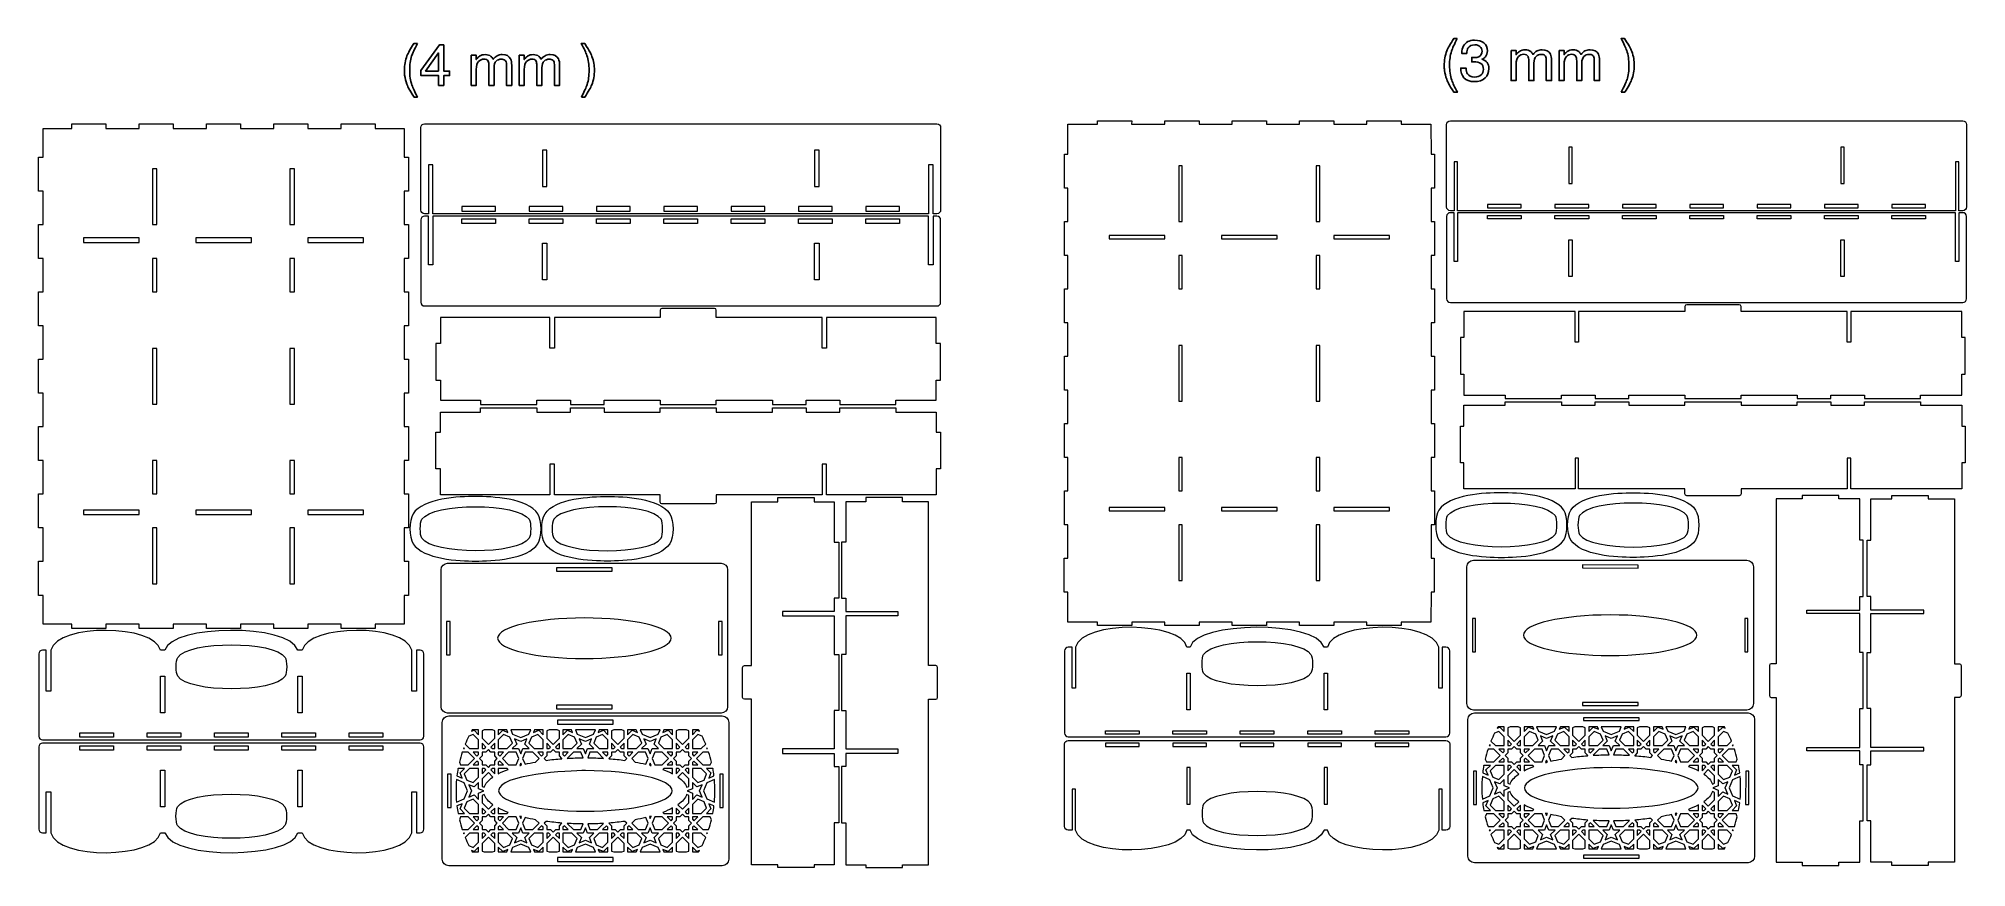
# Model space of a CAD drawing. Header units: millimetres. Extents: x -1338 to 379, y -336 to 402.
import ezdxf

# ---------------------------------------------------------------- set-up
doc = ezdxf.new("R2010")
doc.units = ezdxf.units.MM
doc.header["$MEASUREMENT"] = 0
doc.layers.add('Layer 1', color=7, linetype='Continuous')

msp = doc.modelspace()

# ---------------------------------------------------------------- linework, layer by layer
at = {"layer": 'Layer 1', "color": 240}
for points, knots in [([(-1000.6671, 397.9914), (-1003.2904, 392.8987), (-1004.9909, 389.156), (-1005.7685, 386.7549), (-1005.7685, 386.7549), (-1006.9562, 383.0976), (-1007.5458, 378.8764), (-1007.5458, 374.0827), (-1007.5458, 374.0827), (-1007.5458, 369.2463), (-1006.8708, 364.82), (-1005.5207, 360.8124), (-1005.5207, 360.8124), (-1004.6833, 358.3429), (-1003.0426, 354.7883), (-1000.5902, 350.1484), (-1000.5902, 350.1484), (-1000.5902, 350.1484), (-1003.6151, 350.1484), (-1003.6151, 350.1484), (-1003.6151, 350.1484), (-1006.0505, 353.9509), (-1007.5629, 356.3862), (-1008.1525, 357.4372), (-1008.1525, 357.4372), (-1008.7336, 358.4882), (-1009.3659, 359.9152), (-1010.0495, 361.7182), (-1010.0495, 361.7182), (-1010.9809, 364.1877), (-1011.6388, 366.8281), (-1012.0063, 369.6308), (-1012.0063, 369.6308), (-1012.1857, 371.0834), (-1012.2797, 372.4677), (-1012.2797, 373.7836), (-1012.2797, 373.7836), (-1012.2797, 378.7226), (-1011.5021, 383.1233), (-1009.9555, 386.977), (-1009.9555, 386.977), (-1008.9728, 389.4294), (-1006.9135, 393.1037), (-1003.7946, 397.9914), (-1003.7946, 397.9914), (-1003.7946, 397.9914), (-1000.6671, 397.9914), (-1000.6671, 397.9914)], [0, 0, 0, 0, 0.076923077, 0.076923077, 0.076923077, 0.076923077, 0.153846154, 0.153846154, 0.153846154, 0.153846154, 0.230769231, 0.230769231, 0.230769231, 0.230769231, 0.307692308, 0.307692308, 0.307692308, 0.307692308, 0.384615385, 0.384615385, 0.384615385, 0.384615385, 0.461538462, 0.461538462, 0.461538462, 0.461538462, 0.538461538, 0.538461538, 0.538461538, 0.538461538, 0.615384615, 0.615384615, 0.615384615, 0.615384615, 0.692307692, 0.692307692, 0.692307692, 0.692307692, 0.769230769, 0.769230769, 0.769230769, 0.769230769, 0.846153846, 0.846153846, 0.846153846, 0.846153846, 1, 1, 1, 1]), ([(-981.7401, 360.6159), (-981.7401, 360.6159), (-981.7401, 369.3745), (-981.7401, 369.3745), (-981.7401, 369.3745), (-981.7401, 369.3745), (-997.4628, 369.3745), (-997.4628, 369.3745), (-997.4628, 369.3745), (-997.4628, 369.3745), (-997.4628, 373.7836), (-997.4628, 373.7836), (-997.4628, 373.7836), (-997.4628, 373.7836), (-981.0394, 396.5644), (-981.0394, 396.5644), (-981.0394, 396.5644), (-981.0394, 396.5644), (-977.2284, 396.5644), (-977.2284, 396.5644), (-977.2284, 396.5644), (-977.2284, 396.5644), (-977.2284, 373.3051), (-977.2284, 373.3051), (-977.2284, 373.3051), (-977.2284, 373.3051), (-971.9476, 373.3051), (-971.9476, 373.3051), (-971.9476, 373.3051), (-971.9476, 373.3051), (-971.9476, 369.3745), (-971.9476, 369.3745), (-971.9476, 369.3745), (-971.9476, 369.3745), (-977.2284, 369.3745), (-977.2284, 369.3745), (-977.2284, 369.3745), (-977.2284, 369.3745), (-977.2284, 360.6159), (-977.2284, 360.6159), (-977.2284, 360.6159), (-977.2284, 360.6159), (-981.7401, 360.6159), (-981.7401, 360.6159)], [0, 0, 0, 0, 0.083333333, 0.083333333, 0.083333333, 0.083333333, 0.166666667, 0.166666667, 0.166666667, 0.166666667, 0.25, 0.25, 0.25, 0.25, 0.333333333, 0.333333333, 0.333333333, 0.333333333, 0.416666667, 0.416666667, 0.416666667, 0.416666667, 0.5, 0.5, 0.5, 0.5, 0.583333333, 0.583333333, 0.583333333, 0.583333333, 0.666666667, 0.666666667, 0.666666667, 0.666666667, 0.75, 0.75, 0.75, 0.75, 0.833333333, 0.833333333, 0.833333333, 0.833333333, 1, 1, 1, 1]), ([(-854.5914, 350.1484), (-851.9339, 355.3266), (-850.2249, 359.1034), (-849.4558, 361.4704), (-849.4558, 361.4704), (-848.2852, 365.0507), (-847.7041, 369.2548), (-847.7041, 374.0827), (-847.7041, 374.0827), (-847.7041, 378.9106), (-848.3792, 383.3198), (-849.7378, 387.3274), (-849.7378, 387.3274), (-850.5667, 389.7968), (-852.2159, 393.3515), (-854.6683, 397.9914), (-854.6683, 397.9914), (-854.6683, 397.9914), (-851.6348, 397.9914), (-851.6348, 397.9914), (-851.6348, 397.9914), (-849.0628, 393.8813), (-847.5076, 391.352), (-846.9693, 390.395), (-846.9693, 390.395), (-846.4309, 389.4294), (-845.8413, 388.1135), (-845.2005, 386.4301), (-845.2005, 386.4301), (-844.4058, 384.3366), (-843.8333, 382.2773), (-843.4915, 380.2436), (-843.4915, 380.2436), (-843.1497, 378.2014), (-842.9788, 376.2446), (-842.9788, 374.3562), (-842.9788, 374.3562), (-842.9788, 369.4172), (-843.7649, 365.0165), (-845.3286, 361.1457), (-845.3286, 361.1457), (-846.3113, 358.6591), (-848.3621, 354.9933), (-851.4639, 350.1484), (-851.4639, 350.1484), (-851.4639, 350.1484), (-854.5914, 350.1484), (-854.5914, 350.1484)], [0, 0, 0, 0, 0.076923077, 0.076923077, 0.076923077, 0.076923077, 0.153846154, 0.153846154, 0.153846154, 0.153846154, 0.230769231, 0.230769231, 0.230769231, 0.230769231, 0.307692308, 0.307692308, 0.307692308, 0.307692308, 0.384615385, 0.384615385, 0.384615385, 0.384615385, 0.461538462, 0.461538462, 0.461538462, 0.461538462, 0.538461538, 0.538461538, 0.538461538, 0.538461538, 0.615384615, 0.615384615, 0.615384615, 0.615384615, 0.692307692, 0.692307692, 0.692307692, 0.692307692, 0.769230769, 0.769230769, 0.769230769, 0.769230769, 0.846153846, 0.846153846, 0.846153846, 0.846153846, 1, 1, 1, 1]), ([(-74.3948, 402.2893), (-77.0181, 397.1966), (-78.7186, 393.4539), (-79.4962, 391.0528), (-79.4962, 391.0528), (-80.6839, 387.3955), (-81.2735, 383.1743), (-81.2735, 378.3806), (-81.2735, 378.3806), (-81.2735, 373.5442), (-80.5985, 369.1179), (-79.2484, 365.1103), (-79.2484, 365.1103), (-78.411, 362.6408), (-76.7703, 359.0862), (-74.3179, 354.4463), (-74.3179, 354.4463), (-74.3179, 354.4463), (-77.3428, 354.4463), (-77.3428, 354.4463), (-77.3428, 354.4463), (-79.7782, 358.2488), (-81.2906, 360.6841), (-81.8802, 361.7351), (-81.8802, 361.7351), (-82.4613, 362.7861), (-83.0936, 364.2131), (-83.7772, 366.0161), (-83.7772, 366.0161), (-84.7086, 368.4856), (-85.3665, 371.126), (-85.734, 373.9287), (-85.734, 373.9287), (-85.9134, 375.3813), (-86.0074, 376.7656), (-86.0074, 378.0815), (-86.0074, 378.0815), (-86.0074, 383.0205), (-85.2298, 387.4212), (-83.6832, 391.2749), (-83.6832, 391.2749), (-82.7005, 393.7273), (-80.6412, 397.4016), (-77.5223, 402.2893), (-77.5223, 402.2893), (-77.5223, 402.2893), (-74.3948, 402.2893), (-74.3948, 402.2893)], [0, 0, 0, 0, 0.076923077, 0.076923077, 0.076923077, 0.076923077, 0.153846154, 0.153846154, 0.153846154, 0.153846154, 0.230769231, 0.230769231, 0.230769231, 0.230769231, 0.307692308, 0.307692308, 0.307692308, 0.307692308, 0.384615385, 0.384615385, 0.384615385, 0.384615385, 0.461538462, 0.461538462, 0.461538462, 0.461538462, 0.538461538, 0.538461538, 0.538461538, 0.538461538, 0.615384615, 0.615384615, 0.615384615, 0.615384615, 0.692307692, 0.692307692, 0.692307692, 0.692307692, 0.769230769, 0.769230769, 0.769230769, 0.769230769, 0.846153846, 0.846153846, 0.846153846, 0.846153846, 1, 1, 1, 1]), ([(-59.1677, 363.9397), (-63.4146, 363.9397), (-66.4908, 365.1018), (-68.3963, 367.426), (-68.3963, 367.426), (-70.3018, 369.7588), (-71.2588, 372.5872), (-71.2588, 375.9282), (-71.2588, 375.9282), (-71.2588, 375.9282), (-66.5591, 375.9282), (-66.5591, 375.9282), (-66.5591, 375.9282), (-66.3626, 373.6125), (-65.9268, 371.9206), (-65.2517, 370.8696), (-65.2517, 370.8696), (-64.0811, 368.9812), (-61.9705, 368.0412), (-58.9199, 368.0412), (-58.9199, 368.0412), (-56.553, 368.0412), (-54.6475, 368.6736), (-53.2119, 369.9468), (-53.2119, 369.9468), (-51.7764, 371.22), (-51.0586, 372.852), (-51.0586, 374.8516), (-51.0586, 374.8516), (-51.0586, 377.321), (-51.8106, 379.0557), (-53.323, 380.0383), (-53.323, 380.0383), (-54.8355, 381.021), (-56.929, 381.5081), (-59.6206, 381.5081), (-59.6206, 381.5081), (-59.9197, 381.5081), (-60.2273, 381.5081), (-60.5349, 381.4995), (-60.5349, 381.4995), (-60.8426, 381.491), (-61.1587, 381.4739), (-61.4749, 381.4653), (-61.4749, 381.4653), (-61.4749, 381.4653), (-61.4749, 385.4387), (-61.4749, 385.4387), (-61.4749, 385.4387), (-61.0049, 385.396), (-60.6118, 385.3618), (-60.2957, 385.3447), (-60.2957, 385.3447), (-59.9795, 385.3276), (-59.6377, 385.3191), (-59.2703, 385.3191), (-59.2703, 385.3191), (-57.5869, 385.3191), (-56.2027, 385.584), (-55.1175, 386.1138), (-55.1175, 386.1138), (-53.2119, 387.0537), (-52.2634, 388.72), (-52.2634, 391.1211), (-52.2634, 391.1211), (-52.2634, 392.907), (-52.8958, 394.2913), (-54.1604, 395.2569), (-54.1604, 395.2569), (-55.4336, 396.2224), (-56.9119, 396.7095), (-58.5952, 396.7095), (-58.5952, 396.7095), (-61.5945, 396.7095), (-63.6795, 395.7097), (-64.833, 393.7017), (-64.833, 393.7017), (-65.4654, 392.5994), (-65.8243, 391.0357), (-65.9012, 388.9934), (-65.9012, 388.9934), (-65.9012, 388.9934), (-70.3616, 388.9934), (-70.3616, 388.9934), (-70.3616, 388.9934), (-70.3616, 391.668), (-69.8233, 393.9324), (-68.7552, 395.8037), (-68.7552, 395.8037), (-66.918, 399.1448), (-63.6966, 400.8111), (-59.0738, 400.8111), (-59.0738, 400.8111), (-55.4165, 400.8111), (-52.5881, 399.9993), (-50.5886, 398.3758), (-50.5886, 398.3758), (-48.5806, 396.7437), (-47.5808, 394.3853), (-47.5808, 391.3006), (-47.5808, 391.3006), (-47.5808, 389.096), (-48.1704, 387.3101), (-49.3582, 385.9429), (-49.3582, 385.9429), (-50.093, 385.0969), (-51.0415, 384.4304), (-52.2122, 383.9434), (-52.2122, 383.9434), (-50.3237, 383.4221), (-48.854, 382.4224), (-47.7944, 380.9441), (-47.7944, 380.9441), (-46.7349, 379.4658), (-46.2051, 377.6628), (-46.2051, 375.5266), (-46.2051, 375.5266), (-46.2051, 372.1086), (-47.333, 369.323), (-49.5803, 367.1697), (-49.5803, 367.1697), (-51.8362, 365.0163), (-55.032, 363.9397), (-59.1677, 363.9397)], [0, 0, 0, 0, 0.03125, 0.03125, 0.03125, 0.03125, 0.0625, 0.0625, 0.0625, 0.0625, 0.09375, 0.09375, 0.09375, 0.09375, 0.125, 0.125, 0.125, 0.125, 0.15625, 0.15625, 0.15625, 0.15625, 0.1875, 0.1875, 0.1875, 0.1875, 0.21875, 0.21875, 0.21875, 0.21875, 0.25, 0.25, 0.25, 0.25, 0.28125, 0.28125, 0.28125, 0.28125, 0.3125, 0.3125, 0.3125, 0.3125, 0.34375, 0.34375, 0.34375, 0.34375, 0.375, 0.375, 0.375, 0.375, 0.40625, 0.40625, 0.40625, 0.40625, 0.4375, 0.4375, 0.4375, 0.4375, 0.46875, 0.46875, 0.46875, 0.46875, 0.5, 0.5, 0.5, 0.5, 0.53125, 0.53125, 0.53125, 0.53125, 0.5625, 0.5625, 0.5625, 0.5625, 0.59375, 0.59375, 0.59375, 0.59375, 0.625, 0.625, 0.625, 0.625, 0.65625, 0.65625, 0.65625, 0.65625, 0.6875, 0.6875, 0.6875, 0.6875, 0.71875, 0.71875, 0.71875, 0.71875, 0.75, 0.75, 0.75, 0.75, 0.78125, 0.78125, 0.78125, 0.78125, 0.8125, 0.8125, 0.8125, 0.8125, 0.84375, 0.84375, 0.84375, 0.84375, 0.875, 0.875, 0.875, 0.875, 0.90625, 0.90625, 0.90625, 0.90625, 0.9375, 0.9375, 0.9375, 0.9375, 1, 1, 1, 1]), ([(71.6809, 354.4463), (74.3384, 359.6245), (76.0474, 363.4013), (76.8165, 365.7683), (76.8165, 365.7683), (77.9871, 369.3486), (78.5682, 373.5527), (78.5682, 378.3806), (78.5682, 378.3806), (78.5682, 383.2085), (77.8931, 387.6177), (76.5345, 391.6253), (76.5345, 391.6253), (75.7056, 394.0947), (74.0564, 397.6494), (71.604, 402.2893), (71.604, 402.2893), (71.604, 402.2893), (74.6375, 402.2893), (74.6375, 402.2893), (74.6375, 402.2893), (77.2095, 398.1792), (78.7647, 395.6499), (79.303, 394.6929), (79.303, 394.6929), (79.8414, 393.7273), (80.431, 392.4114), (81.0718, 390.728), (81.0718, 390.728), (81.8665, 388.6345), (82.439, 386.5752), (82.7808, 384.5415), (82.7808, 384.5415), (83.1226, 382.4993), (83.2935, 380.5425), (83.2935, 378.6541), (83.2935, 378.6541), (83.2935, 373.7151), (82.5074, 369.3144), (80.9437, 365.4436), (80.9437, 365.4436), (79.961, 362.957), (77.9102, 359.2912), (74.8084, 354.4463), (74.8084, 354.4463), (74.8084, 354.4463), (71.6809, 354.4463), (71.6809, 354.4463)], [0, 0, 0, 0, 0.076923077, 0.076923077, 0.076923077, 0.076923077, 0.153846154, 0.153846154, 0.153846154, 0.153846154, 0.230769231, 0.230769231, 0.230769231, 0.230769231, 0.307692308, 0.307692308, 0.307692308, 0.307692308, 0.384615385, 0.384615385, 0.384615385, 0.384615385, 0.461538462, 0.461538462, 0.461538462, 0.461538462, 0.538461538, 0.538461538, 0.538461538, 0.538461538, 0.615384615, 0.615384615, 0.615384615, 0.615384615, 0.692307692, 0.692307692, 0.692307692, 0.692307692, 0.769230769, 0.769230769, 0.769230769, 0.769230769, 0.846153846, 0.846153846, 0.846153846, 0.846153846, 1, 1, 1, 1]), ([(-981.817, 373.3051), (-981.817, 373.3051), (-981.817, 389.5576), (-981.817, 389.5576), (-981.817, 389.5576), (-981.817, 389.5576), (-993.3014, 373.3051), (-993.3014, 373.3051), (-993.3014, 373.3051), (-993.3014, 373.3051), (-981.817, 373.3051), (-981.817, 373.3051)], [0, 0, 0, 0, 0.25, 0.25, 0.25, 0.25, 0.5, 0.5, 0.5, 0.5, 1, 1, 1, 1]), ([(-952.7129, 387.4299), (-952.7129, 387.4299), (-948.261, 387.4299), (-948.261, 387.4299), (-948.261, 387.4299), (-948.261, 387.4299), (-948.261, 383.6189), (-948.261, 383.6189), (-948.261, 383.6189), (-947.1929, 384.9433), (-946.2188, 385.9004), (-945.3557, 386.4985), (-945.3557, 386.4985), (-943.8689, 387.5154), (-942.1856, 388.028), (-940.2971, 388.028), (-940.2971, 388.028), (-938.1609, 388.028), (-936.4434, 387.4983), (-935.1445, 386.4472), (-935.1445, 386.4472), (-934.4097, 385.8491), (-933.7432, 384.969), (-933.1365, 383.7983), (-933.1365, 383.7983), (-932.1367, 385.2339), (-930.9575, 386.2934), (-929.6074, 386.9856), (-929.6074, 386.9856), (-928.2573, 387.6777), (-926.7363, 388.028), (-925.053, 388.028), (-925.053, 388.028), (-921.447, 388.028), (-918.9946, 386.7292), (-917.6958, 384.123), (-917.6958, 384.123), (-916.9951, 382.7216), (-916.6447, 380.8332), (-916.6447, 378.4663), (-916.6447, 378.4663), (-916.6447, 378.4663), (-916.6447, 360.6159), (-916.6447, 360.6159), (-916.6447, 360.6159), (-916.6447, 360.6159), (-921.3188, 360.6159), (-921.3188, 360.6159), (-921.3188, 360.6159), (-921.3188, 360.6159), (-921.3188, 379.2439), (-921.3188, 379.2439), (-921.3188, 379.2439), (-921.3188, 381.0297), (-921.7632, 382.2517), (-922.6604, 382.9182), (-922.6604, 382.9182), (-923.5576, 383.5932), (-924.6428, 383.9265), (-925.9331, 383.9265), (-925.9331, 383.9265), (-927.7019, 383.9265), (-929.2229, 383.3369), (-930.4961, 382.1491), (-930.4961, 382.1491), (-931.7693, 380.9614), (-932.4101, 378.9875), (-932.4101, 376.2104), (-932.4101, 376.2104), (-932.4101, 376.2104), (-932.4101, 360.6159), (-932.4101, 360.6159), (-932.4101, 360.6159), (-932.4101, 360.6159), (-936.9902, 360.6159), (-936.9902, 360.6159), (-936.9902, 360.6159), (-936.9902, 360.6159), (-936.9902, 378.1159), (-936.9902, 378.1159), (-936.9902, 378.1159), (-936.9902, 379.936), (-937.2124, 381.2605), (-937.6482, 382.0979), (-937.6482, 382.0979), (-938.3318, 383.3454), (-939.605, 383.9692), (-941.4763, 383.9692), (-941.4763, 383.9692), (-943.1768, 383.9692), (-944.7234, 383.3112), (-946.1162, 381.9953), (-946.1162, 381.9953), (-947.509, 380.6794), (-948.2097, 378.2954), (-948.2097, 374.8347), (-948.2097, 374.8347), (-948.2097, 374.8347), (-948.2097, 360.6159), (-948.2097, 360.6159), (-948.2097, 360.6159), (-948.2097, 360.6159), (-952.7129, 360.6159), (-952.7129, 360.6159), (-952.7129, 360.6159), (-952.7129, 360.6159), (-952.7129, 387.4299), (-952.7129, 387.4299)], [0, 0, 0, 0, 0.035714286, 0.035714286, 0.035714286, 0.035714286, 0.071428571, 0.071428571, 0.071428571, 0.071428571, 0.107142857, 0.107142857, 0.107142857, 0.107142857, 0.142857143, 0.142857143, 0.142857143, 0.142857143, 0.178571429, 0.178571429, 0.178571429, 0.178571429, 0.214285714, 0.214285714, 0.214285714, 0.214285714, 0.25, 0.25, 0.25, 0.25, 0.285714286, 0.285714286, 0.285714286, 0.285714286, 0.321428571, 0.321428571, 0.321428571, 0.321428571, 0.357142857, 0.357142857, 0.357142857, 0.357142857, 0.392857143, 0.392857143, 0.392857143, 0.392857143, 0.428571429, 0.428571429, 0.428571429, 0.428571429, 0.464285714, 0.464285714, 0.464285714, 0.464285714, 0.5, 0.5, 0.5, 0.5, 0.535714286, 0.535714286, 0.535714286, 0.535714286, 0.571428571, 0.571428571, 0.571428571, 0.571428571, 0.607142857, 0.607142857, 0.607142857, 0.607142857, 0.642857143, 0.642857143, 0.642857143, 0.642857143, 0.678571429, 0.678571429, 0.678571429, 0.678571429, 0.714285714, 0.714285714, 0.714285714, 0.714285714, 0.75, 0.75, 0.75, 0.75, 0.785714286, 0.785714286, 0.785714286, 0.785714286, 0.821428571, 0.821428571, 0.821428571, 0.821428571, 0.857142857, 0.857142857, 0.857142857, 0.857142857, 0.892857143, 0.892857143, 0.892857143, 0.892857143, 0.928571429, 0.928571429, 0.928571429, 0.928571429, 1, 1, 1, 1]), ([(-910.0053, 387.4299), (-910.0053, 387.4299), (-905.5534, 387.4299), (-905.5534, 387.4299), (-905.5534, 387.4299), (-905.5534, 387.4299), (-905.5534, 383.6189), (-905.5534, 383.6189), (-905.5534, 383.6189), (-904.4853, 384.9433), (-903.5112, 385.9004), (-902.6481, 386.4985), (-902.6481, 386.4985), (-901.1613, 387.5154), (-899.478, 388.028), (-897.5895, 388.028), (-897.5895, 388.028), (-895.4533, 388.028), (-893.7358, 387.4983), (-892.4369, 386.4472), (-892.4369, 386.4472), (-891.7021, 385.8491), (-891.0356, 384.969), (-890.4289, 383.7983), (-890.4289, 383.7983), (-889.4291, 385.2339), (-888.2499, 386.2934), (-886.8998, 386.9856), (-886.8998, 386.9856), (-885.5497, 387.6777), (-884.0287, 388.028), (-882.3454, 388.028), (-882.3454, 388.028), (-878.7394, 388.028), (-876.287, 386.7292), (-874.9882, 384.123), (-874.9882, 384.123), (-874.2875, 382.7216), (-873.9371, 380.8332), (-873.9371, 378.4663), (-873.9371, 378.4663), (-873.9371, 378.4663), (-873.9371, 360.6159), (-873.9371, 360.6159), (-873.9371, 360.6159), (-873.9371, 360.6159), (-878.6112, 360.6159), (-878.6112, 360.6159), (-878.6112, 360.6159), (-878.6112, 360.6159), (-878.6112, 379.2439), (-878.6112, 379.2439), (-878.6112, 379.2439), (-878.6112, 381.0297), (-879.0556, 382.2517), (-879.9528, 382.9182), (-879.9528, 382.9182), (-880.85, 383.5932), (-881.9352, 383.9265), (-883.2255, 383.9265), (-883.2255, 383.9265), (-884.9943, 383.9265), (-886.5153, 383.3369), (-887.7885, 382.1491), (-887.7885, 382.1491), (-889.0617, 380.9614), (-889.7025, 378.9875), (-889.7025, 376.2104), (-889.7025, 376.2104), (-889.7025, 376.2104), (-889.7025, 360.6159), (-889.7025, 360.6159), (-889.7025, 360.6159), (-889.7025, 360.6159), (-894.2826, 360.6159), (-894.2826, 360.6159), (-894.2826, 360.6159), (-894.2826, 360.6159), (-894.2826, 378.1159), (-894.2826, 378.1159), (-894.2826, 378.1159), (-894.2826, 379.936), (-894.5048, 381.2605), (-894.9406, 382.0979), (-894.9406, 382.0979), (-895.6242, 383.3454), (-896.8974, 383.9692), (-898.7687, 383.9692), (-898.7687, 383.9692), (-900.4692, 383.9692), (-902.0158, 383.3112), (-903.4086, 381.9953), (-903.4086, 381.9953), (-904.8014, 380.6794), (-905.5021, 378.2954), (-905.5021, 374.8347), (-905.5021, 374.8347), (-905.5021, 374.8347), (-905.5021, 360.6159), (-905.5021, 360.6159), (-905.5021, 360.6159), (-905.5021, 360.6159), (-910.0053, 360.6159), (-910.0053, 360.6159), (-910.0053, 360.6159), (-910.0053, 360.6159), (-910.0053, 387.4299), (-910.0053, 387.4299)], [0, 0, 0, 0, 0.035714286, 0.035714286, 0.035714286, 0.035714286, 0.071428571, 0.071428571, 0.071428571, 0.071428571, 0.107142857, 0.107142857, 0.107142857, 0.107142857, 0.142857143, 0.142857143, 0.142857143, 0.142857143, 0.178571429, 0.178571429, 0.178571429, 0.178571429, 0.214285714, 0.214285714, 0.214285714, 0.214285714, 0.25, 0.25, 0.25, 0.25, 0.285714286, 0.285714286, 0.285714286, 0.285714286, 0.321428571, 0.321428571, 0.321428571, 0.321428571, 0.357142857, 0.357142857, 0.357142857, 0.357142857, 0.392857143, 0.392857143, 0.392857143, 0.392857143, 0.428571429, 0.428571429, 0.428571429, 0.428571429, 0.464285714, 0.464285714, 0.464285714, 0.464285714, 0.5, 0.5, 0.5, 0.5, 0.535714286, 0.535714286, 0.535714286, 0.535714286, 0.571428571, 0.571428571, 0.571428571, 0.571428571, 0.607142857, 0.607142857, 0.607142857, 0.607142857, 0.642857143, 0.642857143, 0.642857143, 0.642857143, 0.678571429, 0.678571429, 0.678571429, 0.678571429, 0.714285714, 0.714285714, 0.714285714, 0.714285714, 0.75, 0.75, 0.75, 0.75, 0.785714286, 0.785714286, 0.785714286, 0.785714286, 0.821428571, 0.821428571, 0.821428571, 0.821428571, 0.857142857, 0.857142857, 0.857142857, 0.857142857, 0.892857143, 0.892857143, 0.892857143, 0.892857143, 0.928571429, 0.928571429, 0.928571429, 0.928571429, 1, 1, 1, 1]), ([(-26.4406, 391.7278), (-26.4406, 391.7278), (-21.9887, 391.7278), (-21.9887, 391.7278), (-21.9887, 391.7278), (-21.9887, 391.7278), (-21.9887, 387.9168), (-21.9887, 387.9168), (-21.9887, 387.9168), (-20.9206, 389.2412), (-19.9465, 390.1983), (-19.0834, 390.7964), (-19.0834, 390.7964), (-17.5966, 391.8133), (-15.9133, 392.3259), (-14.0248, 392.3259), (-14.0248, 392.3259), (-11.8886, 392.3259), (-10.1711, 391.7962), (-8.8722, 390.7451), (-8.8722, 390.7451), (-8.1374, 390.147), (-7.4709, 389.2669), (-6.8642, 388.0962), (-6.8642, 388.0962), (-5.8644, 389.5318), (-4.6852, 390.5913), (-3.3351, 391.2835), (-3.3351, 391.2835), (-1.985, 391.9756), (-0.464, 392.3259), (1.2193, 392.3259), (1.2193, 392.3259), (4.8253, 392.3259), (7.2777, 391.0271), (8.5765, 388.4209), (8.5765, 388.4209), (9.2772, 387.0195), (9.6276, 385.1311), (9.6276, 382.7642), (9.6276, 382.7642), (9.6276, 382.7642), (9.6276, 364.9138), (9.6276, 364.9138), (9.6276, 364.9138), (9.6276, 364.9138), (4.9535, 364.9138), (4.9535, 364.9138), (4.9535, 364.9138), (4.9535, 364.9138), (4.9535, 383.5418), (4.9535, 383.5418), (4.9535, 383.5418), (4.9535, 385.3276), (4.5091, 386.5496), (3.6119, 387.2161), (3.6119, 387.2161), (2.7147, 387.8911), (1.6295, 388.2244), (0.3392, 388.2244), (0.3392, 388.2244), (-1.4296, 388.2244), (-2.9506, 387.6348), (-4.2238, 386.447), (-4.2238, 386.447), (-5.497, 385.2593), (-6.1378, 383.2854), (-6.1378, 380.5083), (-6.1378, 380.5083), (-6.1378, 380.5083), (-6.1378, 364.9138), (-6.1378, 364.9138), (-6.1378, 364.9138), (-6.1378, 364.9138), (-10.7179, 364.9138), (-10.7179, 364.9138), (-10.7179, 364.9138), (-10.7179, 364.9138), (-10.7179, 382.4138), (-10.7179, 382.4138), (-10.7179, 382.4138), (-10.7179, 384.2339), (-10.9401, 385.5584), (-11.3759, 386.3958), (-11.3759, 386.3958), (-12.0595, 387.6433), (-13.3327, 388.2671), (-15.204, 388.2671), (-15.204, 388.2671), (-16.9045, 388.2671), (-18.4511, 387.6091), (-19.8439, 386.2932), (-19.8439, 386.2932), (-21.2367, 384.9773), (-21.9374, 382.5933), (-21.9374, 379.1326), (-21.9374, 379.1326), (-21.9374, 379.1326), (-21.9374, 364.9138), (-21.9374, 364.9138), (-21.9374, 364.9138), (-21.9374, 364.9138), (-26.4406, 364.9138), (-26.4406, 364.9138), (-26.4406, 364.9138), (-26.4406, 364.9138), (-26.4406, 391.7278), (-26.4406, 391.7278)], [0, 0, 0, 0, 0.035714286, 0.035714286, 0.035714286, 0.035714286, 0.071428571, 0.071428571, 0.071428571, 0.071428571, 0.107142857, 0.107142857, 0.107142857, 0.107142857, 0.142857143, 0.142857143, 0.142857143, 0.142857143, 0.178571429, 0.178571429, 0.178571429, 0.178571429, 0.214285714, 0.214285714, 0.214285714, 0.214285714, 0.25, 0.25, 0.25, 0.25, 0.285714286, 0.285714286, 0.285714286, 0.285714286, 0.321428571, 0.321428571, 0.321428571, 0.321428571, 0.357142857, 0.357142857, 0.357142857, 0.357142857, 0.392857143, 0.392857143, 0.392857143, 0.392857143, 0.428571429, 0.428571429, 0.428571429, 0.428571429, 0.464285714, 0.464285714, 0.464285714, 0.464285714, 0.5, 0.5, 0.5, 0.5, 0.535714286, 0.535714286, 0.535714286, 0.535714286, 0.571428571, 0.571428571, 0.571428571, 0.571428571, 0.607142857, 0.607142857, 0.607142857, 0.607142857, 0.642857143, 0.642857143, 0.642857143, 0.642857143, 0.678571429, 0.678571429, 0.678571429, 0.678571429, 0.714285714, 0.714285714, 0.714285714, 0.714285714, 0.75, 0.75, 0.75, 0.75, 0.785714286, 0.785714286, 0.785714286, 0.785714286, 0.821428571, 0.821428571, 0.821428571, 0.821428571, 0.857142857, 0.857142857, 0.857142857, 0.857142857, 0.892857143, 0.892857143, 0.892857143, 0.892857143, 0.928571429, 0.928571429, 0.928571429, 0.928571429, 1, 1, 1, 1]), ([(16.267, 391.7278), (16.267, 391.7278), (20.7189, 391.7278), (20.7189, 391.7278), (20.7189, 391.7278), (20.7189, 391.7278), (20.7189, 387.9168), (20.7189, 387.9168), (20.7189, 387.9168), (21.787, 389.2412), (22.7611, 390.1983), (23.6242, 390.7964), (23.6242, 390.7964), (25.111, 391.8133), (26.7943, 392.3259), (28.6828, 392.3259), (28.6828, 392.3259), (30.819, 392.3259), (32.5365, 391.7962), (33.8354, 390.7451), (33.8354, 390.7451), (34.5702, 390.147), (35.2367, 389.2669), (35.8434, 388.0962), (35.8434, 388.0962), (36.8432, 389.5318), (38.0224, 390.5913), (39.3725, 391.2835), (39.3725, 391.2835), (40.7226, 391.9756), (42.2436, 392.3259), (43.9269, 392.3259), (43.9269, 392.3259), (47.5329, 392.3259), (49.9853, 391.0271), (51.2841, 388.4209), (51.2841, 388.4209), (51.9848, 387.0195), (52.3352, 385.1311), (52.3352, 382.7642), (52.3352, 382.7642), (52.3352, 382.7642), (52.3352, 364.9138), (52.3352, 364.9138), (52.3352, 364.9138), (52.3352, 364.9138), (47.6611, 364.9138), (47.6611, 364.9138), (47.6611, 364.9138), (47.6611, 364.9138), (47.6611, 383.5418), (47.6611, 383.5418), (47.6611, 383.5418), (47.6611, 385.3276), (47.2167, 386.5496), (46.3195, 387.2161), (46.3195, 387.2161), (45.4223, 387.8911), (44.3371, 388.2244), (43.0468, 388.2244), (43.0468, 388.2244), (41.278, 388.2244), (39.757, 387.6348), (38.4838, 386.447), (38.4838, 386.447), (37.2106, 385.2593), (36.5698, 383.2854), (36.5698, 380.5083), (36.5698, 380.5083), (36.5698, 380.5083), (36.5698, 364.9138), (36.5698, 364.9138), (36.5698, 364.9138), (36.5698, 364.9138), (31.9897, 364.9138), (31.9897, 364.9138), (31.9897, 364.9138), (31.9897, 364.9138), (31.9897, 382.4138), (31.9897, 382.4138), (31.9897, 382.4138), (31.9897, 384.2339), (31.7675, 385.5584), (31.3317, 386.3958), (31.3317, 386.3958), (30.6481, 387.6433), (29.3749, 388.2671), (27.5036, 388.2671), (27.5036, 388.2671), (25.8031, 388.2671), (24.2565, 387.6091), (22.8637, 386.2932), (22.8637, 386.2932), (21.4709, 384.9773), (20.7702, 382.5933), (20.7702, 379.1326), (20.7702, 379.1326), (20.7702, 379.1326), (20.7702, 364.9138), (20.7702, 364.9138), (20.7702, 364.9138), (20.7702, 364.9138), (16.267, 364.9138), (16.267, 364.9138), (16.267, 364.9138), (16.267, 364.9138), (16.267, 391.7278), (16.267, 391.7278)], [0, 0, 0, 0, 0.035714286, 0.035714286, 0.035714286, 0.035714286, 0.071428571, 0.071428571, 0.071428571, 0.071428571, 0.107142857, 0.107142857, 0.107142857, 0.107142857, 0.142857143, 0.142857143, 0.142857143, 0.142857143, 0.178571429, 0.178571429, 0.178571429, 0.178571429, 0.214285714, 0.214285714, 0.214285714, 0.214285714, 0.25, 0.25, 0.25, 0.25, 0.285714286, 0.285714286, 0.285714286, 0.285714286, 0.321428571, 0.321428571, 0.321428571, 0.321428571, 0.357142857, 0.357142857, 0.357142857, 0.357142857, 0.392857143, 0.392857143, 0.392857143, 0.392857143, 0.428571429, 0.428571429, 0.428571429, 0.428571429, 0.464285714, 0.464285714, 0.464285714, 0.464285714, 0.5, 0.5, 0.5, 0.5, 0.535714286, 0.535714286, 0.535714286, 0.535714286, 0.571428571, 0.571428571, 0.571428571, 0.571428571, 0.607142857, 0.607142857, 0.607142857, 0.607142857, 0.642857143, 0.642857143, 0.642857143, 0.642857143, 0.678571429, 0.678571429, 0.678571429, 0.678571429, 0.714285714, 0.714285714, 0.714285714, 0.714285714, 0.75, 0.75, 0.75, 0.75, 0.785714286, 0.785714286, 0.785714286, 0.785714286, 0.821428571, 0.821428571, 0.821428571, 0.821428571, 0.857142857, 0.857142857, 0.857142857, 0.857142857, 0.892857143, 0.892857143, 0.892857143, 0.892857143, 0.928571429, 0.928571429, 0.928571429, 0.928571429, 1, 1, 1, 1])]:
    msp.add_open_spline(points, degree=3, knots=knots, dxfattribs=at)
at = {"layer": 'Layer 1', "color": 145, "lineweight": 20}
for points, knots in [([(-421.3028, 148.9893), (-421.3028, 148.9893), (-421.3028, 119.3893), (-421.3028, 119.3893), (-421.3028, 119.3893), (-421.3028, 119.3893), (-424.3508, 119.3893), (-424.3508, 119.3893), (-424.3508, 119.3893), (-424.3508, 119.3893), (-424.3508, 88.9893), (-424.3508, 88.9893), (-424.3508, 88.9893), (-424.3508, 88.9893), (-421.3028, 88.9893), (-421.3028, 88.9893), (-421.3028, 88.9893), (-421.3028, 88.9893), (-421.3028, 59.3893), (-421.3028, 59.3893), (-421.3028, 59.3893), (-421.3028, 59.3893), (-424.3668, 59.3893), (-424.3668, 59.3893), (-424.3668, 59.3893), (-424.3668, 59.3893), (-424.3668, 28.9893), (-424.3668, 28.9893), (-424.3668, 28.9893), (-424.3668, 28.9893), (-421.3028, 28.9893), (-421.3028, 28.9893), (-421.3028, 28.9893), (-421.3028, 28.9893), (-421.3028, -0.6107), (-421.3028, -0.6107), (-421.3028, -0.6107), (-421.3028, -0.6107), (-424.3828, -0.6107), (-424.3828, -0.6107), (-424.3828, -0.6107), (-424.3828, -0.6107), (-424.3828, -31.0107), (-424.3828, -31.0107), (-424.3828, -31.0107), (-424.3828, -31.0107), (-421.3028, -31.0107), (-421.3028, -31.0107), (-421.3028, -31.0107), (-421.3028, -31.0107), (-421.3028, -60.6107), (-421.3028, -60.6107), (-421.3028, -60.6107), (-421.3028, -60.6107), (-424.3988, -60.6107), (-424.3988, -60.6107), (-424.3988, -60.6107), (-424.3988, -60.6107), (-424.3988, -91.0107), (-424.3988, -91.0107), (-424.3988, -91.0107), (-424.3988, -91.0107), (-421.3028, -91.0107), (-421.3028, -91.0107), (-421.3028, -91.0107), (-421.3028, -91.0107), (-421.3028, -117.5787), (-421.3028, -117.5787), (-421.3028, -117.5787), (-421.3028, -117.5787), (-394.8148, -117.5787), (-394.8148, -117.5787), (-394.8148, -117.5787), (-394.8148, -117.5787), (-394.8148, -120.5787), (-394.8148, -120.5787), (-394.8148, -120.5787), (-394.8148, -120.5787), (-364.4148, -120.5787), (-364.4148, -120.5787), (-364.4148, -120.5787), (-364.4148, -120.5787), (-364.4148, -117.5787), (-364.4148, -117.5787), (-364.4148, -117.5787), (-364.4148, -117.5787), (-334.8148, -117.5787), (-334.8148, -117.5787), (-334.8148, -117.5787), (-334.8148, -117.5787), (-334.8148, -120.5787), (-334.8148, -120.5787), (-334.8148, -120.5787), (-334.8148, -120.5787), (-304.4148, -120.5787), (-304.4148, -120.5787), (-304.4148, -120.5787), (-304.4148, -120.5787), (-304.4148, -117.5787), (-304.4148, -117.5787), (-304.4148, -117.5787), (-304.4148, -117.5787), (-274.8148, -117.5787), (-274.8148, -117.5787), (-274.8148, -117.5787), (-274.8148, -117.5787), (-274.8148, -120.5787), (-274.8148, -120.5787), (-274.8148, -120.5787), (-274.8148, -120.5787), (-244.4148, -120.5787), (-244.4148, -120.5787), (-244.4148, -120.5787), (-244.4148, -120.5787), (-244.4148, -117.5787), (-244.4148, -117.5787), (-244.4148, -117.5787), (-244.4148, -117.5787), (-214.8148, -117.5787), (-214.8148, -117.5787), (-214.8148, -117.5787), (-214.8148, -117.5787), (-214.8148, -120.5787), (-214.8148, -120.5787), (-214.8148, -120.5787), (-214.8148, -120.5787), (-184.4148, -120.5787), (-184.4148, -120.5787), (-184.4148, -120.5787), (-184.4148, -120.5787), (-184.4148, -117.5787), (-184.4148, -117.5787), (-184.4148, -117.5787), (-184.4148, -117.5787), (-154.8148, -117.5787), (-154.8148, -117.5787), (-154.8148, -117.5787), (-154.8148, -117.5787), (-154.8148, -120.5787), (-154.8148, -120.5787), (-154.8148, -120.5787), (-154.8148, -120.5787), (-124.4148, -120.5787), (-124.4148, -120.5787), (-124.4148, -120.5787), (-124.4148, -120.5787), (-124.4148, -117.5787), (-124.4148, -117.5787), (-124.4148, -117.5787), (-124.4148, -117.5787), (-97.8308, -117.5787), (-97.8308, -117.5787), (-97.8308, -117.5787), (-97.8308, -117.5787), (-97.7308, -91.0107), (-97.7308, -91.0107), (-97.7308, -91.0107), (-97.7308, -91.0107), (-94.8268, -91.0107), (-94.8268, -91.0107), (-94.8268, -91.0107), (-94.8268, -91.0107), (-94.8268, -60.6107), (-94.8268, -60.6107), (-94.8268, -60.6107), (-94.8268, -60.6107), (-97.7308, -60.6107), (-97.7308, -60.6107), (-97.7308, -60.6107), (-97.7308, -60.6107), (-97.7308, -31.0107), (-97.7308, -31.0107), (-97.7308, -31.0107), (-97.7308, -31.0107), (-94.8108, -31.0107), (-94.8108, -31.0107), (-94.8108, -31.0107), (-94.8108, -31.0107), (-94.8108, -0.6107), (-94.8108, -0.6107), (-94.8108, -0.6107), (-94.8108, -0.6107), (-97.7308, -0.6107), (-97.7308, -0.6107), (-97.7308, -0.6107), (-97.7308, -0.6107), (-97.7308, 28.9893), (-97.7308, 28.9893), (-97.7308, 28.9893), (-97.7308, 28.9893), (-94.7948, 28.9893), (-94.7948, 28.9893), (-94.7948, 28.9893), (-94.7948, 28.9893), (-94.7948, 59.3893), (-94.7948, 59.3893), (-94.7948, 59.3893), (-94.7948, 59.3893), (-97.7308, 59.3893), (-97.7308, 59.3893), (-97.7308, 59.3893), (-97.7308, 59.3893), (-97.7308, 88.9893), (-97.7308, 88.9893), (-97.7308, 88.9893), (-97.7308, 88.9893), (-94.7788, 88.9893), (-94.7788, 88.9893), (-94.7788, 88.9893), (-94.7788, 88.9893), (-94.7788, 119.3893), (-94.7788, 119.3893), (-94.7788, 119.3893), (-94.7788, 119.3893), (-97.7308, 119.3893), (-97.7308, 119.3893), (-97.7308, 119.3893), (-97.7308, 119.3893), (-97.7308, 148.9893), (-97.7308, 148.9893), (-97.7308, 148.9893), (-97.7308, 148.9893), (-94.7628, 148.9893), (-94.7628, 148.9893), (-94.7628, 148.9893), (-94.7628, 148.9893), (-94.7628, 179.3893), (-94.7628, 179.3893), (-94.7628, 179.3893), (-94.7628, 179.3893), (-97.7308, 179.3893), (-97.7308, 179.3893), (-97.7308, 179.3893), (-97.7308, 179.3893), (-97.7308, 208.9893), (-97.7308, 208.9893), (-97.7308, 208.9893), (-97.7308, 208.9893), (-94.7468, 208.9893), (-94.7468, 208.9893), (-94.7468, 208.9893), (-94.7468, 208.9893), (-94.7468, 239.3893), (-94.7468, 239.3893), (-94.7468, 239.3893), (-94.7468, 239.3893), (-97.7308, 239.3893), (-97.7308, 239.3893), (-97.7308, 239.3893), (-97.7308, 239.3893), (-97.7308, 268.9893), (-97.7308, 268.9893), (-97.7308, 268.9893), (-97.7308, 268.9893), (-94.7308, 268.9893), (-94.7308, 268.9893), (-94.7308, 268.9893), (-94.7308, 268.9893), (-94.7308, 299.3893), (-94.7308, 299.3893), (-94.7308, 299.3893), (-94.7308, 299.3893), (-97.7308, 299.3893), (-97.7308, 299.3893), (-97.7308, 299.3893), (-97.7308, 299.3893), (-97.8308, 325.9573), (-97.8308, 325.9573), (-97.8308, 325.9573), (-97.8308, 325.9573), (-124.4148, 325.9573), (-124.4148, 325.9573), (-124.4148, 325.9573), (-124.4148, 325.9573), (-124.4148, 328.9573), (-124.4148, 328.9573), (-124.4148, 328.9573), (-124.4148, 328.9573), (-154.8148, 328.9573), (-154.8148, 328.9573), (-154.8148, 328.9573), (-154.8148, 328.9573), (-154.8148, 325.9573), (-154.8148, 325.9573), (-154.8148, 325.9573), (-154.8148, 325.9573), (-184.4148, 325.9573), (-184.4148, 325.9573), (-184.4148, 325.9573), (-184.4148, 325.9573), (-184.4148, 328.9573), (-184.4148, 328.9573), (-184.4148, 328.9573), (-184.4148, 328.9573), (-214.8148, 328.9573), (-214.8148, 328.9573), (-214.8148, 328.9573), (-214.8148, 328.9573), (-214.8148, 325.9573), (-214.8148, 325.9573), (-214.8148, 325.9573), (-214.8148, 325.9573), (-244.4148, 325.9573), (-244.4148, 325.9573), (-244.4148, 325.9573), (-244.4148, 325.9573), (-244.4148, 328.9573), (-244.4148, 328.9573), (-244.4148, 328.9573), (-244.4148, 328.9573), (-274.8148, 328.9573), (-274.8148, 328.9573), (-274.8148, 328.9573), (-274.8148, 328.9573), (-274.8148, 325.9573), (-274.8148, 325.9573), (-274.8148, 325.9573), (-274.8148, 325.9573), (-304.4148, 325.9573), (-304.4148, 325.9573), (-304.4148, 325.9573), (-304.4148, 325.9573), (-304.4148, 328.9573), (-304.4148, 328.9573), (-304.4148, 328.9573), (-304.4148, 328.9573), (-334.8148, 328.9573), (-334.8148, 328.9573), (-334.8148, 328.9573), (-334.8148, 328.9573), (-334.8148, 325.9573), (-334.8148, 325.9573), (-334.8148, 325.9573), (-334.8148, 325.9573), (-364.6148, 325.9573), (-364.6148, 325.9573), (-364.6148, 325.9573), (-364.6148, 325.9573), (-364.4148, 328.9573), (-364.4148, 328.9573), (-364.4148, 328.9573), (-364.4148, 328.9573), (-394.8148, 328.9573), (-394.8148, 328.9573), (-394.8148, 328.9573), (-394.8148, 328.9573), (-394.8148, 325.9573), (-394.8148, 325.9573), (-394.8148, 325.9573), (-394.8148, 325.9573), (-421.3028, 325.9573), (-421.3028, 325.9573), (-421.3028, 325.9573), (-421.3028, 325.9573), (-421.3028, 299.3893), (-421.3028, 299.3893), (-421.3028, 299.3893), (-421.3028, 299.3893), (-424.3028, 299.3893), (-424.3028, 299.3893), (-424.3028, 299.3893), (-424.3028, 299.3893), (-424.3028, 268.9893), (-424.3028, 268.9893), (-424.3028, 268.9893), (-424.3028, 268.9893), (-421.3028, 268.9893), (-421.3028, 268.9893), (-421.3028, 268.9893), (-421.3028, 268.9893), (-421.3028, 239.3893), (-421.3028, 239.3893), (-421.3028, 239.3893), (-421.3028, 239.3893), (-424.3188, 239.3893), (-424.3188, 239.3893), (-424.3188, 239.3893), (-424.3188, 239.3893), (-424.3188, 208.9893), (-424.3188, 208.9893), (-424.3188, 208.9893), (-424.3188, 208.9893), (-421.3028, 208.9893), (-421.3028, 208.9893), (-421.3028, 208.9893), (-421.3028, 208.9893), (-421.3028, 179.3893), (-421.3028, 179.3893), (-421.3028, 179.3893), (-421.3028, 179.3893), (-424.3348, 179.3893), (-424.3348, 179.3893), (-424.3348, 179.3893), (-424.3348, 179.3893), (-424.3348, 148.9893), (-424.3348, 148.9893), (-424.3348, 148.9893), (-424.3348, 148.9893), (-421.3028, 148.9893), (-421.3028, 148.9893)], [0, 0, 0, 0, 0.00990099, 0.00990099, 0.00990099, 0.00990099, 0.01980198, 0.01980198, 0.01980198, 0.01980198, 0.02970297, 0.02970297, 0.02970297, 0.02970297, 0.03960396, 0.03960396, 0.03960396, 0.03960396, 0.04950495, 0.04950495, 0.04950495, 0.04950495, 0.059405941, 0.059405941, 0.059405941, 0.059405941, 0.069306931, 0.069306931, 0.069306931, 0.069306931, 0.079207921, 0.079207921, 0.079207921, 0.079207921, 0.089108911, 0.089108911, 0.089108911, 0.089108911, 0.099009901, 0.099009901, 0.099009901, 0.099009901, 0.108910891, 0.108910891, 0.108910891, 0.108910891, 0.118811881, 0.118811881, 0.118811881, 0.118811881, 0.128712871, 0.128712871, 0.128712871, 0.128712871, 0.138613861, 0.138613861, 0.138613861, 0.138613861, 0.148514851, 0.148514851, 0.148514851, 0.148514851, 0.158415842, 0.158415842, 0.158415842, 0.158415842, 0.168316832, 0.168316832, 0.168316832, 0.168316832, 0.178217822, 0.178217822, 0.178217822, 0.178217822, 0.188118812, 0.188118812, 0.188118812, 0.188118812, 0.198019802, 0.198019802, 0.198019802, 0.198019802, 0.207920792, 0.207920792, 0.207920792, 0.207920792, 0.217821782, 0.217821782, 0.217821782, 0.217821782, 0.227722772, 0.227722772, 0.227722772, 0.227722772, 0.237623762, 0.237623762, 0.237623762, 0.237623762, 0.247524752, 0.247524752, 0.247524752, 0.247524752, 0.257425743, 0.257425743, 0.257425743, 0.257425743, 0.267326733, 0.267326733, 0.267326733, 0.267326733, 0.277227723, 0.277227723, 0.277227723, 0.277227723, 0.287128713, 0.287128713, 0.287128713, 0.287128713, 0.297029703, 0.297029703, 0.297029703, 0.297029703, 0.306930693, 0.306930693, 0.306930693, 0.306930693, 0.316831683, 0.316831683, 0.316831683, 0.316831683, 0.326732673, 0.326732673, 0.326732673, 0.326732673, 0.336633663, 0.336633663, 0.336633663, 0.336633663, 0.346534653, 0.346534653, 0.346534653, 0.346534653, 0.356435644, 0.356435644, 0.356435644, 0.356435644, 0.366336634, 0.366336634, 0.366336634, 0.366336634, 0.376237624, 0.376237624, 0.376237624, 0.376237624, 0.386138614, 0.386138614, 0.386138614, 0.386138614, 0.396039604, 0.396039604, 0.396039604, 0.396039604, 0.405940594, 0.405940594, 0.405940594, 0.405940594, 0.415841584, 0.415841584, 0.415841584, 0.415841584, 0.425742574, 0.425742574, 0.425742574, 0.425742574, 0.435643564, 0.435643564, 0.435643564, 0.435643564, 0.445544554, 0.445544554, 0.445544554, 0.445544554, 0.455445545, 0.455445545, 0.455445545, 0.455445545, 0.465346535, 0.465346535, 0.465346535, 0.465346535, 0.475247525, 0.475247525, 0.475247525, 0.475247525, 0.485148515, 0.485148515, 0.485148515, 0.485148515, 0.495049505, 0.495049505, 0.495049505, 0.495049505, 0.504950495, 0.504950495, 0.504950495, 0.504950495, 0.514851485, 0.514851485, 0.514851485, 0.514851485, 0.524752475, 0.524752475, 0.524752475, 0.524752475, 0.534653465, 0.534653465, 0.534653465, 0.534653465, 0.544554455, 0.544554455, 0.544554455, 0.544554455, 0.554455446, 0.554455446, 0.554455446, 0.554455446, 0.564356436, 0.564356436, 0.564356436, 0.564356436, 0.574257426, 0.574257426, 0.574257426, 0.574257426, 0.584158416, 0.584158416, 0.584158416, 0.584158416, 0.594059406, 0.594059406, 0.594059406, 0.594059406, 0.603960396, 0.603960396, 0.603960396, 0.603960396, 0.613861386, 0.613861386, 0.613861386, 0.613861386, 0.623762376, 0.623762376, 0.623762376, 0.623762376, 0.633663366, 0.633663366, 0.633663366, 0.633663366, 0.643564356, 0.643564356, 0.643564356, 0.643564356, 0.653465347, 0.653465347, 0.653465347, 0.653465347, 0.663366337, 0.663366337, 0.663366337, 0.663366337, 0.673267327, 0.673267327, 0.673267327, 0.673267327, 0.683168317, 0.683168317, 0.683168317, 0.683168317, 0.693069307, 0.693069307, 0.693069307, 0.693069307, 0.702970297, 0.702970297, 0.702970297, 0.702970297, 0.712871287, 0.712871287, 0.712871287, 0.712871287, 0.722772277, 0.722772277, 0.722772277, 0.722772277, 0.732673267, 0.732673267, 0.732673267, 0.732673267, 0.742574257, 0.742574257, 0.742574257, 0.742574257, 0.752475248, 0.752475248, 0.752475248, 0.752475248, 0.762376238, 0.762376238, 0.762376238, 0.762376238, 0.772277228, 0.772277228, 0.772277228, 0.772277228, 0.782178218, 0.782178218, 0.782178218, 0.782178218, 0.792079208, 0.792079208, 0.792079208, 0.792079208, 0.801980198, 0.801980198, 0.801980198, 0.801980198, 0.811881188, 0.811881188, 0.811881188, 0.811881188, 0.821782178, 0.821782178, 0.821782178, 0.821782178, 0.831683168, 0.831683168, 0.831683168, 0.831683168, 0.841584158, 0.841584158, 0.841584158, 0.841584158, 0.851485149, 0.851485149, 0.851485149, 0.851485149, 0.861386139, 0.861386139, 0.861386139, 0.861386139, 0.871287129, 0.871287129, 0.871287129, 0.871287129, 0.881188119, 0.881188119, 0.881188119, 0.881188119, 0.891089109, 0.891089109, 0.891089109, 0.891089109, 0.900990099, 0.900990099, 0.900990099, 0.900990099, 0.910891089, 0.910891089, 0.910891089, 0.910891089, 0.920792079, 0.920792079, 0.920792079, 0.920792079, 0.930693069, 0.930693069, 0.930693069, 0.930693069, 0.940594059, 0.940594059, 0.940594059, 0.940594059, 0.95049505, 0.95049505, 0.95049505, 0.95049505, 0.96039604, 0.96039604, 0.96039604, 0.96039604, 0.97029703, 0.97029703, 0.97029703, 0.97029703, 0.98019802, 0.98019802, 0.98019802, 0.98019802, 1, 1, 1, 1]), ([(-74.1296, 248.9572), (-74.1296, 248.9572), (369.4704, 248.9572), (369.4704, 248.9572), (369.4704, 248.9572), (369.4704, 248.9572), (369.4704, 292.3664), (369.4704, 292.3664), (369.4704, 292.3664), (369.4704, 292.3664), (372.4704, 292.3664), (372.4704, 292.3664), (372.4704, 292.3664), (372.4704, 292.3664), (372.4704, 248.9572), (372.4704, 248.9572), (372.4704, 248.9572), (372.4704, 248.9572), (375.872, 248.9572), (375.872, 248.9572), (375.872, 248.9572), (377.687, 248.9572), (379.1719, 250.4422), (379.1719, 252.2572), (379.1719, 252.2572), (379.1719, 252.2572), (379.1719, 325.6573), (379.1719, 325.6573), (379.1719, 325.6573), (379.1719, 327.4723), (377.6869, 328.9573), (375.872, 328.9573), (375.872, 328.9573), (375.872, 328.9573), (372.4704, 328.9573), (372.4704, 328.9573), (372.4704, 328.9573), (372.4704, 328.9573), (370.0704, 328.9573), (370.0704, 328.9573), (370.0704, 328.9573), (370.0704, 328.9573), (-77.1296, 328.9573), (-77.1296, 328.9573), (-77.1296, 328.9573), (-77.1296, 328.9573), (-80.5312, 328.9573), (-80.5312, 328.9573), (-80.5312, 328.9573), (-82.3461, 328.9573), (-83.8311, 327.4722), (-83.8311, 325.6573), (-83.8311, 325.6573), (-83.8311, 325.6573), (-83.8311, 252.2572), (-83.8311, 252.2572), (-83.8311, 252.2572), (-83.8311, 250.4423), (-82.3462, 248.9572), (-80.5312, 248.9572), (-80.5312, 248.9572), (-80.5312, 248.9572), (-77.1296, 248.9572), (-77.1296, 248.9572), (-77.1296, 248.9572), (-77.1296, 248.9572), (-77.1296, 292.3664), (-77.1296, 292.3664), (-77.1296, 292.3664), (-77.1296, 292.3664), (-74.1296, 292.3664), (-74.1296, 292.3664), (-74.1296, 292.3664), (-74.1296, 292.3664), (-74.1296, 248.9572), (-74.1296, 248.9572)], [0, 0, 0, 0, 0.05, 0.05, 0.05, 0.05, 0.1, 0.1, 0.1, 0.1, 0.15, 0.15, 0.15, 0.15, 0.2, 0.2, 0.2, 0.2, 0.25, 0.25, 0.25, 0.25, 0.3, 0.3, 0.3, 0.3, 0.35, 0.35, 0.35, 0.35, 0.4, 0.4, 0.4, 0.4, 0.45, 0.45, 0.45, 0.45, 0.5, 0.5, 0.5, 0.5, 0.55, 0.55, 0.55, 0.55, 0.6, 0.6, 0.6, 0.6, 0.65, 0.65, 0.65, 0.65, 0.7, 0.7, 0.7, 0.7, 0.75, 0.75, 0.75, 0.75, 0.8, 0.8, 0.8, 0.8, 0.85, 0.85, 0.85, 0.85, 0.9, 0.9, 0.9, 0.9, 1, 1, 1, 1]), ([(-1038.1335, 326.2593), (-1038.1335, 326.2593), (-1068.5335, 326.2593), (-1068.5335, 326.2593), (-1068.5335, 326.2593), (-1068.5335, 326.2593), (-1068.5335, 322.2593), (-1068.5335, 322.2593), (-1068.5335, 322.2593), (-1068.5335, 322.2593), (-1098.1335, 322.2593), (-1098.1335, 322.2593), (-1098.1335, 322.2593), (-1098.1335, 322.2593), (-1098.1335, 326.2593), (-1098.1335, 326.2593), (-1098.1335, 326.2593), (-1098.1335, 326.2593), (-1128.5335, 326.2593), (-1128.5335, 326.2593), (-1128.5335, 326.2593), (-1128.5335, 326.2593), (-1128.5335, 322.2593), (-1128.5335, 322.2593), (-1128.5335, 322.2593), (-1128.5335, 322.2593), (-1158.1335, 322.2593), (-1158.1335, 322.2593), (-1158.1335, 322.2593), (-1158.1335, 322.2593), (-1158.1335, 326.2593), (-1158.1335, 326.2593), (-1158.1335, 326.2593), (-1158.1335, 326.2593), (-1188.5335, 326.2593), (-1188.5335, 326.2593), (-1188.5335, 326.2593), (-1188.5335, 326.2593), (-1188.5335, 322.2593), (-1188.5335, 322.2593), (-1188.5335, 322.2593), (-1188.5335, 322.2593), (-1218.1335, 322.2593), (-1218.1335, 322.2593), (-1218.1335, 322.2593), (-1218.1335, 322.2593), (-1218.1335, 326.2593), (-1218.1335, 326.2593), (-1218.1335, 326.2593), (-1218.1335, 326.2593), (-1248.5335, 326.2593), (-1248.5335, 326.2593), (-1248.5335, 326.2593), (-1248.5335, 326.2593), (-1248.5335, 322.2593), (-1248.5335, 322.2593), (-1248.5335, 322.2593), (-1248.5335, 322.2593), (-1278.3335, 322.2593), (-1278.3335, 322.2593), (-1278.3335, 322.2593), (-1278.3335, 322.2593), (-1278.1335, 326.2593), (-1278.1335, 326.2593), (-1278.1335, 326.2593), (-1278.1335, 326.2593), (-1308.5335, 326.2593), (-1308.5335, 326.2593), (-1308.5335, 326.2593), (-1308.5335, 326.2593), (-1308.5335, 322.2593), (-1308.5335, 322.2593), (-1308.5335, 322.2593), (-1308.5335, 322.2593), (-1334.1175, 322.2593), (-1334.1175, 322.2593), (-1334.1175, 322.2593), (-1334.1175, 322.2593), (-1334.1175, 296.6913), (-1334.1175, 296.6913), (-1334.1175, 296.6913), (-1334.1175, 296.6913), (-1338.0215, 296.6913), (-1338.0215, 296.6913), (-1338.0215, 296.6913), (-1338.0215, 296.6913), (-1338.0215, 266.2913), (-1338.0215, 266.2913), (-1338.0215, 266.2913), (-1338.0215, 266.2913), (-1334.1175, 266.2913), (-1334.1175, 266.2913), (-1334.1175, 266.2913), (-1334.1175, 266.2913), (-1334.1175, 236.6913), (-1334.1175, 236.6913), (-1334.1175, 236.6913), (-1334.1175, 236.6913), (-1338.0375, 236.6913), (-1338.0375, 236.6913), (-1338.0375, 236.6913), (-1338.0375, 236.6913), (-1338.0375, 206.2913), (-1338.0375, 206.2913), (-1338.0375, 206.2913), (-1338.0375, 206.2913), (-1334.1175, 206.2913), (-1334.1175, 206.2913), (-1334.1175, 206.2913), (-1334.1175, 206.2913), (-1334.1175, 176.6913), (-1334.1175, 176.6913), (-1334.1175, 176.6913), (-1334.1175, 176.6913), (-1338.0535, 176.6913), (-1338.0535, 176.6913), (-1338.0535, 176.6913), (-1338.0535, 176.6913), (-1338.0535, 146.2913), (-1338.0535, 146.2913), (-1338.0535, 146.2913), (-1338.0535, 146.2913), (-1334.1175, 146.2913), (-1334.1175, 146.2913), (-1334.1175, 146.2913), (-1334.1175, 146.2913), (-1334.1175, 116.6913), (-1334.1175, 116.6913), (-1334.1175, 116.6913), (-1334.1175, 116.6913), (-1338.0695, 116.6913), (-1338.0695, 116.6913), (-1338.0695, 116.6913), (-1338.0695, 116.6913), (-1338.0695, 86.2913), (-1338.0695, 86.2913), (-1338.0695, 86.2913), (-1338.0695, 86.2913), (-1334.1175, 86.2913), (-1334.1175, 86.2913), (-1334.1175, 86.2913), (-1334.1175, 86.2913), (-1334.1175, 56.6913), (-1334.1175, 56.6913), (-1334.1175, 56.6913), (-1334.1175, 56.6913), (-1338.0855, 56.6913), (-1338.0855, 56.6913), (-1338.0855, 56.6913), (-1338.0855, 56.6913), (-1338.0855, 26.2913), (-1338.0855, 26.2913), (-1338.0855, 26.2913), (-1338.0855, 26.2913), (-1334.1175, 26.2913), (-1334.1175, 26.2913), (-1334.1175, 26.2913), (-1334.1175, 26.2913), (-1334.1175, -3.3087), (-1334.1175, -3.3087), (-1334.1175, -3.3087), (-1334.1175, -3.3087), (-1338.1015, -3.3087), (-1338.1015, -3.3087), (-1338.1015, -3.3087), (-1338.1015, -3.3087), (-1338.1015, -33.7087), (-1338.1015, -33.7087), (-1338.1015, -33.7087), (-1338.1015, -33.7087), (-1334.1175, -33.7087), (-1334.1175, -33.7087), (-1334.1175, -33.7087), (-1334.1175, -33.7087), (-1334.1175, -63.3087), (-1334.1175, -63.3087), (-1334.1175, -63.3087), (-1334.1175, -63.3087), (-1338.1175, -63.3087), (-1338.1175, -63.3087), (-1338.1175, -63.3087), (-1338.1175, -63.3087), (-1338.1175, -93.7087), (-1338.1175, -93.7087), (-1338.1175, -93.7087), (-1338.1175, -93.7087), (-1334.1175, -93.7087), (-1334.1175, -93.7087), (-1334.1175, -93.7087), (-1334.1175, -93.7087), (-1334.1175, -119.2767), (-1334.1175, -119.2767), (-1334.1175, -119.2767), (-1334.1175, -119.2767), (-1308.5335, -119.2767), (-1308.5335, -119.2767), (-1308.5335, -119.2767), (-1308.5335, -119.2767), (-1308.5335, -123.2767), (-1308.5335, -123.2767), (-1308.5335, -123.2767), (-1308.5335, -123.2767), (-1278.1335, -123.2767), (-1278.1335, -123.2767), (-1278.1335, -123.2767), (-1278.1335, -123.2767), (-1278.1335, -119.2767), (-1278.1335, -119.2767), (-1278.1335, -119.2767), (-1278.1335, -119.2767), (-1248.5335, -119.2767), (-1248.5335, -119.2767), (-1248.5335, -119.2767), (-1248.5335, -119.2767), (-1248.5335, -123.2767), (-1248.5335, -123.2767), (-1248.5335, -123.2767), (-1248.5335, -123.2767), (-1218.1335, -123.2767), (-1218.1335, -123.2767), (-1218.1335, -123.2767), (-1218.1335, -123.2767), (-1218.1335, -119.2767), (-1218.1335, -119.2767), (-1218.1335, -119.2767), (-1218.1335, -119.2767), (-1188.5335, -119.2767), (-1188.5335, -119.2767), (-1188.5335, -119.2767), (-1188.5335, -119.2767), (-1188.5335, -123.2767), (-1188.5335, -123.2767), (-1188.5335, -123.2767), (-1188.5335, -123.2767), (-1158.1335, -123.2767), (-1158.1335, -123.2767), (-1158.1335, -123.2767), (-1158.1335, -123.2767), (-1158.1335, -119.2767), (-1158.1335, -119.2767), (-1158.1335, -119.2767), (-1158.1335, -119.2767), (-1128.5335, -119.2767), (-1128.5335, -119.2767), (-1128.5335, -119.2767), (-1128.5335, -119.2767), (-1128.5335, -123.2767), (-1128.5335, -123.2767), (-1128.5335, -123.2767), (-1128.5335, -123.2767), (-1098.1335, -123.2767), (-1098.1335, -123.2767), (-1098.1335, -123.2767), (-1098.1335, -123.2767), (-1098.1335, -119.2767), (-1098.1335, -119.2767), (-1098.1335, -119.2767), (-1098.1335, -119.2767), (-1068.5335, -119.2767), (-1068.5335, -119.2767), (-1068.5335, -119.2767), (-1068.5335, -119.2767), (-1068.5335, -123.2767), (-1068.5335, -123.2767), (-1068.5335, -123.2767), (-1068.5335, -123.2767), (-1038.1335, -123.2767), (-1038.1335, -123.2767), (-1038.1335, -123.2767), (-1038.1335, -123.2767), (-1038.1335, -119.2767), (-1038.1335, -119.2767), (-1038.1335, -119.2767), (-1038.1335, -119.2767), (-1012.5495, -119.2767), (-1012.5495, -119.2767), (-1012.5495, -119.2767), (-1012.5495, -119.2767), (-1012.4495, -93.7087), (-1012.4495, -93.7087), (-1012.4495, -93.7087), (-1012.4495, -93.7087), (-1008.5455, -93.7087), (-1008.5455, -93.7087), (-1008.5455, -93.7087), (-1008.5455, -93.7087), (-1008.5455, -63.3087), (-1008.5455, -63.3087), (-1008.5455, -63.3087), (-1008.5455, -63.3087), (-1012.4495, -63.3087), (-1012.4495, -63.3087), (-1012.4495, -63.3087), (-1012.4495, -63.3087), (-1012.4495, -33.7087), (-1012.4495, -33.7087), (-1012.4495, -33.7087), (-1012.4495, -33.7087), (-1008.5295, -33.7087), (-1008.5295, -33.7087), (-1008.5295, -33.7087), (-1008.5295, -33.7087), (-1008.5295, -3.3087), (-1008.5295, -3.3087), (-1008.5295, -3.3087), (-1008.5295, -3.3087), (-1012.4495, -3.3087), (-1012.4495, -3.3087), (-1012.4495, -3.3087), (-1012.4495, -3.3087), (-1012.4495, 26.2913), (-1012.4495, 26.2913), (-1012.4495, 26.2913), (-1012.4495, 26.2913), (-1008.5135, 26.2913), (-1008.5135, 26.2913), (-1008.5135, 26.2913), (-1008.5135, 26.2913), (-1008.5135, 56.6913), (-1008.5135, 56.6913), (-1008.5135, 56.6913), (-1008.5135, 56.6913), (-1012.4495, 56.6913), (-1012.4495, 56.6913), (-1012.4495, 56.6913), (-1012.4495, 56.6913), (-1012.4495, 86.2913), (-1012.4495, 86.2913), (-1012.4495, 86.2913), (-1012.4495, 86.2913), (-1008.4975, 86.2913), (-1008.4975, 86.2913), (-1008.4975, 86.2913), (-1008.4975, 86.2913), (-1008.4975, 116.6913), (-1008.4975, 116.6913), (-1008.4975, 116.6913), (-1008.4975, 116.6913), (-1012.4495, 116.6913), (-1012.4495, 116.6913), (-1012.4495, 116.6913), (-1012.4495, 116.6913), (-1012.4495, 146.2913), (-1012.4495, 146.2913), (-1012.4495, 146.2913), (-1012.4495, 146.2913), (-1008.4815, 146.2913), (-1008.4815, 146.2913), (-1008.4815, 146.2913), (-1008.4815, 146.2913), (-1008.4815, 176.6913), (-1008.4815, 176.6913), (-1008.4815, 176.6913), (-1008.4815, 176.6913), (-1012.4495, 176.6913), (-1012.4495, 176.6913), (-1012.4495, 176.6913), (-1012.4495, 176.6913), (-1012.4495, 206.2913), (-1012.4495, 206.2913), (-1012.4495, 206.2913), (-1012.4495, 206.2913), (-1008.4655, 206.2913), (-1008.4655, 206.2913), (-1008.4655, 206.2913), (-1008.4655, 206.2913), (-1008.4655, 236.6913), (-1008.4655, 236.6913), (-1008.4655, 236.6913), (-1008.4655, 236.6913), (-1012.4495, 236.6913), (-1012.4495, 236.6913), (-1012.4495, 236.6913), (-1012.4495, 236.6913), (-1012.4495, 266.2913), (-1012.4495, 266.2913), (-1012.4495, 266.2913), (-1012.4495, 266.2913), (-1008.4495, 266.2913), (-1008.4495, 266.2913), (-1008.4495, 266.2913), (-1008.4495, 266.2913), (-1008.4495, 296.6913), (-1008.4495, 296.6913), (-1008.4495, 296.6913), (-1008.4495, 296.6913), (-1012.4495, 296.6913), (-1012.4495, 296.6913), (-1012.4495, 296.6913), (-1012.4495, 296.6913), (-1012.5495, 322.2593), (-1012.5495, 322.2593), (-1012.5495, 322.2593), (-1012.5495, 322.2593), (-1038.1335, 322.2593), (-1038.1335, 322.2593), (-1038.1335, 322.2593), (-1038.1335, 322.2593), (-1038.1335, 326.2593), (-1038.1335, 326.2593)], [0, 0, 0, 0, 0.00990099, 0.00990099, 0.00990099, 0.00990099, 0.01980198, 0.01980198, 0.01980198, 0.01980198, 0.02970297, 0.02970297, 0.02970297, 0.02970297, 0.03960396, 0.03960396, 0.03960396, 0.03960396, 0.04950495, 0.04950495, 0.04950495, 0.04950495, 0.059405941, 0.059405941, 0.059405941, 0.059405941, 0.069306931, 0.069306931, 0.069306931, 0.069306931, 0.079207921, 0.079207921, 0.079207921, 0.079207921, 0.089108911, 0.089108911, 0.089108911, 0.089108911, 0.099009901, 0.099009901, 0.099009901, 0.099009901, 0.108910891, 0.108910891, 0.108910891, 0.108910891, 0.118811881, 0.118811881, 0.118811881, 0.118811881, 0.128712871, 0.128712871, 0.128712871, 0.128712871, 0.138613861, 0.138613861, 0.138613861, 0.138613861, 0.148514851, 0.148514851, 0.148514851, 0.148514851, 0.158415842, 0.158415842, 0.158415842, 0.158415842, 0.168316832, 0.168316832, 0.168316832, 0.168316832, 0.178217822, 0.178217822, 0.178217822, 0.178217822, 0.188118812, 0.188118812, 0.188118812, 0.188118812, 0.198019802, 0.198019802, 0.198019802, 0.198019802, 0.207920792, 0.207920792, 0.207920792, 0.207920792, 0.217821782, 0.217821782, 0.217821782, 0.217821782, 0.227722772, 0.227722772, 0.227722772, 0.227722772, 0.237623762, 0.237623762, 0.237623762, 0.237623762, 0.247524752, 0.247524752, 0.247524752, 0.247524752, 0.257425743, 0.257425743, 0.257425743, 0.257425743, 0.267326733, 0.267326733, 0.267326733, 0.267326733, 0.277227723, 0.277227723, 0.277227723, 0.277227723, 0.287128713, 0.287128713, 0.287128713, 0.287128713, 0.297029703, 0.297029703, 0.297029703, 0.297029703, 0.306930693, 0.306930693, 0.306930693, 0.306930693, 0.316831683, 0.316831683, 0.316831683, 0.316831683, 0.326732673, 0.326732673, 0.326732673, 0.326732673, 0.336633663, 0.336633663, 0.336633663, 0.336633663, 0.346534653, 0.346534653, 0.346534653, 0.346534653, 0.356435644, 0.356435644, 0.356435644, 0.356435644, 0.366336634, 0.366336634, 0.366336634, 0.366336634, 0.376237624, 0.376237624, 0.376237624, 0.376237624, 0.386138614, 0.386138614, 0.386138614, 0.386138614, 0.396039604, 0.396039604, 0.396039604, 0.396039604, 0.405940594, 0.405940594, 0.405940594, 0.405940594, 0.415841584, 0.415841584, 0.415841584, 0.415841584, 0.425742574, 0.425742574, 0.425742574, 0.425742574, 0.435643564, 0.435643564, 0.435643564, 0.435643564, 0.445544554, 0.445544554, 0.445544554, 0.445544554, 0.455445545, 0.455445545, 0.455445545, 0.455445545, 0.465346535, 0.465346535, 0.465346535, 0.465346535, 0.475247525, 0.475247525, 0.475247525, 0.475247525, 0.485148515, 0.485148515, 0.485148515, 0.485148515, 0.495049505, 0.495049505, 0.495049505, 0.495049505, 0.504950495, 0.504950495, 0.504950495, 0.504950495, 0.514851485, 0.514851485, 0.514851485, 0.514851485, 0.524752475, 0.524752475, 0.524752475, 0.524752475, 0.534653465, 0.534653465, 0.534653465, 0.534653465, 0.544554455, 0.544554455, 0.544554455, 0.544554455, 0.554455446, 0.554455446, 0.554455446, 0.554455446, 0.564356436, 0.564356436, 0.564356436, 0.564356436, 0.574257426, 0.574257426, 0.574257426, 0.574257426, 0.584158416, 0.584158416, 0.584158416, 0.584158416, 0.594059406, 0.594059406, 0.594059406, 0.594059406, 0.603960396, 0.603960396, 0.603960396, 0.603960396, 0.613861386, 0.613861386, 0.613861386, 0.613861386, 0.623762376, 0.623762376, 0.623762376, 0.623762376, 0.633663366, 0.633663366, 0.633663366, 0.633663366, 0.643564356, 0.643564356, 0.643564356, 0.643564356, 0.653465347, 0.653465347, 0.653465347, 0.653465347, 0.663366337, 0.663366337, 0.663366337, 0.663366337, 0.673267327, 0.673267327, 0.673267327, 0.673267327, 0.683168317, 0.683168317, 0.683168317, 0.683168317, 0.693069307, 0.693069307, 0.693069307, 0.693069307, 0.702970297, 0.702970297, 0.702970297, 0.702970297, 0.712871287, 0.712871287, 0.712871287, 0.712871287, 0.722772277, 0.722772277, 0.722772277, 0.722772277, 0.732673267, 0.732673267, 0.732673267, 0.732673267, 0.742574257, 0.742574257, 0.742574257, 0.742574257, 0.752475248, 0.752475248, 0.752475248, 0.752475248, 0.762376238, 0.762376238, 0.762376238, 0.762376238, 0.772277228, 0.772277228, 0.772277228, 0.772277228, 0.782178218, 0.782178218, 0.782178218, 0.782178218, 0.792079208, 0.792079208, 0.792079208, 0.792079208, 0.801980198, 0.801980198, 0.801980198, 0.801980198, 0.811881188, 0.811881188, 0.811881188, 0.811881188, 0.821782178, 0.821782178, 0.821782178, 0.821782178, 0.831683168, 0.831683168, 0.831683168, 0.831683168, 0.841584158, 0.841584158, 0.841584158, 0.841584158, 0.851485149, 0.851485149, 0.851485149, 0.851485149, 0.861386139, 0.861386139, 0.861386139, 0.861386139, 0.871287129, 0.871287129, 0.871287129, 0.871287129, 0.881188119, 0.881188119, 0.881188119, 0.881188119, 0.891089109, 0.891089109, 0.891089109, 0.891089109, 0.900990099, 0.900990099, 0.900990099, 0.900990099, 0.910891089, 0.910891089, 0.910891089, 0.910891089, 0.920792079, 0.920792079, 0.920792079, 0.920792079, 0.930693069, 0.930693069, 0.930693069, 0.930693069, 0.940594059, 0.940594059, 0.940594059, 0.940594059, 0.95049505, 0.95049505, 0.95049505, 0.95049505, 0.96039604, 0.96039604, 0.96039604, 0.96039604, 0.97029703, 0.97029703, 0.97029703, 0.97029703, 0.98019802, 0.98019802, 0.98019802, 0.98019802, 1, 1, 1, 1]), ([(-986.8893, 246.2592), (-986.8893, 246.2592), (-545.2893, 246.2592), (-545.2893, 246.2592), (-545.2893, 246.2592), (-545.2893, 246.2592), (-545.2893, 289.6684), (-545.2893, 289.6684), (-545.2893, 289.6684), (-545.2893, 289.6684), (-541.2893, 289.6684), (-541.2893, 289.6684), (-541.2893, 289.6684), (-541.2893, 289.6684), (-541.2893, 246.2592), (-541.2893, 246.2592), (-541.2893, 246.2592), (-541.2893, 246.2592), (-537.8877, 246.2592), (-537.8877, 246.2592), (-537.8877, 246.2592), (-536.0727, 246.2592), (-534.5878, 247.7442), (-534.5878, 249.5592), (-534.5878, 249.5592), (-534.5878, 249.5592), (-534.5878, 322.9593), (-534.5878, 322.9593), (-534.5878, 322.9593), (-534.5878, 324.7743), (-536.0728, 326.2593), (-537.8877, 326.2593), (-537.8877, 326.2593), (-537.8877, 326.2593), (-541.2893, 326.2593), (-541.2893, 326.2593), (-541.2893, 326.2593), (-541.2893, 326.2593), (-543.6893, 326.2593), (-543.6893, 326.2593), (-543.6893, 326.2593), (-543.6893, 326.2593), (-990.8893, 326.2593), (-990.8893, 326.2593), (-990.8893, 326.2593), (-990.8893, 326.2593), (-994.2909, 326.2593), (-994.2909, 326.2593), (-994.2909, 326.2593), (-996.1058, 326.2593), (-997.5908, 324.7742), (-997.5908, 322.9593), (-997.5908, 322.9593), (-997.5908, 322.9593), (-997.5908, 249.5592), (-997.5908, 249.5592), (-997.5908, 249.5592), (-997.5908, 247.7443), (-996.1059, 246.2592), (-994.2909, 246.2592), (-994.2909, 246.2592), (-994.2909, 246.2592), (-990.8893, 246.2592), (-990.8893, 246.2592), (-990.8893, 246.2592), (-990.8893, 246.2592), (-990.8893, 289.6684), (-990.8893, 289.6684), (-990.8893, 289.6684), (-990.8893, 289.6684), (-986.8893, 289.6684), (-986.8893, 289.6684), (-986.8893, 289.6684), (-986.8893, 289.6684), (-986.8893, 246.2592), (-986.8893, 246.2592)], [0, 0, 0, 0, 0.05, 0.05, 0.05, 0.05, 0.1, 0.1, 0.1, 0.1, 0.15, 0.15, 0.15, 0.15, 0.2, 0.2, 0.2, 0.2, 0.25, 0.25, 0.25, 0.25, 0.3, 0.3, 0.3, 0.3, 0.35, 0.35, 0.35, 0.35, 0.4, 0.4, 0.4, 0.4, 0.45, 0.45, 0.45, 0.45, 0.5, 0.5, 0.5, 0.5, 0.55, 0.55, 0.55, 0.55, 0.6, 0.6, 0.6, 0.6, 0.65, 0.65, 0.65, 0.65, 0.7, 0.7, 0.7, 0.7, 0.75, 0.75, 0.75, 0.75, 0.8, 0.8, 0.8, 0.8, 0.85, 0.85, 0.85, 0.85, 0.9, 0.9, 0.9, 0.9, 1, 1, 1, 1]), ([(-885.2893, 302.9453), (-885.2893, 302.9453), (-885.2893, 270.3941), (-885.2893, 270.3941), (-885.2893, 270.3941), (-885.2893, 270.3941), (-889.2893, 270.3941), (-889.2893, 270.3941), (-889.2893, 270.3941), (-889.2893, 270.3941), (-889.2893, 302.9453), (-889.2893, 302.9453), (-889.2893, 302.9453), (-889.2893, 302.9453), (-885.2893, 302.9453), (-885.2893, 302.9453)], [0, 0, 0, 0, 0.2, 0.2, 0.2, 0.2, 0.4, 0.4, 0.4, 0.4, 0.6, 0.6, 0.6, 0.6, 1, 1, 1, 1]), ([(-646.8893, 270.3941), (-646.8893, 270.3941), (-646.8893, 302.9453), (-646.8893, 302.9453), (-646.8893, 302.9453), (-646.8893, 302.9453), (-642.8893, 302.9453), (-642.8893, 302.9453), (-642.8893, 302.9453), (-642.8893, 302.9453), (-642.8893, 270.3941), (-642.8893, 270.3941), (-642.8893, 270.3941), (-642.8893, 270.3941), (-646.8893, 270.3941), (-646.8893, 270.3941)], [0, 0, 0, 0, 0.2, 0.2, 0.2, 0.2, 0.4, 0.4, 0.4, 0.4, 0.6, 0.6, 0.6, 0.6, 1, 1, 1, 1]), ([(27.9704, 305.6433), (27.9704, 305.6433), (27.9704, 273.0921), (27.9704, 273.0921), (27.9704, 273.0921), (27.9704, 273.0921), (24.9704, 273.0921), (24.9704, 273.0921), (24.9704, 273.0921), (24.9704, 273.0921), (24.9704, 305.6433), (24.9704, 305.6433), (24.9704, 305.6433), (24.9704, 305.6433), (27.9704, 305.6433), (27.9704, 305.6433)], [0, 0, 0, 0, 0.2, 0.2, 0.2, 0.2, 0.4, 0.4, 0.4, 0.4, 0.6, 0.6, 0.6, 0.6, 1, 1, 1, 1]), ([(267.3704, 273.0921), (267.3704, 273.0921), (267.3704, 305.6433), (267.3704, 305.6433), (267.3704, 305.6433), (267.3704, 305.6433), (270.3704, 305.6433), (270.3704, 305.6433), (270.3704, 305.6433), (270.3704, 305.6433), (270.3704, 273.0921), (270.3704, 273.0921), (270.3704, 273.0921), (270.3704, 273.0921), (267.3704, 273.0921), (267.3704, 273.0921)], [0, 0, 0, 0, 0.2, 0.2, 0.2, 0.2, 0.4, 0.4, 0.4, 0.4, 0.6, 0.6, 0.6, 0.6, 1, 1, 1, 1]), ([(-1232.6335, 236.6913), (-1232.6335, 236.6913), (-1236.6335, 236.6913), (-1236.6335, 236.6913), (-1236.6335, 236.6913), (-1236.6335, 236.6913), (-1236.6335, 286.2913), (-1236.6335, 286.2913), (-1236.6335, 286.2913), (-1236.6335, 286.2913), (-1232.6335, 286.2913), (-1232.6335, 286.2913), (-1232.6335, 286.2913), (-1232.6335, 286.2913), (-1232.6335, 236.6913), (-1232.6335, 236.6913)], [0, 0, 0, 0, 0.2, 0.2, 0.2, 0.2, 0.4, 0.4, 0.4, 0.4, 0.6, 0.6, 0.6, 0.6, 1, 1, 1, 1]), ([(-1110.1495, 236.6913), (-1110.1495, 236.6913), (-1114.1495, 236.6913), (-1114.1495, 236.6913), (-1114.1495, 236.6913), (-1114.1495, 236.6913), (-1114.1495, 286.2913), (-1114.1495, 286.2913), (-1114.1495, 286.2913), (-1114.1495, 286.2913), (-1110.1495, 286.2913), (-1110.1495, 286.2913), (-1110.1495, 286.2913), (-1110.1495, 286.2913), (-1110.1495, 236.6913), (-1110.1495, 236.6913)], [0, 0, 0, 0, 0.2, 0.2, 0.2, 0.2, 0.4, 0.4, 0.4, 0.4, 0.6, 0.6, 0.6, 0.6, 1, 1, 1, 1]), ([(-319.3148, 239.3893), (-319.3148, 239.3893), (-322.3148, 239.3893), (-322.3148, 239.3893), (-322.3148, 239.3893), (-322.3148, 239.3893), (-322.3148, 288.9893), (-322.3148, 288.9893), (-322.3148, 288.9893), (-322.3148, 288.9893), (-319.3148, 288.9893), (-319.3148, 288.9893), (-319.3148, 288.9893), (-319.3148, 288.9893), (-319.3148, 239.3893), (-319.3148, 239.3893)], [0, 0, 0, 0, 0.2, 0.2, 0.2, 0.2, 0.4, 0.4, 0.4, 0.4, 0.6, 0.6, 0.6, 0.6, 1, 1, 1, 1]), ([(-196.9308, 239.3892), (-196.9308, 239.3892), (-199.9308, 239.3892), (-199.9308, 239.3892), (-199.9308, 239.3892), (-199.9308, 239.3892), (-199.9308, 288.9893), (-199.9308, 288.9893), (-199.9308, 288.9893), (-199.9308, 288.9893), (-196.9308, 288.9893), (-196.9308, 288.9893), (-196.9308, 288.9893), (-196.9308, 288.9893), (-196.9308, 239.3892), (-196.9308, 239.3892)], [0, 0, 0, 0, 0.2, 0.2, 0.2, 0.2, 0.4, 0.4, 0.4, 0.4, 0.6, 0.6, 0.6, 0.6, 1, 1, 1, 1]), ([(-986.8893, 244.0592), (-986.8893, 244.0592), (-545.2893, 244.0592), (-545.2893, 244.0592), (-545.2893, 244.0592), (-545.2893, 244.0592), (-545.2893, 200.65), (-545.2893, 200.65), (-545.2893, 200.65), (-545.2893, 200.65), (-541.2893, 200.65), (-541.2893, 200.65), (-541.2893, 200.65), (-541.2893, 200.65), (-541.2893, 244.0592), (-541.2893, 244.0592), (-541.2893, 244.0592), (-541.2893, 244.0592), (-537.8877, 244.0592), (-537.8877, 244.0592), (-537.8877, 244.0592), (-536.0727, 244.0592), (-534.5878, 242.5742), (-534.5878, 240.7592), (-534.5878, 240.7592), (-534.5878, 240.7592), (-534.5878, 167.3591), (-534.5878, 167.3591), (-534.5878, 167.3591), (-534.5878, 165.5441), (-536.0728, 164.0591), (-537.8877, 164.0591), (-537.8877, 164.0591), (-537.8877, 164.0591), (-541.2893, 164.0591), (-541.2893, 164.0591), (-541.2893, 164.0591), (-541.2893, 164.0591), (-543.6893, 164.0591), (-543.6893, 164.0591), (-543.6893, 164.0591), (-543.6893, 164.0591), (-990.8893, 164.0591), (-990.8893, 164.0591), (-990.8893, 164.0591), (-990.8893, 164.0591), (-994.2909, 164.0591), (-994.2909, 164.0591), (-994.2909, 164.0591), (-996.1058, 164.0591), (-997.5908, 165.5442), (-997.5908, 167.3591), (-997.5908, 167.3591), (-997.5908, 167.3591), (-997.5908, 240.7592), (-997.5908, 240.7592), (-997.5908, 240.7592), (-997.5908, 242.5741), (-996.1059, 244.0592), (-994.2909, 244.0592), (-994.2909, 244.0592), (-994.2909, 244.0592), (-990.8893, 244.0592), (-990.8893, 244.0592), (-990.8893, 244.0592), (-990.8893, 244.0592), (-990.8893, 200.65), (-990.8893, 200.65), (-990.8893, 200.65), (-990.8893, 200.65), (-986.8893, 200.65), (-986.8893, 200.65), (-986.8893, 200.65), (-986.8893, 200.65), (-986.8893, 244.0592), (-986.8893, 244.0592)], [0, 0, 0, 0, 0.05, 0.05, 0.05, 0.05, 0.1, 0.1, 0.1, 0.1, 0.15, 0.15, 0.15, 0.15, 0.2, 0.2, 0.2, 0.2, 0.25, 0.25, 0.25, 0.25, 0.3, 0.3, 0.3, 0.3, 0.35, 0.35, 0.35, 0.35, 0.4, 0.4, 0.4, 0.4, 0.45, 0.45, 0.45, 0.45, 0.5, 0.5, 0.5, 0.5, 0.55, 0.55, 0.55, 0.55, 0.6, 0.6, 0.6, 0.6, 0.65, 0.65, 0.65, 0.65, 0.7, 0.7, 0.7, 0.7, 0.75, 0.75, 0.75, 0.75, 0.8, 0.8, 0.8, 0.8, 0.85, 0.85, 0.85, 0.85, 0.9, 0.9, 0.9, 0.9, 1, 1, 1, 1]), ([(-961.0893, 252.6592), (-961.0893, 252.6592), (-931.0886, 252.6592), (-931.0886, 252.6592), (-931.0886, 252.6592), (-931.0886, 252.6592), (-931.0886, 248.6592), (-931.0886, 248.6592), (-931.0886, 248.6592), (-931.0886, 248.6592), (-961.0893, 248.6592), (-961.0893, 248.6592), (-961.0893, 248.6592), (-961.0893, 248.6592), (-961.0893, 252.6592), (-961.0893, 252.6592)], [0, 0, 0, 0, 0.2, 0.2, 0.2, 0.2, 0.4, 0.4, 0.4, 0.4, 0.6, 0.6, 0.6, 0.6, 1, 1, 1, 1]), ([(-961.0893, 237.6592), (-961.0893, 237.6592), (-931.0886, 237.6592), (-931.0886, 237.6592), (-931.0886, 237.6592), (-931.0886, 237.6592), (-931.0886, 241.6592), (-931.0886, 241.6592), (-931.0886, 241.6592), (-931.0886, 241.6592), (-961.0893, 241.6592), (-961.0893, 241.6592), (-961.0893, 241.6592), (-961.0893, 241.6592), (-961.0893, 237.6592), (-961.0893, 237.6592)], [0, 0, 0, 0, 0.2, 0.2, 0.2, 0.2, 0.4, 0.4, 0.4, 0.4, 0.6, 0.6, 0.6, 0.6, 1, 1, 1, 1]), ([(-901.0878, 252.6592), (-901.0878, 252.6592), (-871.0871, 252.6592), (-871.0871, 252.6592), (-871.0871, 252.6592), (-871.0871, 252.6592), (-871.0871, 248.6592), (-871.0871, 248.6592), (-871.0871, 248.6592), (-871.0871, 248.6592), (-901.0878, 248.6592), (-901.0878, 248.6592), (-901.0878, 248.6592), (-901.0878, 248.6592), (-901.0878, 252.6592), (-901.0878, 252.6592)], [0, 0, 0, 0, 0.2, 0.2, 0.2, 0.2, 0.4, 0.4, 0.4, 0.4, 0.6, 0.6, 0.6, 0.6, 1, 1, 1, 1]), ([(-901.0878, 237.6592), (-901.0878, 237.6592), (-871.0871, 237.6592), (-871.0871, 237.6592), (-871.0871, 237.6592), (-871.0871, 237.6592), (-871.0871, 241.6592), (-871.0871, 241.6592), (-871.0871, 241.6592), (-871.0871, 241.6592), (-901.0878, 241.6592), (-901.0878, 241.6592), (-901.0878, 241.6592), (-901.0878, 241.6592), (-901.0878, 237.6592), (-901.0878, 237.6592)], [0, 0, 0, 0, 0.2, 0.2, 0.2, 0.2, 0.4, 0.4, 0.4, 0.4, 0.6, 0.6, 0.6, 0.6, 1, 1, 1, 1]), ([(-841.0863, 252.6592), (-841.0863, 252.6592), (-811.0856, 252.6592), (-811.0856, 252.6592), (-811.0856, 252.6592), (-811.0856, 252.6592), (-811.0856, 248.6592), (-811.0856, 248.6592), (-811.0856, 248.6592), (-811.0856, 248.6592), (-841.0863, 248.6592), (-841.0863, 248.6592), (-841.0863, 248.6592), (-841.0863, 248.6592), (-841.0863, 252.6592), (-841.0863, 252.6592)], [0, 0, 0, 0, 0.2, 0.2, 0.2, 0.2, 0.4, 0.4, 0.4, 0.4, 0.6, 0.6, 0.6, 0.6, 1, 1, 1, 1]), ([(-841.0863, 237.6592), (-841.0863, 237.6592), (-811.0856, 237.6592), (-811.0856, 237.6592), (-811.0856, 237.6592), (-811.0856, 237.6592), (-811.0856, 241.6592), (-811.0856, 241.6592), (-811.0856, 241.6592), (-811.0856, 241.6592), (-841.0863, 241.6592), (-841.0863, 241.6592), (-841.0863, 241.6592), (-841.0863, 241.6592), (-841.0863, 237.6592), (-841.0863, 237.6592)], [0, 0, 0, 0, 0.2, 0.2, 0.2, 0.2, 0.4, 0.4, 0.4, 0.4, 0.6, 0.6, 0.6, 0.6, 1, 1, 1, 1]), ([(-781.0848, 252.6592), (-781.0848, 252.6592), (-751.0938, 252.6592), (-751.0938, 252.6592), (-751.0938, 252.6592), (-751.0938, 252.6592), (-751.0938, 248.6592), (-751.0938, 248.6592), (-751.0938, 248.6592), (-751.0938, 248.6592), (-781.0848, 248.6592), (-781.0848, 248.6592), (-781.0848, 248.6592), (-781.0848, 248.6592), (-781.0848, 252.6592), (-781.0848, 252.6592)], [0, 0, 0, 0, 0.2, 0.2, 0.2, 0.2, 0.4, 0.4, 0.4, 0.4, 0.6, 0.6, 0.6, 0.6, 1, 1, 1, 1]), ([(-781.0848, 237.6592), (-781.0848, 237.6592), (-751.0938, 237.6592), (-751.0938, 237.6592), (-751.0938, 237.6592), (-751.0938, 237.6592), (-751.0938, 241.6592), (-751.0938, 241.6592), (-751.0938, 241.6592), (-751.0938, 241.6592), (-781.0848, 241.6592), (-781.0848, 241.6592), (-781.0848, 241.6592), (-781.0848, 241.6592), (-781.0848, 237.6592), (-781.0848, 237.6592)], [0, 0, 0, 0, 0.2, 0.2, 0.2, 0.2, 0.4, 0.4, 0.4, 0.4, 0.6, 0.6, 0.6, 0.6, 1, 1, 1, 1]), ([(-721.0931, 252.6592), (-721.0931, 252.6592), (-691.0923, 252.6592), (-691.0923, 252.6592), (-691.0923, 252.6592), (-691.0923, 252.6592), (-691.0923, 248.6592), (-691.0923, 248.6592), (-691.0923, 248.6592), (-691.0923, 248.6592), (-721.0931, 248.6592), (-721.0931, 248.6592), (-721.0931, 248.6592), (-721.0931, 248.6592), (-721.0931, 252.6592), (-721.0931, 252.6592)], [0, 0, 0, 0, 0.2, 0.2, 0.2, 0.2, 0.4, 0.4, 0.4, 0.4, 0.6, 0.6, 0.6, 0.6, 1, 1, 1, 1]), ([(-721.0931, 237.6592), (-721.0931, 237.6592), (-691.0923, 237.6592), (-691.0923, 237.6592), (-691.0923, 237.6592), (-691.0923, 237.6592), (-691.0923, 241.6592), (-691.0923, 241.6592), (-691.0923, 241.6592), (-691.0923, 241.6592), (-721.0931, 241.6592), (-721.0931, 241.6592), (-721.0931, 241.6592), (-721.0931, 241.6592), (-721.0931, 237.6592), (-721.0931, 237.6592)], [0, 0, 0, 0, 0.2, 0.2, 0.2, 0.2, 0.4, 0.4, 0.4, 0.4, 0.6, 0.6, 0.6, 0.6, 1, 1, 1, 1]), ([(-661.0916, 252.6592), (-661.0916, 252.6592), (-631.0908, 252.6592), (-631.0908, 252.6592), (-631.0908, 252.6592), (-631.0908, 252.6592), (-631.0908, 248.6592), (-631.0908, 248.6592), (-631.0908, 248.6592), (-631.0908, 248.6592), (-661.0916, 248.6592), (-661.0916, 248.6592), (-661.0916, 248.6592), (-661.0916, 248.6592), (-661.0916, 252.6592), (-661.0916, 252.6592)], [0, 0, 0, 0, 0.2, 0.2, 0.2, 0.2, 0.4, 0.4, 0.4, 0.4, 0.6, 0.6, 0.6, 0.6, 1, 1, 1, 1]), ([(-661.0916, 237.6592), (-661.0916, 237.6592), (-631.0908, 237.6592), (-631.0908, 237.6592), (-631.0908, 237.6592), (-631.0908, 237.6592), (-631.0908, 241.6592), (-631.0908, 241.6592), (-631.0908, 241.6592), (-631.0908, 241.6592), (-661.0916, 241.6592), (-661.0916, 241.6592), (-661.0916, 241.6592), (-661.0916, 241.6592), (-661.0916, 237.6592), (-661.0916, 237.6592)], [0, 0, 0, 0, 0.2, 0.2, 0.2, 0.2, 0.4, 0.4, 0.4, 0.4, 0.6, 0.6, 0.6, 0.6, 1, 1, 1, 1]), ([(-601.0901, 252.6592), (-601.0901, 252.6592), (-571.0893, 252.6592), (-571.0893, 252.6592), (-571.0893, 252.6592), (-571.0893, 252.6592), (-571.0893, 248.6592), (-571.0893, 248.6592), (-571.0893, 248.6592), (-571.0893, 248.6592), (-601.0901, 248.6592), (-601.0901, 248.6592), (-601.0901, 248.6592), (-601.0901, 248.6592), (-601.0901, 252.6592), (-601.0901, 252.6592)], [0, 0, 0, 0, 0.2, 0.2, 0.2, 0.2, 0.4, 0.4, 0.4, 0.4, 0.6, 0.6, 0.6, 0.6, 1, 1, 1, 1]), ([(-601.0901, 237.6592), (-601.0901, 237.6592), (-571.0893, 237.6592), (-571.0893, 237.6592), (-571.0893, 237.6592), (-571.0893, 237.6592), (-571.0893, 241.6592), (-571.0893, 241.6592), (-571.0893, 241.6592), (-571.0893, 241.6592), (-601.0901, 241.6592), (-601.0901, 241.6592), (-601.0901, 241.6592), (-601.0901, 241.6592), (-601.0901, 237.6592), (-601.0901, 237.6592)], [0, 0, 0, 0, 0.2, 0.2, 0.2, 0.2, 0.4, 0.4, 0.4, 0.4, 0.6, 0.6, 0.6, 0.6, 1, 1, 1, 1]), ([(-74.1296, 247.1572), (-74.1296, 247.1572), (369.4704, 247.1572), (369.4704, 247.1572), (369.4704, 247.1572), (369.4704, 247.1572), (369.4704, 203.748), (369.4704, 203.748), (369.4704, 203.748), (369.4704, 203.748), (372.4704, 203.748), (372.4704, 203.748), (372.4704, 203.748), (372.4704, 203.748), (372.4704, 247.1572), (372.4704, 247.1572), (372.4704, 247.1572), (372.4704, 247.1572), (375.872, 247.1572), (375.872, 247.1572), (375.872, 247.1572), (377.687, 247.1572), (379.1719, 245.6722), (379.1719, 243.8572), (379.1719, 243.8572), (379.1719, 243.8572), (379.1719, 170.4571), (379.1719, 170.4571), (379.1719, 170.4571), (379.1719, 168.6421), (377.6869, 167.1571), (375.872, 167.1571), (375.872, 167.1571), (375.872, 167.1571), (372.4704, 167.1571), (372.4704, 167.1571), (372.4704, 167.1571), (372.4704, 167.1571), (370.0704, 167.1571), (370.0704, 167.1571), (370.0704, 167.1571), (370.0704, 167.1571), (-77.1296, 167.1571), (-77.1296, 167.1571), (-77.1296, 167.1571), (-77.1296, 167.1571), (-80.5312, 167.1571), (-80.5312, 167.1571), (-80.5312, 167.1571), (-82.3461, 167.1571), (-83.8311, 168.6422), (-83.8311, 170.4571), (-83.8311, 170.4571), (-83.8311, 170.4571), (-83.8311, 243.8572), (-83.8311, 243.8572), (-83.8311, 243.8572), (-83.8311, 245.6721), (-82.3462, 247.1572), (-80.5312, 247.1572), (-80.5312, 247.1572), (-80.5312, 247.1572), (-77.1296, 247.1572), (-77.1296, 247.1572), (-77.1296, 247.1572), (-77.1296, 247.1572), (-77.1296, 203.748), (-77.1296, 203.748), (-77.1296, 203.748), (-77.1296, 203.748), (-74.1296, 203.748), (-74.1296, 203.748), (-74.1296, 203.748), (-74.1296, 203.748), (-74.1296, 247.1572), (-74.1296, 247.1572)], [0, 0, 0, 0, 0.05, 0.05, 0.05, 0.05, 0.1, 0.1, 0.1, 0.1, 0.15, 0.15, 0.15, 0.15, 0.2, 0.2, 0.2, 0.2, 0.25, 0.25, 0.25, 0.25, 0.3, 0.3, 0.3, 0.3, 0.35, 0.35, 0.35, 0.35, 0.4, 0.4, 0.4, 0.4, 0.45, 0.45, 0.45, 0.45, 0.5, 0.5, 0.5, 0.5, 0.55, 0.55, 0.55, 0.55, 0.6, 0.6, 0.6, 0.6, 0.65, 0.65, 0.65, 0.65, 0.7, 0.7, 0.7, 0.7, 0.75, 0.75, 0.75, 0.75, 0.8, 0.8, 0.8, 0.8, 0.85, 0.85, 0.85, 0.85, 0.9, 0.9, 0.9, 0.9, 1, 1, 1, 1]), ([(-47.3296, 254.3572), (-47.3296, 254.3572), (-17.3296, 254.3572), (-17.3296, 254.3572), (-17.3296, 254.3572), (-17.3296, 254.3572), (-17.3296, 251.3572), (-17.3296, 251.3572), (-17.3296, 251.3572), (-17.3296, 251.3572), (-47.3296, 251.3572), (-47.3296, 251.3572), (-47.3296, 251.3572), (-47.3296, 251.3572), (-47.3296, 254.3572), (-47.3296, 254.3572)], [0, 0, 0, 0, 0.2, 0.2, 0.2, 0.2, 0.4, 0.4, 0.4, 0.4, 0.6, 0.6, 0.6, 0.6, 1, 1, 1, 1]), ([(-47.3296, 241.7572), (-47.3296, 241.7572), (-17.3296, 241.7572), (-17.3296, 241.7572), (-17.3296, 241.7572), (-17.3296, 241.7572), (-17.3296, 244.7572), (-17.3296, 244.7572), (-17.3296, 244.7572), (-17.3296, 244.7572), (-47.3296, 244.7572), (-47.3296, 244.7572), (-47.3296, 244.7572), (-47.3296, 244.7572), (-47.3296, 241.7572), (-47.3296, 241.7572)], [0, 0, 0, 0, 0.2, 0.2, 0.2, 0.2, 0.4, 0.4, 0.4, 0.4, 0.6, 0.6, 0.6, 0.6, 1, 1, 1, 1]), ([(12.6704, 254.3572), (12.6704, 254.3572), (42.6704, 254.3572), (42.6704, 254.3572), (42.6704, 254.3572), (42.6704, 254.3572), (42.6704, 251.3572), (42.6704, 251.3572), (42.6704, 251.3572), (42.6704, 251.3572), (12.6704, 251.3572), (12.6704, 251.3572), (12.6704, 251.3572), (12.6704, 251.3572), (12.6704, 254.3572), (12.6704, 254.3572)], [0, 0, 0, 0, 0.2, 0.2, 0.2, 0.2, 0.4, 0.4, 0.4, 0.4, 0.6, 0.6, 0.6, 0.6, 1, 1, 1, 1]), ([(12.6704, 241.7572), (12.6704, 241.7572), (42.6704, 241.7572), (42.6704, 241.7572), (42.6704, 241.7572), (42.6704, 241.7572), (42.6704, 244.7572), (42.6704, 244.7572), (42.6704, 244.7572), (42.6704, 244.7572), (12.6704, 244.7572), (12.6704, 244.7572), (12.6704, 244.7572), (12.6704, 244.7572), (12.6704, 241.7572), (12.6704, 241.7572)], [0, 0, 0, 0, 0.2, 0.2, 0.2, 0.2, 0.4, 0.4, 0.4, 0.4, 0.6, 0.6, 0.6, 0.6, 1, 1, 1, 1]), ([(72.6704, 254.3572), (72.6704, 254.3572), (102.6704, 254.3572), (102.6704, 254.3572), (102.6704, 254.3572), (102.6704, 254.3572), (102.6704, 251.3572), (102.6704, 251.3572), (102.6704, 251.3572), (102.6704, 251.3572), (72.6704, 251.3572), (72.6704, 251.3572), (72.6704, 251.3572), (72.6704, 251.3572), (72.6704, 254.3572), (72.6704, 254.3572)], [0, 0, 0, 0, 0.2, 0.2, 0.2, 0.2, 0.4, 0.4, 0.4, 0.4, 0.6, 0.6, 0.6, 0.6, 1, 1, 1, 1]), ([(72.6704, 241.7572), (72.6704, 241.7572), (102.6704, 241.7572), (102.6704, 241.7572), (102.6704, 241.7572), (102.6704, 241.7572), (102.6704, 244.7572), (102.6704, 244.7572), (102.6704, 244.7572), (102.6704, 244.7572), (72.6704, 244.7572), (72.6704, 244.7572), (72.6704, 244.7572), (72.6704, 244.7572), (72.6704, 241.7572), (72.6704, 241.7572)], [0, 0, 0, 0, 0.2, 0.2, 0.2, 0.2, 0.4, 0.4, 0.4, 0.4, 0.6, 0.6, 0.6, 0.6, 1, 1, 1, 1]), ([(132.6704, 254.3572), (132.6704, 254.3572), (162.6704, 254.3572), (162.6704, 254.3572), (162.6704, 254.3572), (162.6704, 254.3572), (162.6704, 251.3572), (162.6704, 251.3572), (162.6704, 251.3572), (162.6704, 251.3572), (132.6704, 251.3572), (132.6704, 251.3572), (132.6704, 251.3572), (132.6704, 251.3572), (132.6704, 254.3572), (132.6704, 254.3572)], [0, 0, 0, 0, 0.2, 0.2, 0.2, 0.2, 0.4, 0.4, 0.4, 0.4, 0.6, 0.6, 0.6, 0.6, 1, 1, 1, 1]), ([(132.6704, 241.7572), (132.6704, 241.7572), (162.6704, 241.7572), (162.6704, 241.7572), (162.6704, 241.7572), (162.6704, 241.7572), (162.6704, 244.7572), (162.6704, 244.7572), (162.6704, 244.7572), (162.6704, 244.7572), (132.6704, 244.7572), (132.6704, 244.7572), (132.6704, 244.7572), (132.6704, 244.7572), (132.6704, 241.7572), (132.6704, 241.7572)], [0, 0, 0, 0, 0.2, 0.2, 0.2, 0.2, 0.4, 0.4, 0.4, 0.4, 0.6, 0.6, 0.6, 0.6, 1, 1, 1, 1]), ([(192.6704, 254.3572), (192.6704, 254.3572), (222.6704, 254.3572), (222.6704, 254.3572), (222.6704, 254.3572), (222.6704, 254.3572), (222.6704, 251.3572), (222.6704, 251.3572), (222.6704, 251.3572), (222.6704, 251.3572), (192.6704, 251.3572), (192.6704, 251.3572), (192.6704, 251.3572), (192.6704, 251.3572), (192.6704, 254.3572), (192.6704, 254.3572)], [0, 0, 0, 0, 0.2, 0.2, 0.2, 0.2, 0.4, 0.4, 0.4, 0.4, 0.6, 0.6, 0.6, 0.6, 1, 1, 1, 1]), ([(192.6704, 241.7572), (192.6704, 241.7572), (222.6704, 241.7572), (222.6704, 241.7572), (222.6704, 241.7572), (222.6704, 241.7572), (222.6704, 244.7572), (222.6704, 244.7572), (222.6704, 244.7572), (222.6704, 244.7572), (192.6704, 244.7572), (192.6704, 244.7572), (192.6704, 244.7572), (192.6704, 244.7572), (192.6704, 241.7572), (192.6704, 241.7572)], [0, 0, 0, 0, 0.2, 0.2, 0.2, 0.2, 0.4, 0.4, 0.4, 0.4, 0.6, 0.6, 0.6, 0.6, 1, 1, 1, 1]), ([(252.6704, 254.3572), (252.6704, 254.3572), (282.6704, 254.3572), (282.6704, 254.3572), (282.6704, 254.3572), (282.6704, 254.3572), (282.6704, 251.3572), (282.6704, 251.3572), (282.6704, 251.3572), (282.6704, 251.3572), (252.6704, 251.3572), (252.6704, 251.3572), (252.6704, 251.3572), (252.6704, 251.3572), (252.6704, 254.3572), (252.6704, 254.3572)], [0, 0, 0, 0, 0.2, 0.2, 0.2, 0.2, 0.4, 0.4, 0.4, 0.4, 0.6, 0.6, 0.6, 0.6, 1, 1, 1, 1]), ([(252.6704, 241.7572), (252.6704, 241.7572), (282.6704, 241.7572), (282.6704, 241.7572), (282.6704, 241.7572), (282.6704, 241.7572), (282.6704, 244.7572), (282.6704, 244.7572), (282.6704, 244.7572), (282.6704, 244.7572), (252.6704, 244.7572), (252.6704, 244.7572), (252.6704, 244.7572), (252.6704, 244.7572), (252.6704, 241.7572), (252.6704, 241.7572)], [0, 0, 0, 0, 0.2, 0.2, 0.2, 0.2, 0.4, 0.4, 0.4, 0.4, 0.6, 0.6, 0.6, 0.6, 1, 1, 1, 1]), ([(312.6704, 254.3572), (312.6704, 254.3572), (342.6704, 254.3572), (342.6704, 254.3572), (342.6704, 254.3572), (342.6704, 254.3572), (342.6704, 251.3572), (342.6704, 251.3572), (342.6704, 251.3572), (342.6704, 251.3572), (312.6704, 251.3572), (312.6704, 251.3572), (312.6704, 251.3572), (312.6704, 251.3572), (312.6704, 254.3572), (312.6704, 254.3572)], [0, 0, 0, 0, 0.2, 0.2, 0.2, 0.2, 0.4, 0.4, 0.4, 0.4, 0.6, 0.6, 0.6, 0.6, 1, 1, 1, 1]), ([(312.6704, 241.7572), (312.6704, 241.7572), (342.6704, 241.7572), (342.6704, 241.7572), (342.6704, 241.7572), (342.6704, 241.7572), (342.6704, 244.7572), (342.6704, 244.7572), (342.6704, 244.7572), (342.6704, 244.7572), (312.6704, 244.7572), (312.6704, 244.7572), (312.6704, 244.7572), (312.6704, 244.7572), (312.6704, 241.7572), (312.6704, 241.7572)], [0, 0, 0, 0, 0.2, 0.2, 0.2, 0.2, 0.4, 0.4, 0.4, 0.4, 0.6, 0.6, 0.6, 0.6, 1, 1, 1, 1]), ([(-1248.5335, 220.6913), (-1248.5335, 220.6913), (-1298.1335, 220.6913), (-1298.1335, 220.6913), (-1298.1335, 220.6913), (-1298.1335, 220.6913), (-1298.1335, 224.6913), (-1298.1335, 224.6913), (-1298.1335, 224.6913), (-1298.1335, 224.6913), (-1248.5335, 224.6913), (-1248.5335, 224.6913), (-1248.5335, 224.6913), (-1248.5335, 224.6913), (-1248.5335, 220.6913), (-1248.5335, 220.6913)], [0, 0, 0, 0, 0.2, 0.2, 0.2, 0.2, 0.4, 0.4, 0.4, 0.4, 0.6, 0.6, 0.6, 0.6, 1, 1, 1, 1]), ([(-1148.5335, 220.6913), (-1148.5335, 220.6913), (-1198.1335, 220.6913), (-1198.1335, 220.6913), (-1198.1335, 220.6913), (-1198.1335, 220.6913), (-1198.1335, 224.6913), (-1198.1335, 224.6913), (-1198.1335, 224.6913), (-1198.1335, 224.6913), (-1148.5335, 224.6913), (-1148.5335, 224.6913), (-1148.5335, 224.6913), (-1148.5335, 224.6913), (-1148.5335, 220.6913), (-1148.5335, 220.6913)], [0, 0, 0, 0, 0.2, 0.2, 0.2, 0.2, 0.4, 0.4, 0.4, 0.4, 0.6, 0.6, 0.6, 0.6, 1, 1, 1, 1]), ([(-1048.5335, 220.6913), (-1048.5335, 220.6913), (-1098.1335, 220.6913), (-1098.1335, 220.6913), (-1098.1335, 220.6913), (-1098.1335, 220.6913), (-1098.1335, 224.6913), (-1098.1335, 224.6913), (-1098.1335, 224.6913), (-1098.1335, 224.6913), (-1048.5335, 224.6913), (-1048.5335, 224.6913), (-1048.5335, 224.6913), (-1048.5335, 224.6913), (-1048.5335, 220.6913), (-1048.5335, 220.6913)], [0, 0, 0, 0, 0.2, 0.2, 0.2, 0.2, 0.4, 0.4, 0.4, 0.4, 0.6, 0.6, 0.6, 0.6, 1, 1, 1, 1]), ([(-334.8148, 223.8893), (-334.8148, 223.8893), (-384.4148, 223.8893), (-384.4148, 223.8893), (-384.4148, 223.8893), (-384.4148, 223.8893), (-384.4148, 226.8893), (-384.4148, 226.8893), (-384.4148, 226.8893), (-384.4148, 226.8893), (-334.8148, 226.8893), (-334.8148, 226.8893), (-334.8148, 226.8893), (-334.8148, 226.8893), (-334.8148, 223.8893), (-334.8148, 223.8893)], [0, 0, 0, 0, 0.2, 0.2, 0.2, 0.2, 0.4, 0.4, 0.4, 0.4, 0.6, 0.6, 0.6, 0.6, 1, 1, 1, 1]), ([(-234.8148, 223.8893), (-234.8148, 223.8893), (-284.4148, 223.8893), (-284.4148, 223.8893), (-284.4148, 223.8893), (-284.4148, 223.8893), (-284.4148, 226.8893), (-284.4148, 226.8893), (-284.4148, 226.8893), (-284.4148, 226.8893), (-234.8148, 226.8893), (-234.8148, 226.8893), (-234.8148, 226.8893), (-234.8148, 226.8893), (-234.8148, 223.8893), (-234.8148, 223.8893)], [0, 0, 0, 0, 0.2, 0.2, 0.2, 0.2, 0.4, 0.4, 0.4, 0.4, 0.6, 0.6, 0.6, 0.6, 1, 1, 1, 1]), ([(-134.8148, 223.8893), (-134.8148, 223.8893), (-184.4148, 223.8893), (-184.4148, 223.8893), (-184.4148, 223.8893), (-184.4148, 223.8893), (-184.4148, 226.8893), (-184.4148, 226.8893), (-184.4148, 226.8893), (-184.4148, 226.8893), (-134.8148, 226.8893), (-134.8148, 226.8893), (-134.8148, 226.8893), (-134.8148, 226.8893), (-134.8148, 223.8893), (-134.8148, 223.8893)], [0, 0, 0, 0, 0.2, 0.2, 0.2, 0.2, 0.4, 0.4, 0.4, 0.4, 0.6, 0.6, 0.6, 0.6, 1, 1, 1, 1]), ([(-1232.6335, 176.6913), (-1232.6335, 176.6913), (-1236.6335, 176.6913), (-1236.6335, 176.6913), (-1236.6335, 176.6913), (-1236.6335, 176.6913), (-1236.6335, 206.2913), (-1236.6335, 206.2913), (-1236.6335, 206.2913), (-1236.6335, 206.2913), (-1232.6335, 206.2913), (-1232.6335, 206.2913), (-1232.6335, 206.2913), (-1232.6335, 206.2913), (-1232.6335, 176.6913), (-1232.6335, 176.6913)], [0, 0, 0, 0, 0.2, 0.2, 0.2, 0.2, 0.4, 0.4, 0.4, 0.4, 0.6, 0.6, 0.6, 0.6, 1, 1, 1, 1]), ([(-1110.1495, 176.6913), (-1110.1495, 176.6913), (-1114.1495, 176.6913), (-1114.1495, 176.6913), (-1114.1495, 176.6913), (-1114.1495, 176.6913), (-1114.1495, 206.2913), (-1114.1495, 206.2913), (-1114.1495, 206.2913), (-1114.1495, 206.2913), (-1110.1495, 206.2913), (-1110.1495, 206.2913), (-1110.1495, 206.2913), (-1110.1495, 206.2913), (-1110.1495, 176.6913), (-1110.1495, 176.6913)], [0, 0, 0, 0, 0.2, 0.2, 0.2, 0.2, 0.4, 0.4, 0.4, 0.4, 0.6, 0.6, 0.6, 0.6, 1, 1, 1, 1]), ([(-885.2893, 187.3731), (-885.2893, 187.3731), (-885.2893, 219.9243), (-885.2893, 219.9243), (-885.2893, 219.9243), (-885.2893, 219.9243), (-889.2893, 219.9243), (-889.2893, 219.9243), (-889.2893, 219.9243), (-889.2893, 219.9243), (-889.2893, 187.3731), (-889.2893, 187.3731), (-889.2893, 187.3731), (-889.2893, 187.3731), (-885.2893, 187.3731), (-885.2893, 187.3731)], [0, 0, 0, 0, 0.2, 0.2, 0.2, 0.2, 0.4, 0.4, 0.4, 0.4, 0.6, 0.6, 0.6, 0.6, 1, 1, 1, 1]), ([(-646.8893, 219.9243), (-646.8893, 219.9243), (-646.8893, 187.3731), (-646.8893, 187.3731), (-646.8893, 187.3731), (-646.8893, 187.3731), (-642.8893, 187.3731), (-642.8893, 187.3731), (-642.8893, 187.3731), (-642.8893, 187.3731), (-642.8893, 219.9243), (-642.8893, 219.9243), (-642.8893, 219.9243), (-642.8893, 219.9243), (-646.8893, 219.9243), (-646.8893, 219.9243)], [0, 0, 0, 0, 0.2, 0.2, 0.2, 0.2, 0.4, 0.4, 0.4, 0.4, 0.6, 0.6, 0.6, 0.6, 1, 1, 1, 1]), ([(-319.3148, 179.3893), (-319.3148, 179.3893), (-322.3148, 179.3893), (-322.3148, 179.3893), (-322.3148, 179.3893), (-322.3148, 179.3893), (-322.3148, 208.9893), (-322.3148, 208.9893), (-322.3148, 208.9893), (-322.3148, 208.9893), (-319.3148, 208.9893), (-319.3148, 208.9893), (-319.3148, 208.9893), (-319.3148, 208.9893), (-319.3148, 179.3893), (-319.3148, 179.3893)], [0, 0, 0, 0, 0.2, 0.2, 0.2, 0.2, 0.4, 0.4, 0.4, 0.4, 0.6, 0.6, 0.6, 0.6, 1, 1, 1, 1]), ([(-196.9308, 179.3895), (-196.9308, 179.3895), (-199.9308, 179.3895), (-199.9308, 179.3895), (-199.9308, 179.3895), (-199.9308, 179.3895), (-199.9308, 208.9892), (-199.9308, 208.9892), (-199.9308, 208.9892), (-199.9308, 208.9892), (-196.9308, 208.9892), (-196.9308, 208.9892), (-196.9308, 208.9892), (-196.9308, 208.9892), (-196.9308, 179.3895), (-196.9308, 179.3895)], [0, 0, 0, 0, 0.2, 0.2, 0.2, 0.2, 0.4, 0.4, 0.4, 0.4, 0.6, 0.6, 0.6, 0.6, 1, 1, 1, 1]), ([(27.9704, 190.4711), (27.9704, 190.4711), (27.9704, 223.0223), (27.9704, 223.0223), (27.9704, 223.0223), (27.9704, 223.0223), (24.9704, 223.0223), (24.9704, 223.0223), (24.9704, 223.0223), (24.9704, 223.0223), (24.9704, 190.4711), (24.9704, 190.4711), (24.9704, 190.4711), (24.9704, 190.4711), (27.9704, 190.4711), (27.9704, 190.4711)], [0, 0, 0, 0, 0.2, 0.2, 0.2, 0.2, 0.4, 0.4, 0.4, 0.4, 0.6, 0.6, 0.6, 0.6, 1, 1, 1, 1]), ([(267.3704, 223.0223), (267.3704, 223.0223), (267.3704, 190.4711), (267.3704, 190.4711), (267.3704, 190.4711), (267.3704, 190.4711), (270.3704, 190.4711), (270.3704, 190.4711), (270.3704, 190.4711), (270.3704, 190.4711), (270.3704, 223.0223), (270.3704, 223.0223), (270.3704, 223.0223), (270.3704, 223.0223), (267.3704, 223.0223), (267.3704, 223.0223)], [0, 0, 0, 0, 0.2, 0.2, 0.2, 0.2, 0.4, 0.4, 0.4, 0.4, 0.6, 0.6, 0.6, 0.6, 1, 1, 1, 1]), ([(-735.9878, 161.8591), (-735.1079, 161.8591), (-734.3878, 161.139), (-734.3878, 160.2591), (-734.3878, 160.2591), (-734.3878, 160.2591), (-734.3878, 153.8591), (-734.3878, 153.8591), (-734.3878, 153.8591), (-734.3878, 153.8591), (-640.1878, 153.8591), (-640.1878, 153.8591), (-640.1878, 153.8591), (-640.1878, 153.8591), (-640.1878, 126.4582), (-640.1878, 126.4582), (-640.1878, 126.4582), (-640.1878, 126.4582), (-636.1878, 126.4582), (-636.1878, 126.4582), (-636.1878, 126.4582), (-636.1878, 126.4582), (-636.1878, 153.8592), (-636.1878, 153.8592), (-636.1878, 153.8592), (-611.5328, 153.8592), (-603.036, 153.8592), (-538.5878, 153.8592), (-538.5878, 153.8592), (-538.5878, 153.8592), (-538.5878, 130.5452), (-538.5878, 130.5452), (-538.5878, 130.5452), (-538.5878, 130.5452), (-534.5878, 130.5452), (-534.5878, 130.5452), (-534.5878, 130.5452), (-534.5878, 130.5452), (-534.5878, 97.994), (-534.5878, 97.994), (-534.5878, 97.994), (-534.5878, 97.994), (-538.5878, 97.994), (-538.5878, 97.994), (-538.5878, 97.994), (-538.5878, 97.994), (-538.5878, 80.2591), (-538.5878, 80.2591), (-538.5878, 80.2591), (-538.5878, 80.2591), (-574.3878, 80.2591), (-574.3878, 80.2591), (-574.3878, 80.2591), (-574.3878, 80.2591), (-574.3878, 76.2591), (-574.3878, 76.2591), (-574.3878, 76.2591), (-574.3878, 76.2591), (-624.3878, 76.2591), (-624.3878, 76.2591), (-624.3878, 76.2591), (-624.3878, 76.2591), (-624.3878, 80.2591), (-624.3878, 80.2591), (-624.3878, 80.2591), (-624.3878, 80.2591), (-654.3878, 80.2591), (-654.3878, 80.2591), (-654.3878, 80.2591), (-654.3878, 80.2591), (-654.3878, 76.2591), (-654.3878, 76.2591), (-654.3878, 76.2591), (-654.3878, 76.2591), (-684.3878, 76.2591), (-684.3878, 76.2591), (-684.3878, 76.2591), (-684.3878, 76.2591), (-684.3878, 80.2591), (-684.3878, 80.2591), (-684.3878, 80.2591), (-684.3878, 80.2591), (-734.3878, 80.2591), (-734.3878, 80.2591), (-734.3878, 80.2591), (-734.3878, 80.2591), (-734.3878, 76.2591), (-734.3878, 76.2591), (-734.3878, 76.2591), (-734.3878, 76.2591), (-784.3878, 76.2591), (-784.3878, 76.2591), (-784.3878, 76.2591), (-784.3878, 76.2591), (-784.3878, 80.2591), (-784.3878, 80.2591), (-784.3878, 80.2591), (-784.3878, 80.2591), (-834.3878, 80.2591), (-834.3878, 80.2591), (-834.3878, 80.2591), (-834.3878, 80.2591), (-834.3878, 76.2591), (-834.3878, 76.2591), (-834.3878, 76.2591), (-834.3878, 76.2591), (-864.3878, 76.2591), (-864.3878, 76.2591), (-864.3878, 76.2591), (-864.3878, 76.2591), (-864.3878, 80.2591), (-864.3878, 80.2591), (-864.3878, 80.2591), (-864.3878, 80.2591), (-894.3878, 80.2591), (-894.3878, 80.2591), (-894.3878, 80.2591), (-894.3878, 80.2591), (-894.3878, 76.2591), (-894.3878, 76.2591), (-894.3878, 76.2591), (-894.3878, 76.2591), (-944.3878, 76.2591), (-944.3878, 76.2591), (-944.3878, 76.2591), (-944.3878, 76.2591), (-944.3878, 80.2591), (-944.3878, 80.2591), (-944.3878, 80.2591), (-944.3878, 80.2591), (-980.1878, 80.2591), (-980.1878, 80.2591), (-980.1878, 80.2591), (-980.1878, 80.2591), (-980.1878, 97.994), (-980.1878, 97.994), (-980.1878, 97.994), (-980.1878, 97.994), (-984.1878, 97.994), (-984.1878, 97.994), (-984.1878, 97.994), (-984.1878, 97.994), (-984.1878, 130.5452), (-984.1878, 130.5452), (-984.1878, 130.5452), (-984.1878, 130.5452), (-980.1878, 130.5452), (-980.1878, 130.5452), (-980.1878, 130.5452), (-980.1878, 130.5452), (-980.1878, 153.8592), (-980.1878, 153.8592), (-980.1878, 153.8592), (-915.7396, 153.8592), (-907.2428, 153.8592), (-882.5878, 153.8592), (-882.5878, 153.8592), (-882.5878, 153.8592), (-882.5878, 126.4582), (-882.5878, 126.4582), (-882.5878, 126.4582), (-882.5878, 126.4582), (-878.5878, 126.4582), (-878.5878, 126.4582), (-878.5878, 126.4582), (-878.5878, 126.4582), (-878.5878, 153.8591), (-878.5878, 153.8591), (-878.5878, 153.8591), (-878.5878, 153.8591), (-784.3878, 153.8591), (-784.3878, 153.8591), (-784.3878, 153.8591), (-784.3878, 153.8591), (-784.3878, 160.2591), (-784.3878, 160.2591), (-784.3878, 160.2591), (-784.3878, 161.1391), (-783.6677, 161.8591), (-782.7878, 161.8591), (-782.7878, 161.8591), (-782.7878, 161.8591), (-735.9878, 161.8591), (-735.9878, 161.8591)], [0, 0, 0, 0, 0.021276596, 0.021276596, 0.021276596, 0.021276596, 0.042553191, 0.042553191, 0.042553191, 0.042553191, 0.063829787, 0.063829787, 0.063829787, 0.063829787, 0.085106383, 0.085106383, 0.085106383, 0.085106383, 0.106382979, 0.106382979, 0.106382979, 0.106382979, 0.127659574, 0.127659574, 0.127659574, 0.127659574, 0.14893617, 0.14893617, 0.14893617, 0.14893617, 0.170212766, 0.170212766, 0.170212766, 0.170212766, 0.191489362, 0.191489362, 0.191489362, 0.191489362, 0.212765957, 0.212765957, 0.212765957, 0.212765957, 0.234042553, 0.234042553, 0.234042553, 0.234042553, 0.255319149, 0.255319149, 0.255319149, 0.255319149, 0.276595745, 0.276595745, 0.276595745, 0.276595745, 0.29787234, 0.29787234, 0.29787234, 0.29787234, 0.319148936, 0.319148936, 0.319148936, 0.319148936, 0.340425532, 0.340425532, 0.340425532, 0.340425532, 0.361702128, 0.361702128, 0.361702128, 0.361702128, 0.382978723, 0.382978723, 0.382978723, 0.382978723, 0.404255319, 0.404255319, 0.404255319, 0.404255319, 0.425531915, 0.425531915, 0.425531915, 0.425531915, 0.446808511, 0.446808511, 0.446808511, 0.446808511, 0.468085106, 0.468085106, 0.468085106, 0.468085106, 0.489361702, 0.489361702, 0.489361702, 0.489361702, 0.510638298, 0.510638298, 0.510638298, 0.510638298, 0.531914894, 0.531914894, 0.531914894, 0.531914894, 0.553191489, 0.553191489, 0.553191489, 0.553191489, 0.574468085, 0.574468085, 0.574468085, 0.574468085, 0.595744681, 0.595744681, 0.595744681, 0.595744681, 0.617021277, 0.617021277, 0.617021277, 0.617021277, 0.638297872, 0.638297872, 0.638297872, 0.638297872, 0.659574468, 0.659574468, 0.659574468, 0.659574468, 0.680851064, 0.680851064, 0.680851064, 0.680851064, 0.70212766, 0.70212766, 0.70212766, 0.70212766, 0.723404255, 0.723404255, 0.723404255, 0.723404255, 0.744680851, 0.744680851, 0.744680851, 0.744680851, 0.765957447, 0.765957447, 0.765957447, 0.765957447, 0.787234043, 0.787234043, 0.787234043, 0.787234043, 0.808510638, 0.808510638, 0.808510638, 0.808510638, 0.829787234, 0.829787234, 0.829787234, 0.829787234, 0.85106383, 0.85106383, 0.85106383, 0.85106383, 0.872340426, 0.872340426, 0.872340426, 0.872340426, 0.893617021, 0.893617021, 0.893617021, 0.893617021, 0.914893617, 0.914893617, 0.914893617, 0.914893617, 0.936170213, 0.936170213, 0.936170213, 0.936170213, 0.957446809, 0.957446809, 0.957446809, 0.957446809, 1, 1, 1, 1]), ([(176.7719, 165.1571), (177.6518, 165.1571), (178.3719, 164.437), (178.3719, 163.5571), (178.3719, 163.5571), (178.3719, 163.5571), (178.3719, 159.1571), (178.3719, 159.1571), (178.3719, 159.1571), (178.3719, 159.1571), (273.0719, 159.1571), (273.0719, 159.1571), (273.0719, 159.1571), (273.0719, 159.1571), (273.0719, 131.7562), (273.0719, 131.7562), (273.0719, 131.7562), (273.0719, 131.7562), (276.0719, 131.7562), (276.0719, 131.7562), (276.0719, 131.7562), (276.0719, 131.7562), (276.0719, 159.1572), (276.0719, 159.1572), (276.0719, 159.1572), (300.7269, 159.1572), (310.7237, 159.1572), (375.1719, 159.1572), (375.1719, 159.1572), (375.1719, 159.1572), (375.1719, 135.8432), (375.1719, 135.8432), (375.1719, 135.8432), (375.1719, 135.8432), (378.1719, 135.8432), (378.1719, 135.8432), (378.1719, 135.8432), (378.1719, 135.8432), (378.1719, 103.292), (378.1719, 103.292), (378.1719, 103.292), (378.1719, 103.292), (375.1719, 103.292), (375.1719, 103.292), (375.1719, 103.292), (375.1719, 103.292), (375.1719, 84.5571), (375.1719, 84.5571), (375.1719, 84.5571), (375.1719, 84.5571), (338.3719, 84.5571), (338.3719, 84.5571), (338.3719, 84.5571), (338.3719, 84.5571), (338.3719, 81.5571), (338.3719, 81.5571), (338.3719, 81.5571), (338.3719, 81.5571), (288.3719, 81.5571), (288.3719, 81.5571), (288.3719, 81.5571), (288.3719, 81.5571), (288.3719, 84.5571), (288.3719, 84.5571), (288.3719, 84.5571), (288.3719, 84.5571), (258.3719, 84.5571), (258.3719, 84.5571), (258.3719, 84.5571), (258.3719, 84.5571), (258.3719, 81.5571), (258.3719, 81.5571), (258.3719, 81.5571), (258.3719, 81.5571), (228.3719, 81.5571), (228.3719, 81.5571), (228.3719, 81.5571), (228.3719, 81.5571), (228.3719, 84.5571), (228.3719, 84.5571), (228.3719, 84.5571), (228.3719, 84.5571), (178.3719, 84.5571), (178.3719, 84.5571), (178.3719, 84.5571), (178.3719, 84.5571), (178.3719, 81.5571), (178.3719, 81.5571), (178.3719, 81.5571), (178.3719, 81.5571), (128.3719, 81.5571), (128.3719, 81.5571), (128.3719, 81.5571), (128.3719, 81.5571), (128.3719, 84.5571), (128.3719, 84.5571), (128.3719, 84.5571), (128.3719, 84.5571), (78.3719, 84.5571), (78.3719, 84.5571), (78.3719, 84.5571), (78.3719, 84.5571), (78.3719, 81.5571), (78.3719, 81.5571), (78.3719, 81.5571), (78.3719, 81.5571), (48.3719, 81.5571), (48.3719, 81.5571), (48.3719, 81.5571), (48.3719, 81.5571), (48.3719, 84.5571), (48.3719, 84.5571), (48.3719, 84.5571), (48.3719, 84.5571), (18.3719, 84.5571), (18.3719, 84.5571), (18.3719, 84.5571), (18.3719, 84.5571), (18.3719, 81.5571), (18.3719, 81.5571), (18.3719, 81.5571), (18.3719, 81.5571), (-31.6281, 81.5571), (-31.6281, 81.5571), (-31.6281, 81.5571), (-31.6281, 81.5571), (-31.6281, 84.5571), (-31.6281, 84.5571), (-31.6281, 84.5571), (-31.6281, 84.5571), (-68.4281, 84.5571), (-68.4281, 84.5571), (-68.4281, 84.5571), (-68.4281, 84.5571), (-68.4281, 103.292), (-68.4281, 103.292), (-68.4281, 103.292), (-68.4281, 103.292), (-71.4281, 103.292), (-71.4281, 103.292), (-71.4281, 103.292), (-71.4281, 103.292), (-71.4281, 135.8432), (-71.4281, 135.8432), (-71.4281, 135.8432), (-71.4281, 135.8432), (-68.4281, 135.8432), (-68.4281, 135.8432), (-68.4281, 135.8432), (-68.4281, 135.8432), (-68.4281, 159.1572), (-68.4281, 159.1572), (-68.4281, 159.1572), (-3.9799, 159.1572), (6.0169, 159.1572), (30.6719, 159.1572), (30.6719, 159.1572), (30.6719, 159.1572), (30.6719, 131.7562), (30.6719, 131.7562), (30.6719, 131.7562), (30.6719, 131.7562), (33.6719, 131.7562), (33.6719, 131.7562), (33.6719, 131.7562), (33.6719, 131.7562), (33.6719, 159.1571), (33.6719, 159.1571), (33.6719, 159.1571), (33.6719, 159.1571), (128.3719, 159.1571), (128.3719, 159.1571), (128.3719, 159.1571), (128.3719, 159.1571), (128.3719, 163.5571), (128.3719, 163.5571), (128.3719, 163.5571), (128.3719, 164.4371), (129.092, 165.1571), (129.9719, 165.1571), (129.9719, 165.1571), (129.9719, 165.1571), (176.7719, 165.1571), (176.7719, 165.1571)], [0, 0, 0, 0, 0.021276596, 0.021276596, 0.021276596, 0.021276596, 0.042553191, 0.042553191, 0.042553191, 0.042553191, 0.063829787, 0.063829787, 0.063829787, 0.063829787, 0.085106383, 0.085106383, 0.085106383, 0.085106383, 0.106382979, 0.106382979, 0.106382979, 0.106382979, 0.127659574, 0.127659574, 0.127659574, 0.127659574, 0.14893617, 0.14893617, 0.14893617, 0.14893617, 0.170212766, 0.170212766, 0.170212766, 0.170212766, 0.191489362, 0.191489362, 0.191489362, 0.191489362, 0.212765957, 0.212765957, 0.212765957, 0.212765957, 0.234042553, 0.234042553, 0.234042553, 0.234042553, 0.255319149, 0.255319149, 0.255319149, 0.255319149, 0.276595745, 0.276595745, 0.276595745, 0.276595745, 0.29787234, 0.29787234, 0.29787234, 0.29787234, 0.319148936, 0.319148936, 0.319148936, 0.319148936, 0.340425532, 0.340425532, 0.340425532, 0.340425532, 0.361702128, 0.361702128, 0.361702128, 0.361702128, 0.382978723, 0.382978723, 0.382978723, 0.382978723, 0.404255319, 0.404255319, 0.404255319, 0.404255319, 0.425531915, 0.425531915, 0.425531915, 0.425531915, 0.446808511, 0.446808511, 0.446808511, 0.446808511, 0.468085106, 0.468085106, 0.468085106, 0.468085106, 0.489361702, 0.489361702, 0.489361702, 0.489361702, 0.510638298, 0.510638298, 0.510638298, 0.510638298, 0.531914894, 0.531914894, 0.531914894, 0.531914894, 0.553191489, 0.553191489, 0.553191489, 0.553191489, 0.574468085, 0.574468085, 0.574468085, 0.574468085, 0.595744681, 0.595744681, 0.595744681, 0.595744681, 0.617021277, 0.617021277, 0.617021277, 0.617021277, 0.638297872, 0.638297872, 0.638297872, 0.638297872, 0.659574468, 0.659574468, 0.659574468, 0.659574468, 0.680851064, 0.680851064, 0.680851064, 0.680851064, 0.70212766, 0.70212766, 0.70212766, 0.70212766, 0.723404255, 0.723404255, 0.723404255, 0.723404255, 0.744680851, 0.744680851, 0.744680851, 0.744680851, 0.765957447, 0.765957447, 0.765957447, 0.765957447, 0.787234043, 0.787234043, 0.787234043, 0.787234043, 0.808510638, 0.808510638, 0.808510638, 0.808510638, 0.829787234, 0.829787234, 0.829787234, 0.829787234, 0.85106383, 0.85106383, 0.85106383, 0.85106383, 0.872340426, 0.872340426, 0.872340426, 0.872340426, 0.893617021, 0.893617021, 0.893617021, 0.893617021, 0.914893617, 0.914893617, 0.914893617, 0.914893617, 0.936170213, 0.936170213, 0.936170213, 0.936170213, 0.957446809, 0.957446809, 0.957446809, 0.957446809, 1, 1, 1, 1]), ([(-1232.6335, 76.6913), (-1232.6335, 76.6913), (-1236.6335, 76.6913), (-1236.6335, 76.6913), (-1236.6335, 76.6913), (-1236.6335, 76.6913), (-1236.6335, 126.2913), (-1236.6335, 126.2913), (-1236.6335, 126.2913), (-1236.6335, 126.2913), (-1232.6335, 126.2913), (-1232.6335, 126.2913), (-1232.6335, 126.2913), (-1232.6335, 126.2913), (-1232.6335, 76.6913), (-1232.6335, 76.6913)], [0, 0, 0, 0, 0.2, 0.2, 0.2, 0.2, 0.4, 0.4, 0.4, 0.4, 0.6, 0.6, 0.6, 0.6, 1, 1, 1, 1]), ([(-1110.1495, 76.6913), (-1110.1495, 76.6913), (-1114.1495, 76.6913), (-1114.1495, 76.6913), (-1114.1495, 76.6913), (-1114.1495, 76.6913), (-1114.1495, 126.2913), (-1114.1495, 126.2913), (-1114.1495, 126.2913), (-1114.1495, 126.2913), (-1110.1495, 126.2913), (-1110.1495, 126.2913), (-1110.1495, 126.2913), (-1110.1495, 126.2913), (-1110.1495, 76.6913), (-1110.1495, 76.6913)], [0, 0, 0, 0, 0.2, 0.2, 0.2, 0.2, 0.4, 0.4, 0.4, 0.4, 0.6, 0.6, 0.6, 0.6, 1, 1, 1, 1]), ([(-322.3148, 79.3893), (-322.3148, 79.3893), (-322.3148, 128.9893), (-322.3148, 128.9893), (-322.3148, 128.9893), (-322.3148, 128.9893), (-319.3148, 128.9893), (-319.3148, 128.9893), (-319.3148, 128.9893), (-319.3148, 128.9893), (-319.3148, 79.3893), (-319.3148, 79.3893), (-319.3148, 79.3893), (-319.3148, 79.3893), (-322.3148, 79.3893), (-322.3148, 79.3893)], [0, 0, 0, 0, 0.2, 0.2, 0.2, 0.2, 0.4, 0.4, 0.4, 0.4, 0.6, 0.6, 0.6, 0.6, 1, 1, 1, 1]), ([(-199.9308, 79.3895), (-199.9308, 79.3895), (-199.9308, 128.9891), (-199.9308, 128.9891), (-199.9308, 128.9891), (-199.9308, 128.9891), (-196.9308, 128.9891), (-196.9308, 128.9891), (-196.9308, 128.9891), (-196.9308, 128.9891), (-196.9308, 79.3895), (-196.9308, 79.3895), (-196.9308, 79.3895), (-196.9308, 79.3895), (-199.9308, 79.3895), (-199.9308, 79.3895)], [0, 0, 0, 0, 0.2, 0.2, 0.2, 0.2, 0.4, 0.4, 0.4, 0.4, 0.6, 0.6, 0.6, 0.6, 1, 1, 1, 1]), ([(-735.9878, -12.2409), (-735.1079, -12.2409), (-734.3878, -11.5208), (-734.3878, -10.6409), (-734.3878, -10.6409), (-734.3878, -10.6409), (-734.3878, -4.2409), (-734.3878, -4.2409), (-734.3878, -4.2409), (-734.3878, -4.2409), (-640.1878, -4.2409), (-640.1878, -4.2409), (-640.1878, -4.2409), (-640.1878, -4.2409), (-640.1878, 23.16), (-640.1878, 23.16), (-640.1878, 23.16), (-640.1878, 23.16), (-636.1878, 23.16), (-636.1878, 23.16), (-636.1878, 23.16), (-636.1878, 23.16), (-636.1878, -4.241), (-636.1878, -4.241), (-636.1878, -4.241), (-611.5328, -4.241), (-603.036, -4.241), (-538.5878, -4.241), (-538.5878, -4.241), (-538.5878, -4.241), (-538.5878, 19.073), (-538.5878, 19.073), (-538.5878, 19.073), (-538.5878, 19.073), (-534.5878, 19.073), (-534.5878, 19.073), (-534.5878, 19.073), (-534.5878, 19.073), (-534.5878, 51.6242), (-534.5878, 51.6242), (-534.5878, 51.6242), (-534.5878, 51.6242), (-538.5878, 51.6242), (-538.5878, 51.6242), (-538.5878, 51.6242), (-538.5878, 51.6242), (-538.5878, 69.3591), (-538.5878, 69.3591), (-538.5878, 69.3591), (-538.5878, 69.3591), (-574.3878, 69.3591), (-574.3878, 69.3591), (-574.3878, 69.3591), (-574.3878, 69.3591), (-574.3878, 73.3591), (-574.3878, 73.3591), (-574.3878, 73.3591), (-574.3878, 73.3591), (-624.3878, 73.3591), (-624.3878, 73.3591), (-624.3878, 73.3591), (-624.3878, 73.3591), (-624.3878, 69.3591), (-624.3878, 69.3591), (-624.3878, 69.3591), (-624.3878, 69.3591), (-654.3878, 69.3591), (-654.3878, 69.3591), (-654.3878, 69.3591), (-654.3878, 69.3591), (-654.3878, 73.3591), (-654.3878, 73.3591), (-654.3878, 73.3591), (-654.3878, 73.3591), (-684.3878, 73.3591), (-684.3878, 73.3591), (-684.3878, 73.3591), (-684.3878, 73.3591), (-684.3878, 69.3591), (-684.3878, 69.3591), (-684.3878, 69.3591), (-684.3878, 69.3591), (-734.3878, 69.3591), (-734.3878, 69.3591), (-734.3878, 69.3591), (-734.3878, 69.3591), (-734.3878, 73.3591), (-734.3878, 73.3591), (-734.3878, 73.3591), (-734.3878, 73.3591), (-784.3878, 73.3591), (-784.3878, 73.3591), (-784.3878, 73.3591), (-784.3878, 73.3591), (-784.3878, 69.3591), (-784.3878, 69.3591), (-784.3878, 69.3591), (-784.3878, 69.3591), (-834.3878, 69.3591), (-834.3878, 69.3591), (-834.3878, 69.3591), (-834.3878, 69.3591), (-834.3878, 73.3591), (-834.3878, 73.3591), (-834.3878, 73.3591), (-834.3878, 73.3591), (-864.3878, 73.3591), (-864.3878, 73.3591), (-864.3878, 73.3591), (-864.3878, 73.3591), (-864.3878, 69.3591), (-864.3878, 69.3591), (-864.3878, 69.3591), (-864.3878, 69.3591), (-894.3878, 69.3591), (-894.3878, 69.3591), (-894.3878, 69.3591), (-894.3878, 69.3591), (-894.3878, 73.3591), (-894.3878, 73.3591), (-894.3878, 73.3591), (-894.3878, 73.3591), (-944.3878, 73.3591), (-944.3878, 73.3591), (-944.3878, 73.3591), (-944.3878, 73.3591), (-944.3878, 69.3591), (-944.3878, 69.3591), (-944.3878, 69.3591), (-944.3878, 69.3591), (-980.1878, 69.3591), (-980.1878, 69.3591), (-980.1878, 69.3591), (-980.1878, 69.3591), (-980.1878, 51.6242), (-980.1878, 51.6242), (-980.1878, 51.6242), (-980.1878, 51.6242), (-984.1878, 51.6242), (-984.1878, 51.6242), (-984.1878, 51.6242), (-984.1878, 51.6242), (-984.1878, 19.073), (-984.1878, 19.073), (-984.1878, 19.073), (-984.1878, 19.073), (-980.1878, 19.073), (-980.1878, 19.073), (-980.1878, 19.073), (-980.1878, 19.073), (-980.1878, -4.241), (-980.1878, -4.241), (-980.1878, -4.241), (-915.7396, -4.241), (-907.2428, -4.241), (-882.5878, -4.241), (-882.5878, -4.241), (-882.5878, -4.241), (-882.5878, 23.16), (-882.5878, 23.16), (-882.5878, 23.16), (-882.5878, 23.16), (-878.5878, 23.16), (-878.5878, 23.16), (-878.5878, 23.16), (-878.5878, 23.16), (-878.5878, -4.2409), (-878.5878, -4.2409), (-878.5878, -4.2409), (-878.5878, -4.2409), (-784.3878, -4.2409), (-784.3878, -4.2409), (-784.3878, -4.2409), (-784.3878, -4.2409), (-784.3878, -10.6409), (-784.3878, -10.6409), (-784.3878, -10.6409), (-784.3878, -11.5209), (-783.6677, -12.2409), (-782.7878, -12.2409), (-782.7878, -12.2409), (-782.7878, -12.2409), (-735.9878, -12.2409), (-735.9878, -12.2409)], [0, 0, 0, 0, 0.021276596, 0.021276596, 0.021276596, 0.021276596, 0.042553191, 0.042553191, 0.042553191, 0.042553191, 0.063829787, 0.063829787, 0.063829787, 0.063829787, 0.085106383, 0.085106383, 0.085106383, 0.085106383, 0.106382979, 0.106382979, 0.106382979, 0.106382979, 0.127659574, 0.127659574, 0.127659574, 0.127659574, 0.14893617, 0.14893617, 0.14893617, 0.14893617, 0.170212766, 0.170212766, 0.170212766, 0.170212766, 0.191489362, 0.191489362, 0.191489362, 0.191489362, 0.212765957, 0.212765957, 0.212765957, 0.212765957, 0.234042553, 0.234042553, 0.234042553, 0.234042553, 0.255319149, 0.255319149, 0.255319149, 0.255319149, 0.276595745, 0.276595745, 0.276595745, 0.276595745, 0.29787234, 0.29787234, 0.29787234, 0.29787234, 0.319148936, 0.319148936, 0.319148936, 0.319148936, 0.340425532, 0.340425532, 0.340425532, 0.340425532, 0.361702128, 0.361702128, 0.361702128, 0.361702128, 0.382978723, 0.382978723, 0.382978723, 0.382978723, 0.404255319, 0.404255319, 0.404255319, 0.404255319, 0.425531915, 0.425531915, 0.425531915, 0.425531915, 0.446808511, 0.446808511, 0.446808511, 0.446808511, 0.468085106, 0.468085106, 0.468085106, 0.468085106, 0.489361702, 0.489361702, 0.489361702, 0.489361702, 0.510638298, 0.510638298, 0.510638298, 0.510638298, 0.531914894, 0.531914894, 0.531914894, 0.531914894, 0.553191489, 0.553191489, 0.553191489, 0.553191489, 0.574468085, 0.574468085, 0.574468085, 0.574468085, 0.595744681, 0.595744681, 0.595744681, 0.595744681, 0.617021277, 0.617021277, 0.617021277, 0.617021277, 0.638297872, 0.638297872, 0.638297872, 0.638297872, 0.659574468, 0.659574468, 0.659574468, 0.659574468, 0.680851064, 0.680851064, 0.680851064, 0.680851064, 0.70212766, 0.70212766, 0.70212766, 0.70212766, 0.723404255, 0.723404255, 0.723404255, 0.723404255, 0.744680851, 0.744680851, 0.744680851, 0.744680851, 0.765957447, 0.765957447, 0.765957447, 0.765957447, 0.787234043, 0.787234043, 0.787234043, 0.787234043, 0.808510638, 0.808510638, 0.808510638, 0.808510638, 0.829787234, 0.829787234, 0.829787234, 0.829787234, 0.85106383, 0.85106383, 0.85106383, 0.85106383, 0.872340426, 0.872340426, 0.872340426, 0.872340426, 0.893617021, 0.893617021, 0.893617021, 0.893617021, 0.914893617, 0.914893617, 0.914893617, 0.914893617, 0.936170213, 0.936170213, 0.936170213, 0.936170213, 0.957446809, 0.957446809, 0.957446809, 0.957446809, 1, 1, 1, 1]), ([(176.7719, -4.9431), (177.6518, -4.9431), (178.3719, -4.223), (178.3719, -3.3431), (178.3719, -3.3431), (178.3719, -3.3431), (178.3719, 1.0569), (178.3719, 1.0569), (178.3719, 1.0569), (178.3719, 1.0569), (273.0719, 1.0569), (273.0719, 1.0569), (273.0719, 1.0569), (273.0719, 1.0569), (273.0719, 28.4578), (273.0719, 28.4578), (273.0719, 28.4578), (273.0719, 28.4578), (276.0719, 28.4578), (276.0719, 28.4578), (276.0719, 28.4578), (276.0719, 28.4578), (276.0719, 1.0568), (276.0719, 1.0568), (276.0719, 1.0568), (300.7269, 1.0568), (310.7237, 1.0568), (375.1719, 1.0568), (375.1719, 1.0568), (375.1719, 1.0568), (375.1719, 24.3708), (375.1719, 24.3708), (375.1719, 24.3708), (375.1719, 24.3708), (378.1719, 24.3708), (378.1719, 24.3708), (378.1719, 24.3708), (378.1719, 24.3708), (378.1719, 56.922), (378.1719, 56.922), (378.1719, 56.922), (378.1719, 56.922), (375.1719, 56.922), (375.1719, 56.922), (375.1719, 56.922), (375.1719, 56.922), (375.1719, 75.6569), (375.1719, 75.6569), (375.1719, 75.6569), (375.1719, 75.6569), (338.3719, 75.6569), (338.3719, 75.6569), (338.3719, 75.6569), (338.3719, 75.6569), (338.3719, 78.6569), (338.3719, 78.6569), (338.3719, 78.6569), (338.3719, 78.6569), (288.3719, 78.6569), (288.3719, 78.6569), (288.3719, 78.6569), (288.3719, 78.6569), (288.3719, 75.6569), (288.3719, 75.6569), (288.3719, 75.6569), (288.3719, 75.6569), (258.3719, 75.6569), (258.3719, 75.6569), (258.3719, 75.6569), (258.3719, 75.6569), (258.3719, 78.6569), (258.3719, 78.6569), (258.3719, 78.6569), (258.3719, 78.6569), (228.3719, 78.6569), (228.3719, 78.6569), (228.3719, 78.6569), (228.3719, 78.6569), (228.3719, 75.6569), (228.3719, 75.6569), (228.3719, 75.6569), (228.3719, 75.6569), (178.3719, 75.6569), (178.3719, 75.6569), (178.3719, 75.6569), (178.3719, 75.6569), (178.3719, 78.6569), (178.3719, 78.6569), (178.3719, 78.6569), (178.3719, 78.6569), (128.3719, 78.6569), (128.3719, 78.6569), (128.3719, 78.6569), (128.3719, 78.6569), (128.3719, 75.6569), (128.3719, 75.6569), (128.3719, 75.6569), (128.3719, 75.6569), (78.3719, 75.6569), (78.3719, 75.6569), (78.3719, 75.6569), (78.3719, 75.6569), (78.3719, 78.6569), (78.3719, 78.6569), (78.3719, 78.6569), (78.3719, 78.6569), (48.3719, 78.6569), (48.3719, 78.6569), (48.3719, 78.6569), (48.3719, 78.6569), (48.3719, 75.6569), (48.3719, 75.6569), (48.3719, 75.6569), (48.3719, 75.6569), (18.3719, 75.6569), (18.3719, 75.6569), (18.3719, 75.6569), (18.3719, 75.6569), (18.3719, 78.6569), (18.3719, 78.6569), (18.3719, 78.6569), (18.3719, 78.6569), (-31.6281, 78.6569), (-31.6281, 78.6569), (-31.6281, 78.6569), (-31.6281, 78.6569), (-31.6281, 75.6569), (-31.6281, 75.6569), (-31.6281, 75.6569), (-31.6281, 75.6569), (-68.4281, 75.6569), (-68.4281, 75.6569), (-68.4281, 75.6569), (-68.4281, 75.6569), (-68.4281, 56.922), (-68.4281, 56.922), (-68.4281, 56.922), (-68.4281, 56.922), (-71.4281, 56.922), (-71.4281, 56.922), (-71.4281, 56.922), (-71.4281, 56.922), (-71.4281, 24.3708), (-71.4281, 24.3708), (-71.4281, 24.3708), (-71.4281, 24.3708), (-68.4281, 24.3708), (-68.4281, 24.3708), (-68.4281, 24.3708), (-68.4281, 24.3708), (-68.4281, 1.0568), (-68.4281, 1.0568), (-68.4281, 1.0568), (-3.9799, 1.0568), (6.0169, 1.0568), (30.6719, 1.0568), (30.6719, 1.0568), (30.6719, 1.0568), (30.6719, 28.4578), (30.6719, 28.4578), (30.6719, 28.4578), (30.6719, 28.4578), (33.6719, 28.4578), (33.6719, 28.4578), (33.6719, 28.4578), (33.6719, 28.4578), (33.6719, 1.0569), (33.6719, 1.0569), (33.6719, 1.0569), (33.6719, 1.0569), (128.3719, 1.0569), (128.3719, 1.0569), (128.3719, 1.0569), (128.3719, 1.0569), (128.3719, -3.3431), (128.3719, -3.3431), (128.3719, -3.3431), (128.3719, -4.2231), (129.092, -4.9431), (129.9719, -4.9431), (129.9719, -4.9431), (129.9719, -4.9431), (176.7719, -4.9431), (176.7719, -4.9431)], [0, 0, 0, 0, 0.021276596, 0.021276596, 0.021276596, 0.021276596, 0.042553191, 0.042553191, 0.042553191, 0.042553191, 0.063829787, 0.063829787, 0.063829787, 0.063829787, 0.085106383, 0.085106383, 0.085106383, 0.085106383, 0.106382979, 0.106382979, 0.106382979, 0.106382979, 0.127659574, 0.127659574, 0.127659574, 0.127659574, 0.14893617, 0.14893617, 0.14893617, 0.14893617, 0.170212766, 0.170212766, 0.170212766, 0.170212766, 0.191489362, 0.191489362, 0.191489362, 0.191489362, 0.212765957, 0.212765957, 0.212765957, 0.212765957, 0.234042553, 0.234042553, 0.234042553, 0.234042553, 0.255319149, 0.255319149, 0.255319149, 0.255319149, 0.276595745, 0.276595745, 0.276595745, 0.276595745, 0.29787234, 0.29787234, 0.29787234, 0.29787234, 0.319148936, 0.319148936, 0.319148936, 0.319148936, 0.340425532, 0.340425532, 0.340425532, 0.340425532, 0.361702128, 0.361702128, 0.361702128, 0.361702128, 0.382978723, 0.382978723, 0.382978723, 0.382978723, 0.404255319, 0.404255319, 0.404255319, 0.404255319, 0.425531915, 0.425531915, 0.425531915, 0.425531915, 0.446808511, 0.446808511, 0.446808511, 0.446808511, 0.468085106, 0.468085106, 0.468085106, 0.468085106, 0.489361702, 0.489361702, 0.489361702, 0.489361702, 0.510638298, 0.510638298, 0.510638298, 0.510638298, 0.531914894, 0.531914894, 0.531914894, 0.531914894, 0.553191489, 0.553191489, 0.553191489, 0.553191489, 0.574468085, 0.574468085, 0.574468085, 0.574468085, 0.595744681, 0.595744681, 0.595744681, 0.595744681, 0.617021277, 0.617021277, 0.617021277, 0.617021277, 0.638297872, 0.638297872, 0.638297872, 0.638297872, 0.659574468, 0.659574468, 0.659574468, 0.659574468, 0.680851064, 0.680851064, 0.680851064, 0.680851064, 0.70212766, 0.70212766, 0.70212766, 0.70212766, 0.723404255, 0.723404255, 0.723404255, 0.723404255, 0.744680851, 0.744680851, 0.744680851, 0.744680851, 0.765957447, 0.765957447, 0.765957447, 0.765957447, 0.787234043, 0.787234043, 0.787234043, 0.787234043, 0.808510638, 0.808510638, 0.808510638, 0.808510638, 0.829787234, 0.829787234, 0.829787234, 0.829787234, 0.85106383, 0.85106383, 0.85106383, 0.85106383, 0.872340426, 0.872340426, 0.872340426, 0.872340426, 0.893617021, 0.893617021, 0.893617021, 0.893617021, 0.914893617, 0.914893617, 0.914893617, 0.914893617, 0.936170213, 0.936170213, 0.936170213, 0.936170213, 0.957446809, 0.957446809, 0.957446809, 0.957446809, 1, 1, 1, 1]), ([(-1232.6335, 26.2913), (-1232.6335, 26.2913), (-1232.6335, -3.3087), (-1232.6335, -3.3087), (-1232.6335, -3.3087), (-1232.6335, -3.3087), (-1236.6335, -3.3087), (-1236.6335, -3.3087), (-1236.6335, -3.3087), (-1236.6335, -3.3087), (-1236.6335, 26.2913), (-1236.6335, 26.2913), (-1236.6335, 26.2913), (-1236.6335, 26.2913), (-1232.6335, 26.2913), (-1232.6335, 26.2913)], [0, 0, 0, 0, 0.2, 0.2, 0.2, 0.2, 0.4, 0.4, 0.4, 0.4, 0.6, 0.6, 0.6, 0.6, 1, 1, 1, 1]), ([(-1110.1495, 26.2913), (-1110.1495, 26.2913), (-1110.1495, -3.3087), (-1110.1495, -3.3087), (-1110.1495, -3.3087), (-1110.1495, -3.3087), (-1114.1495, -3.3087), (-1114.1495, -3.3087), (-1114.1495, -3.3087), (-1114.1495, -3.3087), (-1114.1495, 26.2913), (-1114.1495, 26.2913), (-1114.1495, 26.2913), (-1114.1495, 26.2913), (-1110.1495, 26.2913), (-1110.1495, 26.2913)], [0, 0, 0, 0, 0.2, 0.2, 0.2, 0.2, 0.4, 0.4, 0.4, 0.4, 0.6, 0.6, 0.6, 0.6, 1, 1, 1, 1]), ([(-322.3148, -0.6107), (-322.3148, -0.6107), (-322.3148, 28.9893), (-322.3148, 28.9893), (-322.3148, 28.9893), (-322.3148, 28.9893), (-319.3148, 28.9893), (-319.3148, 28.9893), (-319.3148, 28.9893), (-319.3148, 28.9893), (-319.3148, -0.6107), (-319.3148, -0.6107), (-319.3148, -0.6107), (-319.3148, -0.6107), (-322.3148, -0.6107), (-322.3148, -0.6107)], [0, 0, 0, 0, 0.2, 0.2, 0.2, 0.2, 0.4, 0.4, 0.4, 0.4, 0.6, 0.6, 0.6, 0.6, 1, 1, 1, 1]), ([(-199.9308, -0.6106), (-199.9308, -0.6106), (-199.9308, 28.9891), (-199.9308, 28.9891), (-199.9308, 28.9891), (-199.9308, 28.9891), (-196.9308, 28.9891), (-196.9308, 28.9891), (-196.9308, 28.9891), (-196.9308, 28.9891), (-196.9308, -0.6106), (-196.9308, -0.6106), (-196.9308, -0.6106), (-196.9308, -0.6106), (-199.9308, -0.6106), (-199.9308, -0.6106)], [0, 0, 0, 0, 0.2, 0.2, 0.2, 0.2, 0.4, 0.4, 0.4, 0.4, 0.6, 0.6, 0.6, 0.6, 1, 1, 1, 1]), ([(-702.9881, -186.2929), (-702.9881, -235.4262), (-702.9882, -284.5596), (-702.9882, -333.6929), (-702.9882, -333.6929), (-702.9882, -333.6929), (-679.6742, -333.6929), (-679.6742, -333.6929), (-679.6742, -333.6929), (-679.6742, -333.6929), (-679.6742, -336.0929), (-679.6742, -336.0929), (-679.6742, -336.0929), (-679.6742, -336.0929), (-647.123, -336.0929), (-647.123, -336.0929), (-647.123, -336.0929), (-647.123, -336.0929), (-647.123, -333.6929), (-647.123, -333.6929), (-647.123, -333.6929), (-647.123, -333.6929), (-629.3882, -333.6929), (-629.3882, -333.6929), (-629.3882, -333.6929), (-629.3882, -333.6929), (-629.3882, -296.2929), (-629.3882, -296.2929), (-629.3882, -296.2929), (-629.3882, -296.2929), (-625.3881, -296.2929), (-625.3881, -296.2929), (-625.3881, -296.2929), (-625.3881, -296.2929), (-625.3881, -246.2929), (-625.3881, -246.2929), (-625.3881, -246.2929), (-625.3881, -246.2929), (-629.3882, -246.2929), (-629.3882, -246.2929), (-629.3882, -246.2929), (-629.3882, -246.2929), (-629.3882, -234.4929), (-629.3882, -234.4929), (-629.3882, -234.4929), (-629.3882, -234.4929), (-675.5872, -234.4929), (-675.5872, -234.4929), (-675.5872, -234.4929), (-675.5872, -234.4929), (-675.5872, -230.4931), (-675.5872, -230.4931), (-675.5872, -230.4931), (-675.5872, -230.4931), (-629.3882, -230.4929), (-629.3882, -230.4929), (-629.3882, -230.4929), (-629.3882, -230.4929), (-629.3882, -196.2929), (-629.3882, -196.2929), (-629.3882, -196.2929), (-629.3882, -196.2929), (-625.3881, -196.2929), (-625.3881, -196.2929), (-625.3881, -196.2929), (-625.3881, -196.2929), (-625.3881, -146.2929), (-625.3881, -146.2929), (-625.3881, -146.2929), (-625.3881, -146.2929), (-629.3882, -146.2929), (-629.3882, -146.2929), (-629.3882, -146.2929), (-629.3882, -146.2929), (-629.3882, -112.0929), (-629.3882, -112.0929), (-629.3882, -112.0929), (-629.3882, -112.0929), (-675.5872, -112.093), (-675.5872, -112.093), (-675.5872, -112.093), (-675.5872, -112.093), (-675.5872, -108.0929), (-675.5872, -108.0929), (-675.5872, -108.0929), (-675.5872, -108.0929), (-629.3882, -108.0929), (-629.3882, -108.0929), (-629.3882, -108.0929), (-629.3882, -108.0929), (-629.3882, -96.2929), (-629.3882, -96.2929), (-629.3882, -96.2929), (-629.3882, -96.2929), (-625.3881, -96.2929), (-625.3881, -96.2929), (-625.3881, -96.2929), (-625.3881, -96.2929), (-625.3881, -46.2929), (-625.3881, -46.2929), (-625.3881, -46.2929), (-625.3881, -46.2929), (-629.3882, -46.2929), (-629.3882, -46.2929), (-629.3882, -46.2929), (-629.3882, -46.2929), (-629.3882, -10.4929), (-629.3882, -10.4929), (-629.3882, -10.4929), (-629.3882, -10.4929), (-647.123, -10.4929), (-647.123, -10.4929), (-647.123, -10.4929), (-647.123, -10.4929), (-647.123, -6.4929), (-647.123, -6.4929), (-647.123, -6.4929), (-647.123, -6.4929), (-679.6742, -6.4929), (-679.6742, -6.4929), (-679.6742, -6.4929), (-679.6742, -6.4929), (-679.6742, -10.4929), (-679.6742, -10.4929), (-679.6742, -10.4929), (-679.6742, -10.4929), (-702.9882, -10.4929), (-702.9882, -10.4929), (-702.9882, -10.4929), (-702.9882, -59.6262), (-702.9881, -107.1596), (-702.9881, -156.2929), (-702.9881, -156.2929), (-702.9881, -156.2929), (-709.4023, -156.2913), (-709.4023, -156.2913), (-709.4023, -156.2913), (-710.2823, -156.2911), (-710.9881, -157.0075), (-710.9881, -157.8875), (-710.9881, -157.8875), (-710.9881, -157.8875), (-710.9881, -184.6875), (-710.9881, -184.6875), (-710.9881, -184.6875), (-710.9881, -185.5674), (-710.2677, -186.2869), (-709.3881, -186.2875), (-709.3881, -186.2875), (-709.3881, -186.2875), (-702.9881, -186.2929), (-702.9881, -186.2929)], [0, 0, 0, 0, 0.025641026, 0.025641026, 0.025641026, 0.025641026, 0.051282051, 0.051282051, 0.051282051, 0.051282051, 0.076923077, 0.076923077, 0.076923077, 0.076923077, 0.102564103, 0.102564103, 0.102564103, 0.102564103, 0.128205128, 0.128205128, 0.128205128, 0.128205128, 0.153846154, 0.153846154, 0.153846154, 0.153846154, 0.179487179, 0.179487179, 0.179487179, 0.179487179, 0.205128205, 0.205128205, 0.205128205, 0.205128205, 0.230769231, 0.230769231, 0.230769231, 0.230769231, 0.256410256, 0.256410256, 0.256410256, 0.256410256, 0.282051282, 0.282051282, 0.282051282, 0.282051282, 0.307692308, 0.307692308, 0.307692308, 0.307692308, 0.333333333, 0.333333333, 0.333333333, 0.333333333, 0.358974359, 0.358974359, 0.358974359, 0.358974359, 0.384615385, 0.384615385, 0.384615385, 0.384615385, 0.41025641, 0.41025641, 0.41025641, 0.41025641, 0.435897436, 0.435897436, 0.435897436, 0.435897436, 0.461538462, 0.461538462, 0.461538462, 0.461538462, 0.487179487, 0.487179487, 0.487179487, 0.487179487, 0.512820513, 0.512820513, 0.512820513, 0.512820513, 0.538461538, 0.538461538, 0.538461538, 0.538461538, 0.564102564, 0.564102564, 0.564102564, 0.564102564, 0.58974359, 0.58974359, 0.58974359, 0.58974359, 0.615384615, 0.615384615, 0.615384615, 0.615384615, 0.641025641, 0.641025641, 0.641025641, 0.641025641, 0.666666667, 0.666666667, 0.666666667, 0.666666667, 0.692307692, 0.692307692, 0.692307692, 0.692307692, 0.717948718, 0.717948718, 0.717948718, 0.717948718, 0.743589744, 0.743589744, 0.743589744, 0.743589744, 0.769230769, 0.769230769, 0.769230769, 0.769230769, 0.794871795, 0.794871795, 0.794871795, 0.794871795, 0.820512821, 0.820512821, 0.820512821, 0.820512821, 0.846153846, 0.846153846, 0.846153846, 0.846153846, 0.871794872, 0.871794872, 0.871794872, 0.871794872, 0.897435897, 0.897435897, 0.897435897, 0.897435897, 0.923076923, 0.923076923, 0.923076923, 0.923076923, 0.948717949, 0.948717949, 0.948717949, 0.948717949, 1, 1, 1, 1]), ([(-545.2881, -186.2929), (-545.2881, -235.4262), (-545.288, -284.5596), (-545.288, -333.6929), (-545.288, -333.6929), (-545.288, -333.6929), (-568.602, -333.6929), (-568.602, -333.6929), (-568.602, -333.6929), (-568.602, -333.6929), (-568.602, -336.0929), (-568.602, -336.0929), (-568.602, -336.0929), (-568.602, -336.0929), (-601.1532, -336.0929), (-601.1532, -336.0929), (-601.1532, -336.0929), (-601.1532, -336.0929), (-601.1532, -333.6929), (-601.1532, -333.6929), (-601.1532, -333.6929), (-601.1532, -333.6929), (-618.888, -333.6929), (-618.888, -333.6929), (-618.888, -333.6929), (-618.888, -333.6929), (-618.888, -296.2929), (-618.888, -296.2929), (-618.888, -296.2929), (-618.888, -296.2929), (-622.8881, -296.2929), (-622.8881, -296.2929), (-622.8881, -296.2929), (-622.8881, -296.2929), (-622.8881, -246.2929), (-622.8881, -246.2929), (-622.8881, -246.2929), (-622.8881, -246.2929), (-618.888, -246.2929), (-618.888, -246.2929), (-618.888, -246.2929), (-618.888, -246.2929), (-618.888, -234.4929), (-618.888, -234.4929), (-618.888, -234.4929), (-618.888, -234.4929), (-572.689, -234.4929), (-572.689, -234.4929), (-572.689, -234.4929), (-572.689, -234.4929), (-572.689, -230.4931), (-572.689, -230.4931), (-572.689, -230.4931), (-572.689, -230.4931), (-618.888, -230.4929), (-618.888, -230.4929), (-618.888, -230.4929), (-618.888, -230.4929), (-618.888, -196.2929), (-618.888, -196.2929), (-618.888, -196.2929), (-618.888, -196.2929), (-622.8881, -196.2929), (-622.8881, -196.2929), (-622.8881, -196.2929), (-622.8881, -196.2929), (-622.8881, -146.2929), (-622.8881, -146.2929), (-622.8881, -146.2929), (-622.8881, -146.2929), (-618.888, -146.2929), (-618.888, -146.2929), (-618.888, -146.2929), (-618.888, -146.2929), (-618.888, -112.0929), (-618.888, -112.0929), (-618.888, -112.0929), (-618.888, -112.0929), (-572.689, -112.093), (-572.689, -112.093), (-572.689, -112.093), (-572.689, -112.093), (-572.689, -108.0929), (-572.689, -108.0929), (-572.689, -108.0929), (-572.689, -108.0929), (-618.888, -108.0929), (-618.888, -108.0929), (-618.888, -108.0929), (-618.888, -108.0929), (-618.888, -96.2929), (-618.888, -96.2929), (-618.888, -96.2929), (-618.888, -96.2929), (-622.8881, -96.2929), (-622.8881, -96.2929), (-622.8881, -96.2929), (-622.8881, -96.2929), (-622.8881, -46.2929), (-622.8881, -46.2929), (-622.8881, -46.2929), (-622.8881, -46.2929), (-618.888, -46.2929), (-618.888, -46.2929), (-618.888, -46.2929), (-618.888, -46.2929), (-618.888, -10.4929), (-618.888, -10.4929), (-618.888, -10.4929), (-618.888, -10.4929), (-601.1532, -10.4929), (-601.1532, -10.4929), (-601.1532, -10.4929), (-601.1532, -10.4929), (-601.1532, -6.4929), (-601.1532, -6.4929), (-601.1532, -6.4929), (-601.1532, -6.4929), (-568.602, -6.4929), (-568.602, -6.4929), (-568.602, -6.4929), (-568.602, -6.4929), (-568.602, -10.4929), (-568.602, -10.4929), (-568.602, -10.4929), (-568.602, -10.4929), (-545.288, -10.4929), (-545.288, -10.4929), (-545.288, -10.4929), (-545.288, -59.6262), (-545.2881, -107.1596), (-545.2881, -156.2929), (-545.2881, -156.2929), (-545.2881, -156.2929), (-538.8739, -156.2913), (-538.8739, -156.2913), (-538.8739, -156.2913), (-537.9939, -156.2911), (-537.2881, -157.0075), (-537.2881, -157.8875), (-537.2881, -157.8875), (-537.2881, -157.8875), (-537.2881, -184.6875), (-537.2881, -184.6875), (-537.2881, -184.6875), (-537.2881, -185.5674), (-538.0085, -186.2869), (-538.8881, -186.2875), (-538.8881, -186.2875), (-538.8881, -186.2875), (-545.2881, -186.2929), (-545.2881, -186.2929)], [0, 0, 0, 0, 0.025641026, 0.025641026, 0.025641026, 0.025641026, 0.051282051, 0.051282051, 0.051282051, 0.051282051, 0.076923077, 0.076923077, 0.076923077, 0.076923077, 0.102564103, 0.102564103, 0.102564103, 0.102564103, 0.128205128, 0.128205128, 0.128205128, 0.128205128, 0.153846154, 0.153846154, 0.153846154, 0.153846154, 0.179487179, 0.179487179, 0.179487179, 0.179487179, 0.205128205, 0.205128205, 0.205128205, 0.205128205, 0.230769231, 0.230769231, 0.230769231, 0.230769231, 0.256410256, 0.256410256, 0.256410256, 0.256410256, 0.282051282, 0.282051282, 0.282051282, 0.282051282, 0.307692308, 0.307692308, 0.307692308, 0.307692308, 0.333333333, 0.333333333, 0.333333333, 0.333333333, 0.358974359, 0.358974359, 0.358974359, 0.358974359, 0.384615385, 0.384615385, 0.384615385, 0.384615385, 0.41025641, 0.41025641, 0.41025641, 0.41025641, 0.435897436, 0.435897436, 0.435897436, 0.435897436, 0.461538462, 0.461538462, 0.461538462, 0.461538462, 0.487179487, 0.487179487, 0.487179487, 0.487179487, 0.512820513, 0.512820513, 0.512820513, 0.512820513, 0.538461538, 0.538461538, 0.538461538, 0.538461538, 0.564102564, 0.564102564, 0.564102564, 0.564102564, 0.58974359, 0.58974359, 0.58974359, 0.58974359, 0.615384615, 0.615384615, 0.615384615, 0.615384615, 0.641025641, 0.641025641, 0.641025641, 0.641025641, 0.666666667, 0.666666667, 0.666666667, 0.666666667, 0.692307692, 0.692307692, 0.692307692, 0.692307692, 0.717948718, 0.717948718, 0.717948718, 0.717948718, 0.743589744, 0.743589744, 0.743589744, 0.743589744, 0.769230769, 0.769230769, 0.769230769, 0.769230769, 0.794871795, 0.794871795, 0.794871795, 0.794871795, 0.820512821, 0.820512821, 0.820512821, 0.820512821, 0.846153846, 0.846153846, 0.846153846, 0.846153846, 0.871794872, 0.871794872, 0.871794872, 0.871794872, 0.897435897, 0.897435897, 0.897435897, 0.897435897, 0.923076923, 0.923076923, 0.923076923, 0.923076923, 0.948717949, 0.948717949, 0.948717949, 0.948717949, 1, 1, 1, 1]), ([(-384.4148, -15.5107), (-384.4148, -15.5107), (-334.8148, -15.5107), (-334.8148, -15.5107), (-334.8148, -15.5107), (-334.8148, -15.5107), (-334.8148, -18.5107), (-334.8148, -18.5107), (-334.8148, -18.5107), (-334.8148, -18.5107), (-384.4148, -18.5107), (-384.4148, -18.5107), (-384.4148, -18.5107), (-384.4148, -18.5107), (-384.4148, -15.5107), (-384.4148, -15.5107)], [0, 0, 0, 0, 0.2, 0.2, 0.2, 0.2, 0.4, 0.4, 0.4, 0.4, 0.6, 0.6, 0.6, 0.6, 1, 1, 1, 1]), ([(-284.4148, -15.5107), (-284.4148, -15.5107), (-234.8148, -15.5107), (-234.8148, -15.5107), (-234.8148, -15.5107), (-234.8148, -15.5107), (-234.8148, -18.5107), (-234.8148, -18.5107), (-234.8148, -18.5107), (-234.8148, -18.5107), (-284.4148, -18.5107), (-284.4148, -18.5107), (-284.4148, -18.5107), (-284.4148, -18.5107), (-284.4148, -15.5107), (-284.4148, -15.5107)], [0, 0, 0, 0, 0.2, 0.2, 0.2, 0.2, 0.4, 0.4, 0.4, 0.4, 0.6, 0.6, 0.6, 0.6, 1, 1, 1, 1]), ([(-184.4148, -15.5107), (-184.4148, -15.5107), (-134.8148, -15.5107), (-134.8148, -15.5107), (-134.8148, -15.5107), (-134.8148, -15.5107), (-134.8148, -18.5107), (-134.8148, -18.5107), (-134.8148, -18.5107), (-134.8148, -18.5107), (-184.4148, -18.5107), (-184.4148, -18.5107), (-184.4148, -18.5107), (-184.4148, -18.5107), (-184.4148, -15.5107), (-184.4148, -15.5107)], [0, 0, 0, 0, 0.2, 0.2, 0.2, 0.2, 0.4, 0.4, 0.4, 0.4, 0.6, 0.6, 0.6, 0.6, 1, 1, 1, 1]), ([(209.6715, -154.5949), (209.6715, -105.4616), (209.6713, -56.9282), (209.6713, -7.7949), (209.6713, -7.7949), (209.6713, -7.7949), (232.9853, -7.7949), (232.9853, -7.7949), (232.9853, -7.7949), (232.9853, -7.7949), (232.9854, -4.7949), (232.9854, -4.7949), (232.9854, -4.7949), (232.9854, -4.7949), (265.5366, -4.7949), (265.5366, -4.7949), (265.5366, -4.7949), (265.5366, -4.7949), (265.5365, -7.7949), (265.5365, -7.7949), (265.5365, -7.7949), (265.5365, -7.7949), (284.2714, -7.7949), (284.2714, -7.7949), (284.2714, -7.7949), (284.2714, -7.7949), (284.2715, -44.5949), (284.2715, -44.5949), (284.2715, -44.5949), (284.2715, -44.5949), (287.2715, -44.5949), (287.2715, -44.5949), (287.2715, -44.5949), (287.2715, -44.5949), (287.2715, -94.5949), (287.2715, -94.5949), (287.2715, -94.5949), (287.2715, -94.5949), (284.2715, -94.5949), (284.2715, -94.5949), (284.2715, -94.5949), (284.2715, -94.5949), (284.2715, -106.8949), (284.2715, -106.8949), (284.2715, -106.8949), (284.2715, -106.8949), (237.0724, -106.8949), (237.0724, -106.8949), (237.0724, -106.8949), (237.0724, -106.8949), (237.0724, -109.8949), (237.0724, -109.8949), (237.0724, -109.8949), (237.0724, -109.8949), (284.2715, -109.8951), (284.2715, -109.8951), (284.2715, -109.8951), (284.2715, -109.8951), (284.2715, -144.5949), (284.2715, -144.5949), (284.2715, -144.5949), (284.2715, -144.5949), (287.2715, -144.5949), (287.2715, -144.5949), (287.2715, -144.5949), (287.2715, -144.5949), (287.2715, -194.5949), (287.2715, -194.5949), (287.2715, -194.5949), (287.2715, -194.5949), (284.2715, -194.5949), (284.2715, -194.5949), (284.2715, -194.5949), (284.2715, -194.5949), (284.2715, -229.295), (284.2715, -229.295), (284.2715, -229.295), (284.2715, -229.295), (237.0724, -229.2949), (237.0724, -229.2949), (237.0724, -229.2949), (237.0724, -229.2949), (237.0724, -232.2949), (237.0724, -232.2949), (237.0724, -232.2949), (237.0724, -232.2949), (284.2715, -232.2949), (284.2715, -232.2949), (284.2715, -232.2949), (284.2715, -232.2949), (284.2715, -244.5949), (284.2715, -244.5949), (284.2715, -244.5949), (284.2715, -244.5949), (287.2715, -244.5949), (287.2715, -244.5949), (287.2715, -244.5949), (287.2715, -244.5949), (287.2715, -294.5949), (287.2715, -294.5949), (287.2715, -294.5949), (287.2715, -294.5949), (284.2715, -294.5949), (284.2715, -294.5949), (284.2715, -294.5949), (284.2715, -294.5949), (284.2715, -331.3949), (284.2715, -331.3949), (284.2715, -331.3949), (284.2715, -331.3949), (265.5366, -331.3949), (265.5366, -331.3949), (265.5366, -331.3949), (265.5366, -331.3949), (265.5366, -334.3949), (265.5366, -334.3949), (265.5366, -334.3949), (265.5366, -334.3949), (232.9854, -334.3949), (232.9854, -334.3949), (232.9854, -334.3949), (232.9854, -334.3949), (232.9854, -331.3949), (232.9854, -331.3949), (232.9854, -331.3949), (232.9854, -331.3949), (209.6714, -331.3949), (209.6714, -331.3949), (209.6714, -331.3949), (209.6714, -282.2616), (209.6715, -233.7282), (209.6715, -184.5949), (209.6715, -184.5949), (209.6715, -184.5949), (205.2573, -184.5965), (205.2573, -184.5965), (205.2573, -184.5965), (204.3774, -184.5967), (203.6715, -183.8803), (203.6715, -183.0003), (203.6715, -183.0003), (203.6715, -183.0003), (203.6715, -156.2003), (203.6715, -156.2003), (203.6715, -156.2003), (203.6715, -155.3203), (204.3918, -154.6014), (205.2715, -154.6003), (205.2715, -154.6003), (205.2715, -154.6003), (209.6715, -154.5949), (209.6715, -154.5949)], [0, 0, 0, 0, 0.025641026, 0.025641026, 0.025641026, 0.025641026, 0.051282051, 0.051282051, 0.051282051, 0.051282051, 0.076923077, 0.076923077, 0.076923077, 0.076923077, 0.102564103, 0.102564103, 0.102564103, 0.102564103, 0.128205128, 0.128205128, 0.128205128, 0.128205128, 0.153846154, 0.153846154, 0.153846154, 0.153846154, 0.179487179, 0.179487179, 0.179487179, 0.179487179, 0.205128205, 0.205128205, 0.205128205, 0.205128205, 0.230769231, 0.230769231, 0.230769231, 0.230769231, 0.256410256, 0.256410256, 0.256410256, 0.256410256, 0.282051282, 0.282051282, 0.282051282, 0.282051282, 0.307692308, 0.307692308, 0.307692308, 0.307692308, 0.333333333, 0.333333333, 0.333333333, 0.333333333, 0.358974359, 0.358974359, 0.358974359, 0.358974359, 0.384615385, 0.384615385, 0.384615385, 0.384615385, 0.41025641, 0.41025641, 0.41025641, 0.41025641, 0.435897436, 0.435897436, 0.435897436, 0.435897436, 0.461538462, 0.461538462, 0.461538462, 0.461538462, 0.487179487, 0.487179487, 0.487179487, 0.487179487, 0.512820513, 0.512820513, 0.512820513, 0.512820513, 0.538461538, 0.538461538, 0.538461538, 0.538461538, 0.564102564, 0.564102564, 0.564102564, 0.564102564, 0.58974359, 0.58974359, 0.58974359, 0.58974359, 0.615384615, 0.615384615, 0.615384615, 0.615384615, 0.641025641, 0.641025641, 0.641025641, 0.641025641, 0.666666667, 0.666666667, 0.666666667, 0.666666667, 0.692307692, 0.692307692, 0.692307692, 0.692307692, 0.717948718, 0.717948718, 0.717948718, 0.717948718, 0.743589744, 0.743589744, 0.743589744, 0.743589744, 0.769230769, 0.769230769, 0.769230769, 0.769230769, 0.794871795, 0.794871795, 0.794871795, 0.794871795, 0.820512821, 0.820512821, 0.820512821, 0.820512821, 0.846153846, 0.846153846, 0.846153846, 0.846153846, 0.871794872, 0.871794872, 0.871794872, 0.871794872, 0.897435897, 0.897435897, 0.897435897, 0.897435897, 0.923076923, 0.923076923, 0.923076923, 0.923076923, 0.948717949, 0.948717949, 0.948717949, 0.948717949, 1, 1, 1, 1]), ([(368.4715, -154.5949), (368.4715, -105.4616), (368.4717, -56.9282), (368.4717, -7.7949), (368.4717, -7.7949), (368.4717, -7.7949), (345.1577, -7.7949), (345.1577, -7.7949), (345.1577, -7.7949), (345.1577, -7.7949), (345.1576, -4.7949), (345.1576, -4.7949), (345.1576, -4.7949), (345.1576, -4.7949), (312.6064, -4.7949), (312.6064, -4.7949), (312.6064, -4.7949), (312.6064, -4.7949), (312.6065, -7.7949), (312.6065, -7.7949), (312.6065, -7.7949), (312.6065, -7.7949), (293.8716, -7.7949), (293.8716, -7.7949), (293.8716, -7.7949), (293.8716, -7.7949), (293.8715, -44.5949), (293.8715, -44.5949), (293.8715, -44.5949), (293.8715, -44.5949), (290.8715, -44.5949), (290.8715, -44.5949), (290.8715, -44.5949), (290.8715, -44.5949), (290.8715, -94.5949), (290.8715, -94.5949), (290.8715, -94.5949), (290.8715, -94.5949), (293.8715, -94.5949), (293.8715, -94.5949), (293.8715, -94.5949), (293.8715, -94.5949), (293.8715, -106.8949), (293.8715, -106.8949), (293.8715, -106.8949), (293.8715, -106.8949), (341.0706, -106.8949), (341.0706, -106.8949), (341.0706, -106.8949), (341.0706, -106.8949), (341.0706, -109.8949), (341.0706, -109.8949), (341.0706, -109.8949), (341.0706, -109.8949), (293.8715, -109.8951), (293.8715, -109.8951), (293.8715, -109.8951), (293.8715, -109.8951), (293.8715, -144.5949), (293.8715, -144.5949), (293.8715, -144.5949), (293.8715, -144.5949), (290.8715, -144.5949), (290.8715, -144.5949), (290.8715, -144.5949), (290.8715, -144.5949), (290.8715, -194.5949), (290.8715, -194.5949), (290.8715, -194.5949), (290.8715, -194.5949), (293.8715, -194.5949), (293.8715, -194.5949), (293.8715, -194.5949), (293.8715, -194.5949), (293.8715, -229.295), (293.8715, -229.295), (293.8715, -229.295), (293.8715, -229.295), (341.0706, -229.2949), (341.0706, -229.2949), (341.0706, -229.2949), (341.0706, -229.2949), (341.0706, -232.2949), (341.0706, -232.2949), (341.0706, -232.2949), (341.0706, -232.2949), (293.8715, -232.2949), (293.8715, -232.2949), (293.8715, -232.2949), (293.8715, -232.2949), (293.8715, -244.5949), (293.8715, -244.5949), (293.8715, -244.5949), (293.8715, -244.5949), (290.8715, -244.5949), (290.8715, -244.5949), (290.8715, -244.5949), (290.8715, -244.5949), (290.8715, -294.5949), (290.8715, -294.5949), (290.8715, -294.5949), (290.8715, -294.5949), (293.8715, -294.5949), (293.8715, -294.5949), (293.8715, -294.5949), (293.8715, -294.5949), (293.8715, -331.3949), (293.8715, -331.3949), (293.8715, -331.3949), (293.8715, -331.3949), (312.6064, -331.3949), (312.6064, -331.3949), (312.6064, -331.3949), (312.6064, -331.3949), (312.6064, -334.3949), (312.6064, -334.3949), (312.6064, -334.3949), (312.6064, -334.3949), (345.1576, -334.3949), (345.1576, -334.3949), (345.1576, -334.3949), (345.1576, -334.3949), (345.1576, -331.3949), (345.1576, -331.3949), (345.1576, -331.3949), (345.1576, -331.3949), (368.4716, -331.3949), (368.4716, -331.3949), (368.4716, -331.3949), (368.4716, -282.2616), (368.4715, -233.7282), (368.4715, -184.5949), (368.4715, -184.5949), (368.4715, -184.5949), (372.8857, -184.5965), (372.8857, -184.5965), (372.8857, -184.5965), (373.7656, -184.5967), (374.4715, -183.8803), (374.4715, -183.0003), (374.4715, -183.0003), (374.4715, -183.0003), (374.4715, -156.2003), (374.4715, -156.2003), (374.4715, -156.2003), (374.4715, -155.3203), (373.7512, -154.6014), (372.8715, -154.6003), (372.8715, -154.6003), (372.8715, -154.6003), (368.4715, -154.5949), (368.4715, -154.5949)], [0, 0, 0, 0, 0.025641026, 0.025641026, 0.025641026, 0.025641026, 0.051282051, 0.051282051, 0.051282051, 0.051282051, 0.076923077, 0.076923077, 0.076923077, 0.076923077, 0.102564103, 0.102564103, 0.102564103, 0.102564103, 0.128205128, 0.128205128, 0.128205128, 0.128205128, 0.153846154, 0.153846154, 0.153846154, 0.153846154, 0.179487179, 0.179487179, 0.179487179, 0.179487179, 0.205128205, 0.205128205, 0.205128205, 0.205128205, 0.230769231, 0.230769231, 0.230769231, 0.230769231, 0.256410256, 0.256410256, 0.256410256, 0.256410256, 0.282051282, 0.282051282, 0.282051282, 0.282051282, 0.307692308, 0.307692308, 0.307692308, 0.307692308, 0.333333333, 0.333333333, 0.333333333, 0.333333333, 0.358974359, 0.358974359, 0.358974359, 0.358974359, 0.384615385, 0.384615385, 0.384615385, 0.384615385, 0.41025641, 0.41025641, 0.41025641, 0.41025641, 0.435897436, 0.435897436, 0.435897436, 0.435897436, 0.461538462, 0.461538462, 0.461538462, 0.461538462, 0.487179487, 0.487179487, 0.487179487, 0.487179487, 0.512820513, 0.512820513, 0.512820513, 0.512820513, 0.538461538, 0.538461538, 0.538461538, 0.538461538, 0.564102564, 0.564102564, 0.564102564, 0.564102564, 0.58974359, 0.58974359, 0.58974359, 0.58974359, 0.615384615, 0.615384615, 0.615384615, 0.615384615, 0.641025641, 0.641025641, 0.641025641, 0.641025641, 0.666666667, 0.666666667, 0.666666667, 0.666666667, 0.692307692, 0.692307692, 0.692307692, 0.692307692, 0.717948718, 0.717948718, 0.717948718, 0.717948718, 0.743589744, 0.743589744, 0.743589744, 0.743589744, 0.769230769, 0.769230769, 0.769230769, 0.769230769, 0.794871795, 0.794871795, 0.794871795, 0.794871795, 0.820512821, 0.820512821, 0.820512821, 0.820512821, 0.846153846, 0.846153846, 0.846153846, 0.846153846, 0.871794872, 0.871794872, 0.871794872, 0.871794872, 0.897435897, 0.897435897, 0.897435897, 0.897435897, 0.923076923, 0.923076923, 0.923076923, 0.923076923, 0.948717949, 0.948717949, 0.948717949, 0.948717949, 1, 1, 1, 1]), ([(-1298.1335, -17.7087), (-1298.1335, -17.7087), (-1248.5335, -17.7087), (-1248.5335, -17.7087), (-1248.5335, -17.7087), (-1248.5335, -17.7087), (-1248.5335, -21.7087), (-1248.5335, -21.7087), (-1248.5335, -21.7087), (-1248.5335, -21.7087), (-1298.1335, -21.7087), (-1298.1335, -21.7087), (-1298.1335, -21.7087), (-1298.1335, -21.7087), (-1298.1335, -17.7087), (-1298.1335, -17.7087)], [0, 0, 0, 0, 0.2, 0.2, 0.2, 0.2, 0.4, 0.4, 0.4, 0.4, 0.6, 0.6, 0.6, 0.6, 1, 1, 1, 1]), ([(-1232.6335, -33.7087), (-1232.6335, -33.7087), (-1232.6335, -83.3087), (-1232.6335, -83.3087), (-1232.6335, -83.3087), (-1232.6335, -83.3087), (-1236.6335, -83.3087), (-1236.6335, -83.3087), (-1236.6335, -83.3087), (-1236.6335, -83.3087), (-1236.6335, -33.7087), (-1236.6335, -33.7087), (-1236.6335, -33.7087), (-1236.6335, -33.7087), (-1232.6335, -33.7087), (-1232.6335, -33.7087)], [0, 0, 0, 0, 0.2, 0.2, 0.2, 0.2, 0.4, 0.4, 0.4, 0.4, 0.6, 0.6, 0.6, 0.6, 1, 1, 1, 1]), ([(-1198.1335, -17.7087), (-1198.1335, -17.7087), (-1148.5335, -17.7087), (-1148.5335, -17.7087), (-1148.5335, -17.7087), (-1148.5335, -17.7087), (-1148.5335, -21.7087), (-1148.5335, -21.7087), (-1148.5335, -21.7087), (-1148.5335, -21.7087), (-1198.1335, -21.7087), (-1198.1335, -21.7087), (-1198.1335, -21.7087), (-1198.1335, -21.7087), (-1198.1335, -17.7087), (-1198.1335, -17.7087)], [0, 0, 0, 0, 0.2, 0.2, 0.2, 0.2, 0.4, 0.4, 0.4, 0.4, 0.6, 0.6, 0.6, 0.6, 1, 1, 1, 1]), ([(-1110.1495, -33.7087), (-1110.1495, -33.7087), (-1110.1495, -83.3087), (-1110.1495, -83.3087), (-1110.1495, -83.3087), (-1110.1495, -83.3087), (-1114.1495, -83.3087), (-1114.1495, -83.3087), (-1114.1495, -83.3087), (-1114.1495, -83.3087), (-1114.1495, -33.7087), (-1114.1495, -33.7087), (-1114.1495, -33.7087), (-1114.1495, -33.7087), (-1110.1495, -33.7087), (-1110.1495, -33.7087)], [0, 0, 0, 0, 0.2, 0.2, 0.2, 0.2, 0.4, 0.4, 0.4, 0.4, 0.6, 0.6, 0.6, 0.6, 1, 1, 1, 1]), ([(-1098.1335, -17.7087), (-1098.1335, -17.7087), (-1048.5335, -17.7087), (-1048.5335, -17.7087), (-1048.5335, -17.7087), (-1048.5335, -17.7087), (-1048.5335, -21.7087), (-1048.5335, -21.7087), (-1048.5335, -21.7087), (-1048.5335, -21.7087), (-1098.1335, -21.7087), (-1098.1335, -21.7087), (-1098.1335, -21.7087), (-1098.1335, -21.7087), (-1098.1335, -17.7087), (-1098.1335, -17.7087)], [0, 0, 0, 0, 0.2, 0.2, 0.2, 0.2, 0.4, 0.4, 0.4, 0.4, 0.6, 0.6, 0.6, 0.6, 1, 1, 1, 1]), ([(-322.3148, -80.6107), (-322.3148, -80.6107), (-322.3148, -31.0107), (-322.3148, -31.0107), (-322.3148, -31.0107), (-322.3148, -31.0107), (-319.3148, -31.0107), (-319.3148, -31.0107), (-319.3148, -31.0107), (-319.3148, -31.0107), (-319.3148, -80.6107), (-319.3148, -80.6107), (-319.3148, -80.6107), (-319.3148, -80.6107), (-322.3148, -80.6107), (-322.3148, -80.6107)], [0, 0, 0, 0, 0.2, 0.2, 0.2, 0.2, 0.4, 0.4, 0.4, 0.4, 0.6, 0.6, 0.6, 0.6, 1, 1, 1, 1]), ([(-199.9308, -80.6107), (-199.9308, -80.6107), (-199.9308, -31.0106), (-199.9308, -31.0106), (-199.9308, -31.0106), (-199.9308, -31.0106), (-196.9308, -31.0106), (-196.9308, -31.0106), (-196.9308, -31.0106), (-196.9308, -31.0106), (-196.9308, -80.6107), (-196.9308, -80.6107), (-196.9308, -80.6107), (-196.9308, -80.6107), (-199.9308, -80.6107), (-199.9308, -80.6107)], [0, 0, 0, 0, 0.2, 0.2, 0.2, 0.2, 0.4, 0.4, 0.4, 0.4, 0.6, 0.6, 0.6, 0.6, 1, 1, 1, 1]), ([(-730.1057, -65.1378), (-730.1057, -65.1378), (-973.7494, -65.1378), (-973.7494, -65.1378), (-973.7494, -65.1378), (-976.9394, -65.1378), (-979.5494, -67.7478), (-979.5494, -70.9378), (-979.5494, -70.9378), (-979.5494, -70.9378), (-979.5494, -192.8727), (-979.5494, -192.8727), (-979.5494, -192.8727), (-979.5494, -196.0627), (-976.9394, -198.6727), (-973.7494, -198.6727), (-973.7494, -198.6727), (-973.7494, -198.6727), (-730.1057, -198.6727), (-730.1057, -198.6727), (-730.1057, -198.6727), (-726.9157, -198.6727), (-724.3057, -196.0627), (-724.3057, -192.8727), (-724.3057, -192.8727), (-724.3057, -192.8727), (-724.3057, -70.9378), (-724.3057, -70.9378), (-724.3057, -70.9378), (-724.3057, -67.7478), (-726.9157, -65.1378), (-730.1057, -65.1378)], [0, 0, 0, 0, 0.111111111, 0.111111111, 0.111111111, 0.111111111, 0.222222222, 0.222222222, 0.222222222, 0.222222222, 0.333333333, 0.333333333, 0.333333333, 0.333333333, 0.444444444, 0.444444444, 0.444444444, 0.444444444, 0.555555556, 0.555555556, 0.555555556, 0.555555556, 0.666666667, 0.666666667, 0.666666667, 0.666666667, 0.777777778, 0.777777778, 0.777777778, 0.777777778, 1, 1, 1, 1]), ([(183.654, -62.4398), (183.654, -62.4398), (-59.9897, -62.4398), (-59.9897, -62.4398), (-59.9897, -62.4398), (-63.1797, -62.4398), (-65.7897, -65.0498), (-65.7897, -68.2398), (-65.7897, -68.2398), (-65.7897, -68.2398), (-65.7897, -190.1747), (-65.7897, -190.1747), (-65.7897, -190.1747), (-65.7897, -193.3647), (-63.1797, -195.9747), (-59.9897, -195.9747), (-59.9897, -195.9747), (-59.9897, -195.9747), (183.654, -195.9747), (183.654, -195.9747), (183.654, -195.9747), (186.844, -195.9747), (189.454, -193.3647), (189.454, -190.1747), (189.454, -190.1747), (189.454, -190.1747), (189.454, -68.2398), (189.454, -68.2398), (189.454, -68.2398), (189.454, -65.0498), (186.844, -62.4398), (183.654, -62.4398)], [0, 0, 0, 0, 0.111111111, 0.111111111, 0.111111111, 0.111111111, 0.222222222, 0.222222222, 0.222222222, 0.222222222, 0.333333333, 0.333333333, 0.333333333, 0.333333333, 0.444444444, 0.444444444, 0.444444444, 0.444444444, 0.555555556, 0.555555556, 0.555555556, 0.555555556, 0.666666667, 0.666666667, 0.666666667, 0.666666667, 0.777777778, 0.777777778, 0.777777778, 0.777777778, 1, 1, 1, 1]), ([(86.6321, -69.5073), (86.6321, -69.5073), (37.0321, -69.3073), (37.0321, -69.3073), (37.0321, -69.3073), (37.0321, -69.3073), (37.0321, -66.5073), (37.0321, -66.5073), (37.0321, -66.5073), (37.0321, -66.5073), (86.6321, -66.7073), (86.6321, -66.7073), (86.6321, -66.7073), (86.6321, -66.7073), (86.6321, -69.5073), (86.6321, -69.5073)], [0, 0, 0, 0, 0.2, 0.2, 0.2, 0.2, 0.4, 0.4, 0.4, 0.4, 0.6, 0.6, 0.6, 0.6, 1, 1, 1, 1]), ([(-827.1276, -72.3053), (-827.1276, -72.3053), (-876.7276, -72.3053), (-876.7276, -72.3053), (-876.7276, -72.3053), (-876.7276, -72.3053), (-876.7276, -69.1053), (-876.7276, -69.1053), (-876.7276, -69.1053), (-876.7276, -69.1053), (-827.1276, -69.1053), (-827.1276, -69.1053), (-827.1276, -69.1053), (-827.1276, -69.1053), (-827.1276, -72.3053), (-827.1276, -72.3053)], [0, 0, 0, 0, 0.2, 0.2, 0.2, 0.2, 0.4, 0.4, 0.4, 0.4, 0.6, 0.6, 0.6, 0.6, 1, 1, 1, 1]), ([(-1001.5923, -222.5093), (-1001.5923, -222.5093), (-1331.1923, -222.5093), (-1331.1923, -222.5093), (-1331.1923, -222.5093), (-1331.1923, -222.5093), (-1334.5939, -222.5093), (-1334.5939, -222.5093), (-1334.5939, -222.5093), (-1336.4089, -222.5093), (-1337.8938, -221.0243), (-1337.8938, -219.2093), (-1337.8938, -219.2093), (-1337.8938, -219.2093), (-1337.8938, -145.8092), (-1337.8938, -145.8092), (-1337.8938, -145.8092), (-1337.8938, -143.9942), (-1336.4088, -142.5092), (-1334.5939, -142.5092), (-1334.5939, -142.5092), (-1334.5939, -142.5092), (-1331.1923, -142.5092), (-1331.1923, -142.5092), (-1331.1923, -142.5092), (-1331.1923, -142.5092), (-1331.1923, -179.1001), (-1331.1923, -179.1001), (-1331.1923, -179.1001), (-1331.1923, -179.1001), (-1327.1923, -179.1002), (-1327.1923, -179.1002), (-1327.1923, -179.1002), (-1327.1923, -179.1002), (-1327.1923, -142.5093), (-1327.1923, -142.5093), (-1327.1923, -142.5093), (-1320.6785, -118.2558), (-1234.5188, -119.755), (-1229.5924, -142.5092), (-1229.5924, -142.5092), (-1228.7925, -142.5092), (-1226.3925, -142.5092), (-1225.5924, -142.5092), (-1225.5924, -142.5092), (-1219.6807, -119.755), (-1115.009, -118.2557), (-1107.1924, -142.5092), (-1107.1924, -142.5092), (-1106.1929, -142.5092), (-1104.0653, -142.5048), (-1103.1924, -142.5092), (-1103.1924, -142.5092), (-1098.266, -119.755), (-1012.1061, -118.2558), (-1005.5923, -142.5093), (-1005.5923, -142.5093), (-1005.5923, -142.5093), (-1005.5923, -179.1002), (-1005.5923, -179.1002), (-1005.5923, -179.1002), (-1005.5923, -179.1002), (-1001.5923, -179.1001), (-1001.5923, -179.1001), (-1001.5923, -179.1001), (-1001.5923, -179.1001), (-1001.5923, -142.5092), (-1001.5923, -142.5092), (-1001.5923, -142.5092), (-1001.5923, -142.5092), (-998.1907, -142.5092), (-998.1907, -142.5092), (-998.1907, -142.5092), (-996.3758, -142.5092), (-994.8908, -143.9943), (-994.8908, -145.8092), (-994.8908, -145.8092), (-994.8908, -145.8092), (-994.8908, -219.2093), (-994.8908, -219.2093), (-994.8908, -219.2093), (-994.8908, -221.0242), (-996.3757, -222.5093), (-998.1907, -222.5093), (-998.1907, -222.5093), (-998.1907, -222.5093), (-1001.5923, -222.5093), (-1001.5923, -222.5093)], [0, 0, 0, 0, 0.043478261, 0.043478261, 0.043478261, 0.043478261, 0.086956522, 0.086956522, 0.086956522, 0.086956522, 0.130434783, 0.130434783, 0.130434783, 0.130434783, 0.173913043, 0.173913043, 0.173913043, 0.173913043, 0.217391304, 0.217391304, 0.217391304, 0.217391304, 0.260869565, 0.260869565, 0.260869565, 0.260869565, 0.304347826, 0.304347826, 0.304347826, 0.304347826, 0.347826087, 0.347826087, 0.347826087, 0.347826087, 0.391304348, 0.391304348, 0.391304348, 0.391304348, 0.434782609, 0.434782609, 0.434782609, 0.434782609, 0.47826087, 0.47826087, 0.47826087, 0.47826087, 0.52173913, 0.52173913, 0.52173913, 0.52173913, 0.565217391, 0.565217391, 0.565217391, 0.565217391, 0.608695652, 0.608695652, 0.608695652, 0.608695652, 0.652173913, 0.652173913, 0.652173913, 0.652173913, 0.695652174, 0.695652174, 0.695652174, 0.695652174, 0.739130435, 0.739130435, 0.739130435, 0.739130435, 0.782608696, 0.782608696, 0.782608696, 0.782608696, 0.826086957, 0.826086957, 0.826086957, 0.826086957, 0.869565217, 0.869565217, 0.869565217, 0.869565217, 0.913043478, 0.913043478, 0.913043478, 0.913043478, 1, 1, 1, 1]), ([(-971.5276, -117.1053), (-971.5276, -117.1053), (-971.5276, -146.7053), (-971.5276, -146.7053), (-971.5276, -146.7053), (-971.5276, -146.7053), (-974.7276, -146.7053), (-974.7276, -146.7053), (-974.7276, -146.7053), (-974.7276, -146.7053), (-974.7276, -117.1053), (-974.7276, -117.1053), (-974.7276, -117.1053), (-974.7276, -117.1053), (-971.5276, -117.1053), (-971.5276, -117.1053)], [0, 0, 0, 0, 0.2, 0.2, 0.2, 0.2, 0.4, 0.4, 0.4, 0.4, 0.6, 0.6, 0.6, 0.6, 1, 1, 1, 1]), ([(-774.6327, -131.9053), (-774.6327, -141.887), (-809.2388, -149.9788), (-851.9276, -149.9788), (-851.9276, -149.9788), (-894.6164, -149.9788), (-929.2225, -141.887), (-929.2225, -131.9053), (-929.2225, -131.9053), (-929.2225, -121.9236), (-894.6164, -113.8318), (-851.9276, -113.8318), (-851.9276, -113.8318), (-809.2388, -113.8318), (-774.6327, -121.9236), (-774.6327, -131.9053)], [0, 0, 0, 0, 0.2, 0.2, 0.2, 0.2, 0.4, 0.4, 0.4, 0.4, 0.6, 0.6, 0.6, 0.6, 1, 1, 1, 1]), ([(-732.3276, -146.7053), (-732.3276, -146.7053), (-732.3276, -117.1053), (-732.3276, -117.1053), (-732.3276, -117.1053), (-732.3276, -117.1053), (-729.1276, -117.1053), (-729.1276, -117.1053), (-729.1276, -117.1053), (-729.1276, -117.1053), (-729.1276, -146.7053), (-729.1276, -146.7053), (-729.1276, -146.7053), (-729.1276, -146.7053), (-732.3276, -146.7053), (-732.3276, -146.7053)], [0, 0, 0, 0, 0.2, 0.2, 0.2, 0.2, 0.4, 0.4, 0.4, 0.4, 0.6, 0.6, 0.6, 0.6, 1, 1, 1, 1]), ([(-87.8326, -219.8113), (-87.8326, -219.8113), (-417.4326, -219.8113), (-417.4326, -219.8113), (-417.4326, -219.8113), (-417.4326, -219.8113), (-420.8342, -219.8113), (-420.8342, -219.8113), (-420.8342, -219.8113), (-422.6492, -219.8113), (-424.1341, -218.3263), (-424.1341, -216.5113), (-424.1341, -216.5113), (-424.1341, -216.5113), (-424.1341, -143.1112), (-424.1341, -143.1112), (-424.1341, -143.1112), (-424.1341, -141.2962), (-422.6491, -139.8112), (-420.8342, -139.8112), (-420.8342, -139.8112), (-420.8342, -139.8112), (-417.4326, -139.8112), (-417.4326, -139.8112), (-417.4326, -139.8112), (-417.4326, -139.8112), (-417.4326, -176.4021), (-417.4326, -176.4021), (-417.4326, -176.4021), (-417.4326, -176.4021), (-414.4326, -176.4021), (-414.4326, -176.4021), (-414.4326, -176.4021), (-414.4326, -176.4021), (-414.4326, -139.8112), (-414.4326, -139.8112), (-414.4326, -139.8112), (-407.9188, -115.5577), (-320.259, -117.057), (-315.3326, -139.8112), (-315.3326, -139.8112), (-314.5327, -139.8112), (-313.1327, -139.8112), (-312.3326, -139.8112), (-312.3326, -139.8112), (-306.4209, -117.057), (-200.7492, -115.5577), (-192.9326, -139.8112), (-192.9326, -139.8112), (-191.9331, -139.8112), (-190.8055, -139.8068), (-189.9326, -139.8112), (-189.9326, -139.8112), (-185.0062, -117.057), (-97.3464, -115.5577), (-90.8326, -139.8112), (-90.8326, -139.8112), (-90.8326, -139.8112), (-90.8326, -176.4021), (-90.8326, -176.4021), (-90.8326, -176.4021), (-90.8326, -176.4021), (-87.8326, -176.4021), (-87.8326, -176.4021), (-87.8326, -176.4021), (-87.8326, -176.4021), (-87.8326, -139.8112), (-87.8326, -139.8112), (-87.8326, -139.8112), (-87.8326, -139.8112), (-84.431, -139.8112), (-84.431, -139.8112), (-84.431, -139.8112), (-82.6161, -139.8112), (-81.1311, -141.2963), (-81.1311, -143.1112), (-81.1311, -143.1112), (-81.1311, -143.1112), (-81.1311, -216.5113), (-81.1311, -216.5113), (-81.1311, -216.5113), (-81.1311, -218.3262), (-82.616, -219.8113), (-84.431, -219.8113), (-84.431, -219.8113), (-84.431, -219.8113), (-87.8326, -219.8113), (-87.8326, -219.8113)], [0, 0, 0, 0, 0.043478261, 0.043478261, 0.043478261, 0.043478261, 0.086956522, 0.086956522, 0.086956522, 0.086956522, 0.130434783, 0.130434783, 0.130434783, 0.130434783, 0.173913043, 0.173913043, 0.173913043, 0.173913043, 0.217391304, 0.217391304, 0.217391304, 0.217391304, 0.260869565, 0.260869565, 0.260869565, 0.260869565, 0.304347826, 0.304347826, 0.304347826, 0.304347826, 0.347826087, 0.347826087, 0.347826087, 0.347826087, 0.391304348, 0.391304348, 0.391304348, 0.391304348, 0.434782609, 0.434782609, 0.434782609, 0.434782609, 0.47826087, 0.47826087, 0.47826087, 0.47826087, 0.52173913, 0.52173913, 0.52173913, 0.52173913, 0.565217391, 0.565217391, 0.565217391, 0.565217391, 0.608695652, 0.608695652, 0.608695652, 0.608695652, 0.652173913, 0.652173913, 0.652173913, 0.652173913, 0.695652174, 0.695652174, 0.695652174, 0.695652174, 0.739130435, 0.739130435, 0.739130435, 0.739130435, 0.782608696, 0.782608696, 0.782608696, 0.782608696, 0.826086957, 0.826086957, 0.826086957, 0.826086957, 0.869565217, 0.869565217, 0.869565217, 0.869565217, 0.913043478, 0.913043478, 0.913043478, 0.913043478, 1, 1, 1, 1]), ([(-58.0679, -114.4073), (-58.0679, -114.4073), (-58.0679, -144.0073), (-58.0679, -144.0073), (-58.0679, -144.0073), (-58.0679, -144.0073), (-60.6679, -144.0073), (-60.6679, -144.0073), (-60.6679, -144.0073), (-60.6679, -144.0073), (-60.6679, -114.4073), (-60.6679, -114.4073), (-60.6679, -114.4073), (-60.6679, -114.4073), (-58.0679, -114.4073), (-58.0679, -114.4073)], [0, 0, 0, 0, 0.2, 0.2, 0.2, 0.2, 0.4, 0.4, 0.4, 0.4, 0.6, 0.6, 0.6, 0.6, 1, 1, 1, 1]), ([(139.127, -129.2073), (139.127, -139.189), (104.5209, -147.2808), (61.8321, -147.2808), (61.8321, -147.2808), (19.1433, -147.2808), (-15.4628, -139.189), (-15.4628, -129.2073), (-15.4628, -129.2073), (-15.4628, -119.2256), (19.1433, -111.1338), (61.8321, -111.1338), (61.8321, -111.1338), (104.5209, -111.1338), (139.127, -119.2256), (139.127, -129.2073)], [0, 0, 0, 0, 0.2, 0.2, 0.2, 0.2, 0.4, 0.4, 0.4, 0.4, 0.6, 0.6, 0.6, 0.6, 1, 1, 1, 1]), ([(181.7321, -144.0073), (181.7321, -144.0073), (181.7321, -114.4073), (181.7321, -114.4073), (181.7321, -114.4073), (181.7321, -114.4073), (184.3321, -114.4073), (184.3321, -114.4073), (184.3321, -114.4073), (184.3321, -114.4073), (184.3321, -144.0073), (184.3321, -144.0073), (184.3321, -144.0073), (184.3321, -144.0073), (181.7321, -144.0073), (181.7321, -144.0073)], [0, 0, 0, 0, 0.2, 0.2, 0.2, 0.2, 0.4, 0.4, 0.4, 0.4, 0.6, 0.6, 0.6, 0.6, 1, 1, 1, 1]), ([(-1118.4658, -165.7801), (-1116.5954, -162.8773), (-1116.5954, -151.867), (-1118.4658, -148.9642), (-1118.4658, -148.9642), (-1128.0387, -134.1068), (-1204.4449, -133.9734), (-1214.1036, -148.9642), (-1214.1036, -148.9642), (-1215.974, -151.867), (-1215.974, -162.8773), (-1214.1036, -165.7801), (-1214.1036, -165.7801), (-1204.5307, -180.6375), (-1128.1245, -180.7709), (-1118.4658, -165.7801)], [0, 0, 0, 0, 0.2, 0.2, 0.2, 0.2, 0.4, 0.4, 0.4, 0.4, 0.6, 0.6, 0.6, 0.6, 1, 1, 1, 1]), ([(-204.7061, -163.0821), (-202.8357, -160.1793), (-202.8357, -149.169), (-204.7061, -146.2662), (-204.7061, -146.2662), (-214.279, -131.4088), (-290.6852, -131.2754), (-300.3439, -146.2662), (-300.3439, -146.2662), (-302.2143, -149.169), (-302.2143, -160.1793), (-300.3439, -163.0821), (-300.3439, -163.0821), (-290.771, -177.9395), (-214.3648, -178.0729), (-204.7061, -163.0821)], [0, 0, 0, 0, 0.2, 0.2, 0.2, 0.2, 0.4, 0.4, 0.4, 0.4, 0.6, 0.6, 0.6, 0.6, 1, 1, 1, 1]), ([(-1225.5924, -198.3744), (-1225.5924, -198.3744), (-1225.5924, -165.8232), (-1225.5924, -165.8232), (-1225.5924, -165.8232), (-1225.5924, -165.8232), (-1229.5924, -165.8232), (-1229.5924, -165.8232), (-1229.5924, -165.8232), (-1229.5924, -165.8232), (-1229.5924, -198.3744), (-1229.5924, -198.3744), (-1229.5924, -198.3744), (-1229.5924, -198.3744), (-1225.5924, -198.3744), (-1225.5924, -198.3744)], [0, 0, 0, 0, 0.2, 0.2, 0.2, 0.2, 0.4, 0.4, 0.4, 0.4, 0.6, 0.6, 0.6, 0.6, 1, 1, 1, 1]), ([(-1103.1924, -198.3744), (-1103.1924, -198.3744), (-1103.1924, -165.8232), (-1103.1924, -165.8232), (-1103.1924, -165.8232), (-1103.1924, -165.8232), (-1107.1924, -165.8232), (-1107.1924, -165.8232), (-1107.1924, -165.8232), (-1107.1924, -165.8232), (-1107.1924, -198.3744), (-1107.1924, -198.3744), (-1107.1924, -198.3744), (-1107.1924, -198.3744), (-1103.1924, -198.3744), (-1103.1924, -198.3744)], [0, 0, 0, 0, 0.2, 0.2, 0.2, 0.2, 0.4, 0.4, 0.4, 0.4, 0.6, 0.6, 0.6, 0.6, 1, 1, 1, 1]), ([(-312.3326, -195.6764), (-312.3326, -195.6764), (-312.3326, -163.1252), (-312.3326, -163.1252), (-312.3326, -163.1252), (-312.3326, -163.1252), (-315.3326, -163.1252), (-315.3326, -163.1252), (-315.3326, -163.1252), (-315.3326, -163.1252), (-315.3326, -195.6764), (-315.3326, -195.6764), (-315.3326, -195.6764), (-315.3326, -195.6764), (-312.3326, -195.6764), (-312.3326, -195.6764)], [0, 0, 0, 0, 0.2, 0.2, 0.2, 0.2, 0.4, 0.4, 0.4, 0.4, 0.6, 0.6, 0.6, 0.6, 1, 1, 1, 1]), ([(-189.9326, -195.6764), (-189.9326, -195.6764), (-189.9326, -163.1252), (-189.9326, -163.1252), (-189.9326, -163.1252), (-189.9326, -163.1252), (-192.9326, -163.1252), (-192.9326, -163.1252), (-192.9326, -163.1252), (-192.9326, -163.1252), (-192.9326, -195.6764), (-192.9326, -195.6764), (-192.9326, -195.6764), (-192.9326, -195.6764), (-189.9326, -195.6764), (-189.9326, -195.6764)], [0, 0, 0, 0, 0.2, 0.2, 0.2, 0.2, 0.4, 0.4, 0.4, 0.4, 0.6, 0.6, 0.6, 0.6, 1, 1, 1, 1]), ([(-876.7276, -191.5053), (-876.7276, -191.5053), (-827.1276, -191.5053), (-827.1276, -191.5053), (-827.1276, -191.5053), (-827.1276, -191.5053), (-827.1276, -194.7053), (-827.1276, -194.7053), (-827.1276, -194.7053), (-827.1276, -194.7053), (-876.7276, -194.7053), (-876.7276, -194.7053), (-876.7276, -194.7053), (-876.7276, -194.7053), (-876.7276, -191.5053), (-876.7276, -191.5053)], [0, 0, 0, 0, 0.2, 0.2, 0.2, 0.2, 0.4, 0.4, 0.4, 0.4, 0.6, 0.6, 0.6, 0.6, 1, 1, 1, 1]), ([(37.0321, -189.1073), (37.0321, -189.1073), (86.6321, -189.3073), (86.6321, -189.3073), (86.6321, -189.3073), (86.6321, -189.3073), (86.6321, -191.9073), (86.6321, -191.9073), (86.6321, -191.9073), (86.6321, -191.9073), (37.0321, -191.7073), (37.0321, -191.7073), (37.0321, -191.7073), (37.0321, -191.7073), (37.0321, -189.1073), (37.0321, -189.1073)], [0, 0, 0, 0, 0.2, 0.2, 0.2, 0.2, 0.4, 0.4, 0.4, 0.4, 0.6, 0.6, 0.6, 0.6, 1, 1, 1, 1]), ([(-1271.3923, -216.1093), (-1271.3923, -216.1093), (-1301.3923, -216.1093), (-1301.3923, -216.1093), (-1301.3923, -216.1093), (-1301.3923, -216.1093), (-1301.3923, -220.1093), (-1301.3923, -220.1093), (-1301.3923, -220.1093), (-1301.3923, -220.1093), (-1271.3923, -220.1093), (-1271.3923, -220.1093), (-1271.3923, -220.1093), (-1271.3923, -220.1093), (-1271.3923, -216.1093), (-1271.3923, -216.1093)], [0, 0, 0, 0, 0.2, 0.2, 0.2, 0.2, 0.4, 0.4, 0.4, 0.4, 0.6, 0.6, 0.6, 0.6, 1, 1, 1, 1]), ([(-1211.3923, -216.1093), (-1211.3923, -216.1093), (-1241.3923, -216.1093), (-1241.3923, -216.1093), (-1241.3923, -216.1093), (-1241.3923, -216.1093), (-1241.3923, -220.1093), (-1241.3923, -220.1093), (-1241.3923, -220.1093), (-1241.3923, -220.1093), (-1211.3923, -220.1093), (-1211.3923, -220.1093), (-1211.3923, -220.1093), (-1211.3923, -220.1093), (-1211.3923, -216.1093), (-1211.3923, -216.1093)], [0, 0, 0, 0, 0.2, 0.2, 0.2, 0.2, 0.4, 0.4, 0.4, 0.4, 0.6, 0.6, 0.6, 0.6, 1, 1, 1, 1]), ([(-1151.3923, -216.1093), (-1151.3923, -216.1093), (-1181.3923, -216.1093), (-1181.3923, -216.1093), (-1181.3923, -216.1093), (-1181.3923, -216.1093), (-1181.3923, -220.1093), (-1181.3923, -220.1093), (-1181.3923, -220.1093), (-1181.3923, -220.1093), (-1151.3923, -220.1093), (-1151.3923, -220.1093), (-1151.3923, -220.1093), (-1151.3923, -220.1093), (-1151.3923, -216.1093), (-1151.3923, -216.1093)], [0, 0, 0, 0, 0.2, 0.2, 0.2, 0.2, 0.4, 0.4, 0.4, 0.4, 0.6, 0.6, 0.6, 0.6, 1, 1, 1, 1]), ([(-1091.3923, -216.1093), (-1091.3923, -216.1093), (-1121.3923, -216.1093), (-1121.3923, -216.1093), (-1121.3923, -216.1093), (-1121.3923, -216.1093), (-1121.3923, -220.1093), (-1121.3923, -220.1093), (-1121.3923, -220.1093), (-1121.3923, -220.1093), (-1091.3923, -220.1093), (-1091.3923, -220.1093), (-1091.3923, -220.1093), (-1091.3923, -220.1093), (-1091.3923, -216.1093), (-1091.3923, -216.1093)], [0, 0, 0, 0, 0.2, 0.2, 0.2, 0.2, 0.4, 0.4, 0.4, 0.4, 0.6, 0.6, 0.6, 0.6, 1, 1, 1, 1]), ([(-1031.3923, -216.1093), (-1031.3923, -216.1093), (-1061.3923, -216.1093), (-1061.3923, -216.1093), (-1061.3923, -216.1093), (-1061.3923, -216.1093), (-1061.3923, -220.1093), (-1061.3923, -220.1093), (-1061.3923, -220.1093), (-1061.3923, -220.1093), (-1031.3923, -220.1093), (-1031.3923, -220.1093), (-1031.3923, -220.1093), (-1031.3923, -220.1093), (-1031.3923, -216.1093), (-1031.3923, -216.1093)], [0, 0, 0, 0, 0.2, 0.2, 0.2, 0.2, 0.4, 0.4, 0.4, 0.4, 0.6, 0.6, 0.6, 0.6, 1, 1, 1, 1]), ([(-87.8326, -222.911), (-87.8326, -222.911), (-417.4326, -222.911), (-417.4326, -222.911), (-417.4326, -222.911), (-417.4326, -222.911), (-420.8342, -222.911), (-420.8342, -222.911), (-420.8342, -222.911), (-422.6492, -222.911), (-424.1341, -224.396), (-424.1341, -226.211), (-424.1341, -226.211), (-424.1341, -226.211), (-424.1341, -299.6111), (-424.1341, -299.6111), (-424.1341, -299.6111), (-424.1341, -301.4261), (-422.6491, -302.9111), (-420.8342, -302.9111), (-420.8342, -302.9111), (-420.8342, -302.9111), (-417.4326, -302.9111), (-417.4326, -302.9111), (-417.4326, -302.9111), (-417.4326, -302.9111), (-417.4326, -266.3202), (-417.4326, -266.3202), (-417.4326, -266.3202), (-417.4326, -266.3202), (-414.4326, -266.3202), (-414.4326, -266.3202), (-414.4326, -266.3202), (-414.4326, -266.3202), (-414.4326, -302.9111), (-414.4326, -302.9111), (-414.4326, -302.9111), (-407.9188, -327.1646), (-320.259, -325.6653), (-315.3326, -302.9111), (-315.3326, -302.9111), (-314.5327, -302.9111), (-313.1327, -302.9111), (-312.3326, -302.9111), (-312.3326, -302.9111), (-306.4209, -325.6653), (-200.7492, -327.1646), (-192.9326, -302.9111), (-192.9326, -302.9111), (-191.9331, -302.9111), (-190.8055, -302.9155), (-189.9326, -302.9111), (-189.9326, -302.9111), (-185.0062, -325.6653), (-97.3464, -327.1646), (-90.8326, -302.9111), (-90.8326, -302.9111), (-90.8326, -302.9111), (-90.8326, -266.3202), (-90.8326, -266.3202), (-90.8326, -266.3202), (-90.8326, -266.3202), (-87.8326, -266.3202), (-87.8326, -266.3202), (-87.8326, -266.3202), (-87.8326, -266.3202), (-87.8326, -302.9111), (-87.8326, -302.9111), (-87.8326, -302.9111), (-87.8326, -302.9111), (-84.431, -302.9111), (-84.431, -302.9111), (-84.431, -302.9111), (-82.6161, -302.9111), (-81.1311, -301.426), (-81.1311, -299.6111), (-81.1311, -299.6111), (-81.1311, -299.6111), (-81.1311, -226.211), (-81.1311, -226.211), (-81.1311, -226.211), (-81.1311, -224.3961), (-82.616, -222.911), (-84.431, -222.911), (-84.431, -222.911), (-84.431, -222.911), (-87.8326, -222.911), (-87.8326, -222.911)], [0, 0, 0, 0, 0.043478261, 0.043478261, 0.043478261, 0.043478261, 0.086956522, 0.086956522, 0.086956522, 0.086956522, 0.130434783, 0.130434783, 0.130434783, 0.130434783, 0.173913043, 0.173913043, 0.173913043, 0.173913043, 0.217391304, 0.217391304, 0.217391304, 0.217391304, 0.260869565, 0.260869565, 0.260869565, 0.260869565, 0.304347826, 0.304347826, 0.304347826, 0.304347826, 0.347826087, 0.347826087, 0.347826087, 0.347826087, 0.391304348, 0.391304348, 0.391304348, 0.391304348, 0.434782609, 0.434782609, 0.434782609, 0.434782609, 0.47826087, 0.47826087, 0.47826087, 0.47826087, 0.52173913, 0.52173913, 0.52173913, 0.52173913, 0.565217391, 0.565217391, 0.565217391, 0.565217391, 0.608695652, 0.608695652, 0.608695652, 0.608695652, 0.652173913, 0.652173913, 0.652173913, 0.652173913, 0.695652174, 0.695652174, 0.695652174, 0.695652174, 0.739130435, 0.739130435, 0.739130435, 0.739130435, 0.782608696, 0.782608696, 0.782608696, 0.782608696, 0.826086957, 0.826086957, 0.826086957, 0.826086957, 0.869565217, 0.869565217, 0.869565217, 0.869565217, 0.913043478, 0.913043478, 0.913043478, 0.913043478, 1, 1, 1, 1]), ([(-357.6327, -214.4112), (-357.6327, -214.4112), (-387.6327, -214.4112), (-387.6327, -214.4112), (-387.6327, -214.4112), (-387.6327, -214.4112), (-387.6326, -217.4113), (-387.6326, -217.4113), (-387.6326, -217.4113), (-387.6326, -217.4113), (-357.6326, -217.4113), (-357.6326, -217.4113), (-357.6326, -217.4113), (-357.6326, -217.4113), (-357.6327, -214.4112), (-357.6327, -214.4112)], [0, 0, 0, 0, 0.2, 0.2, 0.2, 0.2, 0.4, 0.4, 0.4, 0.4, 0.6, 0.6, 0.6, 0.6, 1, 1, 1, 1]), ([(-297.6327, -214.4112), (-297.6327, -214.4112), (-327.6327, -214.4112), (-327.6327, -214.4112), (-327.6327, -214.4112), (-327.6327, -214.4112), (-327.6326, -217.4113), (-327.6326, -217.4113), (-327.6326, -217.4113), (-327.6326, -217.4113), (-297.6326, -217.4113), (-297.6326, -217.4113), (-297.6326, -217.4113), (-297.6326, -217.4113), (-297.6327, -214.4112), (-297.6327, -214.4112)], [0, 0, 0, 0, 0.2, 0.2, 0.2, 0.2, 0.4, 0.4, 0.4, 0.4, 0.6, 0.6, 0.6, 0.6, 1, 1, 1, 1]), ([(-237.6327, -214.4112), (-237.6327, -214.4112), (-267.6327, -214.4112), (-267.6327, -214.4112), (-267.6327, -214.4112), (-267.6327, -214.4112), (-267.6326, -217.4113), (-267.6326, -217.4113), (-267.6326, -217.4113), (-267.6326, -217.4113), (-237.6326, -217.4113), (-237.6326, -217.4113), (-237.6326, -217.4113), (-237.6326, -217.4113), (-237.6327, -214.4112), (-237.6327, -214.4112)], [0, 0, 0, 0, 0.2, 0.2, 0.2, 0.2, 0.4, 0.4, 0.4, 0.4, 0.6, 0.6, 0.6, 0.6, 1, 1, 1, 1]), ([(-177.6327, -214.4112), (-177.6327, -214.4112), (-207.6327, -214.4112), (-207.6327, -214.4112), (-207.6327, -214.4112), (-207.6327, -214.4112), (-207.6326, -217.4113), (-207.6326, -217.4113), (-207.6326, -217.4113), (-207.6326, -217.4113), (-177.6326, -217.4113), (-177.6326, -217.4113), (-177.6326, -217.4113), (-177.6326, -217.4113), (-177.6327, -214.4112), (-177.6327, -214.4112)], [0, 0, 0, 0, 0.2, 0.2, 0.2, 0.2, 0.4, 0.4, 0.4, 0.4, 0.6, 0.6, 0.6, 0.6, 1, 1, 1, 1]), ([(-117.6327, -214.4112), (-117.6327, -214.4112), (-147.6327, -214.4112), (-147.6327, -214.4112), (-147.6327, -214.4112), (-147.6327, -214.4112), (-147.6326, -217.4113), (-147.6326, -217.4113), (-147.6326, -217.4113), (-147.6326, -217.4113), (-117.6326, -217.4113), (-117.6326, -217.4113), (-117.6326, -217.4113), (-117.6326, -217.4113), (-117.6327, -214.4112), (-117.6327, -214.4112)], [0, 0, 0, 0, 0.2, 0.2, 0.2, 0.2, 0.4, 0.4, 0.4, 0.4, 0.6, 0.6, 0.6, 0.6, 1, 1, 1, 1]), ([(-1331.1923, -225.309), (-1331.1923, -225.309), (-1001.5923, -225.309), (-1001.5923, -225.309), (-1001.5923, -225.309), (-1001.5923, -225.309), (-998.1907, -225.309), (-998.1907, -225.309), (-998.1907, -225.309), (-996.3757, -225.309), (-994.8908, -226.794), (-994.8908, -228.609), (-994.8908, -228.609), (-994.8908, -228.609), (-994.8908, -302.0091), (-994.8908, -302.0091), (-994.8908, -302.0091), (-994.8908, -303.8241), (-996.3758, -305.3091), (-998.1907, -305.3091), (-998.1907, -305.3091), (-998.1907, -305.3091), (-1001.5923, -305.3091), (-1001.5923, -305.3091), (-1001.5923, -305.3091), (-1001.5923, -305.3091), (-1001.5923, -268.7182), (-1001.5923, -268.7182), (-1001.5923, -268.7182), (-1001.5923, -268.7182), (-1005.5923, -268.7181), (-1005.5923, -268.7181), (-1005.5923, -268.7181), (-1005.5923, -268.7181), (-1005.5923, -305.309), (-1005.5923, -305.309), (-1005.5923, -305.309), (-1012.1061, -329.5625), (-1098.2658, -328.0633), (-1103.1922, -305.3091), (-1103.1922, -305.3091), (-1103.9921, -305.3091), (-1106.3921, -305.3091), (-1107.1922, -305.3091), (-1107.1922, -305.3091), (-1113.1039, -328.0633), (-1217.7756, -329.5626), (-1225.5922, -305.3091), (-1225.5922, -305.3091), (-1226.5917, -305.3091), (-1228.7193, -305.3135), (-1229.5922, -305.3091), (-1229.5922, -305.3091), (-1234.5186, -328.0633), (-1320.6785, -329.5625), (-1327.1923, -305.309), (-1327.1923, -305.309), (-1327.1923, -305.309), (-1327.1923, -268.7181), (-1327.1923, -268.7181), (-1327.1923, -268.7181), (-1327.1923, -268.7181), (-1331.1923, -268.7182), (-1331.1923, -268.7182), (-1331.1923, -268.7182), (-1331.1923, -268.7182), (-1331.1923, -305.3091), (-1331.1923, -305.3091), (-1331.1923, -305.3091), (-1331.1923, -305.3091), (-1334.5939, -305.3091), (-1334.5939, -305.3091), (-1334.5939, -305.3091), (-1336.4088, -305.3091), (-1337.8938, -303.824), (-1337.8938, -302.0091), (-1337.8938, -302.0091), (-1337.8938, -302.0091), (-1337.8938, -228.609), (-1337.8938, -228.609), (-1337.8938, -228.609), (-1337.8938, -226.7941), (-1336.4089, -225.309), (-1334.5939, -225.309), (-1334.5939, -225.309), (-1334.5939, -225.309), (-1331.1923, -225.309), (-1331.1923, -225.309)], [0, 0, 0, 0, 0.043478261, 0.043478261, 0.043478261, 0.043478261, 0.086956522, 0.086956522, 0.086956522, 0.086956522, 0.130434783, 0.130434783, 0.130434783, 0.130434783, 0.173913043, 0.173913043, 0.173913043, 0.173913043, 0.217391304, 0.217391304, 0.217391304, 0.217391304, 0.260869565, 0.260869565, 0.260869565, 0.260869565, 0.304347826, 0.304347826, 0.304347826, 0.304347826, 0.347826087, 0.347826087, 0.347826087, 0.347826087, 0.391304348, 0.391304348, 0.391304348, 0.391304348, 0.434782609, 0.434782609, 0.434782609, 0.434782609, 0.47826087, 0.47826087, 0.47826087, 0.47826087, 0.52173913, 0.52173913, 0.52173913, 0.52173913, 0.565217391, 0.565217391, 0.565217391, 0.565217391, 0.608695652, 0.608695652, 0.608695652, 0.608695652, 0.652173913, 0.652173913, 0.652173913, 0.652173913, 0.695652174, 0.695652174, 0.695652174, 0.695652174, 0.739130435, 0.739130435, 0.739130435, 0.739130435, 0.782608696, 0.782608696, 0.782608696, 0.782608696, 0.826086957, 0.826086957, 0.826086957, 0.826086957, 0.869565217, 0.869565217, 0.869565217, 0.869565217, 0.913043478, 0.913043478, 0.913043478, 0.913043478, 1, 1, 1, 1]), ([(-1301.3923, -231.709), (-1301.3923, -231.709), (-1271.3923, -231.709), (-1271.3923, -231.709), (-1271.3923, -231.709), (-1271.3923, -231.709), (-1271.3923, -227.709), (-1271.3923, -227.709), (-1271.3923, -227.709), (-1271.3923, -227.709), (-1301.3923, -227.709), (-1301.3923, -227.709), (-1301.3923, -227.709), (-1301.3923, -227.709), (-1301.3923, -231.709), (-1301.3923, -231.709)], [0, 0, 0, 0, 0.2, 0.2, 0.2, 0.2, 0.4, 0.4, 0.4, 0.4, 0.6, 0.6, 0.6, 0.6, 1, 1, 1, 1]), ([(-1241.3923, -231.709), (-1241.3923, -231.709), (-1211.3923, -231.709), (-1211.3923, -231.709), (-1211.3923, -231.709), (-1211.3923, -231.709), (-1211.3923, -227.709), (-1211.3923, -227.709), (-1211.3923, -227.709), (-1211.3923, -227.709), (-1241.3923, -227.709), (-1241.3923, -227.709), (-1241.3923, -227.709), (-1241.3923, -227.709), (-1241.3923, -231.709), (-1241.3923, -231.709)], [0, 0, 0, 0, 0.2, 0.2, 0.2, 0.2, 0.4, 0.4, 0.4, 0.4, 0.6, 0.6, 0.6, 0.6, 1, 1, 1, 1]), ([(-1181.3923, -231.709), (-1181.3923, -231.709), (-1151.3923, -231.709), (-1151.3923, -231.709), (-1151.3923, -231.709), (-1151.3923, -231.709), (-1151.3923, -227.709), (-1151.3923, -227.709), (-1151.3923, -227.709), (-1151.3923, -227.709), (-1181.3923, -227.709), (-1181.3923, -227.709), (-1181.3923, -227.709), (-1181.3923, -227.709), (-1181.3923, -231.709), (-1181.3923, -231.709)], [0, 0, 0, 0, 0.2, 0.2, 0.2, 0.2, 0.4, 0.4, 0.4, 0.4, 0.6, 0.6, 0.6, 0.6, 1, 1, 1, 1]), ([(-1121.3923, -231.709), (-1121.3923, -231.709), (-1091.3923, -231.709), (-1091.3923, -231.709), (-1091.3923, -231.709), (-1091.3923, -231.709), (-1091.3923, -227.709), (-1091.3923, -227.709), (-1091.3923, -227.709), (-1091.3923, -227.709), (-1121.3923, -227.709), (-1121.3923, -227.709), (-1121.3923, -227.709), (-1121.3923, -227.709), (-1121.3923, -231.709), (-1121.3923, -231.709)], [0, 0, 0, 0, 0.2, 0.2, 0.2, 0.2, 0.4, 0.4, 0.4, 0.4, 0.6, 0.6, 0.6, 0.6, 1, 1, 1, 1]), ([(-1061.3923, -231.709), (-1061.3923, -231.709), (-1031.3923, -231.709), (-1031.3923, -231.709), (-1031.3923, -231.709), (-1031.3923, -231.709), (-1031.3923, -227.709), (-1031.3923, -227.709), (-1031.3923, -227.709), (-1031.3923, -227.709), (-1061.3923, -227.709), (-1061.3923, -227.709), (-1061.3923, -227.709), (-1061.3923, -227.709), (-1061.3923, -231.709), (-1061.3923, -231.709)], [0, 0, 0, 0, 0.2, 0.2, 0.2, 0.2, 0.4, 0.4, 0.4, 0.4, 0.6, 0.6, 0.6, 0.6, 1, 1, 1, 1]), ([(-357.6327, -228.3111), (-357.6327, -228.3111), (-387.6327, -228.3111), (-387.6327, -228.3111), (-387.6327, -228.3111), (-387.6327, -228.3111), (-387.6326, -225.311), (-387.6326, -225.311), (-387.6326, -225.311), (-387.6326, -225.311), (-357.6326, -225.311), (-357.6326, -225.311), (-357.6326, -225.311), (-357.6326, -225.311), (-357.6327, -228.3111), (-357.6327, -228.3111)], [0, 0, 0, 0, 0.2, 0.2, 0.2, 0.2, 0.4, 0.4, 0.4, 0.4, 0.6, 0.6, 0.6, 0.6, 1, 1, 1, 1]), ([(-297.6327, -228.3111), (-297.6327, -228.3111), (-327.6327, -228.3111), (-327.6327, -228.3111), (-327.6327, -228.3111), (-327.6327, -228.3111), (-327.6326, -225.311), (-327.6326, -225.311), (-327.6326, -225.311), (-327.6326, -225.311), (-297.6326, -225.311), (-297.6326, -225.311), (-297.6326, -225.311), (-297.6326, -225.311), (-297.6327, -228.3111), (-297.6327, -228.3111)], [0, 0, 0, 0, 0.2, 0.2, 0.2, 0.2, 0.4, 0.4, 0.4, 0.4, 0.6, 0.6, 0.6, 0.6, 1, 1, 1, 1]), ([(-237.6327, -228.3111), (-237.6327, -228.3111), (-267.6327, -228.3111), (-267.6327, -228.3111), (-267.6327, -228.3111), (-267.6327, -228.3111), (-267.6326, -225.311), (-267.6326, -225.311), (-267.6326, -225.311), (-267.6326, -225.311), (-237.6326, -225.311), (-237.6326, -225.311), (-237.6326, -225.311), (-237.6326, -225.311), (-237.6327, -228.3111), (-237.6327, -228.3111)], [0, 0, 0, 0, 0.2, 0.2, 0.2, 0.2, 0.4, 0.4, 0.4, 0.4, 0.6, 0.6, 0.6, 0.6, 1, 1, 1, 1]), ([(-177.6327, -228.3111), (-177.6327, -228.3111), (-207.6327, -228.3111), (-207.6327, -228.3111), (-207.6327, -228.3111), (-207.6327, -228.3111), (-207.6326, -225.311), (-207.6326, -225.311), (-207.6326, -225.311), (-207.6326, -225.311), (-177.6326, -225.311), (-177.6326, -225.311), (-177.6326, -225.311), (-177.6326, -225.311), (-177.6327, -228.3111), (-177.6327, -228.3111)], [0, 0, 0, 0, 0.2, 0.2, 0.2, 0.2, 0.4, 0.4, 0.4, 0.4, 0.6, 0.6, 0.6, 0.6, 1, 1, 1, 1]), ([(-117.6327, -228.3111), (-117.6327, -228.3111), (-147.6327, -228.3111), (-147.6327, -228.3111), (-147.6327, -228.3111), (-147.6327, -228.3111), (-147.6326, -225.311), (-147.6326, -225.311), (-147.6326, -225.311), (-147.6326, -225.311), (-117.6326, -225.311), (-117.6326, -225.311), (-117.6326, -225.311), (-117.6326, -225.311), (-117.6327, -228.3111), (-117.6327, -228.3111)], [0, 0, 0, 0, 0.2, 0.2, 0.2, 0.2, 0.4, 0.4, 0.4, 0.4, 0.6, 0.6, 0.6, 0.6, 1, 1, 1, 1]), ([(-1229.5922, -249.4439), (-1229.5922, -249.4439), (-1229.5922, -281.9951), (-1229.5922, -281.9951), (-1229.5922, -281.9951), (-1229.5922, -281.9951), (-1225.5922, -281.9951), (-1225.5922, -281.9951), (-1225.5922, -281.9951), (-1225.5922, -281.9951), (-1225.5922, -249.4439), (-1225.5922, -249.4439), (-1225.5922, -249.4439), (-1225.5922, -249.4439), (-1229.5922, -249.4439), (-1229.5922, -249.4439)], [0, 0, 0, 0, 0.2, 0.2, 0.2, 0.2, 0.4, 0.4, 0.4, 0.4, 0.6, 0.6, 0.6, 0.6, 1, 1, 1, 1]), ([(-1107.1922, -249.4439), (-1107.1922, -249.4439), (-1107.1922, -281.9951), (-1107.1922, -281.9951), (-1107.1922, -281.9951), (-1107.1922, -281.9951), (-1103.1922, -281.9951), (-1103.1922, -281.9951), (-1103.1922, -281.9951), (-1103.1922, -281.9951), (-1103.1922, -249.4439), (-1103.1922, -249.4439), (-1103.1922, -249.4439), (-1103.1922, -249.4439), (-1107.1922, -249.4439), (-1107.1922, -249.4439)], [0, 0, 0, 0, 0.2, 0.2, 0.2, 0.2, 0.4, 0.4, 0.4, 0.4, 0.6, 0.6, 0.6, 0.6, 1, 1, 1, 1]), ([(-312.3326, -247.0459), (-312.3326, -247.0459), (-312.3326, -279.5971), (-312.3326, -279.5971), (-312.3326, -279.5971), (-312.3326, -279.5971), (-315.3326, -279.5971), (-315.3326, -279.5971), (-315.3326, -279.5971), (-315.3326, -279.5971), (-315.3326, -247.0459), (-315.3326, -247.0459), (-315.3326, -247.0459), (-315.3326, -247.0459), (-312.3326, -247.0459), (-312.3326, -247.0459)], [0, 0, 0, 0, 0.2, 0.2, 0.2, 0.2, 0.4, 0.4, 0.4, 0.4, 0.6, 0.6, 0.6, 0.6, 1, 1, 1, 1]), ([(-189.9326, -247.0459), (-189.9326, -247.0459), (-189.9326, -279.5971), (-189.9326, -279.5971), (-189.9326, -279.5971), (-189.9326, -279.5971), (-192.9326, -279.5971), (-192.9326, -279.5971), (-192.9326, -279.5971), (-192.9326, -279.5971), (-192.9326, -247.0459), (-192.9326, -247.0459), (-192.9326, -247.0459), (-192.9326, -247.0459), (-189.9326, -247.0459), (-189.9326, -247.0459)], [0, 0, 0, 0, 0.2, 0.2, 0.2, 0.2, 0.4, 0.4, 0.4, 0.4, 0.6, 0.6, 0.6, 0.6, 1, 1, 1, 1]), ([(-1214.3188, -282.0382), (-1216.1892, -284.941), (-1216.1892, -295.9513), (-1214.3188, -298.8541), (-1214.3188, -298.8541), (-1204.7459, -313.7115), (-1128.3397, -313.8449), (-1118.681, -298.8541), (-1118.681, -298.8541), (-1116.8106, -295.9513), (-1116.8106, -284.941), (-1118.681, -282.0382), (-1118.681, -282.0382), (-1128.2539, -267.1808), (-1204.6601, -267.0474), (-1214.3188, -282.0382)], [0, 0, 0, 0, 0.2, 0.2, 0.2, 0.2, 0.4, 0.4, 0.4, 0.4, 0.6, 0.6, 0.6, 0.6, 1, 1, 1, 1]), ([(-204.7061, -279.6402), (-202.8357, -282.543), (-202.8357, -293.5533), (-204.7061, -296.4561), (-204.7061, -296.4561), (-214.279, -311.3135), (-290.6852, -311.4469), (-300.3439, -296.4561), (-300.3439, -296.4561), (-302.2143, -293.5533), (-302.2143, -282.543), (-300.3439, -279.6402), (-300.3439, -279.6402), (-290.771, -264.7828), (-214.3648, -264.6494), (-204.7061, -279.6402)], [0, 0, 0, 0, 0.2, 0.2, 0.2, 0.2, 0.4, 0.4, 0.4, 0.4, 0.6, 0.6, 0.6, 0.6, 1, 1, 1, 1])]:
    msp.add_open_spline(points, degree=3, knots=knots, dxfattribs=at)
at = {"layer": 'Layer 1', "color": 231, "lineweight": 20}
for points, knots in [([(-893.363, -21.0156), (-889.4928, -27.0223), (-889.4928, -41.7729), (-893.363, -47.7796), (-893.363, -47.7796), (-902.2813, -61.6212), (-934.1838, -63.191), (-948.9066, -63.1822), (-948.9066, -63.1822), (-963.5797, -63.1734), (-995.5549, -61.5701), (-1004.4404, -47.7797), (-1004.4404, -47.7797), (-1008.3106, -41.773), (-1008.3106, -27.0224), (-1004.4404, -21.0157), (-1004.4404, -21.0157), (-995.5221, -7.1741), (-963.6196, -5.6043), (-948.8968, -5.6131), (-948.8968, -5.6131), (-934.2237, -5.6219), (-902.2485, -7.2252), (-893.363, -21.0156)], [0, 0, 0, 0, 0.142857143, 0.142857143, 0.142857143, 0.142857143, 0.285714286, 0.285714286, 0.285714286, 0.285714286, 0.428571429, 0.428571429, 0.428571429, 0.428571429, 0.571428571, 0.571428571, 0.571428571, 0.571428571, 0.714285714, 0.714285714, 0.714285714, 0.714285714, 1, 1, 1, 1]), ([(-996.7206, -25.9897), (-998.591, -28.8925), (-998.591, -39.9028), (-996.7206, -42.8056), (-996.7206, -42.8056), (-987.1477, -57.663), (-910.7415, -57.7964), (-901.0828, -42.8056), (-901.0828, -42.8056), (-899.2124, -39.9028), (-899.2124, -28.8925), (-901.0828, -25.9897), (-901.0828, -25.9897), (-910.6557, -11.1323), (-987.0619, -10.9989), (-996.7206, -25.9897)], [0, 0, 0, 0, 0.2, 0.2, 0.2, 0.2, 0.4, 0.4, 0.4, 0.4, 0.6, 0.6, 0.6, 0.6, 1, 1, 1, 1]), ([(-886.9576, -21.0156), (-890.8278, -27.0223), (-890.8278, -41.7729), (-886.9576, -47.7796), (-886.9576, -47.7796), (-878.0393, -61.6212), (-846.1368, -63.191), (-831.414, -63.1822), (-831.414, -63.1822), (-816.7409, -63.1734), (-784.7657, -61.5701), (-775.8802, -47.7797), (-775.8802, -47.7797), (-772.01, -41.773), (-772.01, -27.0224), (-775.8802, -21.0157), (-775.8802, -21.0157), (-784.7985, -7.1741), (-816.701, -5.6043), (-831.4238, -5.6131), (-831.4238, -5.6131), (-846.0969, -5.6219), (-878.0721, -7.2252), (-886.9576, -21.0156)], [0, 0, 0, 0, 0.142857143, 0.142857143, 0.142857143, 0.142857143, 0.285714286, 0.285714286, 0.285714286, 0.285714286, 0.428571429, 0.428571429, 0.428571429, 0.428571429, 0.571428571, 0.571428571, 0.571428571, 0.571428571, 0.714285714, 0.714285714, 0.714285714, 0.714285714, 1, 1, 1, 1]), ([(-783.6, -25.9897), (-781.7296, -28.8925), (-781.7296, -39.9028), (-783.6, -42.8056), (-783.6, -42.8056), (-793.1729, -57.663), (-869.5791, -57.7964), (-879.2378, -42.8056), (-879.2378, -42.8056), (-881.1082, -39.9028), (-881.1082, -28.8925), (-879.2378, -25.9897), (-879.2378, -25.9897), (-869.6649, -11.1323), (-793.2587, -10.9989), (-783.6, -25.9897)], [0, 0, 0, 0, 0.2, 0.2, 0.2, 0.2, 0.4, 0.4, 0.4, 0.4, 0.6, 0.6, 0.6, 0.6, 1, 1, 1, 1]), ([(20.3967, -17.7176), (24.2669, -23.7243), (24.2669, -38.4749), (20.3967, -44.4816), (20.3967, -44.4816), (11.4784, -58.3232), (-20.4241, -59.893), (-35.1469, -59.8842), (-35.1469, -59.8842), (-49.82, -59.8754), (-81.7952, -58.2721), (-90.6807, -44.4817), (-90.6807, -44.4817), (-94.5509, -38.475), (-94.5509, -23.7244), (-90.6807, -17.7177), (-90.6807, -17.7177), (-81.7624, -3.8761), (-49.8599, -2.3063), (-35.1371, -2.3151), (-35.1371, -2.3151), (-20.464, -2.3239), (11.5112, -3.9272), (20.3967, -17.7176)], [0, 0, 0, 0, 0.142857143, 0.142857143, 0.142857143, 0.142857143, 0.285714286, 0.285714286, 0.285714286, 0.285714286, 0.428571429, 0.428571429, 0.428571429, 0.428571429, 0.571428571, 0.571428571, 0.571428571, 0.571428571, 0.714285714, 0.714285714, 0.714285714, 0.714285714, 1, 1, 1, 1]), ([(-82.9609, -22.6917), (-84.8313, -25.5945), (-84.8313, -36.6048), (-82.9609, -39.5076), (-82.9609, -39.5076), (-73.388, -54.365), (3.0182, -54.4984), (12.6769, -39.5076), (12.6769, -39.5076), (14.5473, -36.6048), (14.5473, -25.5945), (12.6769, -22.6917), (12.6769, -22.6917), (3.104, -7.8343), (-73.3022, -7.7009), (-82.9609, -22.6917)], [0, 0, 0, 0, 0.2, 0.2, 0.2, 0.2, 0.4, 0.4, 0.4, 0.4, 0.6, 0.6, 0.6, 0.6, 1, 1, 1, 1]), ([(26.8021, -17.7176), (22.9319, -23.7243), (22.9319, -38.4749), (26.8021, -44.4816), (26.8021, -44.4816), (35.7204, -58.3232), (67.6229, -59.893), (82.3457, -59.8842), (82.3457, -59.8842), (97.0188, -59.8754), (128.994, -58.2721), (137.8795, -44.4817), (137.8795, -44.4817), (141.7497, -38.475), (141.7497, -23.7244), (137.8795, -17.7177), (137.8795, -17.7177), (128.9612, -3.8761), (97.0587, -2.3063), (82.3359, -2.3151), (82.3359, -2.3151), (67.6628, -2.3239), (35.6876, -3.9272), (26.8021, -17.7176)], [0, 0, 0, 0, 0.142857143, 0.142857143, 0.142857143, 0.142857143, 0.285714286, 0.285714286, 0.285714286, 0.285714286, 0.428571429, 0.428571429, 0.428571429, 0.428571429, 0.571428571, 0.571428571, 0.571428571, 0.571428571, 0.714285714, 0.714285714, 0.714285714, 0.714285714, 1, 1, 1, 1]), ([(130.1597, -22.6917), (132.0301, -25.5945), (132.0301, -36.6048), (130.1597, -39.5076), (130.1597, -39.5076), (120.5868, -54.365), (44.1806, -54.4984), (34.5219, -39.5076), (34.5219, -39.5076), (32.6515, -36.6048), (32.6515, -25.5945), (34.5219, -22.6917), (34.5219, -22.6917), (44.0948, -7.8343), (120.501, -7.7009), (130.1597, -22.6917)], [0, 0, 0, 0, 0.2, 0.2, 0.2, 0.2, 0.4, 0.4, 0.4, 0.4, 0.6, 0.6, 0.6, 0.6, 1, 1, 1, 1]), ([(-723.3557, -328.8631), (-723.3557, -328.8631), (-723.3557, -206.9282), (-723.3557, -206.9282), (-723.3557, -206.9282), (-723.3557, -203.7382), (-725.9657, -201.1282), (-729.1557, -201.1282), (-729.1557, -201.1282), (-729.1557, -201.1282), (-972.7994, -201.1282), (-972.7994, -201.1282), (-972.7994, -201.1282), (-975.9894, -201.1282), (-978.5994, -203.7382), (-978.5994, -206.9282), (-978.5994, -206.9282), (-978.5994, -206.9282), (-978.5994, -328.8631), (-978.5994, -328.8631), (-978.5994, -328.8631), (-978.5994, -332.0531), (-975.9894, -334.6631), (-972.7994, -334.6631), (-972.7994, -334.6631), (-972.7994, -334.6631), (-729.1557, -334.6631), (-729.1557, -334.6631), (-729.1557, -334.6631), (-725.9657, -334.6631), (-723.3557, -332.0531), (-723.3557, -328.8631)], [0, 0, 0, 0, 0.111111111, 0.111111111, 0.111111111, 0.111111111, 0.222222222, 0.222222222, 0.222222222, 0.222222222, 0.333333333, 0.333333333, 0.333333333, 0.333333333, 0.444444444, 0.444444444, 0.444444444, 0.444444444, 0.555555556, 0.555555556, 0.555555556, 0.555555556, 0.666666667, 0.666666667, 0.666666667, 0.666666667, 0.777777778, 0.777777778, 0.777777778, 0.777777778, 1, 1, 1, 1]), ([(-826.1775, -208.4956), (-826.1775, -208.4956), (-875.7775, -208.4956), (-875.7775, -208.4956), (-875.7775, -208.4956), (-875.7775, -208.4956), (-875.7775, -204.8956), (-875.7775, -204.8956), (-875.7775, -204.8956), (-875.7775, -204.8956), (-826.1775, -204.8956), (-826.1775, -204.8956), (-826.1775, -204.8956), (-826.1775, -204.8956), (-826.1775, -208.4956), (-826.1775, -208.4956)], [0, 0, 0, 0, 0.2, 0.2, 0.2, 0.2, 0.4, 0.4, 0.4, 0.4, 0.6, 0.6, 0.6, 0.6, 1, 1, 1, 1]), ([(190.404, -326.1651), (190.404, -326.1651), (190.404, -204.2302), (190.404, -204.2302), (190.404, -204.2302), (190.404, -201.0402), (187.794, -198.4302), (184.604, -198.4302), (184.604, -198.4302), (184.604, -198.4302), (-59.0397, -198.4302), (-59.0397, -198.4302), (-59.0397, -198.4302), (-62.2297, -198.4302), (-64.8397, -201.0402), (-64.8397, -204.2302), (-64.8397, -204.2302), (-64.8397, -204.2302), (-64.8397, -326.1651), (-64.8397, -326.1651), (-64.8397, -326.1651), (-64.8397, -329.3551), (-62.2297, -331.9651), (-59.0397, -331.9651), (-59.0397, -331.9651), (-59.0397, -331.9651), (184.604, -331.9651), (184.604, -331.9651), (184.604, -331.9651), (187.794, -331.9651), (190.404, -329.3551), (190.404, -326.1651)], [0, 0, 0, 0, 0.111111111, 0.111111111, 0.111111111, 0.111111111, 0.222222222, 0.222222222, 0.222222222, 0.222222222, 0.333333333, 0.333333333, 0.333333333, 0.333333333, 0.444444444, 0.444444444, 0.444444444, 0.444444444, 0.555555556, 0.555555556, 0.555555556, 0.555555556, 0.666666667, 0.666666667, 0.666666667, 0.666666667, 0.777777778, 0.777777778, 0.777777778, 0.777777778, 1, 1, 1, 1]), ([(87.5822, -205.2976), (87.5822, -205.2976), (37.9822, -205.2976), (37.9822, -205.2976), (37.9822, -205.2976), (37.9822, -205.2976), (37.9822, -202.6976), (37.9822, -202.6976), (37.9822, -202.6976), (37.9822, -202.6976), (87.5822, -202.6976), (87.5822, -202.6976), (87.5822, -202.6976), (87.5822, -202.6976), (87.5822, -205.2976), (87.5822, -205.2976)], [0, 0, 0, 0, 0.2, 0.2, 0.2, 0.2, 0.4, 0.4, 0.4, 0.4, 0.6, 0.6, 0.6, 0.6, 1, 1, 1, 1]), ([(-958.1112, -226.3357), (-957.1212, -223.9175), (-956.0474, -221.5424), (-954.8934, -219.2142), (-954.8934, -219.2142), (-954.8934, -219.2142), (-950.9804, -217.5933), (-950.9804, -217.5933), (-950.9804, -217.5933), (-950.9804, -217.5933), (-946.2308, -222.3429), (-946.2308, -222.3429), (-946.2308, -222.3429), (-946.2308, -222.3429), (-946.2308, -230.2796), (-946.2308, -230.2796), (-946.2308, -230.2796), (-946.2308, -230.2796), (-954.1674, -230.2796), (-954.1674, -230.2796), (-954.1674, -230.2796), (-954.1674, -230.2796), (-958.1112, -226.3357), (-958.1112, -226.3357)], [0, 0, 0, 0, 0.142857143, 0.142857143, 0.142857143, 0.142857143, 0.285714286, 0.285714286, 0.285714286, 0.285714286, 0.428571429, 0.428571429, 0.428571429, 0.428571429, 0.571428571, 0.571428571, 0.571428571, 0.571428571, 0.714285714, 0.714285714, 0.714285714, 0.714285714, 1, 1, 1, 1]), ([(-952.5842, -214.8098), (-952.3369, -214.3632), (-952.0865, -213.9182), (-951.8331, -213.4752), (-951.8331, -213.4752), (-951.8331, -213.4752), (-946.2308, -213.4752), (-946.2308, -213.4752), (-946.2308, -213.4752), (-946.2308, -213.4752), (-946.2308, -217.8383), (-946.2308, -217.8383), (-946.2308, -217.8383), (-946.2308, -217.8383), (-950.233, -213.836), (-950.233, -213.836), (-950.233, -213.836), (-950.233, -213.836), (-952.5842, -214.8098), (-952.5842, -214.8098)], [0, 0, 0, 0, 0.166666667, 0.166666667, 0.166666667, 0.166666667, 0.333333333, 0.333333333, 0.333333333, 0.333333333, 0.5, 0.5, 0.5, 0.5, 0.666666667, 0.666666667, 0.666666667, 0.666666667, 1, 1, 1, 1]), ([(-931.8215, -221.0236), (-931.8215, -221.0236), (-937.4335, -226.6355), (-937.4335, -226.6355), (-937.4335, -226.6355), (-937.4335, -226.6355), (-943.0455, -221.0236), (-943.0455, -221.0236), (-943.0455, -221.0236), (-943.0455, -221.0236), (-943.0455, -214.3066), (-943.0455, -214.3066), (-943.0455, -214.3066), (-943.0455, -214.3066), (-941.0383, -213.4752), (-941.0383, -213.4752), (-941.0383, -213.4752), (-941.0383, -213.4752), (-933.8287, -213.4752), (-933.8287, -213.4752), (-933.8287, -213.4752), (-933.8287, -213.4752), (-931.8215, -214.3066), (-931.8215, -214.3066), (-931.8215, -214.3066), (-931.8215, -214.3066), (-931.8215, -221.0236), (-931.8215, -221.0236)], [0, 0, 0, 0, 0.125, 0.125, 0.125, 0.125, 0.25, 0.25, 0.25, 0.25, 0.375, 0.375, 0.375, 0.375, 0.5, 0.5, 0.5, 0.5, 0.625, 0.625, 0.625, 0.625, 0.75, 0.75, 0.75, 0.75, 1, 1, 1, 1]), ([(-920.9432, -213.4752), (-920.9432, -213.4752), (-919.9984, -215.7561), (-919.9984, -215.7561), (-919.9984, -215.7561), (-919.9984, -215.7561), (-924.6339, -213.836), (-924.6339, -213.836), (-924.6339, -213.836), (-924.6339, -213.836), (-928.6362, -217.8383), (-928.6362, -217.8383), (-928.6362, -217.8383), (-928.6362, -217.8383), (-928.6362, -213.4752), (-928.6362, -213.4752), (-928.6362, -213.4752), (-928.6362, -213.4752), (-920.9432, -213.4752), (-920.9432, -213.4752)], [0, 0, 0, 0, 0.166666667, 0.166666667, 0.166666667, 0.166666667, 0.333333333, 0.333333333, 0.333333333, 0.333333333, 0.5, 0.5, 0.5, 0.5, 0.666666667, 0.666666667, 0.666666667, 0.666666667, 1, 1, 1, 1]), ([(-920.6996, -230.2796), (-920.6996, -230.2796), (-928.6362, -230.2796), (-928.6362, -230.2796), (-928.6362, -230.2796), (-928.6362, -230.2796), (-928.6362, -222.3429), (-928.6362, -222.3429), (-928.6362, -222.3429), (-928.6362, -222.3429), (-923.8866, -217.5933), (-923.8866, -217.5933), (-923.8866, -217.5933), (-923.8866, -217.5933), (-918.2746, -219.9179), (-918.2746, -219.9179), (-918.2746, -219.9179), (-918.2746, -219.9179), (-915.9499, -225.5299), (-915.9499, -225.5299), (-915.9499, -225.5299), (-915.9499, -225.5299), (-920.6996, -230.2796), (-920.6996, -230.2796)], [0, 0, 0, 0, 0.142857143, 0.142857143, 0.142857143, 0.142857143, 0.285714286, 0.285714286, 0.285714286, 0.285714286, 0.428571429, 0.428571429, 0.428571429, 0.428571429, 0.571428571, 0.571428571, 0.571428571, 0.571428571, 0.714285714, 0.714285714, 0.714285714, 0.714285714, 1, 1, 1, 1]), ([(-901.3932, -217.48), (-901.3932, -217.48), (-908.6149, -220.4714), (-908.6149, -220.4714), (-908.6149, -220.4714), (-908.6149, -220.4714), (-915.8367, -217.48), (-915.8367, -217.48), (-915.8367, -217.48), (-915.8367, -217.48), (-917.4955, -213.4752), (-917.4955, -213.4752), (-917.4955, -213.4752), (-917.4955, -213.4752), (-899.7343, -213.4752), (-899.7343, -213.4752), (-899.7343, -213.4752), (-899.7343, -213.4752), (-901.3932, -217.48), (-901.3932, -217.48)], [0, 0, 0, 0, 0.166666667, 0.166666667, 0.166666667, 0.166666667, 0.333333333, 0.333333333, 0.333333333, 0.333333333, 0.5, 0.5, 0.5, 0.5, 0.666666667, 0.666666667, 0.666666667, 0.666666667, 1, 1, 1, 1]), ([(-903.117, -221.6417), (-903.117, -221.6417), (-905.0371, -226.2773), (-905.0371, -226.2773), (-905.0371, -226.2773), (-905.0371, -226.2773), (-901.0349, -230.2795), (-901.0349, -230.2795), (-901.0349, -230.2795), (-901.0349, -230.2795), (-906.6949, -230.2795), (-906.6949, -230.2795), (-906.6949, -230.2795), (-906.6949, -230.2795), (-908.6149, -234.915), (-908.6149, -234.915), (-908.6149, -234.915), (-908.6149, -234.915), (-910.5349, -230.2796), (-910.5349, -230.2796), (-910.5349, -230.2796), (-910.5349, -230.2796), (-916.1949, -230.2796), (-916.1949, -230.2796), (-916.1949, -230.2796), (-916.1949, -230.2796), (-912.1927, -226.2773), (-912.1927, -226.2773), (-912.1927, -226.2773), (-912.1927, -226.2773), (-914.1128, -221.6417), (-914.1128, -221.6417), (-914.1128, -221.6417), (-914.1128, -221.6417), (-908.6149, -223.9191), (-908.6149, -223.9191), (-908.6149, -223.9191), (-908.6149, -223.9191), (-903.117, -221.6417), (-903.117, -221.6417)], [0, 0, 0, 0, 0.090909091, 0.090909091, 0.090909091, 0.090909091, 0.181818182, 0.181818182, 0.181818182, 0.181818182, 0.272727273, 0.272727273, 0.272727273, 0.272727273, 0.363636364, 0.363636364, 0.363636364, 0.363636364, 0.454545455, 0.454545455, 0.454545455, 0.454545455, 0.545454545, 0.545454545, 0.545454545, 0.545454545, 0.636363636, 0.636363636, 0.636363636, 0.636363636, 0.727272727, 0.727272727, 0.727272727, 0.727272727, 0.818181818, 0.818181818, 0.818181818, 0.818181818, 1, 1, 1, 1]), ([(-888.5936, -222.3429), (-888.5936, -222.3429), (-888.5936, -230.2795), (-888.5936, -230.2795), (-888.5936, -230.2795), (-888.5936, -230.2795), (-896.5302, -230.2795), (-896.5302, -230.2795), (-896.5302, -230.2795), (-896.5302, -230.2795), (-901.2799, -225.5299), (-901.2799, -225.5299), (-901.2799, -225.5299), (-901.2799, -225.5299), (-898.9551, -219.9179), (-898.9551, -219.9179), (-898.9551, -219.9179), (-898.9551, -219.9179), (-893.3433, -217.5933), (-893.3433, -217.5933), (-893.3433, -217.5933), (-893.3433, -217.5933), (-888.5936, -222.3429), (-888.5936, -222.3429)], [0, 0, 0, 0, 0.142857143, 0.142857143, 0.142857143, 0.142857143, 0.285714286, 0.285714286, 0.285714286, 0.285714286, 0.428571429, 0.428571429, 0.428571429, 0.428571429, 0.571428571, 0.571428571, 0.571428571, 0.571428571, 0.714285714, 0.714285714, 0.714285714, 0.714285714, 1, 1, 1, 1]), ([(-888.5936, -213.4752), (-888.5936, -213.4752), (-888.5936, -217.8383), (-888.5936, -217.8383), (-888.5936, -217.8383), (-888.5936, -217.8383), (-892.5959, -213.836), (-892.5959, -213.836), (-892.5959, -213.836), (-892.5959, -213.836), (-897.2314, -215.7562), (-897.2314, -215.7562), (-897.2314, -215.7562), (-897.2314, -215.7562), (-896.2866, -213.4752), (-896.2866, -213.4752), (-896.2866, -213.4752), (-896.2866, -213.4752), (-888.5936, -213.4752), (-888.5936, -213.4752)], [0, 0, 0, 0, 0.166666667, 0.166666667, 0.166666667, 0.166666667, 0.333333333, 0.333333333, 0.333333333, 0.333333333, 0.5, 0.5, 0.5, 0.5, 0.666666667, 0.666666667, 0.666666667, 0.666666667, 1, 1, 1, 1]), ([(-874.1843, -221.0236), (-874.1843, -221.0236), (-879.7963, -226.6355), (-879.7963, -226.6355), (-879.7963, -226.6355), (-879.7963, -226.6355), (-885.4083, -221.0236), (-885.4083, -221.0236), (-885.4083, -221.0236), (-885.4083, -221.0236), (-885.4083, -214.3066), (-885.4083, -214.3066), (-885.4083, -214.3066), (-885.4083, -214.3066), (-883.4012, -213.4752), (-883.4012, -213.4752), (-883.4012, -213.4752), (-883.4012, -213.4752), (-876.1914, -213.4752), (-876.1914, -213.4752), (-876.1914, -213.4752), (-876.1914, -213.4752), (-874.1843, -214.3066), (-874.1843, -214.3066), (-874.1843, -214.3066), (-874.1843, -214.3066), (-874.1843, -221.0236), (-874.1843, -221.0236)], [0, 0, 0, 0, 0.125, 0.125, 0.125, 0.125, 0.25, 0.25, 0.25, 0.25, 0.375, 0.375, 0.375, 0.375, 0.5, 0.5, 0.5, 0.5, 0.625, 0.625, 0.625, 0.625, 0.75, 0.75, 0.75, 0.75, 1, 1, 1, 1]), ([(-863.306, -213.4752), (-863.306, -213.4752), (-862.3612, -215.7562), (-862.3612, -215.7562), (-862.3612, -215.7562), (-862.3612, -215.7562), (-866.9967, -213.836), (-866.9967, -213.836), (-866.9967, -213.836), (-866.9967, -213.836), (-870.999, -217.8383), (-870.999, -217.8383), (-870.999, -217.8383), (-870.999, -217.8383), (-870.999, -213.4752), (-870.999, -213.4752), (-870.999, -213.4752), (-870.999, -213.4752), (-863.306, -213.4752), (-863.306, -213.4752)], [0, 0, 0, 0, 0.166666667, 0.166666667, 0.166666667, 0.166666667, 0.333333333, 0.333333333, 0.333333333, 0.333333333, 0.5, 0.5, 0.5, 0.5, 0.666666667, 0.666666667, 0.666666667, 0.666666667, 1, 1, 1, 1]), ([(-863.0624, -230.2795), (-863.0624, -230.2795), (-870.999, -230.2795), (-870.999, -230.2795), (-870.999, -230.2795), (-870.999, -230.2795), (-870.999, -222.3429), (-870.999, -222.3429), (-870.999, -222.3429), (-870.999, -222.3429), (-866.2494, -217.5933), (-866.2494, -217.5933), (-866.2494, -217.5933), (-866.2494, -217.5933), (-860.6374, -219.9179), (-860.6374, -219.9179), (-860.6374, -219.9179), (-860.6374, -219.9179), (-858.3128, -225.5299), (-858.3128, -225.5299), (-858.3128, -225.5299), (-858.3128, -225.5299), (-863.0624, -230.2795), (-863.0624, -230.2795)], [0, 0, 0, 0, 0.142857143, 0.142857143, 0.142857143, 0.142857143, 0.285714286, 0.285714286, 0.285714286, 0.285714286, 0.428571429, 0.428571429, 0.428571429, 0.428571429, 0.571428571, 0.571428571, 0.571428571, 0.571428571, 0.714285714, 0.714285714, 0.714285714, 0.714285714, 1, 1, 1, 1]), ([(-842.0969, -213.4752), (-842.0969, -213.4752), (-843.7557, -217.48), (-843.7557, -217.48), (-843.7557, -217.48), (-843.7557, -217.48), (-850.9776, -220.4714), (-850.9776, -220.4714), (-850.9776, -220.4714), (-850.9776, -220.4714), (-858.1995, -217.48), (-858.1995, -217.48), (-858.1995, -217.48), (-858.1995, -217.48), (-859.8583, -213.4752), (-859.8583, -213.4752), (-859.8583, -213.4752), (-859.8583, -213.4752), (-850.9777, -213.4752), (-850.9777, -213.4752), (-850.9777, -213.4752), (-850.9777, -213.4752), (-842.0969, -213.4752), (-842.0969, -213.4752)], [0, 0, 0, 0, 0.142857143, 0.142857143, 0.142857143, 0.142857143, 0.285714286, 0.285714286, 0.285714286, 0.285714286, 0.428571429, 0.428571429, 0.428571429, 0.428571429, 0.571428571, 0.571428571, 0.571428571, 0.571428571, 0.714285714, 0.714285714, 0.714285714, 0.714285714, 1, 1, 1, 1]), ([(-845.4795, -221.6417), (-845.4795, -221.6417), (-847.3997, -226.2772), (-847.3997, -226.2772), (-847.3997, -226.2772), (-847.3997, -226.2772), (-843.3974, -230.2795), (-843.3974, -230.2795), (-843.3974, -230.2795), (-843.3974, -230.2795), (-849.0574, -230.2795), (-849.0574, -230.2795), (-849.0574, -230.2795), (-849.0574, -230.2795), (-850.9776, -234.9152), (-850.9776, -234.9152), (-850.9776, -234.9152), (-850.9776, -234.9152), (-852.8978, -230.2795), (-852.8978, -230.2795), (-852.8978, -230.2795), (-852.8978, -230.2795), (-858.5578, -230.2795), (-858.5578, -230.2795), (-858.5578, -230.2795), (-858.5578, -230.2795), (-854.5555, -226.2772), (-854.5555, -226.2772), (-854.5555, -226.2772), (-854.5555, -226.2772), (-856.4757, -221.6417), (-856.4757, -221.6417), (-856.4757, -221.6417), (-856.4757, -221.6417), (-850.9776, -223.9191), (-850.9776, -223.9191), (-850.9776, -223.9191), (-850.9776, -223.9191), (-845.4795, -221.6417), (-845.4795, -221.6417)], [0, 0, 0, 0, 0.090909091, 0.090909091, 0.090909091, 0.090909091, 0.181818182, 0.181818182, 0.181818182, 0.181818182, 0.272727273, 0.272727273, 0.272727273, 0.272727273, 0.363636364, 0.363636364, 0.363636364, 0.363636364, 0.454545455, 0.454545455, 0.454545455, 0.454545455, 0.545454545, 0.545454545, 0.545454545, 0.545454545, 0.636363636, 0.636363636, 0.636363636, 0.636363636, 0.727272727, 0.727272727, 0.727272727, 0.727272727, 0.818181818, 0.818181818, 0.818181818, 0.818181818, 1, 1, 1, 1]), ([(-830.9562, -230.2795), (-830.9562, -230.2795), (-838.8928, -230.2795), (-838.8928, -230.2795), (-838.8928, -230.2795), (-838.8928, -230.2795), (-843.6424, -225.5299), (-843.6424, -225.5299), (-843.6424, -225.5299), (-843.6424, -225.5299), (-841.3178, -219.9179), (-841.3178, -219.9179), (-841.3178, -219.9179), (-841.3178, -219.9179), (-835.7058, -217.5933), (-835.7058, -217.5933), (-835.7058, -217.5933), (-835.7058, -217.5933), (-830.9562, -222.3429), (-830.9562, -222.3429), (-830.9562, -222.3429), (-830.9562, -222.3429), (-830.9562, -230.2795), (-830.9562, -230.2795)], [0, 0, 0, 0, 0.142857143, 0.142857143, 0.142857143, 0.142857143, 0.285714286, 0.285714286, 0.285714286, 0.285714286, 0.428571429, 0.428571429, 0.428571429, 0.428571429, 0.571428571, 0.571428571, 0.571428571, 0.571428571, 0.714285714, 0.714285714, 0.714285714, 0.714285714, 1, 1, 1, 1]), ([(-830.9562, -213.4752), (-830.9562, -213.4752), (-830.9562, -217.8383), (-830.9562, -217.8383), (-830.9562, -217.8383), (-830.9562, -217.8383), (-834.9585, -213.836), (-834.9585, -213.836), (-834.9585, -213.836), (-834.9585, -213.836), (-839.594, -215.7562), (-839.594, -215.7562), (-839.594, -215.7562), (-839.594, -215.7562), (-838.6492, -213.4752), (-838.6492, -213.4752), (-838.6492, -213.4752), (-838.6492, -213.4752), (-830.9562, -213.4752), (-830.9562, -213.4752)], [0, 0, 0, 0, 0.166666667, 0.166666667, 0.166666667, 0.166666667, 0.333333333, 0.333333333, 0.333333333, 0.333333333, 0.5, 0.5, 0.5, 0.5, 0.666666667, 0.666666667, 0.666666667, 0.666666667, 1, 1, 1, 1]), ([(-816.5469, -214.3066), (-816.5469, -214.3066), (-816.5469, -221.0236), (-816.5469, -221.0236), (-816.5469, -221.0236), (-816.5469, -221.0236), (-822.1589, -226.6355), (-822.1589, -226.6355), (-822.1589, -226.6355), (-822.1589, -226.6355), (-827.7709, -221.0236), (-827.7709, -221.0236), (-827.7709, -221.0236), (-827.7709, -221.0236), (-827.7709, -214.3066), (-827.7709, -214.3066), (-827.7709, -214.3066), (-827.7709, -214.3066), (-825.7638, -213.4752), (-825.7638, -213.4752), (-825.7638, -213.4752), (-825.7638, -213.4752), (-818.554, -213.4752), (-818.554, -213.4752), (-818.554, -213.4752), (-818.554, -213.4752), (-816.5469, -214.3066), (-816.5469, -214.3066)], [0, 0, 0, 0, 0.125, 0.125, 0.125, 0.125, 0.25, 0.25, 0.25, 0.25, 0.375, 0.375, 0.375, 0.375, 0.5, 0.5, 0.5, 0.5, 0.625, 0.625, 0.625, 0.625, 0.75, 0.75, 0.75, 0.75, 1, 1, 1, 1]), ([(-804.7238, -215.7562), (-804.7238, -215.7562), (-809.3593, -213.836), (-809.3593, -213.836), (-809.3593, -213.836), (-809.3593, -213.836), (-813.3616, -217.8383), (-813.3616, -217.8383), (-813.3616, -217.8383), (-813.3616, -217.8383), (-813.3616, -213.4752), (-813.3616, -213.4752), (-813.3616, -213.4752), (-813.3616, -213.4752), (-805.6686, -213.4752), (-805.6686, -213.4752), (-805.6686, -213.4752), (-805.6686, -213.4752), (-804.7238, -215.7562), (-804.7238, -215.7562)], [0, 0, 0, 0, 0.166666667, 0.166666667, 0.166666667, 0.166666667, 0.333333333, 0.333333333, 0.333333333, 0.333333333, 0.5, 0.5, 0.5, 0.5, 0.666666667, 0.666666667, 0.666666667, 0.666666667, 1, 1, 1, 1]), ([(-803.0001, -219.9179), (-803.0001, -219.9179), (-800.6753, -225.5299), (-800.6753, -225.5299), (-800.6753, -225.5299), (-800.6753, -225.5299), (-805.425, -230.2795), (-805.425, -230.2795), (-805.425, -230.2795), (-805.425, -230.2795), (-813.3616, -230.2795), (-813.3616, -230.2795), (-813.3616, -230.2795), (-813.3616, -230.2795), (-813.3616, -222.3429), (-813.3616, -222.3429), (-813.3616, -222.3429), (-813.3616, -222.3429), (-808.6119, -217.5933), (-808.6119, -217.5933), (-808.6119, -217.5933), (-808.6119, -217.5933), (-803.0001, -219.9179), (-803.0001, -219.9179)], [0, 0, 0, 0, 0.142857143, 0.142857143, 0.142857143, 0.142857143, 0.285714286, 0.285714286, 0.285714286, 0.285714286, 0.428571429, 0.428571429, 0.428571429, 0.428571429, 0.571428571, 0.571428571, 0.571428571, 0.571428571, 0.714285714, 0.714285714, 0.714285714, 0.714285714, 1, 1, 1, 1]), ([(-786.1185, -217.48), (-786.1185, -217.48), (-793.3403, -220.4714), (-793.3403, -220.4714), (-793.3403, -220.4714), (-793.3403, -220.4714), (-800.562, -217.48), (-800.562, -217.48), (-800.562, -217.48), (-800.562, -217.48), (-802.2209, -213.4752), (-802.2209, -213.4752), (-802.2209, -213.4752), (-802.2209, -213.4752), (-784.4597, -213.4752), (-784.4597, -213.4752), (-784.4597, -213.4752), (-784.4597, -213.4752), (-786.1185, -217.48), (-786.1185, -217.48)], [0, 0, 0, 0, 0.166666667, 0.166666667, 0.166666667, 0.166666667, 0.333333333, 0.333333333, 0.333333333, 0.333333333, 0.5, 0.5, 0.5, 0.5, 0.666666667, 0.666666667, 0.666666667, 0.666666667, 1, 1, 1, 1]), ([(-785.7603, -230.2796), (-785.7603, -230.2796), (-791.4203, -230.2796), (-791.4203, -230.2796), (-791.4203, -230.2796), (-791.4203, -230.2796), (-793.3403, -234.915), (-793.3403, -234.915), (-793.3403, -234.915), (-793.3403, -234.915), (-795.2603, -230.2795), (-795.2603, -230.2795), (-795.2603, -230.2795), (-795.2603, -230.2795), (-800.9203, -230.2795), (-800.9203, -230.2795), (-800.9203, -230.2795), (-800.9203, -230.2795), (-796.9181, -226.2773), (-796.9181, -226.2773), (-796.9181, -226.2773), (-796.9181, -226.2773), (-798.8382, -221.6417), (-798.8382, -221.6417), (-798.8382, -221.6417), (-798.8382, -221.6417), (-793.3403, -223.9191), (-793.3403, -223.9191), (-793.3403, -223.9191), (-793.3403, -223.9191), (-787.8424, -221.6417), (-787.8424, -221.6417), (-787.8424, -221.6417), (-787.8424, -221.6417), (-789.7625, -226.2773), (-789.7625, -226.2773), (-789.7625, -226.2773), (-789.7625, -226.2773), (-785.7603, -230.2796), (-785.7603, -230.2796)], [0, 0, 0, 0, 0.090909091, 0.090909091, 0.090909091, 0.090909091, 0.181818182, 0.181818182, 0.181818182, 0.181818182, 0.272727273, 0.272727273, 0.272727273, 0.272727273, 0.363636364, 0.363636364, 0.363636364, 0.363636364, 0.454545455, 0.454545455, 0.454545455, 0.454545455, 0.545454545, 0.545454545, 0.545454545, 0.545454545, 0.636363636, 0.636363636, 0.636363636, 0.636363636, 0.727272727, 0.727272727, 0.727272727, 0.727272727, 0.818181818, 0.818181818, 0.818181818, 0.818181818, 1, 1, 1, 1]), ([(-773.319, -230.2796), (-773.319, -230.2796), (-781.2556, -230.2796), (-781.2556, -230.2796), (-781.2556, -230.2796), (-781.2556, -230.2796), (-786.0053, -225.5299), (-786.0053, -225.5299), (-786.0053, -225.5299), (-786.0053, -225.5299), (-783.6806, -219.9179), (-783.6806, -219.9179), (-783.6806, -219.9179), (-783.6806, -219.9179), (-778.0686, -217.5933), (-778.0686, -217.5933), (-778.0686, -217.5933), (-778.0686, -217.5933), (-773.319, -222.3429), (-773.319, -222.3429), (-773.319, -222.3429), (-773.319, -222.3429), (-773.319, -230.2796), (-773.319, -230.2796)], [0, 0, 0, 0, 0.142857143, 0.142857143, 0.142857143, 0.142857143, 0.285714286, 0.285714286, 0.285714286, 0.285714286, 0.428571429, 0.428571429, 0.428571429, 0.428571429, 0.571428571, 0.571428571, 0.571428571, 0.571428571, 0.714285714, 0.714285714, 0.714285714, 0.714285714, 1, 1, 1, 1]), ([(-777.3213, -213.836), (-777.3213, -213.836), (-781.9568, -215.7561), (-781.9568, -215.7561), (-781.9568, -215.7561), (-781.9568, -215.7561), (-781.012, -213.4752), (-781.012, -213.4752), (-781.012, -213.4752), (-781.012, -213.4752), (-773.319, -213.4752), (-773.319, -213.4752), (-773.319, -213.4752), (-773.319, -213.4752), (-773.319, -217.8383), (-773.319, -217.8383), (-773.319, -217.8383), (-773.319, -217.8383), (-777.3213, -213.836), (-777.3213, -213.836)], [0, 0, 0, 0, 0.166666667, 0.166666667, 0.166666667, 0.166666667, 0.333333333, 0.333333333, 0.333333333, 0.333333333, 0.5, 0.5, 0.5, 0.5, 0.666666667, 0.666666667, 0.666666667, 0.666666667, 1, 1, 1, 1]), ([(-758.9097, -221.0236), (-758.9097, -221.0236), (-764.5217, -226.6355), (-764.5217, -226.6355), (-764.5217, -226.6355), (-764.5217, -226.6355), (-770.1337, -221.0236), (-770.1337, -221.0236), (-770.1337, -221.0236), (-770.1337, -221.0236), (-770.1337, -214.3066), (-770.1337, -214.3066), (-770.1337, -214.3066), (-770.1337, -214.3066), (-768.1265, -213.4752), (-768.1265, -213.4752), (-768.1265, -213.4752), (-768.1265, -213.4752), (-760.9169, -213.4752), (-760.9169, -213.4752), (-760.9169, -213.4752), (-760.9169, -213.4752), (-758.9097, -214.3066), (-758.9097, -214.3066), (-758.9097, -214.3066), (-758.9097, -214.3066), (-758.9097, -221.0236), (-758.9097, -221.0236)], [0, 0, 0, 0, 0.125, 0.125, 0.125, 0.125, 0.25, 0.25, 0.25, 0.25, 0.375, 0.375, 0.375, 0.375, 0.5, 0.5, 0.5, 0.5, 0.625, 0.625, 0.625, 0.625, 0.75, 0.75, 0.75, 0.75, 1, 1, 1, 1]), ([(-749.371, -214.8098), (-749.371, -214.8098), (-751.7222, -213.836), (-751.7222, -213.836), (-751.7222, -213.836), (-751.7222, -213.836), (-755.7244, -217.8383), (-755.7244, -217.8383), (-755.7244, -217.8383), (-755.7244, -217.8383), (-755.7244, -213.4752), (-755.7244, -213.4752), (-755.7244, -213.4752), (-755.7244, -213.4752), (-750.1221, -213.4752), (-750.1221, -213.4752), (-750.1221, -213.4752), (-749.8687, -213.9182), (-749.6183, -214.3632), (-749.371, -214.8098)], [0, 0, 0, 0, 0.166666667, 0.166666667, 0.166666667, 0.166666667, 0.333333333, 0.333333333, 0.333333333, 0.333333333, 0.5, 0.5, 0.5, 0.5, 0.666666667, 0.666666667, 0.666666667, 0.666666667, 1, 1, 1, 1]), ([(-743.8439, -226.3356), (-743.8439, -226.3356), (-747.7878, -230.2796), (-747.7878, -230.2796), (-747.7878, -230.2796), (-747.7878, -230.2796), (-755.7244, -230.2796), (-755.7244, -230.2796), (-755.7244, -230.2796), (-755.7244, -230.2796), (-755.7244, -222.3429), (-755.7244, -222.3429), (-755.7244, -222.3429), (-755.7244, -222.3429), (-750.9748, -217.5933), (-750.9748, -217.5933), (-750.9748, -217.5933), (-750.9748, -217.5933), (-747.0618, -219.2142), (-747.0618, -219.2142), (-747.0618, -219.2142), (-745.9078, -221.5424), (-744.8339, -223.9176), (-743.8439, -226.3356)], [0, 0, 0, 0, 0.142857143, 0.142857143, 0.142857143, 0.142857143, 0.285714286, 0.285714286, 0.285714286, 0.285714286, 0.428571429, 0.428571429, 0.428571429, 0.428571429, 0.571428571, 0.571428571, 0.571428571, 0.571428571, 0.714285714, 0.714285714, 0.714285714, 0.714285714, 1, 1, 1, 1]), ([(-44.3515, -223.6377), (-43.3615, -221.2195), (-42.2877, -218.8444), (-41.1337, -216.5162), (-41.1337, -216.5162), (-41.1337, -216.5162), (-37.2207, -214.8953), (-37.2207, -214.8953), (-37.2207, -214.8953), (-37.2207, -214.8953), (-32.4711, -219.6449), (-32.4711, -219.6449), (-32.4711, -219.6449), (-32.4711, -219.6449), (-32.4711, -227.5816), (-32.4711, -227.5816), (-32.4711, -227.5816), (-32.4711, -227.5816), (-40.4077, -227.5816), (-40.4077, -227.5816), (-40.4077, -227.5816), (-40.4077, -227.5816), (-44.3515, -223.6377), (-44.3515, -223.6377)], [0, 0, 0, 0, 0.142857143, 0.142857143, 0.142857143, 0.142857143, 0.285714286, 0.285714286, 0.285714286, 0.285714286, 0.428571429, 0.428571429, 0.428571429, 0.428571429, 0.571428571, 0.571428571, 0.571428571, 0.571428571, 0.714285714, 0.714285714, 0.714285714, 0.714285714, 1, 1, 1, 1]), ([(-38.8245, -212.1118), (-38.5772, -211.6652), (-38.3268, -211.2202), (-38.0734, -210.7772), (-38.0734, -210.7772), (-38.0734, -210.7772), (-32.4711, -210.7772), (-32.4711, -210.7772), (-32.4711, -210.7772), (-32.4711, -210.7772), (-32.4711, -215.1403), (-32.4711, -215.1403), (-32.4711, -215.1403), (-32.4711, -215.1403), (-36.4733, -211.138), (-36.4733, -211.138), (-36.4733, -211.138), (-36.4733, -211.138), (-38.8245, -212.1118), (-38.8245, -212.1118)], [0, 0, 0, 0, 0.166666667, 0.166666667, 0.166666667, 0.166666667, 0.333333333, 0.333333333, 0.333333333, 0.333333333, 0.5, 0.5, 0.5, 0.5, 0.666666667, 0.666666667, 0.666666667, 0.666666667, 1, 1, 1, 1]), ([(-18.0618, -218.3256), (-18.0618, -218.3256), (-23.6738, -223.9375), (-23.6738, -223.9375), (-23.6738, -223.9375), (-23.6738, -223.9375), (-29.2858, -218.3256), (-29.2858, -218.3256), (-29.2858, -218.3256), (-29.2858, -218.3256), (-29.2858, -211.6086), (-29.2858, -211.6086), (-29.2858, -211.6086), (-29.2858, -211.6086), (-27.2786, -210.7772), (-27.2786, -210.7772), (-27.2786, -210.7772), (-27.2786, -210.7772), (-20.069, -210.7772), (-20.069, -210.7772), (-20.069, -210.7772), (-20.069, -210.7772), (-18.0618, -211.6086), (-18.0618, -211.6086), (-18.0618, -211.6086), (-18.0618, -211.6086), (-18.0618, -218.3256), (-18.0618, -218.3256)], [0, 0, 0, 0, 0.125, 0.125, 0.125, 0.125, 0.25, 0.25, 0.25, 0.25, 0.375, 0.375, 0.375, 0.375, 0.5, 0.5, 0.5, 0.5, 0.625, 0.625, 0.625, 0.625, 0.75, 0.75, 0.75, 0.75, 1, 1, 1, 1]), ([(-29.2858, -222.8302), (-29.2858, -222.8302), (-25.9261, -226.1899), (-25.9261, -226.1899), (-25.9261, -226.1899), (-25.9261, -226.1899), (-27.3177, -227.5816), (-27.3177, -227.5816), (-27.3177, -227.5816), (-27.3177, -227.5816), (-29.2858, -227.5816), (-29.2858, -227.5816), (-29.2858, -227.5816), (-29.2858, -227.5816), (-29.2858, -222.8302), (-29.2858, -222.8302)], [0, 0, 0, 0, 0.2, 0.2, 0.2, 0.2, 0.4, 0.4, 0.4, 0.4, 0.6, 0.6, 0.6, 0.6, 1, 1, 1, 1]), ([(-18.0618, -227.5816), (-18.0618, -227.5816), (-20.0299, -227.5816), (-20.0299, -227.5816), (-20.0299, -227.5816), (-20.0299, -227.5816), (-21.4215, -226.1899), (-21.4215, -226.1899), (-21.4215, -226.1899), (-21.4215, -226.1899), (-18.0618, -222.8302), (-18.0618, -222.8302), (-18.0618, -222.8302), (-18.0618, -222.8302), (-18.0618, -227.5816), (-18.0618, -227.5816)], [0, 0, 0, 0, 0.2, 0.2, 0.2, 0.2, 0.4, 0.4, 0.4, 0.4, 0.6, 0.6, 0.6, 0.6, 1, 1, 1, 1]), ([(-7.1835, -210.7772), (-7.1835, -210.7772), (-6.2387, -213.0581), (-6.2387, -213.0581), (-6.2387, -213.0581), (-6.2387, -213.0581), (-10.8742, -211.138), (-10.8742, -211.138), (-10.8742, -211.138), (-10.8742, -211.138), (-14.8765, -215.1403), (-14.8765, -215.1403), (-14.8765, -215.1403), (-14.8765, -215.1403), (-14.8765, -210.7772), (-14.8765, -210.7772), (-14.8765, -210.7772), (-14.8765, -210.7772), (-7.1835, -210.7772), (-7.1835, -210.7772)], [0, 0, 0, 0, 0.166666667, 0.166666667, 0.166666667, 0.166666667, 0.333333333, 0.333333333, 0.333333333, 0.333333333, 0.5, 0.5, 0.5, 0.5, 0.666666667, 0.666666667, 0.666666667, 0.666666667, 1, 1, 1, 1]), ([(-6.9399, -227.5816), (-6.9399, -227.5816), (-14.8765, -227.5816), (-14.8765, -227.5816), (-14.8765, -227.5816), (-14.8765, -227.5816), (-14.8765, -219.6449), (-14.8765, -219.6449), (-14.8765, -219.6449), (-14.8765, -219.6449), (-10.1269, -214.8953), (-10.1269, -214.8953), (-10.1269, -214.8953), (-10.1269, -214.8953), (-4.5149, -217.2199), (-4.5149, -217.2199), (-4.5149, -217.2199), (-4.5149, -217.2199), (-2.1902, -222.8319), (-2.1902, -222.8319), (-2.1902, -222.8319), (-2.1902, -222.8319), (-6.9399, -227.5816), (-6.9399, -227.5816)], [0, 0, 0, 0, 0.142857143, 0.142857143, 0.142857143, 0.142857143, 0.285714286, 0.285714286, 0.285714286, 0.285714286, 0.428571429, 0.428571429, 0.428571429, 0.428571429, 0.571428571, 0.571428571, 0.571428571, 0.571428571, 0.714285714, 0.714285714, 0.714285714, 0.714285714, 1, 1, 1, 1]), ([(12.3665, -214.782), (12.3665, -214.782), (5.1448, -217.7734), (5.1448, -217.7734), (5.1448, -217.7734), (5.1448, -217.7734), (-2.077, -214.782), (-2.077, -214.782), (-2.077, -214.782), (-2.077, -214.782), (-3.7358, -210.7772), (-3.7358, -210.7772), (-3.7358, -210.7772), (-3.7358, -210.7772), (14.0254, -210.7772), (14.0254, -210.7772), (14.0254, -210.7772), (14.0254, -210.7772), (12.3665, -214.782), (12.3665, -214.782)], [0, 0, 0, 0, 0.166666667, 0.166666667, 0.166666667, 0.166666667, 0.333333333, 0.333333333, 0.333333333, 0.333333333, 0.5, 0.5, 0.5, 0.5, 0.666666667, 0.666666667, 0.666666667, 0.666666667, 1, 1, 1, 1]), ([(10.6427, -218.9437), (10.6427, -218.9437), (8.7226, -223.5793), (8.7226, -223.5793), (8.7226, -223.5793), (8.7226, -223.5793), (12.7248, -227.5815), (12.7248, -227.5815), (12.7248, -227.5815), (12.7248, -227.5815), (7.0648, -227.5815), (7.0648, -227.5815), (7.0648, -227.5815), (7.0648, -227.5815), (5.1448, -232.217), (5.1448, -232.217), (5.1448, -232.217), (5.1448, -232.217), (3.2248, -227.5816), (3.2248, -227.5816), (3.2248, -227.5816), (3.2248, -227.5816), (-2.4352, -227.5816), (-2.4352, -227.5816), (-2.4352, -227.5816), (-2.4352, -227.5816), (1.567, -223.5793), (1.567, -223.5793), (1.567, -223.5793), (1.567, -223.5793), (-0.3531, -218.9437), (-0.3531, -218.9437), (-0.3531, -218.9437), (-0.3531, -218.9437), (5.1448, -221.2211), (5.1448, -221.2211), (5.1448, -221.2211), (5.1448, -221.2211), (10.6427, -218.9437), (10.6427, -218.9437)], [0, 0, 0, 0, 0.090909091, 0.090909091, 0.090909091, 0.090909091, 0.181818182, 0.181818182, 0.181818182, 0.181818182, 0.272727273, 0.272727273, 0.272727273, 0.272727273, 0.363636364, 0.363636364, 0.363636364, 0.363636364, 0.454545455, 0.454545455, 0.454545455, 0.454545455, 0.545454545, 0.545454545, 0.545454545, 0.545454545, 0.636363636, 0.636363636, 0.636363636, 0.636363636, 0.727272727, 0.727272727, 0.727272727, 0.727272727, 0.818181818, 0.818181818, 0.818181818, 0.818181818, 1, 1, 1, 1]), ([(25.1661, -219.6449), (25.1661, -219.6449), (25.1661, -227.5815), (25.1661, -227.5815), (25.1661, -227.5815), (25.1661, -227.5815), (17.2295, -227.5815), (17.2295, -227.5815), (17.2295, -227.5815), (17.2295, -227.5815), (12.4798, -222.8319), (12.4798, -222.8319), (12.4798, -222.8319), (12.4798, -222.8319), (14.8046, -217.2199), (14.8046, -217.2199), (14.8046, -217.2199), (14.8046, -217.2199), (20.4164, -214.8953), (20.4164, -214.8953), (20.4164, -214.8953), (20.4164, -214.8953), (25.1661, -219.6449), (25.1661, -219.6449)], [0, 0, 0, 0, 0.142857143, 0.142857143, 0.142857143, 0.142857143, 0.285714286, 0.285714286, 0.285714286, 0.285714286, 0.428571429, 0.428571429, 0.428571429, 0.428571429, 0.571428571, 0.571428571, 0.571428571, 0.571428571, 0.714285714, 0.714285714, 0.714285714, 0.714285714, 1, 1, 1, 1]), ([(25.1661, -210.7772), (25.1661, -210.7772), (25.1661, -215.1403), (25.1661, -215.1403), (25.1661, -215.1403), (25.1661, -215.1403), (21.1638, -211.138), (21.1638, -211.138), (21.1638, -211.138), (21.1638, -211.138), (16.5283, -213.0582), (16.5283, -213.0582), (16.5283, -213.0582), (16.5283, -213.0582), (17.4731, -210.7772), (17.4731, -210.7772), (17.4731, -210.7772), (17.4731, -210.7772), (25.1661, -210.7772), (25.1661, -210.7772)], [0, 0, 0, 0, 0.166666667, 0.166666667, 0.166666667, 0.166666667, 0.333333333, 0.333333333, 0.333333333, 0.333333333, 0.5, 0.5, 0.5, 0.5, 0.666666667, 0.666666667, 0.666666667, 0.666666667, 1, 1, 1, 1]), ([(39.5754, -218.3256), (39.5754, -218.3256), (33.9634, -223.9375), (33.9634, -223.9375), (33.9634, -223.9375), (33.9634, -223.9375), (28.3514, -218.3256), (28.3514, -218.3256), (28.3514, -218.3256), (28.3514, -218.3256), (28.3514, -211.6086), (28.3514, -211.6086), (28.3514, -211.6086), (28.3514, -211.6086), (30.3585, -210.7772), (30.3585, -210.7772), (30.3585, -210.7772), (30.3585, -210.7772), (37.5683, -210.7772), (37.5683, -210.7772), (37.5683, -210.7772), (37.5683, -210.7772), (39.5754, -211.6086), (39.5754, -211.6086), (39.5754, -211.6086), (39.5754, -211.6086), (39.5754, -218.3256), (39.5754, -218.3256)], [0, 0, 0, 0, 0.125, 0.125, 0.125, 0.125, 0.25, 0.25, 0.25, 0.25, 0.375, 0.375, 0.375, 0.375, 0.5, 0.5, 0.5, 0.5, 0.625, 0.625, 0.625, 0.625, 0.75, 0.75, 0.75, 0.75, 1, 1, 1, 1]), ([(31.711, -226.1899), (31.711, -226.1899), (30.3195, -227.5815), (30.3195, -227.5815), (30.3195, -227.5815), (30.3195, -227.5815), (28.3514, -227.5815), (28.3514, -227.5815), (28.3514, -227.5815), (28.3514, -227.5815), (28.3514, -222.8302), (28.3514, -222.8302), (28.3514, -222.8302), (28.3514, -222.8302), (31.711, -226.1899), (31.711, -226.1899)], [0, 0, 0, 0, 0.2, 0.2, 0.2, 0.2, 0.4, 0.4, 0.4, 0.4, 0.6, 0.6, 0.6, 0.6, 1, 1, 1, 1]), ([(39.5754, -227.5815), (39.5754, -227.5815), (37.6073, -227.5815), (37.6073, -227.5815), (37.6073, -227.5815), (37.6073, -227.5815), (36.2157, -226.1899), (36.2157, -226.1899), (36.2157, -226.1899), (36.2157, -226.1899), (39.5754, -222.8302), (39.5754, -222.8302), (39.5754, -222.8302), (39.5754, -222.8302), (39.5754, -227.5815), (39.5754, -227.5815)], [0, 0, 0, 0, 0.2, 0.2, 0.2, 0.2, 0.4, 0.4, 0.4, 0.4, 0.6, 0.6, 0.6, 0.6, 1, 1, 1, 1]), ([(50.4537, -210.7772), (50.4537, -210.7772), (51.3985, -213.0582), (51.3985, -213.0582), (51.3985, -213.0582), (51.3985, -213.0582), (46.763, -211.138), (46.763, -211.138), (46.763, -211.138), (46.763, -211.138), (42.7607, -215.1403), (42.7607, -215.1403), (42.7607, -215.1403), (42.7607, -215.1403), (42.7607, -210.7772), (42.7607, -210.7772), (42.7607, -210.7772), (42.7607, -210.7772), (50.4537, -210.7772), (50.4537, -210.7772)], [0, 0, 0, 0, 0.166666667, 0.166666667, 0.166666667, 0.166666667, 0.333333333, 0.333333333, 0.333333333, 0.333333333, 0.5, 0.5, 0.5, 0.5, 0.666666667, 0.666666667, 0.666666667, 0.666666667, 1, 1, 1, 1]), ([(50.6973, -227.5815), (50.6973, -227.5815), (42.7607, -227.5815), (42.7607, -227.5815), (42.7607, -227.5815), (42.7607, -227.5815), (42.7607, -219.6449), (42.7607, -219.6449), (42.7607, -219.6449), (42.7607, -219.6449), (47.5103, -214.8953), (47.5103, -214.8953), (47.5103, -214.8953), (47.5103, -214.8953), (53.1223, -217.2199), (53.1223, -217.2199), (53.1223, -217.2199), (53.1223, -217.2199), (55.4469, -222.8319), (55.4469, -222.8319), (55.4469, -222.8319), (55.4469, -222.8319), (50.6973, -227.5815), (50.6973, -227.5815)], [0, 0, 0, 0, 0.142857143, 0.142857143, 0.142857143, 0.142857143, 0.285714286, 0.285714286, 0.285714286, 0.285714286, 0.428571429, 0.428571429, 0.428571429, 0.428571429, 0.571428571, 0.571428571, 0.571428571, 0.571428571, 0.714285714, 0.714285714, 0.714285714, 0.714285714, 1, 1, 1, 1]), ([(71.6628, -210.7772), (71.6628, -210.7772), (70.004, -214.782), (70.004, -214.782), (70.004, -214.782), (70.004, -214.782), (62.7821, -217.7734), (62.7821, -217.7734), (62.7821, -217.7734), (62.7821, -217.7734), (55.5602, -214.782), (55.5602, -214.782), (55.5602, -214.782), (55.5602, -214.782), (53.9014, -210.7772), (53.9014, -210.7772), (53.9014, -210.7772), (53.9014, -210.7772), (62.782, -210.7772), (62.782, -210.7772), (62.782, -210.7772), (62.782, -210.7772), (71.6628, -210.7772), (71.6628, -210.7772)], [0, 0, 0, 0, 0.142857143, 0.142857143, 0.142857143, 0.142857143, 0.285714286, 0.285714286, 0.285714286, 0.285714286, 0.428571429, 0.428571429, 0.428571429, 0.428571429, 0.571428571, 0.571428571, 0.571428571, 0.571428571, 0.714285714, 0.714285714, 0.714285714, 0.714285714, 1, 1, 1, 1]), ([(68.2802, -218.9437), (68.2802, -218.9437), (66.36, -223.5792), (66.36, -223.5792), (66.36, -223.5792), (66.36, -223.5792), (70.3623, -227.5815), (70.3623, -227.5815), (70.3623, -227.5815), (70.3623, -227.5815), (64.7023, -227.5815), (64.7023, -227.5815), (64.7023, -227.5815), (64.7023, -227.5815), (62.7821, -232.2172), (62.7821, -232.2172), (62.7821, -232.2172), (62.7821, -232.2172), (60.8619, -227.5815), (60.8619, -227.5815), (60.8619, -227.5815), (60.8619, -227.5815), (55.2019, -227.5815), (55.2019, -227.5815), (55.2019, -227.5815), (55.2019, -227.5815), (59.2042, -223.5792), (59.2042, -223.5792), (59.2042, -223.5792), (59.2042, -223.5792), (57.284, -218.9437), (57.284, -218.9437), (57.284, -218.9437), (57.284, -218.9437), (62.7821, -221.2211), (62.7821, -221.2211), (62.7821, -221.2211), (62.7821, -221.2211), (68.2802, -218.9437), (68.2802, -218.9437)], [0, 0, 0, 0, 0.090909091, 0.090909091, 0.090909091, 0.090909091, 0.181818182, 0.181818182, 0.181818182, 0.181818182, 0.272727273, 0.272727273, 0.272727273, 0.272727273, 0.363636364, 0.363636364, 0.363636364, 0.363636364, 0.454545455, 0.454545455, 0.454545455, 0.454545455, 0.545454545, 0.545454545, 0.545454545, 0.545454545, 0.636363636, 0.636363636, 0.636363636, 0.636363636, 0.727272727, 0.727272727, 0.727272727, 0.727272727, 0.818181818, 0.818181818, 0.818181818, 0.818181818, 1, 1, 1, 1]), ([(82.8035, -227.5815), (82.8035, -227.5815), (74.8669, -227.5815), (74.8669, -227.5815), (74.8669, -227.5815), (74.8669, -227.5815), (70.1173, -222.8319), (70.1173, -222.8319), (70.1173, -222.8319), (70.1173, -222.8319), (72.4419, -217.2199), (72.4419, -217.2199), (72.4419, -217.2199), (72.4419, -217.2199), (78.0539, -214.8953), (78.0539, -214.8953), (78.0539, -214.8953), (78.0539, -214.8953), (82.8035, -219.6449), (82.8035, -219.6449), (82.8035, -219.6449), (82.8035, -219.6449), (82.8035, -227.5815), (82.8035, -227.5815)], [0, 0, 0, 0, 0.142857143, 0.142857143, 0.142857143, 0.142857143, 0.285714286, 0.285714286, 0.285714286, 0.285714286, 0.428571429, 0.428571429, 0.428571429, 0.428571429, 0.571428571, 0.571428571, 0.571428571, 0.571428571, 0.714285714, 0.714285714, 0.714285714, 0.714285714, 1, 1, 1, 1]), ([(82.8035, -210.7772), (82.8035, -210.7772), (82.8035, -215.1403), (82.8035, -215.1403), (82.8035, -215.1403), (82.8035, -215.1403), (78.8012, -211.138), (78.8012, -211.138), (78.8012, -211.138), (78.8012, -211.138), (74.1657, -213.0582), (74.1657, -213.0582), (74.1657, -213.0582), (74.1657, -213.0582), (75.1105, -210.7772), (75.1105, -210.7772), (75.1105, -210.7772), (75.1105, -210.7772), (82.8035, -210.7772), (82.8035, -210.7772)], [0, 0, 0, 0, 0.166666667, 0.166666667, 0.166666667, 0.166666667, 0.333333333, 0.333333333, 0.333333333, 0.333333333, 0.5, 0.5, 0.5, 0.5, 0.666666667, 0.666666667, 0.666666667, 0.666666667, 1, 1, 1, 1]), ([(97.2128, -211.6086), (97.2128, -211.6086), (97.2128, -218.3256), (97.2128, -218.3256), (97.2128, -218.3256), (97.2128, -218.3256), (91.6008, -223.9375), (91.6008, -223.9375), (91.6008, -223.9375), (91.6008, -223.9375), (85.9888, -218.3256), (85.9888, -218.3256), (85.9888, -218.3256), (85.9888, -218.3256), (85.9888, -211.6086), (85.9888, -211.6086), (85.9888, -211.6086), (85.9888, -211.6086), (87.9959, -210.7772), (87.9959, -210.7772), (87.9959, -210.7772), (87.9959, -210.7772), (95.2057, -210.7772), (95.2057, -210.7772), (95.2057, -210.7772), (95.2057, -210.7772), (97.2128, -211.6086), (97.2128, -211.6086)], [0, 0, 0, 0, 0.125, 0.125, 0.125, 0.125, 0.25, 0.25, 0.25, 0.25, 0.375, 0.375, 0.375, 0.375, 0.5, 0.5, 0.5, 0.5, 0.625, 0.625, 0.625, 0.625, 0.75, 0.75, 0.75, 0.75, 1, 1, 1, 1]), ([(89.3485, -226.1899), (89.3485, -226.1899), (87.9569, -227.5815), (87.9569, -227.5815), (87.9569, -227.5815), (87.9569, -227.5815), (85.9888, -227.5815), (85.9888, -227.5815), (85.9888, -227.5815), (85.9888, -227.5815), (85.9888, -222.8302), (85.9888, -222.8302), (85.9888, -222.8302), (85.9888, -222.8302), (89.3485, -226.1899), (89.3485, -226.1899)], [0, 0, 0, 0, 0.2, 0.2, 0.2, 0.2, 0.4, 0.4, 0.4, 0.4, 0.6, 0.6, 0.6, 0.6, 1, 1, 1, 1]), ([(97.2128, -222.8302), (97.2128, -222.8302), (97.2128, -227.5815), (97.2128, -227.5815), (97.2128, -227.5815), (97.2128, -227.5815), (95.2447, -227.5815), (95.2447, -227.5815), (95.2447, -227.5815), (95.2447, -227.5815), (93.8532, -226.1899), (93.8532, -226.1899), (93.8532, -226.1899), (93.8532, -226.1899), (97.2128, -222.8302), (97.2128, -222.8302)], [0, 0, 0, 0, 0.2, 0.2, 0.2, 0.2, 0.4, 0.4, 0.4, 0.4, 0.6, 0.6, 0.6, 0.6, 1, 1, 1, 1]), ([(109.0359, -213.0582), (109.0359, -213.0582), (104.4004, -211.138), (104.4004, -211.138), (104.4004, -211.138), (104.4004, -211.138), (100.3981, -215.1403), (100.3981, -215.1403), (100.3981, -215.1403), (100.3981, -215.1403), (100.3981, -210.7772), (100.3981, -210.7772), (100.3981, -210.7772), (100.3981, -210.7772), (108.0911, -210.7772), (108.0911, -210.7772), (108.0911, -210.7772), (108.0911, -210.7772), (109.0359, -213.0582), (109.0359, -213.0582)], [0, 0, 0, 0, 0.166666667, 0.166666667, 0.166666667, 0.166666667, 0.333333333, 0.333333333, 0.333333333, 0.333333333, 0.5, 0.5, 0.5, 0.5, 0.666666667, 0.666666667, 0.666666667, 0.666666667, 1, 1, 1, 1]), ([(110.7596, -217.2199), (110.7596, -217.2199), (113.0844, -222.8319), (113.0844, -222.8319), (113.0844, -222.8319), (113.0844, -222.8319), (108.3347, -227.5815), (108.3347, -227.5815), (108.3347, -227.5815), (108.3347, -227.5815), (100.3981, -227.5815), (100.3981, -227.5815), (100.3981, -227.5815), (100.3981, -227.5815), (100.3981, -219.6449), (100.3981, -219.6449), (100.3981, -219.6449), (100.3981, -219.6449), (105.1478, -214.8953), (105.1478, -214.8953), (105.1478, -214.8953), (105.1478, -214.8953), (110.7596, -217.2199), (110.7596, -217.2199)], [0, 0, 0, 0, 0.142857143, 0.142857143, 0.142857143, 0.142857143, 0.285714286, 0.285714286, 0.285714286, 0.285714286, 0.428571429, 0.428571429, 0.428571429, 0.428571429, 0.571428571, 0.571428571, 0.571428571, 0.571428571, 0.714285714, 0.714285714, 0.714285714, 0.714285714, 1, 1, 1, 1]), ([(127.6412, -214.782), (127.6412, -214.782), (120.4194, -217.7734), (120.4194, -217.7734), (120.4194, -217.7734), (120.4194, -217.7734), (113.1977, -214.782), (113.1977, -214.782), (113.1977, -214.782), (113.1977, -214.782), (111.5388, -210.7772), (111.5388, -210.7772), (111.5388, -210.7772), (111.5388, -210.7772), (129.3, -210.7772), (129.3, -210.7772), (129.3, -210.7772), (129.3, -210.7772), (127.6412, -214.782), (127.6412, -214.782)], [0, 0, 0, 0, 0.166666667, 0.166666667, 0.166666667, 0.166666667, 0.333333333, 0.333333333, 0.333333333, 0.333333333, 0.5, 0.5, 0.5, 0.5, 0.666666667, 0.666666667, 0.666666667, 0.666666667, 1, 1, 1, 1]), ([(127.9994, -227.5816), (127.9994, -227.5816), (122.3394, -227.5816), (122.3394, -227.5816), (122.3394, -227.5816), (122.3394, -227.5816), (120.4194, -232.217), (120.4194, -232.217), (120.4194, -232.217), (120.4194, -232.217), (118.4994, -227.5815), (118.4994, -227.5815), (118.4994, -227.5815), (118.4994, -227.5815), (112.8394, -227.5815), (112.8394, -227.5815), (112.8394, -227.5815), (112.8394, -227.5815), (116.8416, -223.5793), (116.8416, -223.5793), (116.8416, -223.5793), (116.8416, -223.5793), (114.9215, -218.9437), (114.9215, -218.9437), (114.9215, -218.9437), (114.9215, -218.9437), (120.4194, -221.2211), (120.4194, -221.2211), (120.4194, -221.2211), (120.4194, -221.2211), (125.9173, -218.9437), (125.9173, -218.9437), (125.9173, -218.9437), (125.9173, -218.9437), (123.9972, -223.5793), (123.9972, -223.5793), (123.9972, -223.5793), (123.9972, -223.5793), (127.9994, -227.5816), (127.9994, -227.5816)], [0, 0, 0, 0, 0.090909091, 0.090909091, 0.090909091, 0.090909091, 0.181818182, 0.181818182, 0.181818182, 0.181818182, 0.272727273, 0.272727273, 0.272727273, 0.272727273, 0.363636364, 0.363636364, 0.363636364, 0.363636364, 0.454545455, 0.454545455, 0.454545455, 0.454545455, 0.545454545, 0.545454545, 0.545454545, 0.545454545, 0.636363636, 0.636363636, 0.636363636, 0.636363636, 0.727272727, 0.727272727, 0.727272727, 0.727272727, 0.818181818, 0.818181818, 0.818181818, 0.818181818, 1, 1, 1, 1]), ([(140.4407, -227.5816), (140.4407, -227.5816), (132.5041, -227.5816), (132.5041, -227.5816), (132.5041, -227.5816), (132.5041, -227.5816), (127.7544, -222.8319), (127.7544, -222.8319), (127.7544, -222.8319), (127.7544, -222.8319), (130.0791, -217.2199), (130.0791, -217.2199), (130.0791, -217.2199), (130.0791, -217.2199), (135.6911, -214.8953), (135.6911, -214.8953), (135.6911, -214.8953), (135.6911, -214.8953), (140.4407, -219.6449), (140.4407, -219.6449), (140.4407, -219.6449), (140.4407, -219.6449), (140.4407, -227.5816), (140.4407, -227.5816)], [0, 0, 0, 0, 0.142857143, 0.142857143, 0.142857143, 0.142857143, 0.285714286, 0.285714286, 0.285714286, 0.285714286, 0.428571429, 0.428571429, 0.428571429, 0.428571429, 0.571428571, 0.571428571, 0.571428571, 0.571428571, 0.714285714, 0.714285714, 0.714285714, 0.714285714, 1, 1, 1, 1]), ([(136.4384, -211.138), (136.4384, -211.138), (131.8029, -213.0581), (131.8029, -213.0581), (131.8029, -213.0581), (131.8029, -213.0581), (132.7477, -210.7772), (132.7477, -210.7772), (132.7477, -210.7772), (132.7477, -210.7772), (140.4407, -210.7772), (140.4407, -210.7772), (140.4407, -210.7772), (140.4407, -210.7772), (140.4407, -215.1403), (140.4407, -215.1403), (140.4407, -215.1403), (140.4407, -215.1403), (136.4384, -211.138), (136.4384, -211.138)], [0, 0, 0, 0, 0.166666667, 0.166666667, 0.166666667, 0.166666667, 0.333333333, 0.333333333, 0.333333333, 0.333333333, 0.5, 0.5, 0.5, 0.5, 0.666666667, 0.666666667, 0.666666667, 0.666666667, 1, 1, 1, 1]), ([(154.85, -218.3256), (154.85, -218.3256), (149.238, -223.9375), (149.238, -223.9375), (149.238, -223.9375), (149.238, -223.9375), (143.626, -218.3256), (143.626, -218.3256), (143.626, -218.3256), (143.626, -218.3256), (143.626, -211.6086), (143.626, -211.6086), (143.626, -211.6086), (143.626, -211.6086), (145.6332, -210.7772), (145.6332, -210.7772), (145.6332, -210.7772), (145.6332, -210.7772), (152.8428, -210.7772), (152.8428, -210.7772), (152.8428, -210.7772), (152.8428, -210.7772), (154.85, -211.6086), (154.85, -211.6086), (154.85, -211.6086), (154.85, -211.6086), (154.85, -218.3256), (154.85, -218.3256)], [0, 0, 0, 0, 0.125, 0.125, 0.125, 0.125, 0.25, 0.25, 0.25, 0.25, 0.375, 0.375, 0.375, 0.375, 0.5, 0.5, 0.5, 0.5, 0.625, 0.625, 0.625, 0.625, 0.75, 0.75, 0.75, 0.75, 1, 1, 1, 1]), ([(146.9857, -226.1899), (146.9857, -226.1899), (145.5941, -227.5816), (145.5941, -227.5816), (145.5941, -227.5816), (145.5941, -227.5816), (143.626, -227.5816), (143.626, -227.5816), (143.626, -227.5816), (143.626, -227.5816), (143.626, -222.8302), (143.626, -222.8302), (143.626, -222.8302), (143.626, -222.8302), (146.9857, -226.1899), (146.9857, -226.1899)], [0, 0, 0, 0, 0.2, 0.2, 0.2, 0.2, 0.4, 0.4, 0.4, 0.4, 0.6, 0.6, 0.6, 0.6, 1, 1, 1, 1]), ([(152.8819, -227.5816), (152.8819, -227.5816), (151.4903, -226.1899), (151.4903, -226.1899), (151.4903, -226.1899), (151.4903, -226.1899), (154.85, -222.8302), (154.85, -222.8302), (154.85, -222.8302), (154.85, -222.8302), (154.85, -227.5816), (154.85, -227.5816), (154.85, -227.5816), (154.85, -227.5816), (152.8819, -227.5816), (152.8819, -227.5816)], [0, 0, 0, 0, 0.2, 0.2, 0.2, 0.2, 0.4, 0.4, 0.4, 0.4, 0.6, 0.6, 0.6, 0.6, 1, 1, 1, 1]), ([(164.3887, -212.1118), (164.3887, -212.1118), (162.0375, -211.138), (162.0375, -211.138), (162.0375, -211.138), (162.0375, -211.138), (158.0353, -215.1403), (158.0353, -215.1403), (158.0353, -215.1403), (158.0353, -215.1403), (158.0353, -210.7772), (158.0353, -210.7772), (158.0353, -210.7772), (158.0353, -210.7772), (163.6376, -210.7772), (163.6376, -210.7772), (163.6376, -210.7772), (163.891, -211.2202), (164.1414, -211.6652), (164.3887, -212.1118)], [0, 0, 0, 0, 0.166666667, 0.166666667, 0.166666667, 0.166666667, 0.333333333, 0.333333333, 0.333333333, 0.333333333, 0.5, 0.5, 0.5, 0.5, 0.666666667, 0.666666667, 0.666666667, 0.666666667, 1, 1, 1, 1]), ([(169.9158, -223.6376), (169.9158, -223.6376), (165.9719, -227.5816), (165.9719, -227.5816), (165.9719, -227.5816), (165.9719, -227.5816), (158.0353, -227.5816), (158.0353, -227.5816), (158.0353, -227.5816), (158.0353, -227.5816), (158.0353, -219.6449), (158.0353, -219.6449), (158.0353, -219.6449), (158.0353, -219.6449), (162.7849, -214.8953), (162.7849, -214.8953), (162.7849, -214.8953), (162.7849, -214.8953), (166.6979, -216.5162), (166.6979, -216.5162), (166.6979, -216.5162), (167.8519, -218.8444), (168.9258, -221.2196), (169.9158, -223.6376)], [0, 0, 0, 0, 0.142857143, 0.142857143, 0.142857143, 0.142857143, 0.285714286, 0.285714286, 0.285714286, 0.285714286, 0.428571429, 0.428571429, 0.428571429, 0.428571429, 0.571428571, 0.571428571, 0.571428571, 0.571428571, 0.714285714, 0.714285714, 0.714285714, 0.714285714, 1, 1, 1, 1]), ([(-960.7435, -233.4648), (-960.7435, -233.4648), (-955.4867, -233.4648), (-955.4867, -233.4648), (-955.4867, -233.4648), (-955.4867, -233.4648), (-949.8748, -239.0768), (-949.8748, -239.0768), (-949.8748, -239.0768), (-949.8748, -239.0768), (-955.4867, -244.6888), (-955.4867, -244.6888), (-955.4867, -244.6888), (-955.4867, -244.6888), (-962.2037, -244.6888), (-962.2037, -244.6888), (-962.2037, -244.6888), (-962.2037, -244.6888), (-963.2305, -242.2098), (-963.2305, -242.2098), (-963.2305, -242.2098), (-962.5199, -239.2462), (-961.689, -236.3294), (-960.7435, -233.4648)], [0, 0, 0, 0, 0.142857143, 0.142857143, 0.142857143, 0.142857143, 0.285714286, 0.285714286, 0.285714286, 0.285714286, 0.428571429, 0.428571429, 0.428571429, 0.428571429, 0.571428571, 0.571428571, 0.571428571, 0.571428571, 0.714285714, 0.714285714, 0.714285714, 0.714285714, 1, 1, 1, 1]), ([(-959.3772, -229.5744), (-959.3772, -229.5744), (-958.672, -230.2796), (-958.672, -230.2796), (-958.672, -230.2796), (-958.672, -230.2796), (-959.6372, -230.2796), (-959.6372, -230.2796), (-959.6372, -230.2796), (-959.5514, -230.0442), (-959.4646, -229.8091), (-959.3772, -229.5744)], [0, 0, 0, 0, 0.25, 0.25, 0.25, 0.25, 0.5, 0.5, 0.5, 0.5, 1, 1, 1, 1]), ([(-946.2308, -235.4329), (-946.2308, -235.4329), (-947.6224, -236.8245), (-947.6224, -236.8245), (-947.6224, -236.8245), (-947.6224, -236.8245), (-950.9821, -233.4648), (-950.9821, -233.4648), (-950.9821, -233.4648), (-950.9821, -233.4648), (-946.2308, -233.4648), (-946.2308, -233.4648), (-946.2308, -233.4648), (-946.2308, -233.4648), (-946.2308, -235.4329), (-946.2308, -235.4329)], [0, 0, 0, 0, 0.2, 0.2, 0.2, 0.2, 0.4, 0.4, 0.4, 0.4, 0.6, 0.6, 0.6, 0.6, 1, 1, 1, 1]), ([(-937.4335, -231.1404), (-937.4335, -231.1404), (-935.1089, -233.4648), (-935.1089, -233.4648), (-935.1089, -233.4648), (-935.1089, -233.4648), (-931.8215, -233.4648), (-931.8215, -233.4648), (-931.8215, -233.4648), (-931.8215, -233.4648), (-931.8215, -236.7523), (-931.8215, -236.7523), (-931.8215, -236.7523), (-931.8215, -236.7523), (-929.497, -239.0768), (-929.497, -239.0768), (-929.497, -239.0768), (-929.497, -239.0768), (-931.8215, -241.4014), (-931.8215, -241.4014), (-931.8215, -241.4014), (-931.8215, -241.4014), (-931.8215, -244.6888), (-931.8215, -244.6888), (-931.8215, -244.6888), (-931.8215, -244.6888), (-935.1089, -244.6888), (-935.1089, -244.6888), (-935.1089, -244.6888), (-935.1089, -244.6888), (-937.4335, -247.0133), (-937.4335, -247.0133), (-937.4335, -247.0133), (-937.4335, -247.0133), (-939.758, -244.6888), (-939.758, -244.6888), (-939.758, -244.6888), (-939.758, -244.6888), (-943.0455, -244.6888), (-943.0455, -244.6888), (-943.0455, -244.6888), (-943.0455, -244.6888), (-943.0455, -241.4014), (-943.0455, -241.4014), (-943.0455, -241.4014), (-943.0455, -241.4014), (-945.3699, -239.0768), (-945.3699, -239.0768), (-945.3699, -239.0768), (-945.3699, -239.0768), (-943.0455, -236.7523), (-943.0455, -236.7523), (-943.0455, -236.7523), (-943.0455, -236.7523), (-943.0455, -233.4648), (-943.0455, -233.4648), (-943.0455, -233.4648), (-943.0455, -233.4648), (-939.758, -233.4648), (-939.758, -233.4648), (-939.758, -233.4648), (-939.758, -233.4648), (-937.4335, -231.1404), (-937.4335, -231.1404)], [0, 0, 0, 0, 0.058823529, 0.058823529, 0.058823529, 0.058823529, 0.117647059, 0.117647059, 0.117647059, 0.117647059, 0.176470588, 0.176470588, 0.176470588, 0.176470588, 0.235294118, 0.235294118, 0.235294118, 0.235294118, 0.294117647, 0.294117647, 0.294117647, 0.294117647, 0.352941176, 0.352941176, 0.352941176, 0.352941176, 0.411764706, 0.411764706, 0.411764706, 0.411764706, 0.470588235, 0.470588235, 0.470588235, 0.470588235, 0.529411765, 0.529411765, 0.529411765, 0.529411765, 0.588235294, 0.588235294, 0.588235294, 0.588235294, 0.647058824, 0.647058824, 0.647058824, 0.647058824, 0.705882353, 0.705882353, 0.705882353, 0.705882353, 0.764705882, 0.764705882, 0.764705882, 0.764705882, 0.823529412, 0.823529412, 0.823529412, 0.823529412, 0.882352941, 0.882352941, 0.882352941, 0.882352941, 1, 1, 1, 1]), ([(-943.0455, -225.5282), (-943.0455, -225.5282), (-939.6858, -228.8879), (-939.6858, -228.8879), (-939.6858, -228.8879), (-939.6858, -228.8879), (-941.0774, -230.2796), (-941.0774, -230.2796), (-941.0774, -230.2796), (-941.0774, -230.2796), (-943.0455, -230.2796), (-943.0455, -230.2796), (-943.0455, -230.2796), (-943.0455, -230.2796), (-943.0455, -225.5282), (-943.0455, -225.5282)], [0, 0, 0, 0, 0.2, 0.2, 0.2, 0.2, 0.4, 0.4, 0.4, 0.4, 0.6, 0.6, 0.6, 0.6, 1, 1, 1, 1]), ([(-931.8215, -230.2796), (-931.8215, -230.2796), (-933.7896, -230.2796), (-933.7896, -230.2796), (-933.7896, -230.2796), (-933.7896, -230.2796), (-935.1812, -228.8879), (-935.1812, -228.8879), (-935.1812, -228.8879), (-935.1812, -228.8879), (-931.8215, -225.5282), (-931.8215, -225.5282), (-931.8215, -225.5282), (-931.8215, -225.5282), (-931.8215, -230.2796), (-931.8215, -230.2796)], [0, 0, 0, 0, 0.2, 0.2, 0.2, 0.2, 0.4, 0.4, 0.4, 0.4, 0.6, 0.6, 0.6, 0.6, 1, 1, 1, 1]), ([(-923.8848, -233.4648), (-923.8848, -233.4648), (-927.2445, -236.8245), (-927.2445, -236.8245), (-927.2445, -236.8245), (-927.2445, -236.8245), (-928.6362, -235.4329), (-928.6362, -235.4329), (-928.6362, -235.4329), (-928.6362, -235.4329), (-928.6362, -233.4648), (-928.6362, -233.4648), (-928.6362, -233.4648), (-928.6362, -233.4648), (-923.8848, -233.4648), (-923.8848, -233.4648)], [0, 0, 0, 0, 0.2, 0.2, 0.2, 0.2, 0.4, 0.4, 0.4, 0.4, 0.6, 0.6, 0.6, 0.6, 1, 1, 1, 1]), ([(-912.6633, -233.4648), (-912.6633, -233.4648), (-910.3386, -239.0768), (-910.3386, -239.0768), (-910.3386, -239.0768), (-910.3386, -239.0768), (-912.6633, -244.6888), (-912.6633, -244.6888), (-912.6633, -244.6888), (-912.6633, -244.6888), (-919.3802, -244.6888), (-919.3802, -244.6888), (-919.3802, -244.6888), (-919.3802, -244.6888), (-924.9921, -239.0768), (-924.9921, -239.0768), (-924.9921, -239.0768), (-924.9921, -239.0768), (-919.3802, -233.4648), (-919.3802, -233.4648), (-919.3802, -233.4648), (-919.3802, -233.4648), (-912.6633, -233.4648), (-912.6633, -233.4648)], [0, 0, 0, 0, 0.142857143, 0.142857143, 0.142857143, 0.142857143, 0.285714286, 0.285714286, 0.285714286, 0.285714286, 0.428571429, 0.428571429, 0.428571429, 0.428571429, 0.571428571, 0.571428571, 0.571428571, 0.571428571, 0.714285714, 0.714285714, 0.714285714, 0.714285714, 1, 1, 1, 1]), ([(-895.3548, -242.1941), (-898.6276, -242.7915), (-901.7749, -243.4529), (-904.7801, -244.1731), (-904.7801, -244.1731), (-904.7801, -244.1731), (-906.8912, -239.0769), (-906.8912, -239.0769), (-906.8912, -239.0769), (-906.8912, -239.0769), (-904.5665, -233.4648), (-904.5665, -233.4648), (-904.5665, -233.4648), (-904.5665, -233.4648), (-897.8496, -233.4648), (-897.8496, -233.4648), (-897.8496, -233.4648), (-897.8496, -233.4648), (-892.2376, -239.0769), (-892.2376, -239.0769), (-892.2376, -239.0769), (-892.2376, -239.0769), (-895.3548, -242.1941), (-895.3548, -242.1941)], [0, 0, 0, 0, 0.142857143, 0.142857143, 0.142857143, 0.142857143, 0.285714286, 0.285714286, 0.285714286, 0.285714286, 0.428571429, 0.428571429, 0.428571429, 0.428571429, 0.571428571, 0.571428571, 0.571428571, 0.571428571, 0.714285714, 0.714285714, 0.714285714, 0.714285714, 1, 1, 1, 1]), ([(-888.5936, -235.4329), (-888.5936, -235.4329), (-889.9853, -236.8245), (-889.9853, -236.8245), (-889.9853, -236.8245), (-889.9853, -236.8245), (-893.345, -233.4648), (-893.345, -233.4648), (-893.345, -233.4648), (-893.345, -233.4648), (-888.5936, -233.4648), (-888.5936, -233.4648), (-888.5936, -233.4648), (-888.5936, -233.4648), (-888.5936, -235.4329), (-888.5936, -235.4329)], [0, 0, 0, 0, 0.2, 0.2, 0.2, 0.2, 0.4, 0.4, 0.4, 0.4, 0.6, 0.6, 0.6, 0.6, 1, 1, 1, 1]), ([(-871.8599, -239.0768), (-871.8599, -239.0768), (-872.0132, -239.2301), (-872.0132, -239.2301), (-872.0132, -239.2301), (-876.8674, -239.6044), (-881.5707, -240.1055), (-886.0878, -240.7219), (-886.0878, -240.7219), (-886.0878, -240.7219), (-887.7329, -239.0769), (-887.7329, -239.0769), (-887.7329, -239.0769), (-887.7329, -239.0769), (-885.4083, -236.7523), (-885.4083, -236.7523), (-885.4083, -236.7523), (-885.4083, -236.7523), (-885.4083, -233.4648), (-885.4083, -233.4648), (-885.4083, -233.4648), (-885.4083, -233.4648), (-882.1209, -233.4648), (-882.1209, -233.4648), (-882.1209, -233.4648), (-882.1209, -233.4648), (-879.7963, -231.1404), (-879.7963, -231.1404), (-879.7963, -231.1404), (-879.7963, -231.1404), (-877.4718, -233.4648), (-877.4718, -233.4648), (-877.4718, -233.4648), (-877.4718, -233.4648), (-874.1843, -233.4648), (-874.1843, -233.4648), (-874.1843, -233.4648), (-874.1843, -233.4648), (-874.1843, -236.7523), (-874.1843, -236.7523), (-874.1843, -236.7523), (-874.1843, -236.7523), (-871.8599, -239.0768), (-871.8599, -239.0768)], [0, 0, 0, 0, 0.083333333, 0.083333333, 0.083333333, 0.083333333, 0.166666667, 0.166666667, 0.166666667, 0.166666667, 0.25, 0.25, 0.25, 0.25, 0.333333333, 0.333333333, 0.333333333, 0.333333333, 0.416666667, 0.416666667, 0.416666667, 0.416666667, 0.5, 0.5, 0.5, 0.5, 0.583333333, 0.583333333, 0.583333333, 0.583333333, 0.666666667, 0.666666667, 0.666666667, 0.666666667, 0.75, 0.75, 0.75, 0.75, 0.833333333, 0.833333333, 0.833333333, 0.833333333, 1, 1, 1, 1]), ([(-882.0487, -228.8879), (-882.0487, -228.8879), (-883.4402, -230.2795), (-883.4402, -230.2795), (-883.4402, -230.2795), (-883.4402, -230.2795), (-885.4083, -230.2795), (-885.4083, -230.2795), (-885.4083, -230.2795), (-885.4083, -230.2795), (-885.4083, -225.5282), (-885.4083, -225.5282), (-885.4083, -225.5282), (-885.4083, -225.5282), (-882.0487, -228.8879), (-882.0487, -228.8879)], [0, 0, 0, 0, 0.2, 0.2, 0.2, 0.2, 0.4, 0.4, 0.4, 0.4, 0.6, 0.6, 0.6, 0.6, 1, 1, 1, 1]), ([(-874.1843, -230.2795), (-874.1843, -230.2795), (-876.1524, -230.2795), (-876.1524, -230.2795), (-876.1524, -230.2795), (-876.1524, -230.2795), (-877.544, -228.8879), (-877.544, -228.8879), (-877.544, -228.8879), (-877.544, -228.8879), (-874.1843, -225.5282), (-874.1843, -225.5282), (-874.1843, -225.5282), (-874.1843, -225.5282), (-874.1843, -230.2795), (-874.1843, -230.2795)], [0, 0, 0, 0, 0.2, 0.2, 0.2, 0.2, 0.4, 0.4, 0.4, 0.4, 0.6, 0.6, 0.6, 0.6, 1, 1, 1, 1]), ([(-866.2477, -233.4648), (-866.2477, -233.4648), (-869.6074, -236.8245), (-869.6074, -236.8245), (-869.6074, -236.8245), (-869.6074, -236.8245), (-870.999, -235.4329), (-870.999, -235.4329), (-870.999, -235.4329), (-870.999, -235.4329), (-870.999, -233.4648), (-870.999, -233.4648), (-870.999, -233.4648), (-870.999, -233.4648), (-866.2477, -233.4648), (-866.2477, -233.4648)], [0, 0, 0, 0, 0.2, 0.2, 0.2, 0.2, 0.4, 0.4, 0.4, 0.4, 0.6, 0.6, 0.6, 0.6, 1, 1, 1, 1]), ([(-852.9648, -238.4409), (-857.8064, -238.4747), (-862.5546, -238.6318), (-867.1808, -238.9026), (-867.1808, -238.9026), (-867.1808, -238.9026), (-861.7431, -233.4648), (-861.7431, -233.4648), (-861.7431, -233.4648), (-861.7431, -233.4648), (-855.0261, -233.4648), (-855.0261, -233.4648), (-855.0261, -233.4648), (-855.0261, -233.4648), (-852.9648, -238.4409), (-852.9648, -238.4409)], [0, 0, 0, 0, 0.2, 0.2, 0.2, 0.2, 0.4, 0.4, 0.4, 0.4, 0.6, 0.6, 0.6, 0.6, 1, 1, 1, 1]), ([(-834.7744, -238.9026), (-839.4006, -238.6318), (-844.1488, -238.4747), (-848.9904, -238.4409), (-848.9904, -238.4409), (-848.9904, -238.4409), (-846.9291, -233.4648), (-846.9291, -233.4648), (-846.9291, -233.4648), (-846.9291, -233.4648), (-840.2121, -233.4648), (-840.2121, -233.4648), (-840.2121, -233.4648), (-840.2121, -233.4648), (-834.7744, -238.9026), (-834.7744, -238.9026)], [0, 0, 0, 0, 0.2, 0.2, 0.2, 0.2, 0.4, 0.4, 0.4, 0.4, 0.6, 0.6, 0.6, 0.6, 1, 1, 1, 1]), ([(-830.9562, -235.4329), (-830.9562, -235.4329), (-832.3478, -236.8245), (-832.3478, -236.8245), (-832.3478, -236.8245), (-832.3478, -236.8245), (-835.7075, -233.4648), (-835.7075, -233.4648), (-835.7075, -233.4648), (-835.7075, -233.4648), (-830.9562, -233.4648), (-830.9562, -233.4648), (-830.9562, -233.4648), (-830.9562, -233.4648), (-830.9562, -235.4329), (-830.9562, -235.4329)], [0, 0, 0, 0, 0.2, 0.2, 0.2, 0.2, 0.4, 0.4, 0.4, 0.4, 0.6, 0.6, 0.6, 0.6, 1, 1, 1, 1]), ([(-815.8674, -240.7219), (-820.3845, -240.1055), (-825.0878, -239.6044), (-829.942, -239.2301), (-829.942, -239.2301), (-829.942, -239.2301), (-830.0953, -239.0768), (-830.0953, -239.0768), (-830.0953, -239.0768), (-830.0953, -239.0768), (-827.7709, -236.7523), (-827.7709, -236.7523), (-827.7709, -236.7523), (-827.7709, -236.7523), (-827.7709, -233.4648), (-827.7709, -233.4648), (-827.7709, -233.4648), (-827.7709, -233.4648), (-824.4834, -233.4648), (-824.4834, -233.4648), (-824.4834, -233.4648), (-824.4834, -233.4648), (-822.1589, -231.1404), (-822.1589, -231.1404), (-822.1589, -231.1404), (-822.1589, -231.1404), (-819.8343, -233.4648), (-819.8343, -233.4648), (-819.8343, -233.4648), (-819.8343, -233.4648), (-816.5469, -233.4648), (-816.5469, -233.4648), (-816.5469, -233.4648), (-816.5469, -233.4648), (-816.5469, -236.7523), (-816.5469, -236.7523), (-816.5469, -236.7523), (-816.5469, -236.7523), (-814.2223, -239.0769), (-814.2223, -239.0769), (-814.2223, -239.0769), (-814.2223, -239.0769), (-815.8674, -240.7219), (-815.8674, -240.7219)], [0, 0, 0, 0, 0.083333333, 0.083333333, 0.083333333, 0.083333333, 0.166666667, 0.166666667, 0.166666667, 0.166666667, 0.25, 0.25, 0.25, 0.25, 0.333333333, 0.333333333, 0.333333333, 0.333333333, 0.416666667, 0.416666667, 0.416666667, 0.416666667, 0.5, 0.5, 0.5, 0.5, 0.583333333, 0.583333333, 0.583333333, 0.583333333, 0.666666667, 0.666666667, 0.666666667, 0.666666667, 0.75, 0.75, 0.75, 0.75, 0.833333333, 0.833333333, 0.833333333, 0.833333333, 1, 1, 1, 1]), ([(-824.4112, -228.8879), (-824.4112, -228.8879), (-825.8028, -230.2795), (-825.8028, -230.2795), (-825.8028, -230.2795), (-825.8028, -230.2795), (-827.7709, -230.2795), (-827.7709, -230.2795), (-827.7709, -230.2795), (-827.7709, -230.2795), (-827.7709, -225.5282), (-827.7709, -225.5282), (-827.7709, -225.5282), (-827.7709, -225.5282), (-824.4112, -228.8879), (-824.4112, -228.8879)], [0, 0, 0, 0, 0.2, 0.2, 0.2, 0.2, 0.4, 0.4, 0.4, 0.4, 0.6, 0.6, 0.6, 0.6, 1, 1, 1, 1]), ([(-816.5469, -225.5282), (-816.5469, -225.5282), (-816.5469, -230.2795), (-816.5469, -230.2795), (-816.5469, -230.2795), (-816.5469, -230.2795), (-818.515, -230.2795), (-818.515, -230.2795), (-818.515, -230.2795), (-818.515, -230.2795), (-819.9065, -228.8879), (-819.9065, -228.8879), (-819.9065, -228.8879), (-819.9065, -228.8879), (-816.5469, -225.5282), (-816.5469, -225.5282)], [0, 0, 0, 0, 0.2, 0.2, 0.2, 0.2, 0.4, 0.4, 0.4, 0.4, 0.6, 0.6, 0.6, 0.6, 1, 1, 1, 1]), ([(-808.6102, -233.4648), (-808.6102, -233.4648), (-811.9699, -236.8245), (-811.9699, -236.8245), (-811.9699, -236.8245), (-811.9699, -236.8245), (-813.3616, -235.4329), (-813.3616, -235.4329), (-813.3616, -235.4329), (-813.3616, -235.4329), (-813.3616, -233.4648), (-813.3616, -233.4648), (-813.3616, -233.4648), (-813.3616, -233.4648), (-808.6102, -233.4648), (-808.6102, -233.4648)], [0, 0, 0, 0, 0.2, 0.2, 0.2, 0.2, 0.4, 0.4, 0.4, 0.4, 0.6, 0.6, 0.6, 0.6, 1, 1, 1, 1]), ([(-797.1751, -244.1731), (-800.1803, -243.4529), (-803.3276, -242.7915), (-806.6004, -242.1941), (-806.6004, -242.1941), (-806.6004, -242.1941), (-809.7176, -239.0769), (-809.7176, -239.0769), (-809.7176, -239.0769), (-809.7176, -239.0769), (-804.1056, -233.4648), (-804.1056, -233.4648), (-804.1056, -233.4648), (-804.1056, -233.4648), (-797.3887, -233.4648), (-797.3887, -233.4648), (-797.3887, -233.4648), (-797.3887, -233.4648), (-795.064, -239.0769), (-795.064, -239.0769), (-795.064, -239.0769), (-795.064, -239.0769), (-797.1751, -244.1731), (-797.1751, -244.1731)], [0, 0, 0, 0, 0.142857143, 0.142857143, 0.142857143, 0.142857143, 0.285714286, 0.285714286, 0.285714286, 0.285714286, 0.428571429, 0.428571429, 0.428571429, 0.428571429, 0.571428571, 0.571428571, 0.571428571, 0.571428571, 0.714285714, 0.714285714, 0.714285714, 0.714285714, 1, 1, 1, 1]), ([(-782.575, -244.6888), (-782.575, -244.6888), (-789.2919, -244.6888), (-789.2919, -244.6888), (-789.2919, -244.6888), (-789.2919, -244.6888), (-791.6166, -239.0768), (-791.6166, -239.0768), (-791.6166, -239.0768), (-791.6166, -239.0768), (-789.2919, -233.4648), (-789.2919, -233.4648), (-789.2919, -233.4648), (-789.2919, -233.4648), (-782.575, -233.4648), (-782.575, -233.4648), (-782.575, -233.4648), (-782.575, -233.4648), (-776.9631, -239.0768), (-776.9631, -239.0768), (-776.9631, -239.0768), (-776.9631, -239.0768), (-782.575, -244.6888), (-782.575, -244.6888)], [0, 0, 0, 0, 0.142857143, 0.142857143, 0.142857143, 0.142857143, 0.285714286, 0.285714286, 0.285714286, 0.285714286, 0.428571429, 0.428571429, 0.428571429, 0.428571429, 0.571428571, 0.571428571, 0.571428571, 0.571428571, 0.714285714, 0.714285714, 0.714285714, 0.714285714, 1, 1, 1, 1]), ([(-774.7107, -236.8245), (-774.7107, -236.8245), (-778.0704, -233.4648), (-778.0704, -233.4648), (-778.0704, -233.4648), (-778.0704, -233.4648), (-773.319, -233.4648), (-773.319, -233.4648), (-773.319, -233.4648), (-773.319, -233.4648), (-773.319, -235.4329), (-773.319, -235.4329), (-773.319, -235.4329), (-773.319, -235.4329), (-774.7107, -236.8245), (-774.7107, -236.8245)], [0, 0, 0, 0, 0.2, 0.2, 0.2, 0.2, 0.4, 0.4, 0.4, 0.4, 0.6, 0.6, 0.6, 0.6, 1, 1, 1, 1]), ([(-764.5217, -247.0133), (-764.5217, -247.0133), (-766.8463, -244.6888), (-766.8463, -244.6888), (-766.8463, -244.6888), (-766.8463, -244.6888), (-770.1337, -244.6888), (-770.1337, -244.6888), (-770.1337, -244.6888), (-770.1337, -244.6888), (-770.1337, -241.4014), (-770.1337, -241.4014), (-770.1337, -241.4014), (-770.1337, -241.4014), (-772.4582, -239.0768), (-772.4582, -239.0768), (-772.4582, -239.0768), (-772.4582, -239.0768), (-770.1337, -236.7523), (-770.1337, -236.7523), (-770.1337, -236.7523), (-770.1337, -236.7523), (-770.1337, -233.4648), (-770.1337, -233.4648), (-770.1337, -233.4648), (-770.1337, -233.4648), (-766.8463, -233.4648), (-766.8463, -233.4648), (-766.8463, -233.4648), (-766.8463, -233.4648), (-764.5217, -231.1404), (-764.5217, -231.1404), (-764.5217, -231.1404), (-764.5217, -231.1404), (-762.1972, -233.4648), (-762.1972, -233.4648), (-762.1972, -233.4648), (-762.1972, -233.4648), (-758.9097, -233.4648), (-758.9097, -233.4648), (-758.9097, -233.4648), (-758.9097, -233.4648), (-758.9097, -236.7523), (-758.9097, -236.7523), (-758.9097, -236.7523), (-758.9097, -236.7523), (-756.5853, -239.0768), (-756.5853, -239.0768), (-756.5853, -239.0768), (-756.5853, -239.0768), (-758.9097, -241.4014), (-758.9097, -241.4014), (-758.9097, -241.4014), (-758.9097, -241.4014), (-758.9097, -244.6888), (-758.9097, -244.6888), (-758.9097, -244.6888), (-758.9097, -244.6888), (-762.1972, -244.6888), (-762.1972, -244.6888), (-762.1972, -244.6888), (-762.1972, -244.6888), (-764.5217, -247.0133), (-764.5217, -247.0133)], [0, 0, 0, 0, 0.058823529, 0.058823529, 0.058823529, 0.058823529, 0.117647059, 0.117647059, 0.117647059, 0.117647059, 0.176470588, 0.176470588, 0.176470588, 0.176470588, 0.235294118, 0.235294118, 0.235294118, 0.235294118, 0.294117647, 0.294117647, 0.294117647, 0.294117647, 0.352941176, 0.352941176, 0.352941176, 0.352941176, 0.411764706, 0.411764706, 0.411764706, 0.411764706, 0.470588235, 0.470588235, 0.470588235, 0.470588235, 0.529411765, 0.529411765, 0.529411765, 0.529411765, 0.588235294, 0.588235294, 0.588235294, 0.588235294, 0.647058824, 0.647058824, 0.647058824, 0.647058824, 0.705882353, 0.705882353, 0.705882353, 0.705882353, 0.764705882, 0.764705882, 0.764705882, 0.764705882, 0.823529412, 0.823529412, 0.823529412, 0.823529412, 0.882352941, 0.882352941, 0.882352941, 0.882352941, 1, 1, 1, 1]), ([(-766.774, -228.8879), (-766.774, -228.8879), (-768.1656, -230.2796), (-768.1656, -230.2796), (-768.1656, -230.2796), (-768.1656, -230.2796), (-770.1337, -230.2796), (-770.1337, -230.2796), (-770.1337, -230.2796), (-770.1337, -230.2796), (-770.1337, -225.5282), (-770.1337, -225.5282), (-770.1337, -225.5282), (-770.1337, -225.5282), (-766.774, -228.8879), (-766.774, -228.8879)], [0, 0, 0, 0, 0.2, 0.2, 0.2, 0.2, 0.4, 0.4, 0.4, 0.4, 0.6, 0.6, 0.6, 0.6, 1, 1, 1, 1]), ([(-760.8778, -230.2796), (-760.8778, -230.2796), (-762.2694, -228.8879), (-762.2694, -228.8879), (-762.2694, -228.8879), (-762.2694, -228.8879), (-758.9097, -225.5282), (-758.9097, -225.5282), (-758.9097, -225.5282), (-758.9097, -225.5282), (-758.9097, -230.2796), (-758.9097, -230.2796), (-758.9097, -230.2796), (-758.9097, -230.2796), (-760.8778, -230.2796), (-760.8778, -230.2796)], [0, 0, 0, 0, 0.2, 0.2, 0.2, 0.2, 0.4, 0.4, 0.4, 0.4, 0.6, 0.6, 0.6, 0.6, 1, 1, 1, 1]), ([(-754.3328, -236.8245), (-754.3328, -236.8245), (-755.7244, -235.4329), (-755.7244, -235.4329), (-755.7244, -235.4329), (-755.7244, -235.4329), (-755.7244, -233.4648), (-755.7244, -233.4648), (-755.7244, -233.4648), (-755.7244, -233.4648), (-750.9731, -233.4648), (-750.9731, -233.4648), (-750.9731, -233.4648), (-750.9731, -233.4648), (-754.3328, -236.8245), (-754.3328, -236.8245)], [0, 0, 0, 0, 0.2, 0.2, 0.2, 0.2, 0.4, 0.4, 0.4, 0.4, 0.6, 0.6, 0.6, 0.6, 1, 1, 1, 1]), ([(-741.2115, -233.4648), (-740.266, -236.3294), (-739.4351, -239.2461), (-738.7246, -242.2096), (-738.7246, -242.2096), (-738.7246, -242.2096), (-739.7515, -244.6888), (-739.7515, -244.6888), (-739.7515, -244.6888), (-739.7515, -244.6888), (-746.4685, -244.6888), (-746.4685, -244.6888), (-746.4685, -244.6888), (-746.4685, -244.6888), (-752.0804, -239.0768), (-752.0804, -239.0768), (-752.0804, -239.0768), (-752.0804, -239.0768), (-746.4685, -233.4648), (-746.4685, -233.4648), (-746.4685, -233.4648), (-746.4685, -233.4648), (-741.2115, -233.4648), (-741.2115, -233.4648)], [0, 0, 0, 0, 0.142857143, 0.142857143, 0.142857143, 0.142857143, 0.285714286, 0.285714286, 0.285714286, 0.285714286, 0.428571429, 0.428571429, 0.428571429, 0.428571429, 0.571428571, 0.571428571, 0.571428571, 0.571428571, 0.714285714, 0.714285714, 0.714285714, 0.714285714, 1, 1, 1, 1]), ([(-742.3179, -230.2796), (-742.3179, -230.2796), (-743.2832, -230.2796), (-743.2832, -230.2796), (-743.2832, -230.2796), (-743.2832, -230.2796), (-742.5779, -229.5743), (-742.5779, -229.5743), (-742.5779, -229.5743), (-742.4905, -229.8089), (-742.4038, -230.0441), (-742.3179, -230.2796)], [0, 0, 0, 0, 0.25, 0.25, 0.25, 0.25, 0.5, 0.5, 0.5, 0.5, 1, 1, 1, 1]), ([(-46.9838, -230.7668), (-46.9838, -230.7668), (-41.727, -230.7668), (-41.727, -230.7668), (-41.727, -230.7668), (-41.727, -230.7668), (-36.1151, -236.3788), (-36.1151, -236.3788), (-36.1151, -236.3788), (-36.1151, -236.3788), (-41.727, -241.9908), (-41.727, -241.9908), (-41.727, -241.9908), (-41.727, -241.9908), (-48.444, -241.9908), (-48.444, -241.9908), (-48.444, -241.9908), (-48.444, -241.9908), (-49.4708, -239.5118), (-49.4708, -239.5118), (-49.4708, -239.5118), (-48.7602, -236.5482), (-47.9293, -233.6314), (-46.9838, -230.7668)], [0, 0, 0, 0, 0.142857143, 0.142857143, 0.142857143, 0.142857143, 0.285714286, 0.285714286, 0.285714286, 0.285714286, 0.428571429, 0.428571429, 0.428571429, 0.428571429, 0.571428571, 0.571428571, 0.571428571, 0.571428571, 0.714285714, 0.714285714, 0.714285714, 0.714285714, 1, 1, 1, 1]), ([(-45.6175, -226.8764), (-45.6175, -226.8764), (-44.9123, -227.5816), (-44.9123, -227.5816), (-44.9123, -227.5816), (-44.9123, -227.5816), (-45.8775, -227.5816), (-45.8775, -227.5816), (-45.8775, -227.5816), (-45.7917, -227.3462), (-45.7049, -227.1111), (-45.6175, -226.8764)], [0, 0, 0, 0, 0.25, 0.25, 0.25, 0.25, 0.5, 0.5, 0.5, 0.5, 1, 1, 1, 1]), ([(-32.4711, -232.7349), (-32.4711, -232.7349), (-33.8627, -234.1265), (-33.8627, -234.1265), (-33.8627, -234.1265), (-33.8627, -234.1265), (-37.2224, -230.7668), (-37.2224, -230.7668), (-37.2224, -230.7668), (-37.2224, -230.7668), (-32.4711, -230.7668), (-32.4711, -230.7668), (-32.4711, -230.7668), (-32.4711, -230.7668), (-32.4711, -232.7349), (-32.4711, -232.7349)], [0, 0, 0, 0, 0.2, 0.2, 0.2, 0.2, 0.4, 0.4, 0.4, 0.4, 0.6, 0.6, 0.6, 0.6, 1, 1, 1, 1]), ([(-32.4711, -240.0227), (-32.4711, -240.0227), (-32.4711, -241.9908), (-32.4711, -241.9908), (-32.4711, -241.9908), (-32.4711, -241.9908), (-37.2224, -241.9908), (-37.2224, -241.9908), (-37.2224, -241.9908), (-37.2224, -241.9908), (-33.8627, -238.6311), (-33.8627, -238.6311), (-33.8627, -238.6311), (-33.8627, -238.6311), (-32.4711, -240.0227), (-32.4711, -240.0227)], [0, 0, 0, 0, 0.2, 0.2, 0.2, 0.2, 0.4, 0.4, 0.4, 0.4, 0.6, 0.6, 0.6, 0.6, 1, 1, 1, 1]), ([(-23.6738, -228.4424), (-23.6738, -228.4424), (-21.3492, -230.7668), (-21.3492, -230.7668), (-21.3492, -230.7668), (-21.3492, -230.7668), (-18.0618, -230.7668), (-18.0618, -230.7668), (-18.0618, -230.7668), (-18.0618, -230.7668), (-18.0618, -234.0543), (-18.0618, -234.0543), (-18.0618, -234.0543), (-18.0618, -234.0543), (-15.7373, -236.3788), (-15.7373, -236.3788), (-15.7373, -236.3788), (-15.7373, -236.3788), (-18.0618, -238.7034), (-18.0618, -238.7034), (-18.0618, -238.7034), (-18.0618, -238.7034), (-18.0618, -241.9908), (-18.0618, -241.9908), (-18.0618, -241.9908), (-18.0618, -241.9908), (-21.3492, -241.9908), (-21.3492, -241.9908), (-21.3492, -241.9908), (-21.3492, -241.9908), (-23.6738, -244.3153), (-23.6738, -244.3153), (-23.6738, -244.3153), (-23.6738, -244.3153), (-25.9983, -241.9908), (-25.9983, -241.9908), (-25.9983, -241.9908), (-25.9983, -241.9908), (-29.2858, -241.9908), (-29.2858, -241.9908), (-29.2858, -241.9908), (-29.2858, -241.9908), (-29.2858, -238.7034), (-29.2858, -238.7034), (-29.2858, -238.7034), (-29.2858, -238.7034), (-31.6102, -236.3788), (-31.6102, -236.3788), (-31.6102, -236.3788), (-31.6102, -236.3788), (-29.2858, -234.0543), (-29.2858, -234.0543), (-29.2858, -234.0543), (-29.2858, -234.0543), (-29.2858, -230.7668), (-29.2858, -230.7668), (-29.2858, -230.7668), (-29.2858, -230.7668), (-25.9983, -230.7668), (-25.9983, -230.7668), (-25.9983, -230.7668), (-25.9983, -230.7668), (-23.6738, -228.4424), (-23.6738, -228.4424)], [0, 0, 0, 0, 0.058823529, 0.058823529, 0.058823529, 0.058823529, 0.117647059, 0.117647059, 0.117647059, 0.117647059, 0.176470588, 0.176470588, 0.176470588, 0.176470588, 0.235294118, 0.235294118, 0.235294118, 0.235294118, 0.294117647, 0.294117647, 0.294117647, 0.294117647, 0.352941176, 0.352941176, 0.352941176, 0.352941176, 0.411764706, 0.411764706, 0.411764706, 0.411764706, 0.470588235, 0.470588235, 0.470588235, 0.470588235, 0.529411765, 0.529411765, 0.529411765, 0.529411765, 0.588235294, 0.588235294, 0.588235294, 0.588235294, 0.647058824, 0.647058824, 0.647058824, 0.647058824, 0.705882353, 0.705882353, 0.705882353, 0.705882353, 0.764705882, 0.764705882, 0.764705882, 0.764705882, 0.823529412, 0.823529412, 0.823529412, 0.823529412, 0.882352941, 0.882352941, 0.882352941, 0.882352941, 1, 1, 1, 1]), ([(-10.1251, -230.7668), (-10.1251, -230.7668), (-13.4848, -234.1265), (-13.4848, -234.1265), (-13.4848, -234.1265), (-13.4848, -234.1265), (-14.8765, -232.7349), (-14.8765, -232.7349), (-14.8765, -232.7349), (-14.8765, -232.7349), (-14.8765, -230.7668), (-14.8765, -230.7668), (-14.8765, -230.7668), (-14.8765, -230.7668), (-10.1251, -230.7668), (-10.1251, -230.7668)], [0, 0, 0, 0, 0.2, 0.2, 0.2, 0.2, 0.4, 0.4, 0.4, 0.4, 0.6, 0.6, 0.6, 0.6, 1, 1, 1, 1]), ([(-13.4848, -238.6311), (-13.4848, -238.6311), (-10.1251, -241.9908), (-10.1251, -241.9908), (-10.1251, -241.9908), (-10.1251, -241.9908), (-14.8765, -241.9908), (-14.8765, -241.9908), (-14.8765, -241.9908), (-14.8765, -241.9908), (-14.8765, -240.0227), (-14.8765, -240.0227), (-14.8765, -240.0227), (-14.8765, -240.0227), (-13.4848, -238.6311), (-13.4848, -238.6311)], [0, 0, 0, 0, 0.2, 0.2, 0.2, 0.2, 0.4, 0.4, 0.4, 0.4, 0.6, 0.6, 0.6, 0.6, 1, 1, 1, 1]), ([(1.0964, -230.7668), (1.0964, -230.7668), (3.4211, -236.3788), (3.4211, -236.3788), (3.4211, -236.3788), (3.4211, -236.3788), (1.0964, -241.9908), (1.0964, -241.9908), (1.0964, -241.9908), (1.0964, -241.9908), (-5.6205, -241.9908), (-5.6205, -241.9908), (-5.6205, -241.9908), (-5.6205, -241.9908), (-11.2324, -236.3788), (-11.2324, -236.3788), (-11.2324, -236.3788), (-11.2324, -236.3788), (-5.6205, -230.7668), (-5.6205, -230.7668), (-5.6205, -230.7668), (-5.6205, -230.7668), (1.0964, -230.7668), (1.0964, -230.7668)], [0, 0, 0, 0, 0.142857143, 0.142857143, 0.142857143, 0.142857143, 0.285714286, 0.285714286, 0.285714286, 0.285714286, 0.428571429, 0.428571429, 0.428571429, 0.428571429, 0.571428571, 0.571428571, 0.571428571, 0.571428571, 0.714285714, 0.714285714, 0.714285714, 0.714285714, 1, 1, 1, 1]), ([(18.4049, -239.4961), (15.1321, -240.0935), (11.9848, -240.7549), (8.9796, -241.4751), (8.9796, -241.4751), (8.9796, -241.4751), (6.8685, -236.3789), (6.8685, -236.3789), (6.8685, -236.3789), (6.8685, -236.3789), (9.1932, -230.7668), (9.1932, -230.7668), (9.1932, -230.7668), (9.1932, -230.7668), (15.9101, -230.7668), (15.9101, -230.7668), (15.9101, -230.7668), (15.9101, -230.7668), (21.5221, -236.3789), (21.5221, -236.3789), (21.5221, -236.3789), (21.5221, -236.3789), (18.4049, -239.4961), (18.4049, -239.4961)], [0, 0, 0, 0, 0.142857143, 0.142857143, 0.142857143, 0.142857143, 0.285714286, 0.285714286, 0.285714286, 0.285714286, 0.428571429, 0.428571429, 0.428571429, 0.428571429, 0.571428571, 0.571428571, 0.571428571, 0.571428571, 0.714285714, 0.714285714, 0.714285714, 0.714285714, 1, 1, 1, 1]), ([(25.1661, -232.7349), (25.1661, -232.7349), (23.7744, -234.1265), (23.7744, -234.1265), (23.7744, -234.1265), (23.7744, -234.1265), (20.4147, -230.7668), (20.4147, -230.7668), (20.4147, -230.7668), (20.4147, -230.7668), (25.1661, -230.7668), (25.1661, -230.7668), (25.1661, -230.7668), (25.1661, -230.7668), (25.1661, -232.7349), (25.1661, -232.7349)], [0, 0, 0, 0, 0.2, 0.2, 0.2, 0.2, 0.4, 0.4, 0.4, 0.4, 0.6, 0.6, 0.6, 0.6, 1, 1, 1, 1]), ([(41.8998, -236.3788), (41.8998, -236.3788), (41.7465, -236.5321), (41.7465, -236.5321), (41.7465, -236.5321), (36.8923, -236.9064), (32.189, -237.4075), (27.6719, -238.0239), (27.6719, -238.0239), (27.6719, -238.0239), (26.0268, -236.3789), (26.0268, -236.3789), (26.0268, -236.3789), (26.0268, -236.3789), (28.3514, -234.0543), (28.3514, -234.0543), (28.3514, -234.0543), (28.3514, -234.0543), (28.3514, -230.7668), (28.3514, -230.7668), (28.3514, -230.7668), (28.3514, -230.7668), (31.6388, -230.7668), (31.6388, -230.7668), (31.6388, -230.7668), (31.6388, -230.7668), (33.9634, -228.4424), (33.9634, -228.4424), (33.9634, -228.4424), (33.9634, -228.4424), (36.2879, -230.7668), (36.2879, -230.7668), (36.2879, -230.7668), (36.2879, -230.7668), (39.5754, -230.7668), (39.5754, -230.7668), (39.5754, -230.7668), (39.5754, -230.7668), (39.5754, -234.0543), (39.5754, -234.0543), (39.5754, -234.0543), (39.5754, -234.0543), (41.8998, -236.3788), (41.8998, -236.3788)], [0, 0, 0, 0, 0.083333333, 0.083333333, 0.083333333, 0.083333333, 0.166666667, 0.166666667, 0.166666667, 0.166666667, 0.25, 0.25, 0.25, 0.25, 0.333333333, 0.333333333, 0.333333333, 0.333333333, 0.416666667, 0.416666667, 0.416666667, 0.416666667, 0.5, 0.5, 0.5, 0.5, 0.583333333, 0.583333333, 0.583333333, 0.583333333, 0.666666667, 0.666666667, 0.666666667, 0.666666667, 0.75, 0.75, 0.75, 0.75, 0.833333333, 0.833333333, 0.833333333, 0.833333333, 1, 1, 1, 1]), ([(47.512, -230.7668), (47.512, -230.7668), (44.1523, -234.1265), (44.1523, -234.1265), (44.1523, -234.1265), (44.1523, -234.1265), (42.7607, -232.7349), (42.7607, -232.7349), (42.7607, -232.7349), (42.7607, -232.7349), (42.7607, -230.7668), (42.7607, -230.7668), (42.7607, -230.7668), (42.7607, -230.7668), (47.512, -230.7668), (47.512, -230.7668)], [0, 0, 0, 0, 0.2, 0.2, 0.2, 0.2, 0.4, 0.4, 0.4, 0.4, 0.6, 0.6, 0.6, 0.6, 1, 1, 1, 1]), ([(60.7949, -235.7429), (55.9533, -235.7767), (51.2051, -235.9338), (46.5789, -236.2046), (46.5789, -236.2046), (46.5789, -236.2046), (52.0166, -230.7668), (52.0166, -230.7668), (52.0166, -230.7668), (52.0166, -230.7668), (58.7336, -230.7668), (58.7336, -230.7668), (58.7336, -230.7668), (58.7336, -230.7668), (60.7949, -235.7429), (60.7949, -235.7429)], [0, 0, 0, 0, 0.2, 0.2, 0.2, 0.2, 0.4, 0.4, 0.4, 0.4, 0.6, 0.6, 0.6, 0.6, 1, 1, 1, 1]), ([(78.9853, -236.2046), (74.3591, -235.9338), (69.6109, -235.7767), (64.7693, -235.7429), (64.7693, -235.7429), (64.7693, -235.7429), (66.8306, -230.7668), (66.8306, -230.7668), (66.8306, -230.7668), (66.8306, -230.7668), (73.5476, -230.7668), (73.5476, -230.7668), (73.5476, -230.7668), (73.5476, -230.7668), (78.9853, -236.2046), (78.9853, -236.2046)], [0, 0, 0, 0, 0.2, 0.2, 0.2, 0.2, 0.4, 0.4, 0.4, 0.4, 0.6, 0.6, 0.6, 0.6, 1, 1, 1, 1]), ([(82.8035, -232.7349), (82.8035, -232.7349), (81.4119, -234.1265), (81.4119, -234.1265), (81.4119, -234.1265), (81.4119, -234.1265), (78.0522, -230.7668), (78.0522, -230.7668), (78.0522, -230.7668), (78.0522, -230.7668), (82.8035, -230.7668), (82.8035, -230.7668), (82.8035, -230.7668), (82.8035, -230.7668), (82.8035, -232.7349), (82.8035, -232.7349)], [0, 0, 0, 0, 0.2, 0.2, 0.2, 0.2, 0.4, 0.4, 0.4, 0.4, 0.6, 0.6, 0.6, 0.6, 1, 1, 1, 1]), ([(97.8923, -238.0239), (93.3752, -237.4075), (88.6719, -236.9064), (83.8177, -236.5321), (83.8177, -236.5321), (83.8177, -236.5321), (83.6644, -236.3788), (83.6644, -236.3788), (83.6644, -236.3788), (83.6644, -236.3788), (85.9888, -234.0543), (85.9888, -234.0543), (85.9888, -234.0543), (85.9888, -234.0543), (85.9888, -230.7668), (85.9888, -230.7668), (85.9888, -230.7668), (85.9888, -230.7668), (89.2763, -230.7668), (89.2763, -230.7668), (89.2763, -230.7668), (89.2763, -230.7668), (91.6008, -228.4424), (91.6008, -228.4424), (91.6008, -228.4424), (91.6008, -228.4424), (93.9254, -230.7668), (93.9254, -230.7668), (93.9254, -230.7668), (93.9254, -230.7668), (97.2128, -230.7668), (97.2128, -230.7668), (97.2128, -230.7668), (97.2128, -230.7668), (97.2128, -234.0543), (97.2128, -234.0543), (97.2128, -234.0543), (97.2128, -234.0543), (99.5374, -236.3789), (99.5374, -236.3789), (99.5374, -236.3789), (99.5374, -236.3789), (97.8923, -238.0239), (97.8923, -238.0239)], [0, 0, 0, 0, 0.083333333, 0.083333333, 0.083333333, 0.083333333, 0.166666667, 0.166666667, 0.166666667, 0.166666667, 0.25, 0.25, 0.25, 0.25, 0.333333333, 0.333333333, 0.333333333, 0.333333333, 0.416666667, 0.416666667, 0.416666667, 0.416666667, 0.5, 0.5, 0.5, 0.5, 0.583333333, 0.583333333, 0.583333333, 0.583333333, 0.666666667, 0.666666667, 0.666666667, 0.666666667, 0.75, 0.75, 0.75, 0.75, 0.833333333, 0.833333333, 0.833333333, 0.833333333, 1, 1, 1, 1]), ([(105.1495, -230.7668), (105.1495, -230.7668), (101.7898, -234.1265), (101.7898, -234.1265), (101.7898, -234.1265), (101.7898, -234.1265), (100.3981, -232.7349), (100.3981, -232.7349), (100.3981, -232.7349), (100.3981, -232.7349), (100.3981, -230.7668), (100.3981, -230.7668), (100.3981, -230.7668), (100.3981, -230.7668), (105.1495, -230.7668), (105.1495, -230.7668)], [0, 0, 0, 0, 0.2, 0.2, 0.2, 0.2, 0.4, 0.4, 0.4, 0.4, 0.6, 0.6, 0.6, 0.6, 1, 1, 1, 1]), ([(116.5846, -241.4751), (113.5794, -240.7549), (110.4321, -240.0935), (107.1593, -239.4961), (107.1593, -239.4961), (107.1593, -239.4961), (104.0421, -236.3789), (104.0421, -236.3789), (104.0421, -236.3789), (104.0421, -236.3789), (109.6541, -230.7668), (109.6541, -230.7668), (109.6541, -230.7668), (109.6541, -230.7668), (116.371, -230.7668), (116.371, -230.7668), (116.371, -230.7668), (116.371, -230.7668), (118.6957, -236.3789), (118.6957, -236.3789), (118.6957, -236.3789), (118.6957, -236.3789), (116.5846, -241.4751), (116.5846, -241.4751)], [0, 0, 0, 0, 0.142857143, 0.142857143, 0.142857143, 0.142857143, 0.285714286, 0.285714286, 0.285714286, 0.285714286, 0.428571429, 0.428571429, 0.428571429, 0.428571429, 0.571428571, 0.571428571, 0.571428571, 0.571428571, 0.714285714, 0.714285714, 0.714285714, 0.714285714, 1, 1, 1, 1]), ([(131.1847, -241.9908), (131.1847, -241.9908), (124.4678, -241.9908), (124.4678, -241.9908), (124.4678, -241.9908), (124.4678, -241.9908), (122.1431, -236.3788), (122.1431, -236.3788), (122.1431, -236.3788), (122.1431, -236.3788), (124.4678, -230.7668), (124.4678, -230.7668), (124.4678, -230.7668), (124.4678, -230.7668), (131.1847, -230.7668), (131.1847, -230.7668), (131.1847, -230.7668), (131.1847, -230.7668), (136.7966, -236.3788), (136.7966, -236.3788), (136.7966, -236.3788), (136.7966, -236.3788), (131.1847, -241.9908), (131.1847, -241.9908)], [0, 0, 0, 0, 0.142857143, 0.142857143, 0.142857143, 0.142857143, 0.285714286, 0.285714286, 0.285714286, 0.285714286, 0.428571429, 0.428571429, 0.428571429, 0.428571429, 0.571428571, 0.571428571, 0.571428571, 0.571428571, 0.714285714, 0.714285714, 0.714285714, 0.714285714, 1, 1, 1, 1]), ([(139.049, -234.1265), (139.049, -234.1265), (135.6893, -230.7668), (135.6893, -230.7668), (135.6893, -230.7668), (135.6893, -230.7668), (140.4407, -230.7668), (140.4407, -230.7668), (140.4407, -230.7668), (140.4407, -230.7668), (140.4407, -232.7349), (140.4407, -232.7349), (140.4407, -232.7349), (140.4407, -232.7349), (139.049, -234.1265), (139.049, -234.1265)], [0, 0, 0, 0, 0.2, 0.2, 0.2, 0.2, 0.4, 0.4, 0.4, 0.4, 0.6, 0.6, 0.6, 0.6, 1, 1, 1, 1]), ([(140.4407, -241.9908), (140.4407, -241.9908), (135.6893, -241.9908), (135.6893, -241.9908), (135.6893, -241.9908), (135.6893, -241.9908), (139.049, -238.6311), (139.049, -238.6311), (139.049, -238.6311), (139.049, -238.6311), (140.4407, -240.0227), (140.4407, -240.0227), (140.4407, -240.0227), (140.4407, -240.0227), (140.4407, -241.9908), (140.4407, -241.9908)], [0, 0, 0, 0, 0.2, 0.2, 0.2, 0.2, 0.4, 0.4, 0.4, 0.4, 0.6, 0.6, 0.6, 0.6, 1, 1, 1, 1]), ([(149.238, -244.3153), (149.238, -244.3153), (146.9134, -241.9908), (146.9134, -241.9908), (146.9134, -241.9908), (146.9134, -241.9908), (143.626, -241.9908), (143.626, -241.9908), (143.626, -241.9908), (143.626, -241.9908), (143.626, -238.7034), (143.626, -238.7034), (143.626, -238.7034), (143.626, -238.7034), (141.3015, -236.3788), (141.3015, -236.3788), (141.3015, -236.3788), (141.3015, -236.3788), (143.626, -234.0543), (143.626, -234.0543), (143.626, -234.0543), (143.626, -234.0543), (143.626, -230.7668), (143.626, -230.7668), (143.626, -230.7668), (143.626, -230.7668), (146.9134, -230.7668), (146.9134, -230.7668), (146.9134, -230.7668), (146.9134, -230.7668), (149.238, -228.4424), (149.238, -228.4424), (149.238, -228.4424), (149.238, -228.4424), (151.5625, -230.7668), (151.5625, -230.7668), (151.5625, -230.7668), (151.5625, -230.7668), (154.85, -230.7668), (154.85, -230.7668), (154.85, -230.7668), (154.85, -230.7668), (154.85, -234.0543), (154.85, -234.0543), (154.85, -234.0543), (154.85, -234.0543), (157.1744, -236.3788), (157.1744, -236.3788), (157.1744, -236.3788), (157.1744, -236.3788), (154.85, -238.7034), (154.85, -238.7034), (154.85, -238.7034), (154.85, -238.7034), (154.85, -241.9908), (154.85, -241.9908), (154.85, -241.9908), (154.85, -241.9908), (151.5625, -241.9908), (151.5625, -241.9908), (151.5625, -241.9908), (151.5625, -241.9908), (149.238, -244.3153), (149.238, -244.3153)], [0, 0, 0, 0, 0.058823529, 0.058823529, 0.058823529, 0.058823529, 0.117647059, 0.117647059, 0.117647059, 0.117647059, 0.176470588, 0.176470588, 0.176470588, 0.176470588, 0.235294118, 0.235294118, 0.235294118, 0.235294118, 0.294117647, 0.294117647, 0.294117647, 0.294117647, 0.352941176, 0.352941176, 0.352941176, 0.352941176, 0.411764706, 0.411764706, 0.411764706, 0.411764706, 0.470588235, 0.470588235, 0.470588235, 0.470588235, 0.529411765, 0.529411765, 0.529411765, 0.529411765, 0.588235294, 0.588235294, 0.588235294, 0.588235294, 0.647058824, 0.647058824, 0.647058824, 0.647058824, 0.705882353, 0.705882353, 0.705882353, 0.705882353, 0.764705882, 0.764705882, 0.764705882, 0.764705882, 0.823529412, 0.823529412, 0.823529412, 0.823529412, 0.882352941, 0.882352941, 0.882352941, 0.882352941, 1, 1, 1, 1]), ([(159.4269, -234.1265), (159.4269, -234.1265), (158.0353, -232.7349), (158.0353, -232.7349), (158.0353, -232.7349), (158.0353, -232.7349), (158.0353, -230.7668), (158.0353, -230.7668), (158.0353, -230.7668), (158.0353, -230.7668), (162.7866, -230.7668), (162.7866, -230.7668), (162.7866, -230.7668), (162.7866, -230.7668), (159.4269, -234.1265), (159.4269, -234.1265)], [0, 0, 0, 0, 0.2, 0.2, 0.2, 0.2, 0.4, 0.4, 0.4, 0.4, 0.6, 0.6, 0.6, 0.6, 1, 1, 1, 1]), ([(158.0353, -241.9908), (158.0353, -241.9908), (158.0353, -240.0227), (158.0353, -240.0227), (158.0353, -240.0227), (158.0353, -240.0227), (159.4269, -238.6311), (159.4269, -238.6311), (159.4269, -238.6311), (159.4269, -238.6311), (162.7866, -241.9908), (162.7866, -241.9908), (162.7866, -241.9908), (162.7866, -241.9908), (158.0353, -241.9908), (158.0353, -241.9908)], [0, 0, 0, 0, 0.2, 0.2, 0.2, 0.2, 0.4, 0.4, 0.4, 0.4, 0.6, 0.6, 0.6, 0.6, 1, 1, 1, 1]), ([(172.5482, -230.7668), (173.4937, -233.6314), (174.3246, -236.5481), (175.0351, -239.5116), (175.0351, -239.5116), (175.0351, -239.5116), (174.0082, -241.9908), (174.0082, -241.9908), (174.0082, -241.9908), (174.0082, -241.9908), (167.2912, -241.9908), (167.2912, -241.9908), (167.2912, -241.9908), (167.2912, -241.9908), (161.6793, -236.3788), (161.6793, -236.3788), (161.6793, -236.3788), (161.6793, -236.3788), (167.2912, -230.7668), (167.2912, -230.7668), (167.2912, -230.7668), (167.2912, -230.7668), (172.5482, -230.7668), (172.5482, -230.7668)], [0, 0, 0, 0, 0.142857143, 0.142857143, 0.142857143, 0.142857143, 0.285714286, 0.285714286, 0.285714286, 0.285714286, 0.428571429, 0.428571429, 0.428571429, 0.428571429, 0.571428571, 0.571428571, 0.571428571, 0.571428571, 0.714285714, 0.714285714, 0.714285714, 0.714285714, 1, 1, 1, 1]), ([(171.4418, -227.5816), (171.4418, -227.5816), (170.4765, -227.5816), (170.4765, -227.5816), (170.4765, -227.5816), (170.4765, -227.5816), (171.1818, -226.8763), (171.1818, -226.8763), (171.1818, -226.8763), (171.2692, -227.1109), (171.3559, -227.3461), (171.4418, -227.5816)], [0, 0, 0, 0, 0.25, 0.25, 0.25, 0.25, 0.5, 0.5, 0.5, 0.5, 1, 1, 1, 1]), ([(-970.5775, -253.0956), (-970.5775, -253.0956), (-970.5775, -282.6956), (-970.5775, -282.6956), (-970.5775, -282.6956), (-970.5775, -282.6956), (-973.7775, -282.6956), (-973.7775, -282.6956), (-973.7775, -282.6956), (-973.7775, -282.6956), (-973.7775, -253.0956), (-973.7775, -253.0956), (-973.7775, -253.0956), (-973.7775, -253.0956), (-970.5775, -253.0956), (-970.5775, -253.0956)], [0, 0, 0, 0, 0.2, 0.2, 0.2, 0.2, 0.4, 0.4, 0.4, 0.4, 0.6, 0.6, 0.6, 0.6, 1, 1, 1, 1]), ([(-964.4001, -247.7099), (-964.4001, -247.7099), (-964.3321, -247.8741), (-964.3321, -247.8741), (-964.3321, -247.8741), (-964.3321, -247.8741), (-958.672, -247.8741), (-958.672, -247.8741), (-958.672, -247.8741), (-958.672, -247.8741), (-962.6743, -251.8764), (-962.6743, -251.8764), (-962.6743, -251.8764), (-962.6743, -251.8764), (-960.7542, -256.5119), (-960.7542, -256.5119), (-960.7542, -256.5119), (-960.7542, -256.5119), (-965.4512, -254.5663), (-965.4512, -254.5663), (-965.4512, -254.5663), (-965.1718, -252.258), (-964.8206, -249.9717), (-964.4001, -247.7099)], [0, 0, 0, 0, 0.142857143, 0.142857143, 0.142857143, 0.142857143, 0.285714286, 0.285714286, 0.285714286, 0.285714286, 0.428571429, 0.428571429, 0.428571429, 0.428571429, 0.571428571, 0.571428571, 0.571428571, 0.571428571, 0.714285714, 0.714285714, 0.714285714, 0.714285714, 1, 1, 1, 1]), ([(-946.2308, -247.8741), (-946.2308, -247.8741), (-946.2308, -255.8107), (-946.2308, -255.8107), (-946.2308, -255.8107), (-946.2308, -255.8107), (-950.9804, -260.5604), (-950.9804, -260.5604), (-950.9804, -260.5604), (-950.9804, -260.5604), (-956.5924, -258.2357), (-956.5924, -258.2357), (-956.5924, -258.2357), (-956.5924, -258.2357), (-958.917, -252.6237), (-958.917, -252.6237), (-958.917, -252.6237), (-958.917, -252.6237), (-954.1674, -247.8741), (-954.1674, -247.8741), (-954.1674, -247.8741), (-954.1674, -247.8741), (-946.2308, -247.8741), (-946.2308, -247.8741)], [0, 0, 0, 0, 0.142857143, 0.142857143, 0.142857143, 0.142857143, 0.285714286, 0.285714286, 0.285714286, 0.285714286, 0.428571429, 0.428571429, 0.428571429, 0.428571429, 0.571428571, 0.571428571, 0.571428571, 0.571428571, 0.714285714, 0.714285714, 0.714285714, 0.714285714, 1, 1, 1, 1]), ([(-946.2308, -242.7207), (-946.2308, -242.7207), (-946.2308, -244.6888), (-946.2308, -244.6888), (-946.2308, -244.6888), (-946.2308, -244.6888), (-950.9821, -244.6888), (-950.9821, -244.6888), (-950.9821, -244.6888), (-950.9821, -244.6888), (-947.6224, -241.3291), (-947.6224, -241.3291), (-947.6224, -241.3291), (-947.6224, -241.3291), (-946.2308, -242.7207), (-946.2308, -242.7207)], [0, 0, 0, 0, 0.2, 0.2, 0.2, 0.2, 0.4, 0.4, 0.4, 0.4, 0.6, 0.6, 0.6, 0.6, 1, 1, 1, 1]), ([(-939.6858, -249.2658), (-939.6858, -249.2658), (-943.0455, -252.6255), (-943.0455, -252.6255), (-943.0455, -252.6255), (-943.0455, -252.6255), (-943.0455, -247.8741), (-943.0455, -247.8741), (-943.0455, -247.8741), (-943.0455, -247.8741), (-941.0774, -247.8741), (-941.0774, -247.8741), (-941.0774, -247.8741), (-941.0774, -247.8741), (-939.6858, -249.2658), (-939.6858, -249.2658)], [0, 0, 0, 0, 0.2, 0.2, 0.2, 0.2, 0.4, 0.4, 0.4, 0.4, 0.6, 0.6, 0.6, 0.6, 1, 1, 1, 1]), ([(-933.3864, -255.5652), (-937.3823, -258.3777), (-940.0536, -261.4296), (-941.1402, -264.6363), (-941.1402, -264.6363), (-941.1402, -264.6363), (-943.0455, -263.847), (-943.0455, -263.847), (-943.0455, -263.847), (-943.0455, -263.847), (-943.0455, -257.1301), (-943.0455, -257.1301), (-943.0455, -257.1301), (-943.0455, -257.1301), (-937.4335, -251.5182), (-937.4335, -251.5182), (-937.4335, -251.5182), (-937.4335, -251.5182), (-933.3864, -255.5652), (-933.3864, -255.5652)], [0, 0, 0, 0, 0.166666667, 0.166666667, 0.166666667, 0.166666667, 0.333333333, 0.333333333, 0.333333333, 0.333333333, 0.5, 0.5, 0.5, 0.5, 0.666666667, 0.666666667, 0.666666667, 0.666666667, 1, 1, 1, 1]), ([(-931.8215, -247.8741), (-931.8215, -247.8741), (-931.8215, -252.6255), (-931.8215, -252.6255), (-931.8215, -252.6255), (-931.8215, -252.6255), (-935.1812, -249.2658), (-935.1812, -249.2658), (-935.1812, -249.2658), (-935.1812, -249.2658), (-933.7896, -247.8741), (-933.7896, -247.8741), (-933.7896, -247.8741), (-933.7896, -247.8741), (-931.8215, -247.8741), (-931.8215, -247.8741)], [0, 0, 0, 0, 0.2, 0.2, 0.2, 0.2, 0.4, 0.4, 0.4, 0.4, 0.6, 0.6, 0.6, 0.6, 1, 1, 1, 1]), ([(-927.2445, -241.3291), (-927.2445, -241.3291), (-923.8848, -244.6888), (-923.8848, -244.6888), (-923.8848, -244.6888), (-923.8848, -244.6888), (-928.6362, -244.6888), (-928.6362, -244.6888), (-928.6362, -244.6888), (-928.6362, -244.6888), (-928.6362, -242.7207), (-928.6362, -242.7207), (-928.6362, -242.7207), (-928.6362, -242.7207), (-927.2445, -241.3291), (-927.2445, -241.3291)], [0, 0, 0, 0, 0.2, 0.2, 0.2, 0.2, 0.4, 0.4, 0.4, 0.4, 0.6, 0.6, 0.6, 0.6, 1, 1, 1, 1]), ([(-919.8519, -248.7217), (-923.0995, -249.9511), (-926.0405, -251.2685), (-928.6362, -252.6613), (-928.6362, -252.6613), (-928.6362, -252.6613), (-928.6362, -247.8741), (-928.6362, -247.8741), (-928.6362, -247.8741), (-928.6362, -247.8741), (-920.6996, -247.8741), (-920.6996, -247.8741), (-920.6996, -247.8741), (-920.6996, -247.8741), (-919.8519, -248.7217), (-919.8519, -248.7217)], [0, 0, 0, 0, 0.2, 0.2, 0.2, 0.2, 0.4, 0.4, 0.4, 0.4, 0.6, 0.6, 0.6, 0.6, 1, 1, 1, 1]), ([(-850.9775, -249.8221), (-808.2887, -249.8221), (-773.6826, -257.9139), (-773.6826, -267.8956), (-773.6826, -267.8956), (-773.6826, -277.8773), (-808.2887, -285.9691), (-850.9775, -285.9691), (-850.9775, -285.9691), (-893.6663, -285.9691), (-928.2724, -277.8773), (-928.2724, -267.8956), (-928.2724, -267.8956), (-928.2724, -252.9534), (-866.0681, -249.8221), (-850.9775, -249.8221)], [0, 0, 0, 0, 0.2, 0.2, 0.2, 0.2, 0.4, 0.4, 0.4, 0.4, 0.6, 0.6, 0.6, 0.6, 1, 1, 1, 1]), ([(-907.9035, -244.9561), (-908.4422, -245.0973), (-908.9758, -245.2405), (-909.5042, -245.3855), (-909.5042, -245.3855), (-909.5042, -245.3855), (-908.6149, -243.2387), (-908.6149, -243.2387), (-908.6149, -243.2387), (-908.6149, -243.2387), (-907.9035, -244.9561), (-907.9035, -244.9561)], [0, 0, 0, 0, 0.25, 0.25, 0.25, 0.25, 0.5, 0.5, 0.5, 0.5, 1, 1, 1, 1]), ([(-792.451, -245.3855), (-792.9794, -245.2405), (-793.513, -245.0973), (-794.0517, -244.9561), (-794.0517, -244.9561), (-794.0517, -244.9561), (-793.3403, -243.2387), (-793.3403, -243.2387), (-793.3403, -243.2387), (-793.3403, -243.2387), (-792.451, -245.3855), (-792.451, -245.3855)], [0, 0, 0, 0, 0.25, 0.25, 0.25, 0.25, 0.5, 0.5, 0.5, 0.5, 1, 1, 1, 1]), ([(-773.319, -247.8741), (-773.319, -247.8741), (-773.319, -252.6613), (-773.319, -252.6613), (-773.319, -252.6613), (-775.9147, -251.2685), (-778.8557, -249.9511), (-782.1033, -248.7217), (-782.1033, -248.7217), (-782.1033, -248.7217), (-781.2556, -247.8741), (-781.2556, -247.8741), (-781.2556, -247.8741), (-781.2556, -247.8741), (-773.319, -247.8741), (-773.319, -247.8741)], [0, 0, 0, 0, 0.2, 0.2, 0.2, 0.2, 0.4, 0.4, 0.4, 0.4, 0.6, 0.6, 0.6, 0.6, 1, 1, 1, 1]), ([(-773.319, -244.6888), (-773.319, -244.6888), (-778.0704, -244.6888), (-778.0704, -244.6888), (-778.0704, -244.6888), (-778.0704, -244.6888), (-774.7107, -241.3291), (-774.7107, -241.3291), (-774.7107, -241.3291), (-774.7107, -241.3291), (-773.319, -242.7207), (-773.319, -242.7207), (-773.319, -242.7207), (-773.319, -242.7207), (-773.319, -244.6888), (-773.319, -244.6888)], [0, 0, 0, 0, 0.2, 0.2, 0.2, 0.2, 0.4, 0.4, 0.4, 0.4, 0.6, 0.6, 0.6, 0.6, 1, 1, 1, 1]), ([(-766.774, -249.2658), (-766.774, -249.2658), (-770.1337, -252.6255), (-770.1337, -252.6255), (-770.1337, -252.6255), (-770.1337, -252.6255), (-770.1337, -247.8741), (-770.1337, -247.8741), (-770.1337, -247.8741), (-770.1337, -247.8741), (-768.1656, -247.8741), (-768.1656, -247.8741), (-768.1656, -247.8741), (-768.1656, -247.8741), (-766.774, -249.2658), (-766.774, -249.2658)], [0, 0, 0, 0, 0.2, 0.2, 0.2, 0.2, 0.4, 0.4, 0.4, 0.4, 0.6, 0.6, 0.6, 0.6, 1, 1, 1, 1]), ([(-760.815, -264.6363), (-761.9016, -261.4296), (-764.5729, -258.3777), (-768.5688, -255.5652), (-768.5688, -255.5652), (-768.5688, -255.5652), (-764.5217, -251.5182), (-764.5217, -251.5182), (-764.5217, -251.5182), (-764.5217, -251.5182), (-758.9097, -257.1301), (-758.9097, -257.1301), (-758.9097, -257.1301), (-758.9097, -257.1301), (-758.9097, -263.847), (-758.9097, -263.847), (-758.9097, -263.847), (-758.9097, -263.847), (-760.815, -264.6363), (-760.815, -264.6363)], [0, 0, 0, 0, 0.166666667, 0.166666667, 0.166666667, 0.166666667, 0.333333333, 0.333333333, 0.333333333, 0.333333333, 0.5, 0.5, 0.5, 0.5, 0.666666667, 0.666666667, 0.666666667, 0.666666667, 1, 1, 1, 1]), ([(-758.9097, -252.6255), (-758.9097, -252.6255), (-762.2694, -249.2658), (-762.2694, -249.2658), (-762.2694, -249.2658), (-762.2694, -249.2658), (-760.8778, -247.8741), (-760.8778, -247.8741), (-760.8778, -247.8741), (-760.8778, -247.8741), (-758.9097, -247.8741), (-758.9097, -247.8741), (-758.9097, -247.8741), (-758.9097, -247.8741), (-758.9097, -252.6255), (-758.9097, -252.6255)], [0, 0, 0, 0, 0.2, 0.2, 0.2, 0.2, 0.4, 0.4, 0.4, 0.4, 0.6, 0.6, 0.6, 0.6, 1, 1, 1, 1]), ([(-755.7244, -244.6888), (-755.7244, -244.6888), (-755.7244, -242.7207), (-755.7244, -242.7207), (-755.7244, -242.7207), (-755.7244, -242.7207), (-754.3328, -241.3291), (-754.3328, -241.3291), (-754.3328, -241.3291), (-754.3328, -241.3291), (-750.9731, -244.6888), (-750.9731, -244.6888), (-750.9731, -244.6888), (-750.9731, -244.6888), (-755.7244, -244.6888), (-755.7244, -244.6888)], [0, 0, 0, 0, 0.2, 0.2, 0.2, 0.2, 0.4, 0.4, 0.4, 0.4, 0.6, 0.6, 0.6, 0.6, 1, 1, 1, 1]), ([(-755.7244, -255.8107), (-755.7244, -255.8107), (-755.7244, -247.8741), (-755.7244, -247.8741), (-755.7244, -247.8741), (-755.7244, -247.8741), (-747.7878, -247.8741), (-747.7878, -247.8741), (-747.7878, -247.8741), (-747.7878, -247.8741), (-743.0382, -252.6237), (-743.0382, -252.6237), (-743.0382, -252.6237), (-743.0382, -252.6237), (-745.3628, -258.2357), (-745.3628, -258.2357), (-745.3628, -258.2357), (-745.3628, -258.2357), (-750.9748, -260.5604), (-750.9748, -260.5604), (-750.9748, -260.5604), (-750.9748, -260.5604), (-755.7244, -255.8107), (-755.7244, -255.8107)], [0, 0, 0, 0, 0.142857143, 0.142857143, 0.142857143, 0.142857143, 0.285714286, 0.285714286, 0.285714286, 0.285714286, 0.428571429, 0.428571429, 0.428571429, 0.428571429, 0.571428571, 0.571428571, 0.571428571, 0.571428571, 0.714285714, 0.714285714, 0.714285714, 0.714285714, 1, 1, 1, 1]), ([(-737.5549, -247.7095), (-737.1345, -249.9715), (-736.7833, -252.2579), (-736.5039, -254.5663), (-736.5039, -254.5663), (-736.5039, -254.5663), (-741.201, -256.5119), (-741.201, -256.5119), (-741.201, -256.5119), (-741.201, -256.5119), (-739.2809, -251.8764), (-739.2809, -251.8764), (-739.2809, -251.8764), (-739.2809, -251.8764), (-743.2832, -247.8741), (-743.2832, -247.8741), (-743.2832, -247.8741), (-743.2832, -247.8741), (-737.6231, -247.8741), (-737.6231, -247.8741), (-737.6231, -247.8741), (-737.6231, -247.8741), (-737.5549, -247.7095), (-737.5549, -247.7095)], [0, 0, 0, 0, 0.142857143, 0.142857143, 0.142857143, 0.142857143, 0.285714286, 0.285714286, 0.285714286, 0.285714286, 0.428571429, 0.428571429, 0.428571429, 0.428571429, 0.571428571, 0.571428571, 0.571428571, 0.571428571, 0.714285714, 0.714285714, 0.714285714, 0.714285714, 1, 1, 1, 1]), ([(-731.3775, -282.6956), (-731.3775, -282.6956), (-731.3775, -253.0956), (-731.3775, -253.0956), (-731.3775, -253.0956), (-731.3775, -253.0956), (-728.1775, -253.0956), (-728.1775, -253.0956), (-728.1775, -253.0956), (-728.1775, -253.0956), (-728.1775, -282.6956), (-728.1775, -282.6956), (-728.1775, -282.6956), (-728.1775, -282.6956), (-731.3775, -282.6956), (-731.3775, -282.6956)], [0, 0, 0, 0, 0.2, 0.2, 0.2, 0.2, 0.4, 0.4, 0.4, 0.4, 0.6, 0.6, 0.6, 0.6, 1, 1, 1, 1]), ([(-57.1178, -250.3976), (-57.1178, -250.3976), (-57.1178, -279.9976), (-57.1178, -279.9976), (-57.1178, -279.9976), (-57.1178, -279.9976), (-59.9178, -279.9976), (-59.9178, -279.9976), (-59.9178, -279.9976), (-59.9178, -279.9976), (-59.8178, -250.3976), (-59.8178, -250.3976), (-59.8178, -250.3976), (-59.8178, -250.3976), (-57.1178, -250.3976), (-57.1178, -250.3976)], [0, 0, 0, 0, 0.2, 0.2, 0.2, 0.2, 0.4, 0.4, 0.4, 0.4, 0.6, 0.6, 0.6, 0.6, 1, 1, 1, 1]), ([(-52.0409, -275.224), (-52.3399, -271.922), (-52.4927, -268.5777), (-52.4927, -265.1977), (-52.4927, -265.1977), (-52.4927, -261.8177), (-52.3399, -258.4732), (-52.0409, -255.1713), (-52.0409, -255.1713), (-52.0409, -255.1713), (-45.2706, -257.9757), (-45.2706, -257.9757), (-45.2706, -257.9757), (-45.2706, -257.9757), (-42.2792, -265.1976), (-42.2792, -265.1976), (-42.2792, -265.1976), (-42.2792, -265.1976), (-45.2706, -272.4195), (-45.2706, -272.4195), (-45.2706, -272.4195), (-45.2706, -272.4195), (-52.0409, -275.224), (-52.0409, -275.224)], [0, 0, 0, 0, 0.142857143, 0.142857143, 0.142857143, 0.142857143, 0.285714286, 0.285714286, 0.285714286, 0.285714286, 0.428571429, 0.428571429, 0.428571429, 0.428571429, 0.571428571, 0.571428571, 0.571428571, 0.571428571, 0.714285714, 0.714285714, 0.714285714, 0.714285714, 1, 1, 1, 1]), ([(-50.6404, -245.0119), (-50.6404, -245.0119), (-50.5724, -245.1761), (-50.5724, -245.1761), (-50.5724, -245.1761), (-50.5724, -245.1761), (-44.9123, -245.1761), (-44.9123, -245.1761), (-44.9123, -245.1761), (-44.9123, -245.1761), (-48.9146, -249.1784), (-48.9146, -249.1784), (-48.9146, -249.1784), (-48.9146, -249.1784), (-46.9945, -253.8139), (-46.9945, -253.8139), (-46.9945, -253.8139), (-46.9945, -253.8139), (-51.6915, -251.8683), (-51.6915, -251.8683), (-51.6915, -251.8683), (-51.4121, -249.56), (-51.0609, -247.2737), (-50.6404, -245.0119)], [0, 0, 0, 0, 0.142857143, 0.142857143, 0.142857143, 0.142857143, 0.285714286, 0.285714286, 0.285714286, 0.285714286, 0.428571429, 0.428571429, 0.428571429, 0.428571429, 0.571428571, 0.571428571, 0.571428571, 0.571428571, 0.714285714, 0.714285714, 0.714285714, 0.714285714, 1, 1, 1, 1]), ([(-32.4711, -245.1761), (-32.4711, -245.1761), (-32.4711, -253.1127), (-32.4711, -253.1127), (-32.4711, -253.1127), (-32.4711, -253.1127), (-37.2207, -257.8624), (-37.2207, -257.8624), (-37.2207, -257.8624), (-37.2207, -257.8624), (-42.8327, -255.5377), (-42.8327, -255.5377), (-42.8327, -255.5377), (-42.8327, -255.5377), (-45.1573, -249.9257), (-45.1573, -249.9257), (-45.1573, -249.9257), (-45.1573, -249.9257), (-40.4077, -245.1761), (-40.4077, -245.1761), (-40.4077, -245.1761), (-40.4077, -245.1761), (-32.4711, -245.1761), (-32.4711, -245.1761)], [0, 0, 0, 0, 0.142857143, 0.142857143, 0.142857143, 0.142857143, 0.285714286, 0.285714286, 0.285714286, 0.285714286, 0.428571429, 0.428571429, 0.428571429, 0.428571429, 0.571428571, 0.571428571, 0.571428571, 0.571428571, 0.714285714, 0.714285714, 0.714285714, 0.714285714, 1, 1, 1, 1]), ([(-25.9261, -246.5678), (-25.9261, -246.5678), (-29.2858, -249.9275), (-29.2858, -249.9275), (-29.2858, -249.9275), (-29.2858, -249.9275), (-29.2858, -245.1761), (-29.2858, -245.1761), (-29.2858, -245.1761), (-29.2858, -245.1761), (-27.3177, -245.1761), (-27.3177, -245.1761), (-27.3177, -245.1761), (-27.3177, -245.1761), (-25.9261, -246.5678), (-25.9261, -246.5678)], [0, 0, 0, 0, 0.2, 0.2, 0.2, 0.2, 0.4, 0.4, 0.4, 0.4, 0.6, 0.6, 0.6, 0.6, 1, 1, 1, 1]), ([(-19.6267, -252.8672), (-23.6226, -255.6797), (-26.2939, -258.7316), (-27.3805, -261.9383), (-27.3805, -261.9383), (-27.3805, -261.9383), (-29.2858, -261.149), (-29.2858, -261.149), (-29.2858, -261.149), (-29.2858, -261.149), (-29.2858, -254.4321), (-29.2858, -254.4321), (-29.2858, -254.4321), (-29.2858, -254.4321), (-23.6738, -248.8202), (-23.6738, -248.8202), (-23.6738, -248.8202), (-23.6738, -248.8202), (-19.6267, -252.8672), (-19.6267, -252.8672)], [0, 0, 0, 0, 0.166666667, 0.166666667, 0.166666667, 0.166666667, 0.333333333, 0.333333333, 0.333333333, 0.333333333, 0.5, 0.5, 0.5, 0.5, 0.666666667, 0.666666667, 0.666666667, 0.666666667, 1, 1, 1, 1]), ([(-18.0618, -245.1761), (-18.0618, -245.1761), (-18.0618, -249.9275), (-18.0618, -249.9275), (-18.0618, -249.9275), (-18.0618, -249.9275), (-21.4215, -246.5678), (-21.4215, -246.5678), (-21.4215, -246.5678), (-21.4215, -246.5678), (-20.0299, -245.1761), (-20.0299, -245.1761), (-20.0299, -245.1761), (-20.0299, -245.1761), (-18.0618, -245.1761), (-18.0618, -245.1761)], [0, 0, 0, 0, 0.2, 0.2, 0.2, 0.2, 0.4, 0.4, 0.4, 0.4, 0.6, 0.6, 0.6, 0.6, 1, 1, 1, 1]), ([(-6.0922, -246.0237), (-9.3398, -247.2531), (-12.2808, -248.5705), (-14.8765, -249.9633), (-14.8765, -249.9633), (-14.8765, -249.9633), (-14.8765, -245.1761), (-14.8765, -245.1761), (-14.8765, -245.1761), (-14.8765, -245.1761), (-6.9399, -245.1761), (-6.9399, -245.1761), (-6.9399, -245.1761), (-6.9399, -245.1761), (-6.0922, -246.0237), (-6.0922, -246.0237)], [0, 0, 0, 0, 0.2, 0.2, 0.2, 0.2, 0.4, 0.4, 0.4, 0.4, 0.6, 0.6, 0.6, 0.6, 1, 1, 1, 1]), ([(62.7822, -247.1241), (105.471, -247.1241), (140.0771, -255.2159), (140.0771, -265.1976), (140.0771, -265.1976), (140.0771, -275.1793), (105.471, -283.2711), (62.7822, -283.2711), (62.7822, -283.2711), (20.0934, -283.2711), (-14.5127, -275.1793), (-14.5127, -265.1976), (-14.5127, -265.1976), (-14.5127, -255.2159), (20.0934, -247.1241), (62.7822, -247.1241)], [0, 0, 0, 0, 0.2, 0.2, 0.2, 0.2, 0.4, 0.4, 0.4, 0.4, 0.6, 0.6, 0.6, 0.6, 1, 1, 1, 1]), ([(5.8562, -242.2581), (5.3175, -242.3993), (4.7839, -242.5425), (4.2555, -242.6875), (4.2555, -242.6875), (4.2555, -242.6875), (5.1448, -240.5407), (5.1448, -240.5407), (5.1448, -240.5407), (5.1448, -240.5407), (5.8562, -242.2581), (5.8562, -242.2581)], [0, 0, 0, 0, 0.25, 0.25, 0.25, 0.25, 0.5, 0.5, 0.5, 0.5, 1, 1, 1, 1]), ([(121.3087, -242.6875), (120.7803, -242.5425), (120.2467, -242.3993), (119.708, -242.2581), (119.708, -242.2581), (119.708, -242.2581), (120.4194, -240.5407), (120.4194, -240.5407), (120.4194, -240.5407), (120.4194, -240.5407), (121.3087, -242.6875), (121.3087, -242.6875)], [0, 0, 0, 0, 0.25, 0.25, 0.25, 0.25, 0.5, 0.5, 0.5, 0.5, 1, 1, 1, 1]), ([(140.4407, -245.1761), (140.4407, -245.1761), (140.4407, -249.9633), (140.4407, -249.9633), (140.4407, -249.9633), (137.845, -248.5705), (134.904, -247.2531), (131.6564, -246.0237), (131.6564, -246.0237), (131.6564, -246.0237), (132.5041, -245.1761), (132.5041, -245.1761), (132.5041, -245.1761), (132.5041, -245.1761), (140.4407, -245.1761), (140.4407, -245.1761)], [0, 0, 0, 0, 0.2, 0.2, 0.2, 0.2, 0.4, 0.4, 0.4, 0.4, 0.6, 0.6, 0.6, 0.6, 1, 1, 1, 1]), ([(146.9857, -246.5678), (146.9857, -246.5678), (143.626, -249.9275), (143.626, -249.9275), (143.626, -249.9275), (143.626, -249.9275), (143.626, -245.1761), (143.626, -245.1761), (143.626, -245.1761), (143.626, -245.1761), (145.5941, -245.1761), (145.5941, -245.1761), (145.5941, -245.1761), (145.5941, -245.1761), (146.9857, -246.5678), (146.9857, -246.5678)], [0, 0, 0, 0, 0.2, 0.2, 0.2, 0.2, 0.4, 0.4, 0.4, 0.4, 0.6, 0.6, 0.6, 0.6, 1, 1, 1, 1]), ([(152.9447, -261.9383), (151.8581, -258.7316), (149.1868, -255.6797), (145.1909, -252.8672), (145.1909, -252.8672), (145.1909, -252.8672), (149.238, -248.8202), (149.238, -248.8202), (149.238, -248.8202), (149.238, -248.8202), (154.85, -254.4321), (154.85, -254.4321), (154.85, -254.4321), (154.85, -254.4321), (154.85, -261.149), (154.85, -261.149), (154.85, -261.149), (154.85, -261.149), (152.9447, -261.9383), (152.9447, -261.9383)], [0, 0, 0, 0, 0.166666667, 0.166666667, 0.166666667, 0.166666667, 0.333333333, 0.333333333, 0.333333333, 0.333333333, 0.5, 0.5, 0.5, 0.5, 0.666666667, 0.666666667, 0.666666667, 0.666666667, 1, 1, 1, 1]), ([(154.85, -249.9275), (154.85, -249.9275), (151.4903, -246.5678), (151.4903, -246.5678), (151.4903, -246.5678), (151.4903, -246.5678), (152.8819, -245.1761), (152.8819, -245.1761), (152.8819, -245.1761), (152.8819, -245.1761), (154.85, -245.1761), (154.85, -245.1761), (154.85, -245.1761), (154.85, -245.1761), (154.85, -249.9275), (154.85, -249.9275)], [0, 0, 0, 0, 0.2, 0.2, 0.2, 0.2, 0.4, 0.4, 0.4, 0.4, 0.6, 0.6, 0.6, 0.6, 1, 1, 1, 1]), ([(158.0353, -253.1127), (158.0353, -253.1127), (158.0353, -245.1761), (158.0353, -245.1761), (158.0353, -245.1761), (158.0353, -245.1761), (165.9719, -245.1761), (165.9719, -245.1761), (165.9719, -245.1761), (165.9719, -245.1761), (170.7215, -249.9257), (170.7215, -249.9257), (170.7215, -249.9257), (170.7215, -249.9257), (168.3969, -255.5377), (168.3969, -255.5377), (168.3969, -255.5377), (168.3969, -255.5377), (162.7849, -257.8624), (162.7849, -257.8624), (162.7849, -257.8624), (162.7849, -257.8624), (158.0353, -253.1127), (158.0353, -253.1127)], [0, 0, 0, 0, 0.142857143, 0.142857143, 0.142857143, 0.142857143, 0.285714286, 0.285714286, 0.285714286, 0.285714286, 0.428571429, 0.428571429, 0.428571429, 0.428571429, 0.571428571, 0.571428571, 0.571428571, 0.571428571, 0.714285714, 0.714285714, 0.714285714, 0.714285714, 1, 1, 1, 1]), ([(177.6051, -255.1712), (177.9041, -258.4732), (178.0569, -261.8176), (178.0569, -265.1976), (178.0569, -265.1976), (178.0569, -268.5776), (177.9041, -271.922), (177.6051, -275.224), (177.6051, -275.224), (177.6051, -275.224), (170.8348, -272.4195), (170.8348, -272.4195), (170.8348, -272.4195), (170.8348, -272.4195), (167.8434, -265.1976), (167.8434, -265.1976), (167.8434, -265.1976), (167.8434, -265.1976), (170.8348, -257.9757), (170.8348, -257.9757), (170.8348, -257.9757), (170.8348, -257.9757), (177.6051, -255.1712), (177.6051, -255.1712)], [0, 0, 0, 0, 0.142857143, 0.142857143, 0.142857143, 0.142857143, 0.285714286, 0.285714286, 0.285714286, 0.285714286, 0.428571429, 0.428571429, 0.428571429, 0.428571429, 0.571428571, 0.571428571, 0.571428571, 0.571428571, 0.714285714, 0.714285714, 0.714285714, 0.714285714, 1, 1, 1, 1]), ([(176.2048, -245.0115), (176.6252, -247.2735), (176.9764, -249.5599), (177.2558, -251.8683), (177.2558, -251.8683), (177.2558, -251.8683), (172.5587, -253.8139), (172.5587, -253.8139), (172.5587, -253.8139), (172.5587, -253.8139), (174.4788, -249.1784), (174.4788, -249.1784), (174.4788, -249.1784), (174.4788, -249.1784), (170.4765, -245.1761), (170.4765, -245.1761), (170.4765, -245.1761), (170.4765, -245.1761), (176.1366, -245.1761), (176.1366, -245.1761), (176.1366, -245.1761), (176.1366, -245.1761), (176.2048, -245.0115), (176.2048, -245.0115)], [0, 0, 0, 0, 0.142857143, 0.142857143, 0.142857143, 0.142857143, 0.285714286, 0.285714286, 0.285714286, 0.285714286, 0.428571429, 0.428571429, 0.428571429, 0.428571429, 0.571428571, 0.571428571, 0.571428571, 0.571428571, 0.714285714, 0.714285714, 0.714285714, 0.714285714, 1, 1, 1, 1]), ([(182.4822, -279.9976), (182.4822, -279.9976), (182.6822, -250.3976), (182.6822, -250.3976), (182.6822, -250.3976), (182.6822, -250.3976), (185.2822, -250.3976), (185.2822, -250.3976), (185.2822, -250.3976), (185.2822, -250.3976), (185.2822, -279.9976), (185.2822, -279.9976), (185.2822, -279.9976), (185.2822, -279.9976), (182.4822, -279.9976), (182.4822, -279.9976)], [0, 0, 0, 0, 0.2, 0.2, 0.2, 0.2, 0.4, 0.4, 0.4, 0.4, 0.6, 0.6, 0.6, 0.6, 1, 1, 1, 1]), ([(-965.8006, -277.922), (-966.0996, -274.62), (-966.2524, -271.2757), (-966.2524, -267.8957), (-966.2524, -267.8957), (-966.2524, -264.5157), (-966.0996, -261.1712), (-965.8006, -257.8693), (-965.8006, -257.8693), (-965.8006, -257.8693), (-959.0303, -260.6737), (-959.0303, -260.6737), (-959.0303, -260.6737), (-959.0303, -260.6737), (-956.0389, -267.8956), (-956.0389, -267.8956), (-956.0389, -267.8956), (-956.0389, -267.8956), (-959.0303, -275.1175), (-959.0303, -275.1175), (-959.0303, -275.1175), (-959.0303, -275.1175), (-965.8006, -277.922), (-965.8006, -277.922)], [0, 0, 0, 0, 0.142857143, 0.142857143, 0.142857143, 0.142857143, 0.285714286, 0.285714286, 0.285714286, 0.285714286, 0.428571429, 0.428571429, 0.428571429, 0.428571429, 0.571428571, 0.571428571, 0.571428571, 0.571428571, 0.714285714, 0.714285714, 0.714285714, 0.714285714, 1, 1, 1, 1]), ([(-946.2308, -265.9754), (-946.2308, -265.9754), (-941.595, -267.8956), (-941.595, -267.8956), (-941.595, -267.8956), (-941.595, -267.8956), (-946.2308, -269.8158), (-946.2308, -269.8158), (-946.2308, -269.8158), (-946.2308, -269.8158), (-946.2308, -275.4758), (-946.2308, -275.4758), (-946.2308, -275.4758), (-946.2308, -275.4758), (-950.233, -271.4736), (-950.233, -271.4736), (-950.233, -271.4736), (-950.233, -271.4736), (-954.8686, -273.3937), (-954.8686, -273.3937), (-954.8686, -273.3937), (-954.8686, -273.3937), (-952.5912, -267.8956), (-952.5912, -267.8956), (-952.5912, -267.8956), (-952.5912, -267.8956), (-954.8686, -262.3975), (-954.8686, -262.3975), (-954.8686, -262.3975), (-954.8686, -262.3975), (-950.233, -264.3176), (-950.233, -264.3176), (-950.233, -264.3176), (-950.233, -264.3176), (-946.2308, -260.3154), (-946.2308, -260.3154), (-946.2308, -260.3154), (-946.2308, -260.3154), (-946.2308, -265.9754), (-946.2308, -265.9754)], [0, 0, 0, 0, 0.090909091, 0.090909091, 0.090909091, 0.090909091, 0.181818182, 0.181818182, 0.181818182, 0.181818182, 0.272727273, 0.272727273, 0.272727273, 0.272727273, 0.363636364, 0.363636364, 0.363636364, 0.363636364, 0.454545455, 0.454545455, 0.454545455, 0.454545455, 0.545454545, 0.545454545, 0.545454545, 0.545454545, 0.636363636, 0.636363636, 0.636363636, 0.636363636, 0.727272727, 0.727272727, 0.727272727, 0.727272727, 0.818181818, 0.818181818, 0.818181818, 0.818181818, 1, 1, 1, 1]), ([(-941.1402, -271.1549), (-940.0536, -274.3616), (-937.3823, -277.4135), (-933.3864, -280.226), (-933.3864, -280.226), (-933.3864, -280.226), (-937.4335, -284.273), (-937.4335, -284.273), (-937.4335, -284.273), (-937.4335, -284.273), (-943.0455, -278.6611), (-943.0455, -278.6611), (-943.0455, -278.6611), (-943.0455, -278.6611), (-943.0455, -271.9442), (-943.0455, -271.9442), (-943.0455, -271.9442), (-943.0455, -271.9442), (-941.1402, -271.1549), (-941.1402, -271.1549)], [0, 0, 0, 0, 0.166666667, 0.166666667, 0.166666667, 0.166666667, 0.333333333, 0.333333333, 0.333333333, 0.333333333, 0.5, 0.5, 0.5, 0.5, 0.666666667, 0.666666667, 0.666666667, 0.666666667, 1, 1, 1, 1]), ([(-760.815, -271.1549), (-760.815, -271.1549), (-758.9097, -271.9442), (-758.9097, -271.9442), (-758.9097, -271.9442), (-758.9097, -271.9442), (-758.9097, -278.6611), (-758.9097, -278.6611), (-758.9097, -278.6611), (-758.9097, -278.6611), (-764.5217, -284.273), (-764.5217, -284.273), (-764.5217, -284.273), (-764.5217, -284.273), (-768.5688, -280.226), (-768.5688, -280.226), (-768.5688, -280.226), (-764.5729, -277.4135), (-761.9016, -274.3616), (-760.815, -271.1549)], [0, 0, 0, 0, 0.166666667, 0.166666667, 0.166666667, 0.166666667, 0.333333333, 0.333333333, 0.333333333, 0.333333333, 0.5, 0.5, 0.5, 0.5, 0.666666667, 0.666666667, 0.666666667, 0.666666667, 1, 1, 1, 1]), ([(-760.3602, -267.8956), (-760.3602, -267.8956), (-755.7244, -265.9754), (-755.7244, -265.9754), (-755.7244, -265.9754), (-755.7244, -265.9754), (-755.7244, -260.3154), (-755.7244, -260.3154), (-755.7244, -260.3154), (-755.7244, -260.3154), (-751.7222, -264.3176), (-751.7222, -264.3176), (-751.7222, -264.3176), (-751.7222, -264.3176), (-747.0866, -262.3975), (-747.0866, -262.3975), (-747.0866, -262.3975), (-747.0866, -262.3975), (-749.364, -267.8956), (-749.364, -267.8956), (-749.364, -267.8956), (-749.364, -267.8956), (-747.0866, -273.3937), (-747.0866, -273.3937), (-747.0866, -273.3937), (-747.0866, -273.3937), (-751.7222, -271.4736), (-751.7222, -271.4736), (-751.7222, -271.4736), (-751.7222, -271.4736), (-755.7244, -275.4758), (-755.7244, -275.4758), (-755.7244, -275.4758), (-755.7244, -275.4758), (-755.7244, -269.8158), (-755.7244, -269.8158), (-755.7244, -269.8158), (-755.7244, -269.8158), (-760.3602, -267.8956), (-760.3602, -267.8956)], [0, 0, 0, 0, 0.090909091, 0.090909091, 0.090909091, 0.090909091, 0.181818182, 0.181818182, 0.181818182, 0.181818182, 0.272727273, 0.272727273, 0.272727273, 0.272727273, 0.363636364, 0.363636364, 0.363636364, 0.363636364, 0.454545455, 0.454545455, 0.454545455, 0.454545455, 0.545454545, 0.545454545, 0.545454545, 0.545454545, 0.636363636, 0.636363636, 0.636363636, 0.636363636, 0.727272727, 0.727272727, 0.727272727, 0.727272727, 0.818181818, 0.818181818, 0.818181818, 0.818181818, 1, 1, 1, 1]), ([(-736.1546, -257.8692), (-735.8556, -261.1712), (-735.7028, -264.5156), (-735.7028, -267.8956), (-735.7028, -267.8956), (-735.7028, -271.2756), (-735.8556, -274.62), (-736.1546, -277.922), (-736.1546, -277.922), (-736.1546, -277.922), (-742.9249, -275.1175), (-742.9249, -275.1175), (-742.9249, -275.1175), (-742.9249, -275.1175), (-745.9163, -267.8956), (-745.9163, -267.8956), (-745.9163, -267.8956), (-745.9163, -267.8956), (-742.9249, -260.6737), (-742.9249, -260.6737), (-742.9249, -260.6737), (-742.9249, -260.6737), (-736.1546, -257.8692), (-736.1546, -257.8692)], [0, 0, 0, 0, 0.142857143, 0.142857143, 0.142857143, 0.142857143, 0.285714286, 0.285714286, 0.285714286, 0.285714286, 0.428571429, 0.428571429, 0.428571429, 0.428571429, 0.571428571, 0.571428571, 0.571428571, 0.571428571, 0.714285714, 0.714285714, 0.714285714, 0.714285714, 1, 1, 1, 1]), ([(-32.4711, -277.2825), (-32.4711, -277.2825), (-32.4711, -285.2191), (-32.4711, -285.2191), (-32.4711, -285.2191), (-32.4711, -285.2191), (-40.4077, -285.2191), (-40.4077, -285.2191), (-40.4077, -285.2191), (-40.4077, -285.2191), (-45.1573, -280.4695), (-45.1573, -280.4695), (-45.1573, -280.4695), (-45.1573, -280.4695), (-42.8327, -274.8575), (-42.8327, -274.8575), (-42.8327, -274.8575), (-42.8327, -274.8575), (-37.2207, -272.5328), (-37.2207, -272.5328), (-37.2207, -272.5328), (-37.2207, -272.5328), (-32.4711, -277.2825), (-32.4711, -277.2825)], [0, 0, 0, 0, 0.142857143, 0.142857143, 0.142857143, 0.142857143, 0.285714286, 0.285714286, 0.285714286, 0.285714286, 0.428571429, 0.428571429, 0.428571429, 0.428571429, 0.571428571, 0.571428571, 0.571428571, 0.571428571, 0.714285714, 0.714285714, 0.714285714, 0.714285714, 1, 1, 1, 1]), ([(-32.4711, -263.2774), (-32.4711, -263.2774), (-27.8353, -265.1976), (-27.8353, -265.1976), (-27.8353, -265.1976), (-27.8353, -265.1976), (-32.4711, -267.1178), (-32.4711, -267.1178), (-32.4711, -267.1178), (-32.4711, -267.1178), (-32.4711, -272.7778), (-32.4711, -272.7778), (-32.4711, -272.7778), (-32.4711, -272.7778), (-36.4733, -268.7756), (-36.4733, -268.7756), (-36.4733, -268.7756), (-36.4733, -268.7756), (-41.1089, -270.6957), (-41.1089, -270.6957), (-41.1089, -270.6957), (-41.1089, -270.6957), (-38.8315, -265.1976), (-38.8315, -265.1976), (-38.8315, -265.1976), (-38.8315, -265.1976), (-41.1089, -259.6995), (-41.1089, -259.6995), (-41.1089, -259.6995), (-41.1089, -259.6995), (-36.4733, -261.6196), (-36.4733, -261.6196), (-36.4733, -261.6196), (-36.4733, -261.6196), (-32.4711, -257.6174), (-32.4711, -257.6174), (-32.4711, -257.6174), (-32.4711, -257.6174), (-32.4711, -263.2774), (-32.4711, -263.2774)], [0, 0, 0, 0, 0.090909091, 0.090909091, 0.090909091, 0.090909091, 0.181818182, 0.181818182, 0.181818182, 0.181818182, 0.272727273, 0.272727273, 0.272727273, 0.272727273, 0.363636364, 0.363636364, 0.363636364, 0.363636364, 0.454545455, 0.454545455, 0.454545455, 0.454545455, 0.545454545, 0.545454545, 0.545454545, 0.545454545, 0.636363636, 0.636363636, 0.636363636, 0.636363636, 0.727272727, 0.727272727, 0.727272727, 0.727272727, 0.818181818, 0.818181818, 0.818181818, 0.818181818, 1, 1, 1, 1]), ([(-27.3805, -268.4569), (-26.2939, -271.6636), (-23.6226, -274.7155), (-19.6267, -277.528), (-19.6267, -277.528), (-19.6267, -277.528), (-23.6738, -281.575), (-23.6738, -281.575), (-23.6738, -281.575), (-23.6738, -281.575), (-29.2858, -275.9631), (-29.2858, -275.9631), (-29.2858, -275.9631), (-29.2858, -275.9631), (-29.2858, -269.2462), (-29.2858, -269.2462), (-29.2858, -269.2462), (-29.2858, -269.2462), (-27.3805, -268.4569), (-27.3805, -268.4569)], [0, 0, 0, 0, 0.166666667, 0.166666667, 0.166666667, 0.166666667, 0.333333333, 0.333333333, 0.333333333, 0.333333333, 0.5, 0.5, 0.5, 0.5, 0.666666667, 0.666666667, 0.666666667, 0.666666667, 1, 1, 1, 1]), ([(152.9447, -268.4569), (152.9447, -268.4569), (154.85, -269.2462), (154.85, -269.2462), (154.85, -269.2462), (154.85, -269.2462), (154.85, -275.9631), (154.85, -275.9631), (154.85, -275.9631), (154.85, -275.9631), (149.238, -281.575), (149.238, -281.575), (149.238, -281.575), (149.238, -281.575), (145.1909, -277.528), (145.1909, -277.528), (145.1909, -277.528), (149.1868, -274.7155), (151.8581, -271.6636), (152.9447, -268.4569)], [0, 0, 0, 0, 0.166666667, 0.166666667, 0.166666667, 0.166666667, 0.333333333, 0.333333333, 0.333333333, 0.333333333, 0.5, 0.5, 0.5, 0.5, 0.666666667, 0.666666667, 0.666666667, 0.666666667, 1, 1, 1, 1]), ([(153.3995, -265.1976), (153.3995, -265.1976), (158.0353, -263.2774), (158.0353, -263.2774), (158.0353, -263.2774), (158.0353, -263.2774), (158.0353, -257.6174), (158.0353, -257.6174), (158.0353, -257.6174), (158.0353, -257.6174), (162.0375, -261.6196), (162.0375, -261.6196), (162.0375, -261.6196), (162.0375, -261.6196), (166.6731, -259.6995), (166.6731, -259.6995), (166.6731, -259.6995), (166.6731, -259.6995), (164.3957, -265.1976), (164.3957, -265.1976), (164.3957, -265.1976), (164.3957, -265.1976), (166.6731, -270.6957), (166.6731, -270.6957), (166.6731, -270.6957), (166.6731, -270.6957), (162.0375, -268.7756), (162.0375, -268.7756), (162.0375, -268.7756), (162.0375, -268.7756), (158.0353, -272.7778), (158.0353, -272.7778), (158.0353, -272.7778), (158.0353, -272.7778), (158.0353, -267.1178), (158.0353, -267.1178), (158.0353, -267.1178), (158.0353, -267.1178), (153.3995, -265.1976), (153.3995, -265.1976)], [0, 0, 0, 0, 0.090909091, 0.090909091, 0.090909091, 0.090909091, 0.181818182, 0.181818182, 0.181818182, 0.181818182, 0.272727273, 0.272727273, 0.272727273, 0.272727273, 0.363636364, 0.363636364, 0.363636364, 0.363636364, 0.454545455, 0.454545455, 0.454545455, 0.454545455, 0.545454545, 0.545454545, 0.545454545, 0.545454545, 0.636363636, 0.636363636, 0.636363636, 0.636363636, 0.727272727, 0.727272727, 0.727272727, 0.727272727, 0.818181818, 0.818181818, 0.818181818, 0.818181818, 1, 1, 1, 1]), ([(158.0353, -285.2191), (158.0353, -285.2191), (158.0353, -277.2825), (158.0353, -277.2825), (158.0353, -277.2825), (158.0353, -277.2825), (162.7849, -272.5328), (162.7849, -272.5328), (162.7849, -272.5328), (162.7849, -272.5328), (168.3969, -274.8575), (168.3969, -274.8575), (168.3969, -274.8575), (168.3969, -274.8575), (170.7215, -280.4695), (170.7215, -280.4695), (170.7215, -280.4695), (170.7215, -280.4695), (165.9719, -285.2191), (165.9719, -285.2191), (165.9719, -285.2191), (165.9719, -285.2191), (158.0353, -285.2191), (158.0353, -285.2191)], [0, 0, 0, 0, 0.142857143, 0.142857143, 0.142857143, 0.142857143, 0.285714286, 0.285714286, 0.285714286, 0.285714286, 0.428571429, 0.428571429, 0.428571429, 0.428571429, 0.571428571, 0.571428571, 0.571428571, 0.571428571, 0.714285714, 0.714285714, 0.714285714, 0.714285714, 1, 1, 1, 1]), ([(-965.4513, -281.2248), (-965.4513, -281.2248), (-960.7542, -279.2793), (-960.7542, -279.2793), (-960.7542, -279.2793), (-960.7542, -279.2793), (-962.6743, -283.9148), (-962.6743, -283.9148), (-962.6743, -283.9148), (-962.6743, -283.9148), (-958.672, -287.9171), (-958.672, -287.9171), (-958.672, -287.9171), (-958.672, -287.9171), (-964.3321, -287.9171), (-964.3321, -287.9171), (-964.3321, -287.9171), (-964.3321, -287.9171), (-964.4002, -288.0815), (-964.4002, -288.0815), (-964.4002, -288.0815), (-964.8207, -285.8196), (-965.1719, -283.5332), (-965.4513, -281.2248)], [0, 0, 0, 0, 0.142857143, 0.142857143, 0.142857143, 0.142857143, 0.285714286, 0.285714286, 0.285714286, 0.285714286, 0.428571429, 0.428571429, 0.428571429, 0.428571429, 0.571428571, 0.571428571, 0.571428571, 0.571428571, 0.714285714, 0.714285714, 0.714285714, 0.714285714, 1, 1, 1, 1]), ([(-963.2306, -293.5816), (-963.2306, -293.5816), (-962.2037, -291.1024), (-962.2037, -291.1024), (-962.2037, -291.1024), (-962.2037, -291.1024), (-955.4867, -291.1024), (-955.4867, -291.1024), (-955.4867, -291.1024), (-955.4867, -291.1024), (-949.8748, -296.7144), (-949.8748, -296.7144), (-949.8748, -296.7144), (-949.8748, -296.7144), (-955.4867, -302.3264), (-955.4867, -302.3264), (-955.4867, -302.3264), (-955.4867, -302.3264), (-960.7437, -302.3264), (-960.7437, -302.3264), (-960.7437, -302.3264), (-961.6892, -299.4618), (-962.5201, -296.5451), (-963.2306, -293.5816)], [0, 0, 0, 0, 0.142857143, 0.142857143, 0.142857143, 0.142857143, 0.285714286, 0.285714286, 0.285714286, 0.285714286, 0.428571429, 0.428571429, 0.428571429, 0.428571429, 0.571428571, 0.571428571, 0.571428571, 0.571428571, 0.714285714, 0.714285714, 0.714285714, 0.714285714, 1, 1, 1, 1]), ([(-946.2308, -279.9805), (-946.2308, -279.9805), (-946.2308, -287.9171), (-946.2308, -287.9171), (-946.2308, -287.9171), (-946.2308, -287.9171), (-954.1674, -287.9171), (-954.1674, -287.9171), (-954.1674, -287.9171), (-954.1674, -287.9171), (-958.917, -283.1675), (-958.917, -283.1675), (-958.917, -283.1675), (-958.917, -283.1675), (-956.5924, -277.5555), (-956.5924, -277.5555), (-956.5924, -277.5555), (-956.5924, -277.5555), (-950.9804, -275.2308), (-950.9804, -275.2308), (-950.9804, -275.2308), (-950.9804, -275.2308), (-946.2308, -279.9805), (-946.2308, -279.9805)], [0, 0, 0, 0, 0.142857143, 0.142857143, 0.142857143, 0.142857143, 0.285714286, 0.285714286, 0.285714286, 0.285714286, 0.428571429, 0.428571429, 0.428571429, 0.428571429, 0.571428571, 0.571428571, 0.571428571, 0.571428571, 0.714285714, 0.714285714, 0.714285714, 0.714285714, 1, 1, 1, 1]), ([(-946.2308, -291.1024), (-946.2308, -291.1024), (-946.2308, -293.0705), (-946.2308, -293.0705), (-946.2308, -293.0705), (-946.2308, -293.0705), (-947.6224, -294.4621), (-947.6224, -294.4621), (-947.6224, -294.4621), (-947.6224, -294.4621), (-950.9821, -291.1024), (-950.9821, -291.1024), (-950.9821, -291.1024), (-950.9821, -291.1024), (-946.2308, -291.1024), (-946.2308, -291.1024)], [0, 0, 0, 0, 0.2, 0.2, 0.2, 0.2, 0.4, 0.4, 0.4, 0.4, 0.6, 0.6, 0.6, 0.6, 1, 1, 1, 1]), ([(-931.8215, -299.0389), (-931.8215, -299.0389), (-931.8215, -302.3264), (-931.8215, -302.3264), (-931.8215, -302.3264), (-931.8215, -302.3264), (-935.1089, -302.3264), (-935.1089, -302.3264), (-935.1089, -302.3264), (-935.1089, -302.3264), (-937.4335, -304.6508), (-937.4335, -304.6508), (-937.4335, -304.6508), (-937.4335, -304.6508), (-939.758, -302.3264), (-939.758, -302.3264), (-939.758, -302.3264), (-939.758, -302.3264), (-943.0455, -302.3264), (-943.0455, -302.3264), (-943.0455, -302.3264), (-943.0455, -302.3264), (-943.0455, -299.0389), (-943.0455, -299.0389), (-943.0455, -299.0389), (-943.0455, -299.0389), (-945.3699, -296.7144), (-945.3699, -296.7144), (-945.3699, -296.7144), (-945.3699, -296.7144), (-943.0455, -294.3898), (-943.0455, -294.3898), (-943.0455, -294.3898), (-943.0455, -294.3898), (-943.0455, -291.1024), (-943.0455, -291.1024), (-943.0455, -291.1024), (-943.0455, -291.1024), (-939.758, -291.1024), (-939.758, -291.1024), (-939.758, -291.1024), (-939.758, -291.1024), (-937.4335, -288.7779), (-937.4335, -288.7779), (-937.4335, -288.7779), (-937.4335, -288.7779), (-935.1089, -291.1024), (-935.1089, -291.1024), (-935.1089, -291.1024), (-935.1089, -291.1024), (-931.8215, -291.1024), (-931.8215, -291.1024), (-931.8215, -291.1024), (-931.8215, -291.1024), (-931.8215, -294.3898), (-931.8215, -294.3898), (-931.8215, -294.3898), (-931.8215, -294.3898), (-929.497, -296.7144), (-929.497, -296.7144), (-929.497, -296.7144), (-929.497, -296.7144), (-931.8215, -299.0389), (-931.8215, -299.0389)], [0, 0, 0, 0, 0.058823529, 0.058823529, 0.058823529, 0.058823529, 0.117647059, 0.117647059, 0.117647059, 0.117647059, 0.176470588, 0.176470588, 0.176470588, 0.176470588, 0.235294118, 0.235294118, 0.235294118, 0.235294118, 0.294117647, 0.294117647, 0.294117647, 0.294117647, 0.352941176, 0.352941176, 0.352941176, 0.352941176, 0.411764706, 0.411764706, 0.411764706, 0.411764706, 0.470588235, 0.470588235, 0.470588235, 0.470588235, 0.529411765, 0.529411765, 0.529411765, 0.529411765, 0.588235294, 0.588235294, 0.588235294, 0.588235294, 0.647058824, 0.647058824, 0.647058824, 0.647058824, 0.705882353, 0.705882353, 0.705882353, 0.705882353, 0.764705882, 0.764705882, 0.764705882, 0.764705882, 0.823529412, 0.823529412, 0.823529412, 0.823529412, 0.882352941, 0.882352941, 0.882352941, 0.882352941, 1, 1, 1, 1]), ([(-943.0455, -283.1657), (-943.0455, -283.1657), (-939.6858, -286.5254), (-939.6858, -286.5254), (-939.6858, -286.5254), (-939.6858, -286.5254), (-941.0774, -287.9171), (-941.0774, -287.9171), (-941.0774, -287.9171), (-941.0774, -287.9171), (-943.0455, -287.9171), (-943.0455, -287.9171), (-943.0455, -287.9171), (-943.0455, -287.9171), (-943.0455, -283.1657), (-943.0455, -283.1657)], [0, 0, 0, 0, 0.2, 0.2, 0.2, 0.2, 0.4, 0.4, 0.4, 0.4, 0.6, 0.6, 0.6, 0.6, 1, 1, 1, 1]), ([(-931.8215, -283.1657), (-931.8215, -283.1657), (-931.8215, -287.9171), (-931.8215, -287.9171), (-931.8215, -287.9171), (-931.8215, -287.9171), (-933.7896, -287.9171), (-933.7896, -287.9171), (-933.7896, -287.9171), (-933.7896, -287.9171), (-935.1812, -286.5254), (-935.1812, -286.5254), (-935.1812, -286.5254), (-935.1812, -286.5254), (-931.8215, -283.1657), (-931.8215, -283.1657)], [0, 0, 0, 0, 0.2, 0.2, 0.2, 0.2, 0.4, 0.4, 0.4, 0.4, 0.6, 0.6, 0.6, 0.6, 1, 1, 1, 1]), ([(-928.6362, -283.1299), (-926.0405, -284.5227), (-923.0995, -285.8401), (-919.8519, -287.0695), (-919.8519, -287.0695), (-919.8519, -287.0695), (-920.6996, -287.9171), (-920.6996, -287.9171), (-920.6996, -287.9171), (-920.6996, -287.9171), (-928.6362, -287.9171), (-928.6362, -287.9171), (-928.6362, -287.9171), (-928.6362, -287.9171), (-928.6362, -283.1299), (-928.6362, -283.1299)], [0, 0, 0, 0, 0.2, 0.2, 0.2, 0.2, 0.4, 0.4, 0.4, 0.4, 0.6, 0.6, 0.6, 0.6, 1, 1, 1, 1]), ([(-923.8848, -291.1024), (-923.8848, -291.1024), (-927.2445, -294.4621), (-927.2445, -294.4621), (-927.2445, -294.4621), (-927.2445, -294.4621), (-928.6362, -293.0705), (-928.6362, -293.0705), (-928.6362, -293.0705), (-928.6362, -293.0705), (-928.6362, -291.1024), (-928.6362, -291.1024), (-928.6362, -291.1024), (-928.6362, -291.1024), (-923.8848, -291.1024), (-923.8848, -291.1024)], [0, 0, 0, 0, 0.2, 0.2, 0.2, 0.2, 0.4, 0.4, 0.4, 0.4, 0.6, 0.6, 0.6, 0.6, 1, 1, 1, 1]), ([(-910.3386, -296.7144), (-910.3386, -296.7144), (-912.6633, -302.3264), (-912.6633, -302.3264), (-912.6633, -302.3264), (-912.6633, -302.3264), (-919.3802, -302.3264), (-919.3802, -302.3264), (-919.3802, -302.3264), (-919.3802, -302.3264), (-924.9921, -296.7144), (-924.9921, -296.7144), (-924.9921, -296.7144), (-924.9921, -296.7144), (-919.3802, -291.1024), (-919.3802, -291.1024), (-919.3802, -291.1024), (-919.3802, -291.1024), (-912.6633, -291.1024), (-912.6633, -291.1024), (-912.6633, -291.1024), (-912.6633, -291.1024), (-910.3386, -296.7144), (-910.3386, -296.7144)], [0, 0, 0, 0, 0.142857143, 0.142857143, 0.142857143, 0.142857143, 0.285714286, 0.285714286, 0.285714286, 0.285714286, 0.428571429, 0.428571429, 0.428571429, 0.428571429, 0.571428571, 0.571428571, 0.571428571, 0.571428571, 0.714285714, 0.714285714, 0.714285714, 0.714285714, 1, 1, 1, 1]), ([(-909.5042, -290.4057), (-908.9758, -290.5507), (-908.4422, -290.6939), (-907.9035, -290.8351), (-907.9035, -290.8351), (-907.9035, -290.8351), (-908.6149, -292.5525), (-908.6149, -292.5525), (-908.6149, -292.5525), (-908.6149, -292.5525), (-909.5042, -290.4057), (-909.5042, -290.4057)], [0, 0, 0, 0, 0.25, 0.25, 0.25, 0.25, 0.5, 0.5, 0.5, 0.5, 1, 1, 1, 1]), ([(-904.7801, -291.6181), (-901.7749, -292.3383), (-898.6276, -292.9997), (-895.3548, -293.5971), (-895.3548, -293.5971), (-895.3548, -293.5971), (-892.2376, -296.7143), (-892.2376, -296.7143), (-892.2376, -296.7143), (-892.2376, -296.7143), (-897.8496, -302.3264), (-897.8496, -302.3264), (-897.8496, -302.3264), (-897.8496, -302.3264), (-904.5665, -302.3264), (-904.5665, -302.3264), (-904.5665, -302.3264), (-904.5665, -302.3264), (-906.8912, -296.7143), (-906.8912, -296.7143), (-906.8912, -296.7143), (-906.8912, -296.7143), (-904.7801, -291.6181), (-904.7801, -291.6181)], [0, 0, 0, 0, 0.142857143, 0.142857143, 0.142857143, 0.142857143, 0.285714286, 0.285714286, 0.285714286, 0.285714286, 0.428571429, 0.428571429, 0.428571429, 0.428571429, 0.571428571, 0.571428571, 0.571428571, 0.571428571, 0.714285714, 0.714285714, 0.714285714, 0.714285714, 1, 1, 1, 1]), ([(-806.6004, -293.5971), (-803.3276, -292.9997), (-800.1803, -292.3383), (-797.1751, -291.6181), (-797.1751, -291.6181), (-797.1751, -291.6181), (-795.064, -296.7143), (-795.064, -296.7143), (-795.064, -296.7143), (-795.064, -296.7143), (-797.3887, -302.3264), (-797.3887, -302.3264), (-797.3887, -302.3264), (-797.3887, -302.3264), (-804.1056, -302.3264), (-804.1056, -302.3264), (-804.1056, -302.3264), (-804.1056, -302.3264), (-809.7176, -296.7143), (-809.7176, -296.7143), (-809.7176, -296.7143), (-809.7176, -296.7143), (-806.6004, -293.5971), (-806.6004, -293.5971)], [0, 0, 0, 0, 0.142857143, 0.142857143, 0.142857143, 0.142857143, 0.285714286, 0.285714286, 0.285714286, 0.285714286, 0.428571429, 0.428571429, 0.428571429, 0.428571429, 0.571428571, 0.571428571, 0.571428571, 0.571428571, 0.714285714, 0.714285714, 0.714285714, 0.714285714, 1, 1, 1, 1]), ([(-794.0517, -290.8351), (-793.513, -290.6939), (-792.9794, -290.5507), (-792.451, -290.4057), (-792.451, -290.4057), (-792.451, -290.4057), (-793.3403, -292.5525), (-793.3403, -292.5525), (-793.3403, -292.5525), (-793.3403, -292.5525), (-794.0517, -290.8351), (-794.0517, -290.8351)], [0, 0, 0, 0, 0.25, 0.25, 0.25, 0.25, 0.5, 0.5, 0.5, 0.5, 1, 1, 1, 1]), ([(-789.2919, -291.1024), (-789.2919, -291.1024), (-782.575, -291.1024), (-782.575, -291.1024), (-782.575, -291.1024), (-782.575, -291.1024), (-776.9631, -296.7144), (-776.9631, -296.7144), (-776.9631, -296.7144), (-776.9631, -296.7144), (-782.575, -302.3264), (-782.575, -302.3264), (-782.575, -302.3264), (-782.575, -302.3264), (-789.2919, -302.3264), (-789.2919, -302.3264), (-789.2919, -302.3264), (-789.2919, -302.3264), (-791.6166, -296.7144), (-791.6166, -296.7144), (-791.6166, -296.7144), (-791.6166, -296.7144), (-789.2919, -291.1024), (-789.2919, -291.1024)], [0, 0, 0, 0, 0.142857143, 0.142857143, 0.142857143, 0.142857143, 0.285714286, 0.285714286, 0.285714286, 0.285714286, 0.428571429, 0.428571429, 0.428571429, 0.428571429, 0.571428571, 0.571428571, 0.571428571, 0.571428571, 0.714285714, 0.714285714, 0.714285714, 0.714285714, 1, 1, 1, 1]), ([(-773.319, -283.1299), (-773.319, -283.1299), (-773.319, -287.9171), (-773.319, -287.9171), (-773.319, -287.9171), (-773.319, -287.9171), (-781.2556, -287.9171), (-781.2556, -287.9171), (-781.2556, -287.9171), (-781.2556, -287.9171), (-782.1033, -287.0695), (-782.1033, -287.0695), (-782.1033, -287.0695), (-778.8557, -285.8401), (-775.9147, -284.5227), (-773.319, -283.1299)], [0, 0, 0, 0, 0.2, 0.2, 0.2, 0.2, 0.4, 0.4, 0.4, 0.4, 0.6, 0.6, 0.6, 0.6, 1, 1, 1, 1]), ([(-778.0704, -291.1024), (-778.0704, -291.1024), (-773.319, -291.1024), (-773.319, -291.1024), (-773.319, -291.1024), (-773.319, -291.1024), (-773.319, -293.0705), (-773.319, -293.0705), (-773.319, -293.0705), (-773.319, -293.0705), (-774.7107, -294.4621), (-774.7107, -294.4621), (-774.7107, -294.4621), (-774.7107, -294.4621), (-778.0704, -291.1024), (-778.0704, -291.1024)], [0, 0, 0, 0, 0.2, 0.2, 0.2, 0.2, 0.4, 0.4, 0.4, 0.4, 0.6, 0.6, 0.6, 0.6, 1, 1, 1, 1]), ([(-766.8463, -291.1024), (-766.8463, -291.1024), (-764.5217, -288.7779), (-764.5217, -288.7779), (-764.5217, -288.7779), (-764.5217, -288.7779), (-762.1972, -291.1024), (-762.1972, -291.1024), (-762.1972, -291.1024), (-762.1972, -291.1024), (-758.9097, -291.1024), (-758.9097, -291.1024), (-758.9097, -291.1024), (-758.9097, -291.1024), (-758.9097, -294.3898), (-758.9097, -294.3898), (-758.9097, -294.3898), (-758.9097, -294.3898), (-756.5853, -296.7144), (-756.5853, -296.7144), (-756.5853, -296.7144), (-756.5853, -296.7144), (-758.9097, -299.0389), (-758.9097, -299.0389), (-758.9097, -299.0389), (-758.9097, -299.0389), (-758.9097, -302.3264), (-758.9097, -302.3264), (-758.9097, -302.3264), (-758.9097, -302.3264), (-762.1972, -302.3264), (-762.1972, -302.3264), (-762.1972, -302.3264), (-762.1972, -302.3264), (-764.5217, -304.6508), (-764.5217, -304.6508), (-764.5217, -304.6508), (-764.5217, -304.6508), (-766.8463, -302.3264), (-766.8463, -302.3264), (-766.8463, -302.3264), (-766.8463, -302.3264), (-770.1337, -302.3264), (-770.1337, -302.3264), (-770.1337, -302.3264), (-770.1337, -302.3264), (-770.1337, -299.0389), (-770.1337, -299.0389), (-770.1337, -299.0389), (-770.1337, -299.0389), (-772.4582, -296.7144), (-772.4582, -296.7144), (-772.4582, -296.7144), (-772.4582, -296.7144), (-770.1337, -294.3898), (-770.1337, -294.3898), (-770.1337, -294.3898), (-770.1337, -294.3898), (-770.1337, -291.1024), (-770.1337, -291.1024), (-770.1337, -291.1024), (-770.1337, -291.1024), (-766.8463, -291.1024), (-766.8463, -291.1024)], [0, 0, 0, 0, 0.058823529, 0.058823529, 0.058823529, 0.058823529, 0.117647059, 0.117647059, 0.117647059, 0.117647059, 0.176470588, 0.176470588, 0.176470588, 0.176470588, 0.235294118, 0.235294118, 0.235294118, 0.235294118, 0.294117647, 0.294117647, 0.294117647, 0.294117647, 0.352941176, 0.352941176, 0.352941176, 0.352941176, 0.411764706, 0.411764706, 0.411764706, 0.411764706, 0.470588235, 0.470588235, 0.470588235, 0.470588235, 0.529411765, 0.529411765, 0.529411765, 0.529411765, 0.588235294, 0.588235294, 0.588235294, 0.588235294, 0.647058824, 0.647058824, 0.647058824, 0.647058824, 0.705882353, 0.705882353, 0.705882353, 0.705882353, 0.764705882, 0.764705882, 0.764705882, 0.764705882, 0.823529412, 0.823529412, 0.823529412, 0.823529412, 0.882352941, 0.882352941, 0.882352941, 0.882352941, 1, 1, 1, 1]), ([(-770.1337, -283.1657), (-770.1337, -283.1657), (-766.774, -286.5254), (-766.774, -286.5254), (-766.774, -286.5254), (-766.774, -286.5254), (-768.1656, -287.9171), (-768.1656, -287.9171), (-768.1656, -287.9171), (-768.1656, -287.9171), (-770.1337, -287.9171), (-770.1337, -287.9171), (-770.1337, -287.9171), (-770.1337, -287.9171), (-770.1337, -283.1657), (-770.1337, -283.1657)], [0, 0, 0, 0, 0.2, 0.2, 0.2, 0.2, 0.4, 0.4, 0.4, 0.4, 0.6, 0.6, 0.6, 0.6, 1, 1, 1, 1]), ([(-762.2694, -286.5254), (-762.2694, -286.5254), (-758.9097, -283.1657), (-758.9097, -283.1657), (-758.9097, -283.1657), (-758.9097, -283.1657), (-758.9097, -287.9171), (-758.9097, -287.9171), (-758.9097, -287.9171), (-758.9097, -287.9171), (-760.8778, -287.9171), (-760.8778, -287.9171), (-760.8778, -287.9171), (-760.8778, -287.9171), (-762.2694, -286.5254), (-762.2694, -286.5254)], [0, 0, 0, 0, 0.2, 0.2, 0.2, 0.2, 0.4, 0.4, 0.4, 0.4, 0.6, 0.6, 0.6, 0.6, 1, 1, 1, 1]), ([(-755.7244, -287.9171), (-755.7244, -287.9171), (-755.7244, -279.9805), (-755.7244, -279.9805), (-755.7244, -279.9805), (-755.7244, -279.9805), (-750.9748, -275.2308), (-750.9748, -275.2308), (-750.9748, -275.2308), (-750.9748, -275.2308), (-745.3628, -277.5555), (-745.3628, -277.5555), (-745.3628, -277.5555), (-745.3628, -277.5555), (-743.0382, -283.1675), (-743.0382, -283.1675), (-743.0382, -283.1675), (-743.0382, -283.1675), (-747.7878, -287.9171), (-747.7878, -287.9171), (-747.7878, -287.9171), (-747.7878, -287.9171), (-755.7244, -287.9171), (-755.7244, -287.9171)], [0, 0, 0, 0, 0.142857143, 0.142857143, 0.142857143, 0.142857143, 0.285714286, 0.285714286, 0.285714286, 0.285714286, 0.428571429, 0.428571429, 0.428571429, 0.428571429, 0.571428571, 0.571428571, 0.571428571, 0.571428571, 0.714285714, 0.714285714, 0.714285714, 0.714285714, 1, 1, 1, 1]), ([(-755.7244, -293.0705), (-755.7244, -293.0705), (-755.7244, -291.1024), (-755.7244, -291.1024), (-755.7244, -291.1024), (-755.7244, -291.1024), (-750.9731, -291.1024), (-750.9731, -291.1024), (-750.9731, -291.1024), (-750.9731, -291.1024), (-754.3328, -294.4621), (-754.3328, -294.4621), (-754.3328, -294.4621), (-754.3328, -294.4621), (-755.7244, -293.0705), (-755.7244, -293.0705)], [0, 0, 0, 0, 0.2, 0.2, 0.2, 0.2, 0.4, 0.4, 0.4, 0.4, 0.6, 0.6, 0.6, 0.6, 1, 1, 1, 1]), ([(-738.7247, -293.5813), (-739.4352, -296.5449), (-740.2661, -299.4618), (-741.2116, -302.3264), (-741.2116, -302.3264), (-741.2116, -302.3264), (-746.4685, -302.3264), (-746.4685, -302.3264), (-746.4685, -302.3264), (-746.4685, -302.3264), (-752.0804, -296.7144), (-752.0804, -296.7144), (-752.0804, -296.7144), (-752.0804, -296.7144), (-746.4685, -291.1024), (-746.4685, -291.1024), (-746.4685, -291.1024), (-746.4685, -291.1024), (-739.7515, -291.1024), (-739.7515, -291.1024), (-739.7515, -291.1024), (-739.7515, -291.1024), (-738.7247, -293.5813), (-738.7247, -293.5813)], [0, 0, 0, 0, 0.142857143, 0.142857143, 0.142857143, 0.142857143, 0.285714286, 0.285714286, 0.285714286, 0.285714286, 0.428571429, 0.428571429, 0.428571429, 0.428571429, 0.571428571, 0.571428571, 0.571428571, 0.571428571, 0.714285714, 0.714285714, 0.714285714, 0.714285714, 1, 1, 1, 1]), ([(-737.5551, -288.0814), (-737.5551, -288.0814), (-737.6231, -287.9171), (-737.6231, -287.9171), (-737.6231, -287.9171), (-737.6231, -287.9171), (-743.2832, -287.9171), (-743.2832, -287.9171), (-743.2832, -287.9171), (-743.2832, -287.9171), (-739.2809, -283.9148), (-739.2809, -283.9148), (-739.2809, -283.9148), (-739.2809, -283.9148), (-741.201, -279.2793), (-741.201, -279.2793), (-741.201, -279.2793), (-741.201, -279.2793), (-736.504, -281.2248), (-736.504, -281.2248), (-736.504, -281.2248), (-736.7834, -283.5332), (-737.1346, -285.8196), (-737.5551, -288.0814)], [0, 0, 0, 0, 0.142857143, 0.142857143, 0.142857143, 0.142857143, 0.285714286, 0.285714286, 0.285714286, 0.285714286, 0.428571429, 0.428571429, 0.428571429, 0.428571429, 0.571428571, 0.571428571, 0.571428571, 0.571428571, 0.714285714, 0.714285714, 0.714285714, 0.714285714, 1, 1, 1, 1]), ([(-51.6916, -278.5268), (-51.6916, -278.5268), (-46.9945, -276.5813), (-46.9945, -276.5813), (-46.9945, -276.5813), (-46.9945, -276.5813), (-48.9146, -281.2168), (-48.9146, -281.2168), (-48.9146, -281.2168), (-48.9146, -281.2168), (-44.9123, -285.2191), (-44.9123, -285.2191), (-44.9123, -285.2191), (-44.9123, -285.2191), (-50.5724, -285.2191), (-50.5724, -285.2191), (-50.5724, -285.2191), (-50.5724, -285.2191), (-50.6405, -285.3835), (-50.6405, -285.3835), (-50.6405, -285.3835), (-51.061, -283.1216), (-51.4122, -280.8352), (-51.6916, -278.5268)], [0, 0, 0, 0, 0.142857143, 0.142857143, 0.142857143, 0.142857143, 0.285714286, 0.285714286, 0.285714286, 0.285714286, 0.428571429, 0.428571429, 0.428571429, 0.428571429, 0.571428571, 0.571428571, 0.571428571, 0.571428571, 0.714285714, 0.714285714, 0.714285714, 0.714285714, 1, 1, 1, 1]), ([(-49.4709, -290.8836), (-49.4709, -290.8836), (-48.444, -288.4044), (-48.444, -288.4044), (-48.444, -288.4044), (-48.444, -288.4044), (-41.727, -288.4044), (-41.727, -288.4044), (-41.727, -288.4044), (-41.727, -288.4044), (-36.1151, -294.0164), (-36.1151, -294.0164), (-36.1151, -294.0164), (-36.1151, -294.0164), (-41.727, -299.6284), (-41.727, -299.6284), (-41.727, -299.6284), (-41.727, -299.6284), (-46.984, -299.6284), (-46.984, -299.6284), (-46.984, -299.6284), (-47.9295, -296.7638), (-48.7604, -293.8471), (-49.4709, -290.8836)], [0, 0, 0, 0, 0.142857143, 0.142857143, 0.142857143, 0.142857143, 0.285714286, 0.285714286, 0.285714286, 0.285714286, 0.428571429, 0.428571429, 0.428571429, 0.428571429, 0.571428571, 0.571428571, 0.571428571, 0.571428571, 0.714285714, 0.714285714, 0.714285714, 0.714285714, 1, 1, 1, 1]), ([(-32.4711, -288.4044), (-32.4711, -288.4044), (-32.4711, -290.3725), (-32.4711, -290.3725), (-32.4711, -290.3725), (-32.4711, -290.3725), (-33.8627, -291.7641), (-33.8627, -291.7641), (-33.8627, -291.7641), (-33.8627, -291.7641), (-37.2224, -288.4044), (-37.2224, -288.4044), (-37.2224, -288.4044), (-37.2224, -288.4044), (-32.4711, -288.4044), (-32.4711, -288.4044)], [0, 0, 0, 0, 0.2, 0.2, 0.2, 0.2, 0.4, 0.4, 0.4, 0.4, 0.6, 0.6, 0.6, 0.6, 1, 1, 1, 1]), ([(-18.0618, -296.3409), (-18.0618, -296.3409), (-18.0618, -299.6284), (-18.0618, -299.6284), (-18.0618, -299.6284), (-18.0618, -299.6284), (-21.3492, -299.6284), (-21.3492, -299.6284), (-21.3492, -299.6284), (-21.3492, -299.6284), (-23.6738, -301.9528), (-23.6738, -301.9528), (-23.6738, -301.9528), (-23.6738, -301.9528), (-25.9983, -299.6284), (-25.9983, -299.6284), (-25.9983, -299.6284), (-25.9983, -299.6284), (-29.2858, -299.6284), (-29.2858, -299.6284), (-29.2858, -299.6284), (-29.2858, -299.6284), (-29.2858, -296.3409), (-29.2858, -296.3409), (-29.2858, -296.3409), (-29.2858, -296.3409), (-31.6102, -294.0164), (-31.6102, -294.0164), (-31.6102, -294.0164), (-31.6102, -294.0164), (-29.2858, -291.6918), (-29.2858, -291.6918), (-29.2858, -291.6918), (-29.2858, -291.6918), (-29.2858, -288.4044), (-29.2858, -288.4044), (-29.2858, -288.4044), (-29.2858, -288.4044), (-25.9983, -288.4044), (-25.9983, -288.4044), (-25.9983, -288.4044), (-25.9983, -288.4044), (-23.6738, -286.0799), (-23.6738, -286.0799), (-23.6738, -286.0799), (-23.6738, -286.0799), (-21.3492, -288.4044), (-21.3492, -288.4044), (-21.3492, -288.4044), (-21.3492, -288.4044), (-18.0618, -288.4044), (-18.0618, -288.4044), (-18.0618, -288.4044), (-18.0618, -288.4044), (-18.0618, -291.6918), (-18.0618, -291.6918), (-18.0618, -291.6918), (-18.0618, -291.6918), (-15.7373, -294.0164), (-15.7373, -294.0164), (-15.7373, -294.0164), (-15.7373, -294.0164), (-18.0618, -296.3409), (-18.0618, -296.3409)], [0, 0, 0, 0, 0.058823529, 0.058823529, 0.058823529, 0.058823529, 0.117647059, 0.117647059, 0.117647059, 0.117647059, 0.176470588, 0.176470588, 0.176470588, 0.176470588, 0.235294118, 0.235294118, 0.235294118, 0.235294118, 0.294117647, 0.294117647, 0.294117647, 0.294117647, 0.352941176, 0.352941176, 0.352941176, 0.352941176, 0.411764706, 0.411764706, 0.411764706, 0.411764706, 0.470588235, 0.470588235, 0.470588235, 0.470588235, 0.529411765, 0.529411765, 0.529411765, 0.529411765, 0.588235294, 0.588235294, 0.588235294, 0.588235294, 0.647058824, 0.647058824, 0.647058824, 0.647058824, 0.705882353, 0.705882353, 0.705882353, 0.705882353, 0.764705882, 0.764705882, 0.764705882, 0.764705882, 0.823529412, 0.823529412, 0.823529412, 0.823529412, 0.882352941, 0.882352941, 0.882352941, 0.882352941, 1, 1, 1, 1]), ([(-29.2858, -280.4677), (-29.2858, -280.4677), (-25.9261, -283.8274), (-25.9261, -283.8274), (-25.9261, -283.8274), (-25.9261, -283.8274), (-27.3177, -285.2191), (-27.3177, -285.2191), (-27.3177, -285.2191), (-27.3177, -285.2191), (-29.2858, -285.2191), (-29.2858, -285.2191), (-29.2858, -285.2191), (-29.2858, -285.2191), (-29.2858, -280.4677), (-29.2858, -280.4677)], [0, 0, 0, 0, 0.2, 0.2, 0.2, 0.2, 0.4, 0.4, 0.4, 0.4, 0.6, 0.6, 0.6, 0.6, 1, 1, 1, 1]), ([(-18.0618, -280.4677), (-18.0618, -280.4677), (-18.0618, -285.2191), (-18.0618, -285.2191), (-18.0618, -285.2191), (-18.0618, -285.2191), (-20.0299, -285.2191), (-20.0299, -285.2191), (-20.0299, -285.2191), (-20.0299, -285.2191), (-21.4215, -283.8274), (-21.4215, -283.8274), (-21.4215, -283.8274), (-21.4215, -283.8274), (-18.0618, -280.4677), (-18.0618, -280.4677)], [0, 0, 0, 0, 0.2, 0.2, 0.2, 0.2, 0.4, 0.4, 0.4, 0.4, 0.6, 0.6, 0.6, 0.6, 1, 1, 1, 1]), ([(-14.8765, -280.4319), (-12.2808, -281.8247), (-9.3398, -283.1421), (-6.0922, -284.3715), (-6.0922, -284.3715), (-6.0922, -284.3715), (-6.9399, -285.2191), (-6.9399, -285.2191), (-6.9399, -285.2191), (-6.9399, -285.2191), (-14.8765, -285.2191), (-14.8765, -285.2191), (-14.8765, -285.2191), (-14.8765, -285.2191), (-14.8765, -280.4319), (-14.8765, -280.4319)], [0, 0, 0, 0, 0.2, 0.2, 0.2, 0.2, 0.4, 0.4, 0.4, 0.4, 0.6, 0.6, 0.6, 0.6, 1, 1, 1, 1]), ([(-10.1251, -288.4044), (-10.1251, -288.4044), (-13.4848, -291.7641), (-13.4848, -291.7641), (-13.4848, -291.7641), (-13.4848, -291.7641), (-14.8765, -290.3725), (-14.8765, -290.3725), (-14.8765, -290.3725), (-14.8765, -290.3725), (-14.8765, -288.4044), (-14.8765, -288.4044), (-14.8765, -288.4044), (-14.8765, -288.4044), (-10.1251, -288.4044), (-10.1251, -288.4044)], [0, 0, 0, 0, 0.2, 0.2, 0.2, 0.2, 0.4, 0.4, 0.4, 0.4, 0.6, 0.6, 0.6, 0.6, 1, 1, 1, 1]), ([(3.4211, -294.0164), (3.4211, -294.0164), (1.0964, -299.6284), (1.0964, -299.6284), (1.0964, -299.6284), (1.0964, -299.6284), (-5.6205, -299.6284), (-5.6205, -299.6284), (-5.6205, -299.6284), (-5.6205, -299.6284), (-11.2324, -294.0164), (-11.2324, -294.0164), (-11.2324, -294.0164), (-11.2324, -294.0164), (-5.6205, -288.4044), (-5.6205, -288.4044), (-5.6205, -288.4044), (-5.6205, -288.4044), (1.0964, -288.4044), (1.0964, -288.4044), (1.0964, -288.4044), (1.0964, -288.4044), (3.4211, -294.0164), (3.4211, -294.0164)], [0, 0, 0, 0, 0.142857143, 0.142857143, 0.142857143, 0.142857143, 0.285714286, 0.285714286, 0.285714286, 0.285714286, 0.428571429, 0.428571429, 0.428571429, 0.428571429, 0.571428571, 0.571428571, 0.571428571, 0.571428571, 0.714285714, 0.714285714, 0.714285714, 0.714285714, 1, 1, 1, 1]), ([(4.2555, -287.7077), (4.7839, -287.8527), (5.3175, -287.9959), (5.8562, -288.1371), (5.8562, -288.1371), (5.8562, -288.1371), (5.1448, -289.8545), (5.1448, -289.8545), (5.1448, -289.8545), (5.1448, -289.8545), (4.2555, -287.7077), (4.2555, -287.7077)], [0, 0, 0, 0, 0.25, 0.25, 0.25, 0.25, 0.5, 0.5, 0.5, 0.5, 1, 1, 1, 1]), ([(8.9796, -288.9201), (11.9848, -289.6403), (15.1321, -290.3017), (18.4049, -290.8991), (18.4049, -290.8991), (18.4049, -290.8991), (21.5221, -294.0163), (21.5221, -294.0163), (21.5221, -294.0163), (21.5221, -294.0163), (15.9101, -299.6284), (15.9101, -299.6284), (15.9101, -299.6284), (15.9101, -299.6284), (9.1932, -299.6284), (9.1932, -299.6284), (9.1932, -299.6284), (9.1932, -299.6284), (6.8685, -294.0163), (6.8685, -294.0163), (6.8685, -294.0163), (6.8685, -294.0163), (8.9796, -288.9201), (8.9796, -288.9201)], [0, 0, 0, 0, 0.142857143, 0.142857143, 0.142857143, 0.142857143, 0.285714286, 0.285714286, 0.285714286, 0.285714286, 0.428571429, 0.428571429, 0.428571429, 0.428571429, 0.571428571, 0.571428571, 0.571428571, 0.571428571, 0.714285714, 0.714285714, 0.714285714, 0.714285714, 1, 1, 1, 1]), ([(107.1593, -290.8991), (110.4321, -290.3017), (113.5794, -289.6403), (116.5846, -288.9201), (116.5846, -288.9201), (116.5846, -288.9201), (118.6957, -294.0163), (118.6957, -294.0163), (118.6957, -294.0163), (118.6957, -294.0163), (116.371, -299.6284), (116.371, -299.6284), (116.371, -299.6284), (116.371, -299.6284), (109.6541, -299.6284), (109.6541, -299.6284), (109.6541, -299.6284), (109.6541, -299.6284), (104.0421, -294.0163), (104.0421, -294.0163), (104.0421, -294.0163), (104.0421, -294.0163), (107.1593, -290.8991), (107.1593, -290.8991)], [0, 0, 0, 0, 0.142857143, 0.142857143, 0.142857143, 0.142857143, 0.285714286, 0.285714286, 0.285714286, 0.285714286, 0.428571429, 0.428571429, 0.428571429, 0.428571429, 0.571428571, 0.571428571, 0.571428571, 0.571428571, 0.714285714, 0.714285714, 0.714285714, 0.714285714, 1, 1, 1, 1]), ([(119.708, -288.1371), (120.2467, -287.9959), (120.7803, -287.8527), (121.3087, -287.7077), (121.3087, -287.7077), (121.3087, -287.7077), (120.4194, -289.8545), (120.4194, -289.8545), (120.4194, -289.8545), (120.4194, -289.8545), (119.708, -288.1371), (119.708, -288.1371)], [0, 0, 0, 0, 0.25, 0.25, 0.25, 0.25, 0.5, 0.5, 0.5, 0.5, 1, 1, 1, 1]), ([(124.4678, -288.4044), (124.4678, -288.4044), (131.1847, -288.4044), (131.1847, -288.4044), (131.1847, -288.4044), (131.1847, -288.4044), (136.7966, -294.0164), (136.7966, -294.0164), (136.7966, -294.0164), (136.7966, -294.0164), (131.1847, -299.6284), (131.1847, -299.6284), (131.1847, -299.6284), (131.1847, -299.6284), (124.4678, -299.6284), (124.4678, -299.6284), (124.4678, -299.6284), (124.4678, -299.6284), (122.1431, -294.0164), (122.1431, -294.0164), (122.1431, -294.0164), (122.1431, -294.0164), (124.4678, -288.4044), (124.4678, -288.4044)], [0, 0, 0, 0, 0.142857143, 0.142857143, 0.142857143, 0.142857143, 0.285714286, 0.285714286, 0.285714286, 0.285714286, 0.428571429, 0.428571429, 0.428571429, 0.428571429, 0.571428571, 0.571428571, 0.571428571, 0.571428571, 0.714285714, 0.714285714, 0.714285714, 0.714285714, 1, 1, 1, 1]), ([(140.4407, -280.4319), (140.4407, -280.4319), (140.4407, -285.2191), (140.4407, -285.2191), (140.4407, -285.2191), (140.4407, -285.2191), (132.5041, -285.2191), (132.5041, -285.2191), (132.5041, -285.2191), (132.5041, -285.2191), (131.6564, -284.3715), (131.6564, -284.3715), (131.6564, -284.3715), (134.904, -283.1421), (137.845, -281.8247), (140.4407, -280.4319)], [0, 0, 0, 0, 0.2, 0.2, 0.2, 0.2, 0.4, 0.4, 0.4, 0.4, 0.6, 0.6, 0.6, 0.6, 1, 1, 1, 1]), ([(135.6893, -288.4044), (135.6893, -288.4044), (140.4407, -288.4044), (140.4407, -288.4044), (140.4407, -288.4044), (140.4407, -288.4044), (140.4407, -290.3725), (140.4407, -290.3725), (140.4407, -290.3725), (140.4407, -290.3725), (139.049, -291.7641), (139.049, -291.7641), (139.049, -291.7641), (139.049, -291.7641), (135.6893, -288.4044), (135.6893, -288.4044)], [0, 0, 0, 0, 0.2, 0.2, 0.2, 0.2, 0.4, 0.4, 0.4, 0.4, 0.6, 0.6, 0.6, 0.6, 1, 1, 1, 1]), ([(146.9134, -288.4044), (146.9134, -288.4044), (149.238, -286.0799), (149.238, -286.0799), (149.238, -286.0799), (149.238, -286.0799), (151.5625, -288.4044), (151.5625, -288.4044), (151.5625, -288.4044), (151.5625, -288.4044), (154.85, -288.4044), (154.85, -288.4044), (154.85, -288.4044), (154.85, -288.4044), (154.85, -291.6918), (154.85, -291.6918), (154.85, -291.6918), (154.85, -291.6918), (157.1744, -294.0164), (157.1744, -294.0164), (157.1744, -294.0164), (157.1744, -294.0164), (154.85, -296.3409), (154.85, -296.3409), (154.85, -296.3409), (154.85, -296.3409), (154.85, -299.6284), (154.85, -299.6284), (154.85, -299.6284), (154.85, -299.6284), (151.5625, -299.6284), (151.5625, -299.6284), (151.5625, -299.6284), (151.5625, -299.6284), (149.238, -301.9528), (149.238, -301.9528), (149.238, -301.9528), (149.238, -301.9528), (146.9134, -299.6284), (146.9134, -299.6284), (146.9134, -299.6284), (146.9134, -299.6284), (143.626, -299.6284), (143.626, -299.6284), (143.626, -299.6284), (143.626, -299.6284), (143.626, -296.3409), (143.626, -296.3409), (143.626, -296.3409), (143.626, -296.3409), (141.3015, -294.0164), (141.3015, -294.0164), (141.3015, -294.0164), (141.3015, -294.0164), (143.626, -291.6918), (143.626, -291.6918), (143.626, -291.6918), (143.626, -291.6918), (143.626, -288.4044), (143.626, -288.4044), (143.626, -288.4044), (143.626, -288.4044), (146.9134, -288.4044), (146.9134, -288.4044)], [0, 0, 0, 0, 0.058823529, 0.058823529, 0.058823529, 0.058823529, 0.117647059, 0.117647059, 0.117647059, 0.117647059, 0.176470588, 0.176470588, 0.176470588, 0.176470588, 0.235294118, 0.235294118, 0.235294118, 0.235294118, 0.294117647, 0.294117647, 0.294117647, 0.294117647, 0.352941176, 0.352941176, 0.352941176, 0.352941176, 0.411764706, 0.411764706, 0.411764706, 0.411764706, 0.470588235, 0.470588235, 0.470588235, 0.470588235, 0.529411765, 0.529411765, 0.529411765, 0.529411765, 0.588235294, 0.588235294, 0.588235294, 0.588235294, 0.647058824, 0.647058824, 0.647058824, 0.647058824, 0.705882353, 0.705882353, 0.705882353, 0.705882353, 0.764705882, 0.764705882, 0.764705882, 0.764705882, 0.823529412, 0.823529412, 0.823529412, 0.823529412, 0.882352941, 0.882352941, 0.882352941, 0.882352941, 1, 1, 1, 1]), ([(143.626, -280.4677), (143.626, -280.4677), (146.9857, -283.8274), (146.9857, -283.8274), (146.9857, -283.8274), (146.9857, -283.8274), (145.5941, -285.2191), (145.5941, -285.2191), (145.5941, -285.2191), (145.5941, -285.2191), (143.626, -285.2191), (143.626, -285.2191), (143.626, -285.2191), (143.626, -285.2191), (143.626, -280.4677), (143.626, -280.4677)], [0, 0, 0, 0, 0.2, 0.2, 0.2, 0.2, 0.4, 0.4, 0.4, 0.4, 0.6, 0.6, 0.6, 0.6, 1, 1, 1, 1]), ([(151.4903, -283.8274), (151.4903, -283.8274), (154.85, -280.4677), (154.85, -280.4677), (154.85, -280.4677), (154.85, -280.4677), (154.85, -285.2191), (154.85, -285.2191), (154.85, -285.2191), (154.85, -285.2191), (152.8819, -285.2191), (152.8819, -285.2191), (152.8819, -285.2191), (152.8819, -285.2191), (151.4903, -283.8274), (151.4903, -283.8274)], [0, 0, 0, 0, 0.2, 0.2, 0.2, 0.2, 0.4, 0.4, 0.4, 0.4, 0.6, 0.6, 0.6, 0.6, 1, 1, 1, 1]), ([(158.0353, -290.3725), (158.0353, -290.3725), (158.0353, -288.4044), (158.0353, -288.4044), (158.0353, -288.4044), (158.0353, -288.4044), (162.7866, -288.4044), (162.7866, -288.4044), (162.7866, -288.4044), (162.7866, -288.4044), (159.4269, -291.7641), (159.4269, -291.7641), (159.4269, -291.7641), (159.4269, -291.7641), (158.0353, -290.3725), (158.0353, -290.3725)], [0, 0, 0, 0, 0.2, 0.2, 0.2, 0.2, 0.4, 0.4, 0.4, 0.4, 0.6, 0.6, 0.6, 0.6, 1, 1, 1, 1]), ([(175.035, -290.8833), (174.3245, -293.8469), (173.4936, -296.7638), (172.5481, -299.6284), (172.5481, -299.6284), (172.5481, -299.6284), (167.2912, -299.6284), (167.2912, -299.6284), (167.2912, -299.6284), (167.2912, -299.6284), (161.6793, -294.0164), (161.6793, -294.0164), (161.6793, -294.0164), (161.6793, -294.0164), (167.2912, -288.4044), (167.2912, -288.4044), (167.2912, -288.4044), (167.2912, -288.4044), (174.0082, -288.4044), (174.0082, -288.4044), (174.0082, -288.4044), (174.0082, -288.4044), (175.035, -290.8833), (175.035, -290.8833)], [0, 0, 0, 0, 0.142857143, 0.142857143, 0.142857143, 0.142857143, 0.285714286, 0.285714286, 0.285714286, 0.285714286, 0.428571429, 0.428571429, 0.428571429, 0.428571429, 0.571428571, 0.571428571, 0.571428571, 0.571428571, 0.714285714, 0.714285714, 0.714285714, 0.714285714, 1, 1, 1, 1]), ([(176.2046, -285.3834), (176.2046, -285.3834), (176.1366, -285.2191), (176.1366, -285.2191), (176.1366, -285.2191), (176.1366, -285.2191), (170.4765, -285.2191), (170.4765, -285.2191), (170.4765, -285.2191), (170.4765, -285.2191), (174.4788, -281.2168), (174.4788, -281.2168), (174.4788, -281.2168), (174.4788, -281.2168), (172.5587, -276.5813), (172.5587, -276.5813), (172.5587, -276.5813), (172.5587, -276.5813), (177.2557, -278.5268), (177.2557, -278.5268), (177.2557, -278.5268), (176.9763, -280.8352), (176.6251, -283.1216), (176.2046, -285.3834)], [0, 0, 0, 0, 0.142857143, 0.142857143, 0.142857143, 0.142857143, 0.285714286, 0.285714286, 0.285714286, 0.285714286, 0.428571429, 0.428571429, 0.428571429, 0.428571429, 0.571428571, 0.571428571, 0.571428571, 0.571428571, 0.714285714, 0.714285714, 0.714285714, 0.714285714, 1, 1, 1, 1]), ([(-959.3773, -306.2169), (-959.4648, -305.9822), (-959.5514, -305.747), (-959.6373, -305.5116), (-959.6373, -305.5116), (-959.6373, -305.5116), (-958.672, -305.5116), (-958.672, -305.5116), (-958.672, -305.5116), (-958.672, -305.5116), (-959.3773, -306.2169), (-959.3773, -306.2169)], [0, 0, 0, 0, 0.25, 0.25, 0.25, 0.25, 0.5, 0.5, 0.5, 0.5, 1, 1, 1, 1]), ([(-958.1114, -309.4557), (-958.1114, -309.4557), (-954.1674, -305.5116), (-954.1674, -305.5116), (-954.1674, -305.5116), (-954.1674, -305.5116), (-946.2308, -305.5116), (-946.2308, -305.5116), (-946.2308, -305.5116), (-946.2308, -305.5116), (-946.2308, -313.4483), (-946.2308, -313.4483), (-946.2308, -313.4483), (-946.2308, -313.4483), (-950.9804, -318.1979), (-950.9804, -318.1979), (-950.9804, -318.1979), (-950.9804, -318.1979), (-954.8935, -316.577), (-954.8935, -316.577), (-954.8935, -316.577), (-956.0475, -314.2488), (-957.1215, -311.8738), (-958.1114, -309.4557)], [0, 0, 0, 0, 0.142857143, 0.142857143, 0.142857143, 0.142857143, 0.285714286, 0.285714286, 0.285714286, 0.285714286, 0.428571429, 0.428571429, 0.428571429, 0.428571429, 0.571428571, 0.571428571, 0.571428571, 0.571428571, 0.714285714, 0.714285714, 0.714285714, 0.714285714, 1, 1, 1, 1]), ([(-947.6224, -298.9667), (-947.6224, -298.9667), (-946.2308, -300.3583), (-946.2308, -300.3583), (-946.2308, -300.3583), (-946.2308, -300.3583), (-946.2308, -302.3264), (-946.2308, -302.3264), (-946.2308, -302.3264), (-946.2308, -302.3264), (-950.9821, -302.3264), (-950.9821, -302.3264), (-950.9821, -302.3264), (-950.9821, -302.3264), (-947.6224, -298.9667), (-947.6224, -298.9667)], [0, 0, 0, 0, 0.2, 0.2, 0.2, 0.2, 0.4, 0.4, 0.4, 0.4, 0.6, 0.6, 0.6, 0.6, 1, 1, 1, 1]), ([(-939.6858, -306.9033), (-939.6858, -306.9033), (-943.0455, -310.263), (-943.0455, -310.263), (-943.0455, -310.263), (-943.0455, -310.263), (-943.0455, -305.5116), (-943.0455, -305.5116), (-943.0455, -305.5116), (-943.0455, -305.5116), (-941.0774, -305.5116), (-941.0774, -305.5116), (-941.0774, -305.5116), (-941.0774, -305.5116), (-939.6858, -306.9033), (-939.6858, -306.9033)], [0, 0, 0, 0, 0.2, 0.2, 0.2, 0.2, 0.4, 0.4, 0.4, 0.4, 0.6, 0.6, 0.6, 0.6, 1, 1, 1, 1]), ([(-933.7896, -305.5116), (-933.7896, -305.5116), (-931.8215, -305.5116), (-931.8215, -305.5116), (-931.8215, -305.5116), (-931.8215, -305.5116), (-931.8215, -310.263), (-931.8215, -310.263), (-931.8215, -310.263), (-931.8215, -310.263), (-935.1812, -306.9033), (-935.1812, -306.9033), (-935.1812, -306.9033), (-935.1812, -306.9033), (-933.7896, -305.5116), (-933.7896, -305.5116)], [0, 0, 0, 0, 0.2, 0.2, 0.2, 0.2, 0.4, 0.4, 0.4, 0.4, 0.6, 0.6, 0.6, 0.6, 1, 1, 1, 1]), ([(-927.2445, -298.9667), (-927.2445, -298.9667), (-923.8848, -302.3264), (-923.8848, -302.3264), (-923.8848, -302.3264), (-923.8848, -302.3264), (-928.6362, -302.3264), (-928.6362, -302.3264), (-928.6362, -302.3264), (-928.6362, -302.3264), (-928.6362, -300.3583), (-928.6362, -300.3583), (-928.6362, -300.3583), (-928.6362, -300.3583), (-927.2445, -298.9667), (-927.2445, -298.9667)], [0, 0, 0, 0, 0.2, 0.2, 0.2, 0.2, 0.4, 0.4, 0.4, 0.4, 0.6, 0.6, 0.6, 0.6, 1, 1, 1, 1]), ([(-928.6362, -305.5116), (-928.6362, -305.5116), (-920.6996, -305.5116), (-920.6996, -305.5116), (-920.6996, -305.5116), (-920.6996, -305.5116), (-915.9499, -310.2613), (-915.9499, -310.2613), (-915.9499, -310.2613), (-915.9499, -310.2613), (-918.2746, -315.8733), (-918.2746, -315.8733), (-918.2746, -315.8733), (-918.2746, -315.8733), (-923.8866, -318.1979), (-923.8866, -318.1979), (-923.8866, -318.1979), (-923.8866, -318.1979), (-928.6362, -313.4483), (-928.6362, -313.4483), (-928.6362, -313.4483), (-928.6362, -313.4483), (-928.6362, -305.5116), (-928.6362, -305.5116)], [0, 0, 0, 0, 0.142857143, 0.142857143, 0.142857143, 0.142857143, 0.285714286, 0.285714286, 0.285714286, 0.285714286, 0.428571429, 0.428571429, 0.428571429, 0.428571429, 0.571428571, 0.571428571, 0.571428571, 0.571428571, 0.714285714, 0.714285714, 0.714285714, 0.714285714, 1, 1, 1, 1]), ([(-905.0371, -309.5139), (-905.0371, -309.5139), (-903.117, -314.1495), (-903.117, -314.1495), (-903.117, -314.1495), (-903.117, -314.1495), (-908.6149, -311.8721), (-908.6149, -311.8721), (-908.6149, -311.8721), (-908.6149, -311.8721), (-914.1128, -314.1495), (-914.1128, -314.1495), (-914.1128, -314.1495), (-914.1128, -314.1495), (-912.1927, -309.5139), (-912.1927, -309.5139), (-912.1927, -309.5139), (-912.1927, -309.5139), (-916.1949, -305.5116), (-916.1949, -305.5116), (-916.1949, -305.5116), (-916.1949, -305.5116), (-910.5349, -305.5116), (-910.5349, -305.5116), (-910.5349, -305.5116), (-910.5349, -305.5116), (-908.6149, -300.8762), (-908.6149, -300.8762), (-908.6149, -300.8762), (-908.6149, -300.8762), (-906.6949, -305.5117), (-906.6949, -305.5117), (-906.6949, -305.5117), (-906.6949, -305.5117), (-901.0349, -305.5117), (-901.0349, -305.5117), (-901.0349, -305.5117), (-901.0349, -305.5117), (-905.0371, -309.5139), (-905.0371, -309.5139)], [0, 0, 0, 0, 0.090909091, 0.090909091, 0.090909091, 0.090909091, 0.181818182, 0.181818182, 0.181818182, 0.181818182, 0.272727273, 0.272727273, 0.272727273, 0.272727273, 0.363636364, 0.363636364, 0.363636364, 0.363636364, 0.454545455, 0.454545455, 0.454545455, 0.454545455, 0.545454545, 0.545454545, 0.545454545, 0.545454545, 0.636363636, 0.636363636, 0.636363636, 0.636363636, 0.727272727, 0.727272727, 0.727272727, 0.727272727, 0.818181818, 0.818181818, 0.818181818, 0.818181818, 1, 1, 1, 1]), ([(-888.5936, -305.5117), (-888.5936, -305.5117), (-888.5936, -313.4483), (-888.5936, -313.4483), (-888.5936, -313.4483), (-888.5936, -313.4483), (-893.3433, -318.1979), (-893.3433, -318.1979), (-893.3433, -318.1979), (-893.3433, -318.1979), (-898.9551, -315.8733), (-898.9551, -315.8733), (-898.9551, -315.8733), (-898.9551, -315.8733), (-901.2799, -310.2613), (-901.2799, -310.2613), (-901.2799, -310.2613), (-901.2799, -310.2613), (-896.5302, -305.5117), (-896.5302, -305.5117), (-896.5302, -305.5117), (-896.5302, -305.5117), (-888.5936, -305.5117), (-888.5936, -305.5117)], [0, 0, 0, 0, 0.142857143, 0.142857143, 0.142857143, 0.142857143, 0.285714286, 0.285714286, 0.285714286, 0.285714286, 0.428571429, 0.428571429, 0.428571429, 0.428571429, 0.571428571, 0.571428571, 0.571428571, 0.571428571, 0.714285714, 0.714285714, 0.714285714, 0.714285714, 1, 1, 1, 1]), ([(-889.9853, -298.9667), (-889.9853, -298.9667), (-888.5936, -300.3583), (-888.5936, -300.3583), (-888.5936, -300.3583), (-888.5936, -300.3583), (-888.5936, -302.3264), (-888.5936, -302.3264), (-888.5936, -302.3264), (-888.5936, -302.3264), (-893.345, -302.3264), (-893.345, -302.3264), (-893.345, -302.3264), (-893.345, -302.3264), (-889.9853, -298.9667), (-889.9853, -298.9667)], [0, 0, 0, 0, 0.2, 0.2, 0.2, 0.2, 0.4, 0.4, 0.4, 0.4, 0.6, 0.6, 0.6, 0.6, 1, 1, 1, 1]), ([(-872.0132, -296.5611), (-872.0132, -296.5611), (-871.8599, -296.7144), (-871.8599, -296.7144), (-871.8599, -296.7144), (-871.8599, -296.7144), (-874.1843, -299.0389), (-874.1843, -299.0389), (-874.1843, -299.0389), (-874.1843, -299.0389), (-874.1843, -302.3264), (-874.1843, -302.3264), (-874.1843, -302.3264), (-874.1843, -302.3264), (-877.4718, -302.3264), (-877.4718, -302.3264), (-877.4718, -302.3264), (-877.4718, -302.3264), (-879.7963, -304.6508), (-879.7963, -304.6508), (-879.7963, -304.6508), (-879.7963, -304.6508), (-882.1209, -302.3264), (-882.1209, -302.3264), (-882.1209, -302.3264), (-882.1209, -302.3264), (-885.4083, -302.3264), (-885.4083, -302.3264), (-885.4083, -302.3264), (-885.4083, -302.3264), (-885.4083, -299.0389), (-885.4083, -299.0389), (-885.4083, -299.0389), (-885.4083, -299.0389), (-887.7329, -296.7143), (-887.7329, -296.7143), (-887.7329, -296.7143), (-887.7329, -296.7143), (-886.0878, -295.0693), (-886.0878, -295.0693), (-886.0878, -295.0693), (-881.5707, -295.6857), (-876.8674, -296.1868), (-872.0132, -296.5611)], [0, 0, 0, 0, 0.083333333, 0.083333333, 0.083333333, 0.083333333, 0.166666667, 0.166666667, 0.166666667, 0.166666667, 0.25, 0.25, 0.25, 0.25, 0.333333333, 0.333333333, 0.333333333, 0.333333333, 0.416666667, 0.416666667, 0.416666667, 0.416666667, 0.5, 0.5, 0.5, 0.5, 0.583333333, 0.583333333, 0.583333333, 0.583333333, 0.666666667, 0.666666667, 0.666666667, 0.666666667, 0.75, 0.75, 0.75, 0.75, 0.833333333, 0.833333333, 0.833333333, 0.833333333, 1, 1, 1, 1]), ([(-883.4402, -305.5117), (-883.4402, -305.5117), (-882.0487, -306.9033), (-882.0487, -306.9033), (-882.0487, -306.9033), (-882.0487, -306.9033), (-885.4083, -310.263), (-885.4083, -310.263), (-885.4083, -310.263), (-885.4083, -310.263), (-885.4083, -305.5117), (-885.4083, -305.5117), (-885.4083, -305.5117), (-885.4083, -305.5117), (-883.4402, -305.5117), (-883.4402, -305.5117)], [0, 0, 0, 0, 0.2, 0.2, 0.2, 0.2, 0.4, 0.4, 0.4, 0.4, 0.6, 0.6, 0.6, 0.6, 1, 1, 1, 1]), ([(-876.1524, -305.5117), (-876.1524, -305.5117), (-874.1843, -305.5117), (-874.1843, -305.5117), (-874.1843, -305.5117), (-874.1843, -305.5117), (-874.1843, -310.263), (-874.1843, -310.263), (-874.1843, -310.263), (-874.1843, -310.263), (-877.544, -306.9033), (-877.544, -306.9033), (-877.544, -306.9033), (-877.544, -306.9033), (-876.1524, -305.5117), (-876.1524, -305.5117)], [0, 0, 0, 0, 0.2, 0.2, 0.2, 0.2, 0.4, 0.4, 0.4, 0.4, 0.6, 0.6, 0.6, 0.6, 1, 1, 1, 1]), ([(-869.6074, -298.9667), (-869.6074, -298.9667), (-866.2477, -302.3264), (-866.2477, -302.3264), (-866.2477, -302.3264), (-866.2477, -302.3264), (-870.999, -302.3264), (-870.999, -302.3264), (-870.999, -302.3264), (-870.999, -302.3264), (-870.999, -300.3583), (-870.999, -300.3583), (-870.999, -300.3583), (-870.999, -300.3583), (-869.6074, -298.9667), (-869.6074, -298.9667)], [0, 0, 0, 0, 0.2, 0.2, 0.2, 0.2, 0.4, 0.4, 0.4, 0.4, 0.6, 0.6, 0.6, 0.6, 1, 1, 1, 1]), ([(-870.999, -305.5117), (-870.999, -305.5117), (-863.0624, -305.5117), (-863.0624, -305.5117), (-863.0624, -305.5117), (-863.0624, -305.5117), (-858.3128, -310.2613), (-858.3128, -310.2613), (-858.3128, -310.2613), (-858.3128, -310.2613), (-860.6374, -315.8733), (-860.6374, -315.8733), (-860.6374, -315.8733), (-860.6374, -315.8733), (-866.2494, -318.1979), (-866.2494, -318.1979), (-866.2494, -318.1979), (-866.2494, -318.1979), (-870.999, -313.4483), (-870.999, -313.4483), (-870.999, -313.4483), (-870.999, -313.4483), (-870.999, -305.5117), (-870.999, -305.5117)], [0, 0, 0, 0, 0.142857143, 0.142857143, 0.142857143, 0.142857143, 0.285714286, 0.285714286, 0.285714286, 0.285714286, 0.428571429, 0.428571429, 0.428571429, 0.428571429, 0.571428571, 0.571428571, 0.571428571, 0.571428571, 0.714285714, 0.714285714, 0.714285714, 0.714285714, 1, 1, 1, 1]), ([(-867.1808, -296.8886), (-862.5546, -297.1594), (-857.8064, -297.3165), (-852.9648, -297.3503), (-852.9648, -297.3503), (-852.9648, -297.3503), (-855.0261, -302.3264), (-855.0261, -302.3264), (-855.0261, -302.3264), (-855.0261, -302.3264), (-861.7431, -302.3264), (-861.7431, -302.3264), (-861.7431, -302.3264), (-861.7431, -302.3264), (-867.1808, -296.8886), (-867.1808, -296.8886)], [0, 0, 0, 0, 0.2, 0.2, 0.2, 0.2, 0.4, 0.4, 0.4, 0.4, 0.6, 0.6, 0.6, 0.6, 1, 1, 1, 1]), ([(-847.3997, -309.514), (-847.3997, -309.514), (-845.4795, -314.1495), (-845.4795, -314.1495), (-845.4795, -314.1495), (-845.4795, -314.1495), (-850.9776, -311.8721), (-850.9776, -311.8721), (-850.9776, -311.8721), (-850.9776, -311.8721), (-856.4757, -314.1495), (-856.4757, -314.1495), (-856.4757, -314.1495), (-856.4757, -314.1495), (-854.5555, -309.514), (-854.5555, -309.514), (-854.5555, -309.514), (-854.5555, -309.514), (-858.5578, -305.5117), (-858.5578, -305.5117), (-858.5578, -305.5117), (-858.5578, -305.5117), (-852.8978, -305.5117), (-852.8978, -305.5117), (-852.8978, -305.5117), (-852.8978, -305.5117), (-850.9776, -300.876), (-850.9776, -300.876), (-850.9776, -300.876), (-850.9776, -300.876), (-849.0574, -305.5117), (-849.0574, -305.5117), (-849.0574, -305.5117), (-849.0574, -305.5117), (-843.3974, -305.5117), (-843.3974, -305.5117), (-843.3974, -305.5117), (-843.3974, -305.5117), (-847.3997, -309.514), (-847.3997, -309.514)], [0, 0, 0, 0, 0.090909091, 0.090909091, 0.090909091, 0.090909091, 0.181818182, 0.181818182, 0.181818182, 0.181818182, 0.272727273, 0.272727273, 0.272727273, 0.272727273, 0.363636364, 0.363636364, 0.363636364, 0.363636364, 0.454545455, 0.454545455, 0.454545455, 0.454545455, 0.545454545, 0.545454545, 0.545454545, 0.545454545, 0.636363636, 0.636363636, 0.636363636, 0.636363636, 0.727272727, 0.727272727, 0.727272727, 0.727272727, 0.818181818, 0.818181818, 0.818181818, 0.818181818, 1, 1, 1, 1]), ([(-848.9904, -297.3503), (-844.1488, -297.3165), (-839.4006, -297.1594), (-834.7744, -296.8886), (-834.7744, -296.8886), (-834.7744, -296.8886), (-840.2121, -302.3264), (-840.2121, -302.3264), (-840.2121, -302.3264), (-840.2121, -302.3264), (-846.9291, -302.3264), (-846.9291, -302.3264), (-846.9291, -302.3264), (-846.9291, -302.3264), (-848.9904, -297.3503), (-848.9904, -297.3503)], [0, 0, 0, 0, 0.2, 0.2, 0.2, 0.2, 0.4, 0.4, 0.4, 0.4, 0.6, 0.6, 0.6, 0.6, 1, 1, 1, 1]), ([(-838.8928, -305.5117), (-838.8928, -305.5117), (-830.9562, -305.5117), (-830.9562, -305.5117), (-830.9562, -305.5117), (-830.9562, -305.5117), (-830.9562, -313.4483), (-830.9562, -313.4483), (-830.9562, -313.4483), (-830.9562, -313.4483), (-835.7058, -318.1979), (-835.7058, -318.1979), (-835.7058, -318.1979), (-835.7058, -318.1979), (-841.3178, -315.8733), (-841.3178, -315.8733), (-841.3178, -315.8733), (-841.3178, -315.8733), (-843.6424, -310.2613), (-843.6424, -310.2613), (-843.6424, -310.2613), (-843.6424, -310.2613), (-838.8928, -305.5117), (-838.8928, -305.5117)], [0, 0, 0, 0, 0.142857143, 0.142857143, 0.142857143, 0.142857143, 0.285714286, 0.285714286, 0.285714286, 0.285714286, 0.428571429, 0.428571429, 0.428571429, 0.428571429, 0.571428571, 0.571428571, 0.571428571, 0.571428571, 0.714285714, 0.714285714, 0.714285714, 0.714285714, 1, 1, 1, 1]), ([(-832.3478, -298.9667), (-832.3478, -298.9667), (-830.9562, -300.3583), (-830.9562, -300.3583), (-830.9562, -300.3583), (-830.9562, -300.3583), (-830.9562, -302.3264), (-830.9562, -302.3264), (-830.9562, -302.3264), (-830.9562, -302.3264), (-835.7075, -302.3264), (-835.7075, -302.3264), (-835.7075, -302.3264), (-835.7075, -302.3264), (-832.3478, -298.9667), (-832.3478, -298.9667)], [0, 0, 0, 0, 0.2, 0.2, 0.2, 0.2, 0.4, 0.4, 0.4, 0.4, 0.6, 0.6, 0.6, 0.6, 1, 1, 1, 1]), ([(-829.942, -296.5611), (-825.0878, -296.1868), (-820.3845, -295.6857), (-815.8674, -295.0693), (-815.8674, -295.0693), (-815.8674, -295.0693), (-814.2223, -296.7143), (-814.2223, -296.7143), (-814.2223, -296.7143), (-814.2223, -296.7143), (-816.5469, -299.0389), (-816.5469, -299.0389), (-816.5469, -299.0389), (-816.5469, -299.0389), (-816.5469, -302.3264), (-816.5469, -302.3264), (-816.5469, -302.3264), (-816.5469, -302.3264), (-819.8343, -302.3264), (-819.8343, -302.3264), (-819.8343, -302.3264), (-819.8343, -302.3264), (-822.1589, -304.6508), (-822.1589, -304.6508), (-822.1589, -304.6508), (-822.1589, -304.6508), (-824.4834, -302.3264), (-824.4834, -302.3264), (-824.4834, -302.3264), (-824.4834, -302.3264), (-827.7709, -302.3264), (-827.7709, -302.3264), (-827.7709, -302.3264), (-827.7709, -302.3264), (-827.7709, -299.0389), (-827.7709, -299.0389), (-827.7709, -299.0389), (-827.7709, -299.0389), (-830.0953, -296.7144), (-830.0953, -296.7144), (-830.0953, -296.7144), (-830.0953, -296.7144), (-829.942, -296.5611), (-829.942, -296.5611)], [0, 0, 0, 0, 0.083333333, 0.083333333, 0.083333333, 0.083333333, 0.166666667, 0.166666667, 0.166666667, 0.166666667, 0.25, 0.25, 0.25, 0.25, 0.333333333, 0.333333333, 0.333333333, 0.333333333, 0.416666667, 0.416666667, 0.416666667, 0.416666667, 0.5, 0.5, 0.5, 0.5, 0.583333333, 0.583333333, 0.583333333, 0.583333333, 0.666666667, 0.666666667, 0.666666667, 0.666666667, 0.75, 0.75, 0.75, 0.75, 0.833333333, 0.833333333, 0.833333333, 0.833333333, 1, 1, 1, 1]), ([(-825.8028, -305.5117), (-825.8028, -305.5117), (-824.4112, -306.9033), (-824.4112, -306.9033), (-824.4112, -306.9033), (-824.4112, -306.9033), (-827.7709, -310.263), (-827.7709, -310.263), (-827.7709, -310.263), (-827.7709, -310.263), (-827.7709, -305.5117), (-827.7709, -305.5117), (-827.7709, -305.5117), (-827.7709, -305.5117), (-825.8028, -305.5117), (-825.8028, -305.5117)], [0, 0, 0, 0, 0.2, 0.2, 0.2, 0.2, 0.4, 0.4, 0.4, 0.4, 0.6, 0.6, 0.6, 0.6, 1, 1, 1, 1]), ([(-816.5469, -305.5117), (-816.5469, -305.5117), (-816.5469, -310.263), (-816.5469, -310.263), (-816.5469, -310.263), (-816.5469, -310.263), (-819.9065, -306.9033), (-819.9065, -306.9033), (-819.9065, -306.9033), (-819.9065, -306.9033), (-818.515, -305.5117), (-818.515, -305.5117), (-818.515, -305.5117), (-818.515, -305.5117), (-816.5469, -305.5117), (-816.5469, -305.5117)], [0, 0, 0, 0, 0.2, 0.2, 0.2, 0.2, 0.4, 0.4, 0.4, 0.4, 0.6, 0.6, 0.6, 0.6, 1, 1, 1, 1]), ([(-811.9699, -298.9667), (-811.9699, -298.9667), (-808.6102, -302.3264), (-808.6102, -302.3264), (-808.6102, -302.3264), (-808.6102, -302.3264), (-813.3616, -302.3264), (-813.3616, -302.3264), (-813.3616, -302.3264), (-813.3616, -302.3264), (-813.3616, -300.3583), (-813.3616, -300.3583), (-813.3616, -300.3583), (-813.3616, -300.3583), (-811.9699, -298.9667), (-811.9699, -298.9667)], [0, 0, 0, 0, 0.2, 0.2, 0.2, 0.2, 0.4, 0.4, 0.4, 0.4, 0.6, 0.6, 0.6, 0.6, 1, 1, 1, 1]), ([(-800.6753, -310.2613), (-800.6753, -310.2613), (-803.0001, -315.8733), (-803.0001, -315.8733), (-803.0001, -315.8733), (-803.0001, -315.8733), (-808.6119, -318.1979), (-808.6119, -318.1979), (-808.6119, -318.1979), (-808.6119, -318.1979), (-813.3616, -313.4483), (-813.3616, -313.4483), (-813.3616, -313.4483), (-813.3616, -313.4483), (-813.3616, -305.5117), (-813.3616, -305.5117), (-813.3616, -305.5117), (-813.3616, -305.5117), (-805.425, -305.5117), (-805.425, -305.5117), (-805.425, -305.5117), (-805.425, -305.5117), (-800.6753, -310.2613), (-800.6753, -310.2613)], [0, 0, 0, 0, 0.142857143, 0.142857143, 0.142857143, 0.142857143, 0.285714286, 0.285714286, 0.285714286, 0.285714286, 0.428571429, 0.428571429, 0.428571429, 0.428571429, 0.571428571, 0.571428571, 0.571428571, 0.571428571, 0.714285714, 0.714285714, 0.714285714, 0.714285714, 1, 1, 1, 1]), ([(-791.4203, -305.5116), (-791.4203, -305.5116), (-785.7603, -305.5116), (-785.7603, -305.5116), (-785.7603, -305.5116), (-785.7603, -305.5116), (-789.7625, -309.5139), (-789.7625, -309.5139), (-789.7625, -309.5139), (-789.7625, -309.5139), (-787.8424, -314.1495), (-787.8424, -314.1495), (-787.8424, -314.1495), (-787.8424, -314.1495), (-793.3403, -311.8721), (-793.3403, -311.8721), (-793.3403, -311.8721), (-793.3403, -311.8721), (-798.8382, -314.1495), (-798.8382, -314.1495), (-798.8382, -314.1495), (-798.8382, -314.1495), (-796.9181, -309.5139), (-796.9181, -309.5139), (-796.9181, -309.5139), (-796.9181, -309.5139), (-800.9203, -305.5117), (-800.9203, -305.5117), (-800.9203, -305.5117), (-800.9203, -305.5117), (-795.2603, -305.5117), (-795.2603, -305.5117), (-795.2603, -305.5117), (-795.2603, -305.5117), (-793.3403, -300.8762), (-793.3403, -300.8762), (-793.3403, -300.8762), (-793.3403, -300.8762), (-791.4203, -305.5116), (-791.4203, -305.5116)], [0, 0, 0, 0, 0.090909091, 0.090909091, 0.090909091, 0.090909091, 0.181818182, 0.181818182, 0.181818182, 0.181818182, 0.272727273, 0.272727273, 0.272727273, 0.272727273, 0.363636364, 0.363636364, 0.363636364, 0.363636364, 0.454545455, 0.454545455, 0.454545455, 0.454545455, 0.545454545, 0.545454545, 0.545454545, 0.545454545, 0.636363636, 0.636363636, 0.636363636, 0.636363636, 0.727272727, 0.727272727, 0.727272727, 0.727272727, 0.818181818, 0.818181818, 0.818181818, 0.818181818, 1, 1, 1, 1]), ([(-781.2556, -305.5116), (-781.2556, -305.5116), (-773.319, -305.5116), (-773.319, -305.5116), (-773.319, -305.5116), (-773.319, -305.5116), (-773.319, -313.4483), (-773.319, -313.4483), (-773.319, -313.4483), (-773.319, -313.4483), (-778.0686, -318.1979), (-778.0686, -318.1979), (-778.0686, -318.1979), (-778.0686, -318.1979), (-783.6806, -315.8733), (-783.6806, -315.8733), (-783.6806, -315.8733), (-783.6806, -315.8733), (-786.0053, -310.2613), (-786.0053, -310.2613), (-786.0053, -310.2613), (-786.0053, -310.2613), (-781.2556, -305.5116), (-781.2556, -305.5116)], [0, 0, 0, 0, 0.142857143, 0.142857143, 0.142857143, 0.142857143, 0.285714286, 0.285714286, 0.285714286, 0.285714286, 0.428571429, 0.428571429, 0.428571429, 0.428571429, 0.571428571, 0.571428571, 0.571428571, 0.571428571, 0.714285714, 0.714285714, 0.714285714, 0.714285714, 1, 1, 1, 1]), ([(-778.0704, -302.3264), (-778.0704, -302.3264), (-774.7107, -298.9667), (-774.7107, -298.9667), (-774.7107, -298.9667), (-774.7107, -298.9667), (-773.319, -300.3583), (-773.319, -300.3583), (-773.319, -300.3583), (-773.319, -300.3583), (-773.319, -302.3264), (-773.319, -302.3264), (-773.319, -302.3264), (-773.319, -302.3264), (-778.0704, -302.3264), (-778.0704, -302.3264)], [0, 0, 0, 0, 0.2, 0.2, 0.2, 0.2, 0.4, 0.4, 0.4, 0.4, 0.6, 0.6, 0.6, 0.6, 1, 1, 1, 1]), ([(-768.1656, -305.5116), (-768.1656, -305.5116), (-766.774, -306.9033), (-766.774, -306.9033), (-766.774, -306.9033), (-766.774, -306.9033), (-770.1337, -310.263), (-770.1337, -310.263), (-770.1337, -310.263), (-770.1337, -310.263), (-770.1337, -305.5116), (-770.1337, -305.5116), (-770.1337, -305.5116), (-770.1337, -305.5116), (-768.1656, -305.5116), (-768.1656, -305.5116)], [0, 0, 0, 0, 0.2, 0.2, 0.2, 0.2, 0.4, 0.4, 0.4, 0.4, 0.6, 0.6, 0.6, 0.6, 1, 1, 1, 1]), ([(-762.2694, -306.9033), (-762.2694, -306.9033), (-760.8778, -305.5116), (-760.8778, -305.5116), (-760.8778, -305.5116), (-760.8778, -305.5116), (-758.9097, -305.5116), (-758.9097, -305.5116), (-758.9097, -305.5116), (-758.9097, -305.5116), (-758.9097, -310.263), (-758.9097, -310.263), (-758.9097, -310.263), (-758.9097, -310.263), (-762.2694, -306.9033), (-762.2694, -306.9033)], [0, 0, 0, 0, 0.2, 0.2, 0.2, 0.2, 0.4, 0.4, 0.4, 0.4, 0.6, 0.6, 0.6, 0.6, 1, 1, 1, 1]), ([(-755.7244, -300.3583), (-755.7244, -300.3583), (-754.3328, -298.9667), (-754.3328, -298.9667), (-754.3328, -298.9667), (-754.3328, -298.9667), (-750.9731, -302.3264), (-750.9731, -302.3264), (-750.9731, -302.3264), (-750.9731, -302.3264), (-755.7244, -302.3264), (-755.7244, -302.3264), (-755.7244, -302.3264), (-755.7244, -302.3264), (-755.7244, -300.3583), (-755.7244, -300.3583)], [0, 0, 0, 0, 0.2, 0.2, 0.2, 0.2, 0.4, 0.4, 0.4, 0.4, 0.6, 0.6, 0.6, 0.6, 1, 1, 1, 1]), ([(-747.0617, -316.577), (-747.0617, -316.577), (-750.9748, -318.1979), (-750.9748, -318.1979), (-750.9748, -318.1979), (-750.9748, -318.1979), (-755.7244, -313.4483), (-755.7244, -313.4483), (-755.7244, -313.4483), (-755.7244, -313.4483), (-755.7244, -305.5116), (-755.7244, -305.5116), (-755.7244, -305.5116), (-755.7244, -305.5116), (-747.7878, -305.5116), (-747.7878, -305.5116), (-747.7878, -305.5116), (-747.7878, -305.5116), (-743.8439, -309.4556), (-743.8439, -309.4556), (-743.8439, -309.4556), (-744.8339, -311.8737), (-745.9078, -314.2488), (-747.0617, -316.577)], [0, 0, 0, 0, 0.142857143, 0.142857143, 0.142857143, 0.142857143, 0.285714286, 0.285714286, 0.285714286, 0.285714286, 0.428571429, 0.428571429, 0.428571429, 0.428571429, 0.571428571, 0.571428571, 0.571428571, 0.571428571, 0.714285714, 0.714285714, 0.714285714, 0.714285714, 1, 1, 1, 1]), ([(-742.3179, -305.5116), (-742.4038, -305.747), (-742.4904, -305.9822), (-742.5779, -306.2169), (-742.5779, -306.2169), (-742.5779, -306.2169), (-743.2832, -305.5116), (-743.2832, -305.5116), (-743.2832, -305.5116), (-743.2832, -305.5116), (-742.3179, -305.5116), (-742.3179, -305.5116)], [0, 0, 0, 0, 0.25, 0.25, 0.25, 0.25, 0.5, 0.5, 0.5, 0.5, 1, 1, 1, 1]), ([(-45.6176, -303.5189), (-45.7051, -303.2842), (-45.7917, -303.049), (-45.8776, -302.8136), (-45.8776, -302.8136), (-45.8776, -302.8136), (-44.9123, -302.8136), (-44.9123, -302.8136), (-44.9123, -302.8136), (-44.9123, -302.8136), (-45.6176, -303.5189), (-45.6176, -303.5189)], [0, 0, 0, 0, 0.25, 0.25, 0.25, 0.25, 0.5, 0.5, 0.5, 0.5, 1, 1, 1, 1]), ([(-44.3517, -306.7577), (-44.3517, -306.7577), (-40.4077, -302.8136), (-40.4077, -302.8136), (-40.4077, -302.8136), (-40.4077, -302.8136), (-32.4711, -302.8136), (-32.4711, -302.8136), (-32.4711, -302.8136), (-32.4711, -302.8136), (-32.4711, -310.7503), (-32.4711, -310.7503), (-32.4711, -310.7503), (-32.4711, -310.7503), (-37.2207, -315.4999), (-37.2207, -315.4999), (-37.2207, -315.4999), (-37.2207, -315.4999), (-41.1338, -313.879), (-41.1338, -313.879), (-41.1338, -313.879), (-42.2878, -311.5508), (-43.3618, -309.1758), (-44.3517, -306.7577)], [0, 0, 0, 0, 0.142857143, 0.142857143, 0.142857143, 0.142857143, 0.285714286, 0.285714286, 0.285714286, 0.285714286, 0.428571429, 0.428571429, 0.428571429, 0.428571429, 0.571428571, 0.571428571, 0.571428571, 0.571428571, 0.714285714, 0.714285714, 0.714285714, 0.714285714, 1, 1, 1, 1]), ([(-33.8627, -296.2687), (-33.8627, -296.2687), (-32.4711, -297.6603), (-32.4711, -297.6603), (-32.4711, -297.6603), (-32.4711, -297.6603), (-32.4711, -299.6284), (-32.4711, -299.6284), (-32.4711, -299.6284), (-32.4711, -299.6284), (-37.2224, -299.6284), (-37.2224, -299.6284), (-37.2224, -299.6284), (-37.2224, -299.6284), (-33.8627, -296.2687), (-33.8627, -296.2687)], [0, 0, 0, 0, 0.2, 0.2, 0.2, 0.2, 0.4, 0.4, 0.4, 0.4, 0.6, 0.6, 0.6, 0.6, 1, 1, 1, 1]), ([(-25.9261, -304.2053), (-25.9261, -304.2053), (-29.2858, -307.565), (-29.2858, -307.565), (-29.2858, -307.565), (-29.2858, -307.565), (-29.2858, -302.8136), (-29.2858, -302.8136), (-29.2858, -302.8136), (-29.2858, -302.8136), (-27.3177, -302.8136), (-27.3177, -302.8136), (-27.3177, -302.8136), (-27.3177, -302.8136), (-25.9261, -304.2053), (-25.9261, -304.2053)], [0, 0, 0, 0, 0.2, 0.2, 0.2, 0.2, 0.4, 0.4, 0.4, 0.4, 0.6, 0.6, 0.6, 0.6, 1, 1, 1, 1]), ([(-23.6738, -306.4577), (-23.6738, -306.4577), (-18.0618, -312.0696), (-18.0618, -312.0696), (-18.0618, -312.0696), (-18.0618, -312.0696), (-18.0618, -318.7866), (-18.0618, -318.7866), (-18.0618, -318.7866), (-18.0618, -318.7866), (-20.069, -319.618), (-20.069, -319.618), (-20.069, -319.618), (-20.069, -319.618), (-27.2786, -319.618), (-27.2786, -319.618), (-27.2786, -319.618), (-27.2786, -319.618), (-29.2858, -318.7866), (-29.2858, -318.7866), (-29.2858, -318.7866), (-29.2858, -318.7866), (-29.2858, -312.0696), (-29.2858, -312.0696), (-29.2858, -312.0696), (-29.2858, -312.0696), (-23.6738, -306.4577), (-23.6738, -306.4577)], [0, 0, 0, 0, 0.125, 0.125, 0.125, 0.125, 0.25, 0.25, 0.25, 0.25, 0.375, 0.375, 0.375, 0.375, 0.5, 0.5, 0.5, 0.5, 0.625, 0.625, 0.625, 0.625, 0.75, 0.75, 0.75, 0.75, 1, 1, 1, 1]), ([(-20.0299, -302.8136), (-20.0299, -302.8136), (-18.0618, -302.8136), (-18.0618, -302.8136), (-18.0618, -302.8136), (-18.0618, -302.8136), (-18.0618, -307.565), (-18.0618, -307.565), (-18.0618, -307.565), (-18.0618, -307.565), (-21.4215, -304.2053), (-21.4215, -304.2053), (-21.4215, -304.2053), (-21.4215, -304.2053), (-20.0299, -302.8136), (-20.0299, -302.8136)], [0, 0, 0, 0, 0.2, 0.2, 0.2, 0.2, 0.4, 0.4, 0.4, 0.4, 0.6, 0.6, 0.6, 0.6, 1, 1, 1, 1]), ([(-13.4848, -296.2687), (-13.4848, -296.2687), (-10.1251, -299.6284), (-10.1251, -299.6284), (-10.1251, -299.6284), (-10.1251, -299.6284), (-14.8765, -299.6284), (-14.8765, -299.6284), (-14.8765, -299.6284), (-14.8765, -299.6284), (-14.8765, -297.6603), (-14.8765, -297.6603), (-14.8765, -297.6603), (-14.8765, -297.6603), (-13.4848, -296.2687), (-13.4848, -296.2687)], [0, 0, 0, 0, 0.2, 0.2, 0.2, 0.2, 0.4, 0.4, 0.4, 0.4, 0.6, 0.6, 0.6, 0.6, 1, 1, 1, 1]), ([(-14.8765, -302.8136), (-14.8765, -302.8136), (-6.9399, -302.8136), (-6.9399, -302.8136), (-6.9399, -302.8136), (-6.9399, -302.8136), (-2.1902, -307.5633), (-2.1902, -307.5633), (-2.1902, -307.5633), (-2.1902, -307.5633), (-4.5149, -313.1753), (-4.5149, -313.1753), (-4.5149, -313.1753), (-4.5149, -313.1753), (-10.1269, -315.4999), (-10.1269, -315.4999), (-10.1269, -315.4999), (-10.1269, -315.4999), (-14.8765, -310.7503), (-14.8765, -310.7503), (-14.8765, -310.7503), (-14.8765, -310.7503), (-14.8765, -302.8136), (-14.8765, -302.8136)], [0, 0, 0, 0, 0.142857143, 0.142857143, 0.142857143, 0.142857143, 0.285714286, 0.285714286, 0.285714286, 0.285714286, 0.428571429, 0.428571429, 0.428571429, 0.428571429, 0.571428571, 0.571428571, 0.571428571, 0.571428571, 0.714285714, 0.714285714, 0.714285714, 0.714285714, 1, 1, 1, 1]), ([(8.7226, -306.8159), (8.7226, -306.8159), (10.6427, -311.4515), (10.6427, -311.4515), (10.6427, -311.4515), (10.6427, -311.4515), (5.1448, -309.1741), (5.1448, -309.1741), (5.1448, -309.1741), (5.1448, -309.1741), (-0.3531, -311.4515), (-0.3531, -311.4515), (-0.3531, -311.4515), (-0.3531, -311.4515), (1.567, -306.8159), (1.567, -306.8159), (1.567, -306.8159), (1.567, -306.8159), (-2.4352, -302.8136), (-2.4352, -302.8136), (-2.4352, -302.8136), (-2.4352, -302.8136), (3.2248, -302.8136), (3.2248, -302.8136), (3.2248, -302.8136), (3.2248, -302.8136), (5.1448, -298.1782), (5.1448, -298.1782), (5.1448, -298.1782), (5.1448, -298.1782), (7.0648, -302.8137), (7.0648, -302.8137), (7.0648, -302.8137), (7.0648, -302.8137), (12.7248, -302.8137), (12.7248, -302.8137), (12.7248, -302.8137), (12.7248, -302.8137), (8.7226, -306.8159), (8.7226, -306.8159)], [0, 0, 0, 0, 0.090909091, 0.090909091, 0.090909091, 0.090909091, 0.181818182, 0.181818182, 0.181818182, 0.181818182, 0.272727273, 0.272727273, 0.272727273, 0.272727273, 0.363636364, 0.363636364, 0.363636364, 0.363636364, 0.454545455, 0.454545455, 0.454545455, 0.454545455, 0.545454545, 0.545454545, 0.545454545, 0.545454545, 0.636363636, 0.636363636, 0.636363636, 0.636363636, 0.727272727, 0.727272727, 0.727272727, 0.727272727, 0.818181818, 0.818181818, 0.818181818, 0.818181818, 1, 1, 1, 1]), ([(25.1661, -302.8137), (25.1661, -302.8137), (25.1661, -310.7503), (25.1661, -310.7503), (25.1661, -310.7503), (25.1661, -310.7503), (20.4164, -315.4999), (20.4164, -315.4999), (20.4164, -315.4999), (20.4164, -315.4999), (14.8046, -313.1753), (14.8046, -313.1753), (14.8046, -313.1753), (14.8046, -313.1753), (12.4798, -307.5633), (12.4798, -307.5633), (12.4798, -307.5633), (12.4798, -307.5633), (17.2295, -302.8137), (17.2295, -302.8137), (17.2295, -302.8137), (17.2295, -302.8137), (25.1661, -302.8137), (25.1661, -302.8137)], [0, 0, 0, 0, 0.142857143, 0.142857143, 0.142857143, 0.142857143, 0.285714286, 0.285714286, 0.285714286, 0.285714286, 0.428571429, 0.428571429, 0.428571429, 0.428571429, 0.571428571, 0.571428571, 0.571428571, 0.571428571, 0.714285714, 0.714285714, 0.714285714, 0.714285714, 1, 1, 1, 1]), ([(23.7744, -296.2687), (23.7744, -296.2687), (25.1661, -297.6603), (25.1661, -297.6603), (25.1661, -297.6603), (25.1661, -297.6603), (25.1661, -299.6284), (25.1661, -299.6284), (25.1661, -299.6284), (25.1661, -299.6284), (20.4147, -299.6284), (20.4147, -299.6284), (20.4147, -299.6284), (20.4147, -299.6284), (23.7744, -296.2687), (23.7744, -296.2687)], [0, 0, 0, 0, 0.2, 0.2, 0.2, 0.2, 0.4, 0.4, 0.4, 0.4, 0.6, 0.6, 0.6, 0.6, 1, 1, 1, 1]), ([(41.7465, -293.8631), (41.7465, -293.8631), (41.8998, -294.0164), (41.8998, -294.0164), (41.8998, -294.0164), (41.8998, -294.0164), (39.5754, -296.3409), (39.5754, -296.3409), (39.5754, -296.3409), (39.5754, -296.3409), (39.5754, -299.6284), (39.5754, -299.6284), (39.5754, -299.6284), (39.5754, -299.6284), (36.2879, -299.6284), (36.2879, -299.6284), (36.2879, -299.6284), (36.2879, -299.6284), (33.9634, -301.9528), (33.9634, -301.9528), (33.9634, -301.9528), (33.9634, -301.9528), (31.6388, -299.6284), (31.6388, -299.6284), (31.6388, -299.6284), (31.6388, -299.6284), (28.3514, -299.6284), (28.3514, -299.6284), (28.3514, -299.6284), (28.3514, -299.6284), (28.3514, -296.3409), (28.3514, -296.3409), (28.3514, -296.3409), (28.3514, -296.3409), (26.0268, -294.0163), (26.0268, -294.0163), (26.0268, -294.0163), (26.0268, -294.0163), (27.6719, -292.3713), (27.6719, -292.3713), (27.6719, -292.3713), (32.189, -292.9877), (36.8923, -293.4888), (41.7465, -293.8631)], [0, 0, 0, 0, 0.083333333, 0.083333333, 0.083333333, 0.083333333, 0.166666667, 0.166666667, 0.166666667, 0.166666667, 0.25, 0.25, 0.25, 0.25, 0.333333333, 0.333333333, 0.333333333, 0.333333333, 0.416666667, 0.416666667, 0.416666667, 0.416666667, 0.5, 0.5, 0.5, 0.5, 0.583333333, 0.583333333, 0.583333333, 0.583333333, 0.666666667, 0.666666667, 0.666666667, 0.666666667, 0.75, 0.75, 0.75, 0.75, 0.833333333, 0.833333333, 0.833333333, 0.833333333, 1, 1, 1, 1]), ([(30.3195, -302.8137), (30.3195, -302.8137), (31.711, -304.2053), (31.711, -304.2053), (31.711, -304.2053), (31.711, -304.2053), (28.3514, -307.565), (28.3514, -307.565), (28.3514, -307.565), (28.3514, -307.565), (28.3514, -302.8137), (28.3514, -302.8137), (28.3514, -302.8137), (28.3514, -302.8137), (30.3195, -302.8137), (30.3195, -302.8137)], [0, 0, 0, 0, 0.2, 0.2, 0.2, 0.2, 0.4, 0.4, 0.4, 0.4, 0.6, 0.6, 0.6, 0.6, 1, 1, 1, 1]), ([(33.9634, -306.4577), (33.9634, -306.4577), (39.5754, -312.0696), (39.5754, -312.0696), (39.5754, -312.0696), (39.5754, -312.0696), (39.5754, -318.7866), (39.5754, -318.7866), (39.5754, -318.7866), (39.5754, -318.7866), (37.5683, -319.618), (37.5683, -319.618), (37.5683, -319.618), (37.5683, -319.618), (30.3585, -319.618), (30.3585, -319.618), (30.3585, -319.618), (30.3585, -319.618), (28.3514, -318.7866), (28.3514, -318.7866), (28.3514, -318.7866), (28.3514, -318.7866), (28.3514, -312.0696), (28.3514, -312.0696), (28.3514, -312.0696), (28.3514, -312.0696), (33.9634, -306.4577), (33.9634, -306.4577)], [0, 0, 0, 0, 0.125, 0.125, 0.125, 0.125, 0.25, 0.25, 0.25, 0.25, 0.375, 0.375, 0.375, 0.375, 0.5, 0.5, 0.5, 0.5, 0.625, 0.625, 0.625, 0.625, 0.75, 0.75, 0.75, 0.75, 1, 1, 1, 1]), ([(37.6073, -302.8137), (37.6073, -302.8137), (39.5754, -302.8137), (39.5754, -302.8137), (39.5754, -302.8137), (39.5754, -302.8137), (39.5754, -307.565), (39.5754, -307.565), (39.5754, -307.565), (39.5754, -307.565), (36.2157, -304.2053), (36.2157, -304.2053), (36.2157, -304.2053), (36.2157, -304.2053), (37.6073, -302.8137), (37.6073, -302.8137)], [0, 0, 0, 0, 0.2, 0.2, 0.2, 0.2, 0.4, 0.4, 0.4, 0.4, 0.6, 0.6, 0.6, 0.6, 1, 1, 1, 1]), ([(44.1523, -296.2687), (44.1523, -296.2687), (47.512, -299.6284), (47.512, -299.6284), (47.512, -299.6284), (47.512, -299.6284), (42.7607, -299.6284), (42.7607, -299.6284), (42.7607, -299.6284), (42.7607, -299.6284), (42.7607, -297.6603), (42.7607, -297.6603), (42.7607, -297.6603), (42.7607, -297.6603), (44.1523, -296.2687), (44.1523, -296.2687)], [0, 0, 0, 0, 0.2, 0.2, 0.2, 0.2, 0.4, 0.4, 0.4, 0.4, 0.6, 0.6, 0.6, 0.6, 1, 1, 1, 1]), ([(42.7607, -302.8137), (42.7607, -302.8137), (50.6973, -302.8137), (50.6973, -302.8137), (50.6973, -302.8137), (50.6973, -302.8137), (55.4469, -307.5633), (55.4469, -307.5633), (55.4469, -307.5633), (55.4469, -307.5633), (53.1223, -313.1753), (53.1223, -313.1753), (53.1223, -313.1753), (53.1223, -313.1753), (47.5103, -315.4999), (47.5103, -315.4999), (47.5103, -315.4999), (47.5103, -315.4999), (42.7607, -310.7503), (42.7607, -310.7503), (42.7607, -310.7503), (42.7607, -310.7503), (42.7607, -302.8137), (42.7607, -302.8137)], [0, 0, 0, 0, 0.142857143, 0.142857143, 0.142857143, 0.142857143, 0.285714286, 0.285714286, 0.285714286, 0.285714286, 0.428571429, 0.428571429, 0.428571429, 0.428571429, 0.571428571, 0.571428571, 0.571428571, 0.571428571, 0.714285714, 0.714285714, 0.714285714, 0.714285714, 1, 1, 1, 1]), ([(46.5789, -294.1906), (51.2051, -294.4614), (55.9533, -294.6185), (60.7949, -294.6523), (60.7949, -294.6523), (60.7949, -294.6523), (58.7336, -299.6284), (58.7336, -299.6284), (58.7336, -299.6284), (58.7336, -299.6284), (52.0166, -299.6284), (52.0166, -299.6284), (52.0166, -299.6284), (52.0166, -299.6284), (46.5789, -294.1906), (46.5789, -294.1906)], [0, 0, 0, 0, 0.2, 0.2, 0.2, 0.2, 0.4, 0.4, 0.4, 0.4, 0.6, 0.6, 0.6, 0.6, 1, 1, 1, 1]), ([(66.36, -306.816), (66.36, -306.816), (68.2802, -311.4515), (68.2802, -311.4515), (68.2802, -311.4515), (68.2802, -311.4515), (62.7821, -309.1741), (62.7821, -309.1741), (62.7821, -309.1741), (62.7821, -309.1741), (57.284, -311.4515), (57.284, -311.4515), (57.284, -311.4515), (57.284, -311.4515), (59.2042, -306.816), (59.2042, -306.816), (59.2042, -306.816), (59.2042, -306.816), (55.2019, -302.8137), (55.2019, -302.8137), (55.2019, -302.8137), (55.2019, -302.8137), (60.8619, -302.8137), (60.8619, -302.8137), (60.8619, -302.8137), (60.8619, -302.8137), (62.7821, -298.178), (62.7821, -298.178), (62.7821, -298.178), (62.7821, -298.178), (64.7023, -302.8137), (64.7023, -302.8137), (64.7023, -302.8137), (64.7023, -302.8137), (70.3623, -302.8137), (70.3623, -302.8137), (70.3623, -302.8137), (70.3623, -302.8137), (66.36, -306.816), (66.36, -306.816)], [0, 0, 0, 0, 0.090909091, 0.090909091, 0.090909091, 0.090909091, 0.181818182, 0.181818182, 0.181818182, 0.181818182, 0.272727273, 0.272727273, 0.272727273, 0.272727273, 0.363636364, 0.363636364, 0.363636364, 0.363636364, 0.454545455, 0.454545455, 0.454545455, 0.454545455, 0.545454545, 0.545454545, 0.545454545, 0.545454545, 0.636363636, 0.636363636, 0.636363636, 0.636363636, 0.727272727, 0.727272727, 0.727272727, 0.727272727, 0.818181818, 0.818181818, 0.818181818, 0.818181818, 1, 1, 1, 1]), ([(64.7693, -294.6523), (69.6109, -294.6185), (74.3591, -294.4614), (78.9853, -294.1906), (78.9853, -294.1906), (78.9853, -294.1906), (73.5476, -299.6284), (73.5476, -299.6284), (73.5476, -299.6284), (73.5476, -299.6284), (66.8306, -299.6284), (66.8306, -299.6284), (66.8306, -299.6284), (66.8306, -299.6284), (64.7693, -294.6523), (64.7693, -294.6523)], [0, 0, 0, 0, 0.2, 0.2, 0.2, 0.2, 0.4, 0.4, 0.4, 0.4, 0.6, 0.6, 0.6, 0.6, 1, 1, 1, 1]), ([(74.8669, -302.8137), (74.8669, -302.8137), (82.8035, -302.8137), (82.8035, -302.8137), (82.8035, -302.8137), (82.8035, -302.8137), (82.8035, -310.7503), (82.8035, -310.7503), (82.8035, -310.7503), (82.8035, -310.7503), (78.0539, -315.4999), (78.0539, -315.4999), (78.0539, -315.4999), (78.0539, -315.4999), (72.4419, -313.1753), (72.4419, -313.1753), (72.4419, -313.1753), (72.4419, -313.1753), (70.1173, -307.5633), (70.1173, -307.5633), (70.1173, -307.5633), (70.1173, -307.5633), (74.8669, -302.8137), (74.8669, -302.8137)], [0, 0, 0, 0, 0.142857143, 0.142857143, 0.142857143, 0.142857143, 0.285714286, 0.285714286, 0.285714286, 0.285714286, 0.428571429, 0.428571429, 0.428571429, 0.428571429, 0.571428571, 0.571428571, 0.571428571, 0.571428571, 0.714285714, 0.714285714, 0.714285714, 0.714285714, 1, 1, 1, 1]), ([(81.4119, -296.2687), (81.4119, -296.2687), (82.8035, -297.6603), (82.8035, -297.6603), (82.8035, -297.6603), (82.8035, -297.6603), (82.8035, -299.6284), (82.8035, -299.6284), (82.8035, -299.6284), (82.8035, -299.6284), (78.0522, -299.6284), (78.0522, -299.6284), (78.0522, -299.6284), (78.0522, -299.6284), (81.4119, -296.2687), (81.4119, -296.2687)], [0, 0, 0, 0, 0.2, 0.2, 0.2, 0.2, 0.4, 0.4, 0.4, 0.4, 0.6, 0.6, 0.6, 0.6, 1, 1, 1, 1]), ([(83.8177, -293.8631), (88.6719, -293.4888), (93.3752, -292.9877), (97.8923, -292.3713), (97.8923, -292.3713), (97.8923, -292.3713), (99.5374, -294.0163), (99.5374, -294.0163), (99.5374, -294.0163), (99.5374, -294.0163), (97.2128, -296.3409), (97.2128, -296.3409), (97.2128, -296.3409), (97.2128, -296.3409), (97.2128, -299.6284), (97.2128, -299.6284), (97.2128, -299.6284), (97.2128, -299.6284), (93.9254, -299.6284), (93.9254, -299.6284), (93.9254, -299.6284), (93.9254, -299.6284), (91.6008, -301.9528), (91.6008, -301.9528), (91.6008, -301.9528), (91.6008, -301.9528), (89.2763, -299.6284), (89.2763, -299.6284), (89.2763, -299.6284), (89.2763, -299.6284), (85.9888, -299.6284), (85.9888, -299.6284), (85.9888, -299.6284), (85.9888, -299.6284), (85.9888, -296.3409), (85.9888, -296.3409), (85.9888, -296.3409), (85.9888, -296.3409), (83.6644, -294.0164), (83.6644, -294.0164), (83.6644, -294.0164), (83.6644, -294.0164), (83.8177, -293.8631), (83.8177, -293.8631)], [0, 0, 0, 0, 0.083333333, 0.083333333, 0.083333333, 0.083333333, 0.166666667, 0.166666667, 0.166666667, 0.166666667, 0.25, 0.25, 0.25, 0.25, 0.333333333, 0.333333333, 0.333333333, 0.333333333, 0.416666667, 0.416666667, 0.416666667, 0.416666667, 0.5, 0.5, 0.5, 0.5, 0.583333333, 0.583333333, 0.583333333, 0.583333333, 0.666666667, 0.666666667, 0.666666667, 0.666666667, 0.75, 0.75, 0.75, 0.75, 0.833333333, 0.833333333, 0.833333333, 0.833333333, 1, 1, 1, 1]), ([(87.9569, -302.8137), (87.9569, -302.8137), (89.3485, -304.2053), (89.3485, -304.2053), (89.3485, -304.2053), (89.3485, -304.2053), (85.9888, -307.565), (85.9888, -307.565), (85.9888, -307.565), (85.9888, -307.565), (85.9888, -302.8137), (85.9888, -302.8137), (85.9888, -302.8137), (85.9888, -302.8137), (87.9569, -302.8137), (87.9569, -302.8137)], [0, 0, 0, 0, 0.2, 0.2, 0.2, 0.2, 0.4, 0.4, 0.4, 0.4, 0.6, 0.6, 0.6, 0.6, 1, 1, 1, 1]), ([(97.2128, -312.0696), (97.2128, -312.0696), (97.2128, -318.7866), (97.2128, -318.7866), (97.2128, -318.7866), (97.2128, -318.7866), (95.2057, -319.618), (95.2057, -319.618), (95.2057, -319.618), (95.2057, -319.618), (87.9959, -319.618), (87.9959, -319.618), (87.9959, -319.618), (87.9959, -319.618), (85.9888, -318.7866), (85.9888, -318.7866), (85.9888, -318.7866), (85.9888, -318.7866), (85.9888, -312.0696), (85.9888, -312.0696), (85.9888, -312.0696), (85.9888, -312.0696), (91.6008, -306.4577), (91.6008, -306.4577), (91.6008, -306.4577), (91.6008, -306.4577), (97.2128, -312.0696), (97.2128, -312.0696)], [0, 0, 0, 0, 0.125, 0.125, 0.125, 0.125, 0.25, 0.25, 0.25, 0.25, 0.375, 0.375, 0.375, 0.375, 0.5, 0.5, 0.5, 0.5, 0.625, 0.625, 0.625, 0.625, 0.75, 0.75, 0.75, 0.75, 1, 1, 1, 1]), ([(97.2128, -302.8137), (97.2128, -302.8137), (97.2128, -307.565), (97.2128, -307.565), (97.2128, -307.565), (97.2128, -307.565), (93.8532, -304.2053), (93.8532, -304.2053), (93.8532, -304.2053), (93.8532, -304.2053), (95.2447, -302.8137), (95.2447, -302.8137), (95.2447, -302.8137), (95.2447, -302.8137), (97.2128, -302.8137), (97.2128, -302.8137)], [0, 0, 0, 0, 0.2, 0.2, 0.2, 0.2, 0.4, 0.4, 0.4, 0.4, 0.6, 0.6, 0.6, 0.6, 1, 1, 1, 1]), ([(101.7898, -296.2687), (101.7898, -296.2687), (105.1495, -299.6284), (105.1495, -299.6284), (105.1495, -299.6284), (105.1495, -299.6284), (100.3981, -299.6284), (100.3981, -299.6284), (100.3981, -299.6284), (100.3981, -299.6284), (100.3981, -297.6603), (100.3981, -297.6603), (100.3981, -297.6603), (100.3981, -297.6603), (101.7898, -296.2687), (101.7898, -296.2687)], [0, 0, 0, 0, 0.2, 0.2, 0.2, 0.2, 0.4, 0.4, 0.4, 0.4, 0.6, 0.6, 0.6, 0.6, 1, 1, 1, 1]), ([(113.0844, -307.5633), (113.0844, -307.5633), (110.7596, -313.1753), (110.7596, -313.1753), (110.7596, -313.1753), (110.7596, -313.1753), (105.1478, -315.4999), (105.1478, -315.4999), (105.1478, -315.4999), (105.1478, -315.4999), (100.3981, -310.7503), (100.3981, -310.7503), (100.3981, -310.7503), (100.3981, -310.7503), (100.3981, -302.8137), (100.3981, -302.8137), (100.3981, -302.8137), (100.3981, -302.8137), (108.3347, -302.8137), (108.3347, -302.8137), (108.3347, -302.8137), (108.3347, -302.8137), (113.0844, -307.5633), (113.0844, -307.5633)], [0, 0, 0, 0, 0.142857143, 0.142857143, 0.142857143, 0.142857143, 0.285714286, 0.285714286, 0.285714286, 0.285714286, 0.428571429, 0.428571429, 0.428571429, 0.428571429, 0.571428571, 0.571428571, 0.571428571, 0.571428571, 0.714285714, 0.714285714, 0.714285714, 0.714285714, 1, 1, 1, 1]), ([(122.3394, -302.8136), (122.3394, -302.8136), (127.9994, -302.8136), (127.9994, -302.8136), (127.9994, -302.8136), (127.9994, -302.8136), (123.9972, -306.8159), (123.9972, -306.8159), (123.9972, -306.8159), (123.9972, -306.8159), (125.9173, -311.4515), (125.9173, -311.4515), (125.9173, -311.4515), (125.9173, -311.4515), (120.4194, -309.1741), (120.4194, -309.1741), (120.4194, -309.1741), (120.4194, -309.1741), (114.9215, -311.4515), (114.9215, -311.4515), (114.9215, -311.4515), (114.9215, -311.4515), (116.8416, -306.8159), (116.8416, -306.8159), (116.8416, -306.8159), (116.8416, -306.8159), (112.8394, -302.8137), (112.8394, -302.8137), (112.8394, -302.8137), (112.8394, -302.8137), (118.4994, -302.8137), (118.4994, -302.8137), (118.4994, -302.8137), (118.4994, -302.8137), (120.4194, -298.1782), (120.4194, -298.1782), (120.4194, -298.1782), (120.4194, -298.1782), (122.3394, -302.8136), (122.3394, -302.8136)], [0, 0, 0, 0, 0.090909091, 0.090909091, 0.090909091, 0.090909091, 0.181818182, 0.181818182, 0.181818182, 0.181818182, 0.272727273, 0.272727273, 0.272727273, 0.272727273, 0.363636364, 0.363636364, 0.363636364, 0.363636364, 0.454545455, 0.454545455, 0.454545455, 0.454545455, 0.545454545, 0.545454545, 0.545454545, 0.545454545, 0.636363636, 0.636363636, 0.636363636, 0.636363636, 0.727272727, 0.727272727, 0.727272727, 0.727272727, 0.818181818, 0.818181818, 0.818181818, 0.818181818, 1, 1, 1, 1]), ([(132.5041, -302.8136), (132.5041, -302.8136), (140.4407, -302.8136), (140.4407, -302.8136), (140.4407, -302.8136), (140.4407, -302.8136), (140.4407, -310.7503), (140.4407, -310.7503), (140.4407, -310.7503), (140.4407, -310.7503), (135.6911, -315.4999), (135.6911, -315.4999), (135.6911, -315.4999), (135.6911, -315.4999), (130.0791, -313.1753), (130.0791, -313.1753), (130.0791, -313.1753), (130.0791, -313.1753), (127.7544, -307.5633), (127.7544, -307.5633), (127.7544, -307.5633), (127.7544, -307.5633), (132.5041, -302.8136), (132.5041, -302.8136)], [0, 0, 0, 0, 0.142857143, 0.142857143, 0.142857143, 0.142857143, 0.285714286, 0.285714286, 0.285714286, 0.285714286, 0.428571429, 0.428571429, 0.428571429, 0.428571429, 0.571428571, 0.571428571, 0.571428571, 0.571428571, 0.714285714, 0.714285714, 0.714285714, 0.714285714, 1, 1, 1, 1]), ([(135.6893, -299.6284), (135.6893, -299.6284), (139.049, -296.2687), (139.049, -296.2687), (139.049, -296.2687), (139.049, -296.2687), (140.4407, -297.6603), (140.4407, -297.6603), (140.4407, -297.6603), (140.4407, -297.6603), (140.4407, -299.6284), (140.4407, -299.6284), (140.4407, -299.6284), (140.4407, -299.6284), (135.6893, -299.6284), (135.6893, -299.6284)], [0, 0, 0, 0, 0.2, 0.2, 0.2, 0.2, 0.4, 0.4, 0.4, 0.4, 0.6, 0.6, 0.6, 0.6, 1, 1, 1, 1]), ([(145.5941, -302.8136), (145.5941, -302.8136), (146.9857, -304.2053), (146.9857, -304.2053), (146.9857, -304.2053), (146.9857, -304.2053), (143.626, -307.565), (143.626, -307.565), (143.626, -307.565), (143.626, -307.565), (143.626, -302.8136), (143.626, -302.8136), (143.626, -302.8136), (143.626, -302.8136), (145.5941, -302.8136), (145.5941, -302.8136)], [0, 0, 0, 0, 0.2, 0.2, 0.2, 0.2, 0.4, 0.4, 0.4, 0.4, 0.6, 0.6, 0.6, 0.6, 1, 1, 1, 1]), ([(149.238, -306.4577), (149.238, -306.4577), (154.85, -312.0696), (154.85, -312.0696), (154.85, -312.0696), (154.85, -312.0696), (154.85, -318.7866), (154.85, -318.7866), (154.85, -318.7866), (154.85, -318.7866), (152.8428, -319.618), (152.8428, -319.618), (152.8428, -319.618), (152.8428, -319.618), (145.6332, -319.618), (145.6332, -319.618), (145.6332, -319.618), (145.6332, -319.618), (143.626, -318.7866), (143.626, -318.7866), (143.626, -318.7866), (143.626, -318.7866), (143.626, -312.0696), (143.626, -312.0696), (143.626, -312.0696), (143.626, -312.0696), (149.238, -306.4577), (149.238, -306.4577)], [0, 0, 0, 0, 0.125, 0.125, 0.125, 0.125, 0.25, 0.25, 0.25, 0.25, 0.375, 0.375, 0.375, 0.375, 0.5, 0.5, 0.5, 0.5, 0.625, 0.625, 0.625, 0.625, 0.75, 0.75, 0.75, 0.75, 1, 1, 1, 1]), ([(151.4903, -304.2053), (151.4903, -304.2053), (152.8819, -302.8136), (152.8819, -302.8136), (152.8819, -302.8136), (152.8819, -302.8136), (154.85, -302.8136), (154.85, -302.8136), (154.85, -302.8136), (154.85, -302.8136), (154.85, -307.565), (154.85, -307.565), (154.85, -307.565), (154.85, -307.565), (151.4903, -304.2053), (151.4903, -304.2053)], [0, 0, 0, 0, 0.2, 0.2, 0.2, 0.2, 0.4, 0.4, 0.4, 0.4, 0.6, 0.6, 0.6, 0.6, 1, 1, 1, 1]), ([(158.0353, -297.6603), (158.0353, -297.6603), (159.4269, -296.2687), (159.4269, -296.2687), (159.4269, -296.2687), (159.4269, -296.2687), (162.7866, -299.6284), (162.7866, -299.6284), (162.7866, -299.6284), (162.7866, -299.6284), (158.0353, -299.6284), (158.0353, -299.6284), (158.0353, -299.6284), (158.0353, -299.6284), (158.0353, -297.6603), (158.0353, -297.6603)], [0, 0, 0, 0, 0.2, 0.2, 0.2, 0.2, 0.4, 0.4, 0.4, 0.4, 0.6, 0.6, 0.6, 0.6, 1, 1, 1, 1]), ([(166.698, -313.879), (166.698, -313.879), (162.7849, -315.4999), (162.7849, -315.4999), (162.7849, -315.4999), (162.7849, -315.4999), (158.0353, -310.7503), (158.0353, -310.7503), (158.0353, -310.7503), (158.0353, -310.7503), (158.0353, -302.8136), (158.0353, -302.8136), (158.0353, -302.8136), (158.0353, -302.8136), (165.9719, -302.8136), (165.9719, -302.8136), (165.9719, -302.8136), (165.9719, -302.8136), (169.9158, -306.7576), (169.9158, -306.7576), (169.9158, -306.7576), (168.9258, -309.1757), (167.8519, -311.5508), (166.698, -313.879)], [0, 0, 0, 0, 0.142857143, 0.142857143, 0.142857143, 0.142857143, 0.285714286, 0.285714286, 0.285714286, 0.285714286, 0.428571429, 0.428571429, 0.428571429, 0.428571429, 0.571428571, 0.571428571, 0.571428571, 0.571428571, 0.714285714, 0.714285714, 0.714285714, 0.714285714, 1, 1, 1, 1]), ([(171.4418, -302.8136), (171.3559, -303.049), (171.2693, -303.2842), (171.1818, -303.5189), (171.1818, -303.5189), (171.1818, -303.5189), (170.4765, -302.8136), (170.4765, -302.8136), (170.4765, -302.8136), (170.4765, -302.8136), (171.4418, -302.8136), (171.4418, -302.8136)], [0, 0, 0, 0, 0.25, 0.25, 0.25, 0.25, 0.5, 0.5, 0.5, 0.5, 1, 1, 1, 1]), ([(-951.8332, -322.316), (-952.0866, -321.873), (-952.3371, -321.428), (-952.5844, -320.9812), (-952.5844, -320.9812), (-952.5844, -320.9812), (-950.233, -321.9552), (-950.233, -321.9552), (-950.233, -321.9552), (-950.233, -321.9552), (-946.2308, -317.9529), (-946.2308, -317.9529), (-946.2308, -317.9529), (-946.2308, -317.9529), (-946.2308, -322.316), (-946.2308, -322.316), (-946.2308, -322.316), (-946.2308, -322.316), (-951.8332, -322.316), (-951.8332, -322.316)], [0, 0, 0, 0, 0.166666667, 0.166666667, 0.166666667, 0.166666667, 0.333333333, 0.333333333, 0.333333333, 0.333333333, 0.5, 0.5, 0.5, 0.5, 0.666666667, 0.666666667, 0.666666667, 0.666666667, 1, 1, 1, 1]), ([(-937.4335, -309.1557), (-937.4335, -309.1557), (-931.8215, -314.7676), (-931.8215, -314.7676), (-931.8215, -314.7676), (-931.8215, -314.7676), (-931.8215, -321.4846), (-931.8215, -321.4846), (-931.8215, -321.4846), (-931.8215, -321.4846), (-933.8287, -322.316), (-933.8287, -322.316), (-933.8287, -322.316), (-933.8287, -322.316), (-941.0383, -322.316), (-941.0383, -322.316), (-941.0383, -322.316), (-941.0383, -322.316), (-943.0455, -321.4846), (-943.0455, -321.4846), (-943.0455, -321.4846), (-943.0455, -321.4846), (-943.0455, -314.7676), (-943.0455, -314.7676), (-943.0455, -314.7676), (-943.0455, -314.7676), (-937.4335, -309.1557), (-937.4335, -309.1557)], [0, 0, 0, 0, 0.125, 0.125, 0.125, 0.125, 0.25, 0.25, 0.25, 0.25, 0.375, 0.375, 0.375, 0.375, 0.5, 0.5, 0.5, 0.5, 0.625, 0.625, 0.625, 0.625, 0.75, 0.75, 0.75, 0.75, 1, 1, 1, 1]), ([(-919.9984, -320.0351), (-919.9984, -320.0351), (-920.9432, -322.316), (-920.9432, -322.316), (-920.9432, -322.316), (-920.9432, -322.316), (-928.6362, -322.316), (-928.6362, -322.316), (-928.6362, -322.316), (-928.6362, -322.316), (-928.6362, -317.9529), (-928.6362, -317.9529), (-928.6362, -317.9529), (-928.6362, -317.9529), (-924.6339, -321.9552), (-924.6339, -321.9552), (-924.6339, -321.9552), (-924.6339, -321.9552), (-919.9984, -320.0351), (-919.9984, -320.0351)], [0, 0, 0, 0, 0.166666667, 0.166666667, 0.166666667, 0.166666667, 0.333333333, 0.333333333, 0.333333333, 0.333333333, 0.5, 0.5, 0.5, 0.5, 0.666666667, 0.666666667, 0.666666667, 0.666666667, 1, 1, 1, 1]), ([(-908.6149, -315.3198), (-908.6149, -315.3198), (-901.3932, -318.3112), (-901.3932, -318.3112), (-901.3932, -318.3112), (-901.3932, -318.3112), (-899.7343, -322.316), (-899.7343, -322.316), (-899.7343, -322.316), (-899.7343, -322.316), (-917.4955, -322.316), (-917.4955, -322.316), (-917.4955, -322.316), (-917.4955, -322.316), (-915.8367, -318.3112), (-915.8367, -318.3112), (-915.8367, -318.3112), (-915.8367, -318.3112), (-908.6149, -315.3198), (-908.6149, -315.3198)], [0, 0, 0, 0, 0.166666667, 0.166666667, 0.166666667, 0.166666667, 0.333333333, 0.333333333, 0.333333333, 0.333333333, 0.5, 0.5, 0.5, 0.5, 0.666666667, 0.666666667, 0.666666667, 0.666666667, 1, 1, 1, 1]), ([(-888.5936, -317.9529), (-888.5936, -317.9529), (-888.5936, -322.316), (-888.5936, -322.316), (-888.5936, -322.316), (-888.5936, -322.316), (-896.2866, -322.316), (-896.2866, -322.316), (-896.2866, -322.316), (-896.2866, -322.316), (-897.2314, -320.035), (-897.2314, -320.035), (-897.2314, -320.035), (-897.2314, -320.035), (-892.5959, -321.9552), (-892.5959, -321.9552), (-892.5959, -321.9552), (-892.5959, -321.9552), (-888.5936, -317.9529), (-888.5936, -317.9529)], [0, 0, 0, 0, 0.166666667, 0.166666667, 0.166666667, 0.166666667, 0.333333333, 0.333333333, 0.333333333, 0.333333333, 0.5, 0.5, 0.5, 0.5, 0.666666667, 0.666666667, 0.666666667, 0.666666667, 1, 1, 1, 1]), ([(-879.7963, -309.1557), (-879.7963, -309.1557), (-874.1843, -314.7676), (-874.1843, -314.7676), (-874.1843, -314.7676), (-874.1843, -314.7676), (-874.1843, -321.4846), (-874.1843, -321.4846), (-874.1843, -321.4846), (-874.1843, -321.4846), (-876.1914, -322.316), (-876.1914, -322.316), (-876.1914, -322.316), (-876.1914, -322.316), (-883.4012, -322.316), (-883.4012, -322.316), (-883.4012, -322.316), (-883.4012, -322.316), (-885.4083, -321.4846), (-885.4083, -321.4846), (-885.4083, -321.4846), (-885.4083, -321.4846), (-885.4083, -314.7676), (-885.4083, -314.7676), (-885.4083, -314.7676), (-885.4083, -314.7676), (-879.7963, -309.1557), (-879.7963, -309.1557)], [0, 0, 0, 0, 0.125, 0.125, 0.125, 0.125, 0.25, 0.25, 0.25, 0.25, 0.375, 0.375, 0.375, 0.375, 0.5, 0.5, 0.5, 0.5, 0.625, 0.625, 0.625, 0.625, 0.75, 0.75, 0.75, 0.75, 1, 1, 1, 1]), ([(-862.3612, -320.035), (-862.3612, -320.035), (-863.306, -322.316), (-863.306, -322.316), (-863.306, -322.316), (-863.306, -322.316), (-870.999, -322.316), (-870.999, -322.316), (-870.999, -322.316), (-870.999, -322.316), (-870.999, -317.9529), (-870.999, -317.9529), (-870.999, -317.9529), (-870.999, -317.9529), (-866.9967, -321.9552), (-866.9967, -321.9552), (-866.9967, -321.9552), (-866.9967, -321.9552), (-862.3612, -320.035), (-862.3612, -320.035)], [0, 0, 0, 0, 0.166666667, 0.166666667, 0.166666667, 0.166666667, 0.333333333, 0.333333333, 0.333333333, 0.333333333, 0.5, 0.5, 0.5, 0.5, 0.666666667, 0.666666667, 0.666666667, 0.666666667, 1, 1, 1, 1]), ([(-843.7557, -318.3112), (-843.7557, -318.3112), (-842.0969, -322.316), (-842.0969, -322.316), (-842.0969, -322.316), (-842.0969, -322.316), (-850.9777, -322.316), (-850.9777, -322.316), (-850.9777, -322.316), (-850.9777, -322.316), (-859.8583, -322.316), (-859.8583, -322.316), (-859.8583, -322.316), (-859.8583, -322.316), (-858.1995, -318.3112), (-858.1995, -318.3112), (-858.1995, -318.3112), (-858.1995, -318.3112), (-850.9776, -315.3198), (-850.9776, -315.3198), (-850.9776, -315.3198), (-850.9776, -315.3198), (-843.7557, -318.3112), (-843.7557, -318.3112)], [0, 0, 0, 0, 0.142857143, 0.142857143, 0.142857143, 0.142857143, 0.285714286, 0.285714286, 0.285714286, 0.285714286, 0.428571429, 0.428571429, 0.428571429, 0.428571429, 0.571428571, 0.571428571, 0.571428571, 0.571428571, 0.714285714, 0.714285714, 0.714285714, 0.714285714, 1, 1, 1, 1]), ([(-830.9562, -317.9529), (-830.9562, -317.9529), (-830.9562, -322.316), (-830.9562, -322.316), (-830.9562, -322.316), (-830.9562, -322.316), (-838.6492, -322.316), (-838.6492, -322.316), (-838.6492, -322.316), (-838.6492, -322.316), (-839.594, -320.035), (-839.594, -320.035), (-839.594, -320.035), (-839.594, -320.035), (-834.9585, -321.9552), (-834.9585, -321.9552), (-834.9585, -321.9552), (-834.9585, -321.9552), (-830.9562, -317.9529), (-830.9562, -317.9529)], [0, 0, 0, 0, 0.166666667, 0.166666667, 0.166666667, 0.166666667, 0.333333333, 0.333333333, 0.333333333, 0.333333333, 0.5, 0.5, 0.5, 0.5, 0.666666667, 0.666666667, 0.666666667, 0.666666667, 1, 1, 1, 1]), ([(-816.5469, -314.7676), (-816.5469, -314.7676), (-816.5469, -321.4846), (-816.5469, -321.4846), (-816.5469, -321.4846), (-816.5469, -321.4846), (-818.554, -322.316), (-818.554, -322.316), (-818.554, -322.316), (-818.554, -322.316), (-825.7638, -322.316), (-825.7638, -322.316), (-825.7638, -322.316), (-825.7638, -322.316), (-827.7709, -321.4846), (-827.7709, -321.4846), (-827.7709, -321.4846), (-827.7709, -321.4846), (-827.7709, -314.7676), (-827.7709, -314.7676), (-827.7709, -314.7676), (-827.7709, -314.7676), (-822.1589, -309.1557), (-822.1589, -309.1557), (-822.1589, -309.1557), (-822.1589, -309.1557), (-816.5469, -314.7676), (-816.5469, -314.7676)], [0, 0, 0, 0, 0.125, 0.125, 0.125, 0.125, 0.25, 0.25, 0.25, 0.25, 0.375, 0.375, 0.375, 0.375, 0.5, 0.5, 0.5, 0.5, 0.625, 0.625, 0.625, 0.625, 0.75, 0.75, 0.75, 0.75, 1, 1, 1, 1]), ([(-809.3593, -321.9552), (-809.3593, -321.9552), (-804.7238, -320.035), (-804.7238, -320.035), (-804.7238, -320.035), (-804.7238, -320.035), (-805.6686, -322.316), (-805.6686, -322.316), (-805.6686, -322.316), (-805.6686, -322.316), (-813.3616, -322.316), (-813.3616, -322.316), (-813.3616, -322.316), (-813.3616, -322.316), (-813.3616, -317.9529), (-813.3616, -317.9529), (-813.3616, -317.9529), (-813.3616, -317.9529), (-809.3593, -321.9552), (-809.3593, -321.9552)], [0, 0, 0, 0, 0.166666667, 0.166666667, 0.166666667, 0.166666667, 0.333333333, 0.333333333, 0.333333333, 0.333333333, 0.5, 0.5, 0.5, 0.5, 0.666666667, 0.666666667, 0.666666667, 0.666666667, 1, 1, 1, 1]), ([(-793.3403, -315.3198), (-793.3403, -315.3198), (-786.1185, -318.3112), (-786.1185, -318.3112), (-786.1185, -318.3112), (-786.1185, -318.3112), (-784.4597, -322.316), (-784.4597, -322.316), (-784.4597, -322.316), (-784.4597, -322.316), (-802.2209, -322.316), (-802.2209, -322.316), (-802.2209, -322.316), (-802.2209, -322.316), (-800.562, -318.3112), (-800.562, -318.3112), (-800.562, -318.3112), (-800.562, -318.3112), (-793.3403, -315.3198), (-793.3403, -315.3198)], [0, 0, 0, 0, 0.166666667, 0.166666667, 0.166666667, 0.166666667, 0.333333333, 0.333333333, 0.333333333, 0.333333333, 0.5, 0.5, 0.5, 0.5, 0.666666667, 0.666666667, 0.666666667, 0.666666667, 1, 1, 1, 1]), ([(-781.9568, -320.0351), (-781.9568, -320.0351), (-777.3213, -321.9552), (-777.3213, -321.9552), (-777.3213, -321.9552), (-777.3213, -321.9552), (-773.319, -317.9529), (-773.319, -317.9529), (-773.319, -317.9529), (-773.319, -317.9529), (-773.319, -322.316), (-773.319, -322.316), (-773.319, -322.316), (-773.319, -322.316), (-781.012, -322.316), (-781.012, -322.316), (-781.012, -322.316), (-781.012, -322.316), (-781.9568, -320.0351), (-781.9568, -320.0351)], [0, 0, 0, 0, 0.166666667, 0.166666667, 0.166666667, 0.166666667, 0.333333333, 0.333333333, 0.333333333, 0.333333333, 0.5, 0.5, 0.5, 0.5, 0.666666667, 0.666666667, 0.666666667, 0.666666667, 1, 1, 1, 1]), ([(-764.5217, -309.1557), (-764.5217, -309.1557), (-758.9097, -314.7676), (-758.9097, -314.7676), (-758.9097, -314.7676), (-758.9097, -314.7676), (-758.9097, -321.4846), (-758.9097, -321.4846), (-758.9097, -321.4846), (-758.9097, -321.4846), (-760.9169, -322.316), (-760.9169, -322.316), (-760.9169, -322.316), (-760.9169, -322.316), (-768.1265, -322.316), (-768.1265, -322.316), (-768.1265, -322.316), (-768.1265, -322.316), (-770.1337, -321.4846), (-770.1337, -321.4846), (-770.1337, -321.4846), (-770.1337, -321.4846), (-770.1337, -314.7676), (-770.1337, -314.7676), (-770.1337, -314.7676), (-770.1337, -314.7676), (-764.5217, -309.1557), (-764.5217, -309.1557)], [0, 0, 0, 0, 0.125, 0.125, 0.125, 0.125, 0.25, 0.25, 0.25, 0.25, 0.375, 0.375, 0.375, 0.375, 0.5, 0.5, 0.5, 0.5, 0.625, 0.625, 0.625, 0.625, 0.75, 0.75, 0.75, 0.75, 1, 1, 1, 1]), ([(-749.371, -320.9813), (-749.6183, -321.428), (-749.8687, -321.873), (-750.1221, -322.316), (-750.1221, -322.316), (-750.1221, -322.316), (-755.7244, -322.316), (-755.7244, -322.316), (-755.7244, -322.316), (-755.7244, -322.316), (-755.7244, -317.9529), (-755.7244, -317.9529), (-755.7244, -317.9529), (-755.7244, -317.9529), (-751.7222, -321.9552), (-751.7222, -321.9552), (-751.7222, -321.9552), (-751.7222, -321.9552), (-749.371, -320.9813), (-749.371, -320.9813)], [0, 0, 0, 0, 0.166666667, 0.166666667, 0.166666667, 0.166666667, 0.333333333, 0.333333333, 0.333333333, 0.333333333, 0.5, 0.5, 0.5, 0.5, 0.666666667, 0.666666667, 0.666666667, 0.666666667, 1, 1, 1, 1]), ([(-38.0735, -319.618), (-38.3269, -319.175), (-38.5774, -318.73), (-38.8247, -318.2832), (-38.8247, -318.2832), (-38.8247, -318.2832), (-36.4733, -319.2572), (-36.4733, -319.2572), (-36.4733, -319.2572), (-36.4733, -319.2572), (-32.4711, -315.2549), (-32.4711, -315.2549), (-32.4711, -315.2549), (-32.4711, -315.2549), (-32.4711, -319.618), (-32.4711, -319.618), (-32.4711, -319.618), (-32.4711, -319.618), (-38.0735, -319.618), (-38.0735, -319.618)], [0, 0, 0, 0, 0.166666667, 0.166666667, 0.166666667, 0.166666667, 0.333333333, 0.333333333, 0.333333333, 0.333333333, 0.5, 0.5, 0.5, 0.5, 0.666666667, 0.666666667, 0.666666667, 0.666666667, 1, 1, 1, 1]), ([(-6.2387, -317.3371), (-6.2387, -317.3371), (-7.1835, -319.618), (-7.1835, -319.618), (-7.1835, -319.618), (-7.1835, -319.618), (-14.8765, -319.618), (-14.8765, -319.618), (-14.8765, -319.618), (-14.8765, -319.618), (-14.8765, -315.2549), (-14.8765, -315.2549), (-14.8765, -315.2549), (-14.8765, -315.2549), (-10.8742, -319.2572), (-10.8742, -319.2572), (-10.8742, -319.2572), (-10.8742, -319.2572), (-6.2387, -317.3371), (-6.2387, -317.3371)], [0, 0, 0, 0, 0.166666667, 0.166666667, 0.166666667, 0.166666667, 0.333333333, 0.333333333, 0.333333333, 0.333333333, 0.5, 0.5, 0.5, 0.5, 0.666666667, 0.666666667, 0.666666667, 0.666666667, 1, 1, 1, 1]), ([(5.1448, -312.6218), (5.1448, -312.6218), (12.3665, -315.6132), (12.3665, -315.6132), (12.3665, -315.6132), (12.3665, -315.6132), (14.0254, -319.618), (14.0254, -319.618), (14.0254, -319.618), (14.0254, -319.618), (-3.7358, -319.618), (-3.7358, -319.618), (-3.7358, -319.618), (-3.7358, -319.618), (-2.077, -315.6132), (-2.077, -315.6132), (-2.077, -315.6132), (-2.077, -315.6132), (5.1448, -312.6218), (5.1448, -312.6218)], [0, 0, 0, 0, 0.166666667, 0.166666667, 0.166666667, 0.166666667, 0.333333333, 0.333333333, 0.333333333, 0.333333333, 0.5, 0.5, 0.5, 0.5, 0.666666667, 0.666666667, 0.666666667, 0.666666667, 1, 1, 1, 1]), ([(25.1661, -315.2549), (25.1661, -315.2549), (25.1661, -319.618), (25.1661, -319.618), (25.1661, -319.618), (25.1661, -319.618), (17.4731, -319.618), (17.4731, -319.618), (17.4731, -319.618), (17.4731, -319.618), (16.5283, -317.337), (16.5283, -317.337), (16.5283, -317.337), (16.5283, -317.337), (21.1638, -319.2572), (21.1638, -319.2572), (21.1638, -319.2572), (21.1638, -319.2572), (25.1661, -315.2549), (25.1661, -315.2549)], [0, 0, 0, 0, 0.166666667, 0.166666667, 0.166666667, 0.166666667, 0.333333333, 0.333333333, 0.333333333, 0.333333333, 0.5, 0.5, 0.5, 0.5, 0.666666667, 0.666666667, 0.666666667, 0.666666667, 1, 1, 1, 1]), ([(37.9822, -325.0976), (37.9822, -325.0976), (87.5822, -325.0976), (87.5822, -325.0976), (87.5822, -325.0976), (87.5822, -325.0976), (87.5822, -327.6976), (87.5822, -327.6976), (87.5822, -327.6976), (87.5822, -327.6976), (37.9822, -327.6976), (37.9822, -327.6976), (37.9822, -327.6976), (37.9822, -327.6976), (37.9822, -325.0976), (37.9822, -325.0976)], [0, 0, 0, 0, 0.2, 0.2, 0.2, 0.2, 0.4, 0.4, 0.4, 0.4, 0.6, 0.6, 0.6, 0.6, 1, 1, 1, 1]), ([(51.3985, -317.337), (51.3985, -317.337), (50.4537, -319.618), (50.4537, -319.618), (50.4537, -319.618), (50.4537, -319.618), (42.7607, -319.618), (42.7607, -319.618), (42.7607, -319.618), (42.7607, -319.618), (42.7607, -315.2549), (42.7607, -315.2549), (42.7607, -315.2549), (42.7607, -315.2549), (46.763, -319.2572), (46.763, -319.2572), (46.763, -319.2572), (46.763, -319.2572), (51.3985, -317.337), (51.3985, -317.337)], [0, 0, 0, 0, 0.166666667, 0.166666667, 0.166666667, 0.166666667, 0.333333333, 0.333333333, 0.333333333, 0.333333333, 0.5, 0.5, 0.5, 0.5, 0.666666667, 0.666666667, 0.666666667, 0.666666667, 1, 1, 1, 1]), ([(70.004, -315.6132), (70.004, -315.6132), (71.6628, -319.618), (71.6628, -319.618), (71.6628, -319.618), (71.6628, -319.618), (62.782, -319.618), (62.782, -319.618), (62.782, -319.618), (62.782, -319.618), (53.9014, -319.618), (53.9014, -319.618), (53.9014, -319.618), (53.9014, -319.618), (55.5602, -315.6132), (55.5602, -315.6132), (55.5602, -315.6132), (55.5602, -315.6132), (62.7821, -312.6218), (62.7821, -312.6218), (62.7821, -312.6218), (62.7821, -312.6218), (70.004, -315.6132), (70.004, -315.6132)], [0, 0, 0, 0, 0.142857143, 0.142857143, 0.142857143, 0.142857143, 0.285714286, 0.285714286, 0.285714286, 0.285714286, 0.428571429, 0.428571429, 0.428571429, 0.428571429, 0.571428571, 0.571428571, 0.571428571, 0.571428571, 0.714285714, 0.714285714, 0.714285714, 0.714285714, 1, 1, 1, 1]), ([(82.8035, -315.2549), (82.8035, -315.2549), (82.8035, -319.618), (82.8035, -319.618), (82.8035, -319.618), (82.8035, -319.618), (75.1105, -319.618), (75.1105, -319.618), (75.1105, -319.618), (75.1105, -319.618), (74.1657, -317.337), (74.1657, -317.337), (74.1657, -317.337), (74.1657, -317.337), (78.8012, -319.2572), (78.8012, -319.2572), (78.8012, -319.2572), (78.8012, -319.2572), (82.8035, -315.2549), (82.8035, -315.2549)], [0, 0, 0, 0, 0.166666667, 0.166666667, 0.166666667, 0.166666667, 0.333333333, 0.333333333, 0.333333333, 0.333333333, 0.5, 0.5, 0.5, 0.5, 0.666666667, 0.666666667, 0.666666667, 0.666666667, 1, 1, 1, 1]), ([(104.4004, -319.2572), (104.4004, -319.2572), (109.0359, -317.337), (109.0359, -317.337), (109.0359, -317.337), (109.0359, -317.337), (108.0911, -319.618), (108.0911, -319.618), (108.0911, -319.618), (108.0911, -319.618), (100.3981, -319.618), (100.3981, -319.618), (100.3981, -319.618), (100.3981, -319.618), (100.3981, -315.2549), (100.3981, -315.2549), (100.3981, -315.2549), (100.3981, -315.2549), (104.4004, -319.2572), (104.4004, -319.2572)], [0, 0, 0, 0, 0.166666667, 0.166666667, 0.166666667, 0.166666667, 0.333333333, 0.333333333, 0.333333333, 0.333333333, 0.5, 0.5, 0.5, 0.5, 0.666666667, 0.666666667, 0.666666667, 0.666666667, 1, 1, 1, 1]), ([(120.4194, -312.6218), (120.4194, -312.6218), (127.6412, -315.6132), (127.6412, -315.6132), (127.6412, -315.6132), (127.6412, -315.6132), (129.3, -319.618), (129.3, -319.618), (129.3, -319.618), (129.3, -319.618), (111.5388, -319.618), (111.5388, -319.618), (111.5388, -319.618), (111.5388, -319.618), (113.1977, -315.6132), (113.1977, -315.6132), (113.1977, -315.6132), (113.1977, -315.6132), (120.4194, -312.6218), (120.4194, -312.6218)], [0, 0, 0, 0, 0.166666667, 0.166666667, 0.166666667, 0.166666667, 0.333333333, 0.333333333, 0.333333333, 0.333333333, 0.5, 0.5, 0.5, 0.5, 0.666666667, 0.666666667, 0.666666667, 0.666666667, 1, 1, 1, 1]), ([(131.8029, -317.3371), (131.8029, -317.3371), (136.4384, -319.2572), (136.4384, -319.2572), (136.4384, -319.2572), (136.4384, -319.2572), (140.4407, -315.2549), (140.4407, -315.2549), (140.4407, -315.2549), (140.4407, -315.2549), (140.4407, -319.618), (140.4407, -319.618), (140.4407, -319.618), (140.4407, -319.618), (132.7477, -319.618), (132.7477, -319.618), (132.7477, -319.618), (132.7477, -319.618), (131.8029, -317.3371), (131.8029, -317.3371)], [0, 0, 0, 0, 0.166666667, 0.166666667, 0.166666667, 0.166666667, 0.333333333, 0.333333333, 0.333333333, 0.333333333, 0.5, 0.5, 0.5, 0.5, 0.666666667, 0.666666667, 0.666666667, 0.666666667, 1, 1, 1, 1]), ([(164.3887, -318.2833), (164.1414, -318.73), (163.891, -319.175), (163.6376, -319.618), (163.6376, -319.618), (163.6376, -319.618), (158.0353, -319.618), (158.0353, -319.618), (158.0353, -319.618), (158.0353, -319.618), (158.0353, -315.2549), (158.0353, -315.2549), (158.0353, -315.2549), (158.0353, -315.2549), (162.0375, -319.2572), (162.0375, -319.2572), (162.0375, -319.2572), (162.0375, -319.2572), (164.3887, -318.2833), (164.3887, -318.2833)], [0, 0, 0, 0, 0.166666667, 0.166666667, 0.166666667, 0.166666667, 0.333333333, 0.333333333, 0.333333333, 0.333333333, 0.5, 0.5, 0.5, 0.5, 0.666666667, 0.666666667, 0.666666667, 0.666666667, 1, 1, 1, 1]), ([(-875.7775, -327.2956), (-875.7775, -327.2956), (-826.1775, -327.2956), (-826.1775, -327.2956), (-826.1775, -327.2956), (-826.1775, -327.2956), (-826.1775, -330.8956), (-826.1775, -330.8956), (-826.1775, -330.8956), (-826.1775, -330.8956), (-875.7775, -330.8956), (-875.7775, -330.8956), (-875.7775, -330.8956), (-875.7775, -330.8956), (-875.7775, -327.2956), (-875.7775, -327.2956)], [0, 0, 0, 0, 0.2, 0.2, 0.2, 0.2, 0.4, 0.4, 0.4, 0.4, 0.6, 0.6, 0.6, 0.6, 1, 1, 1, 1])]:
    msp.add_open_spline(points, degree=3, knots=knots, dxfattribs=at)

doc.saveas('drawing.dxf')
